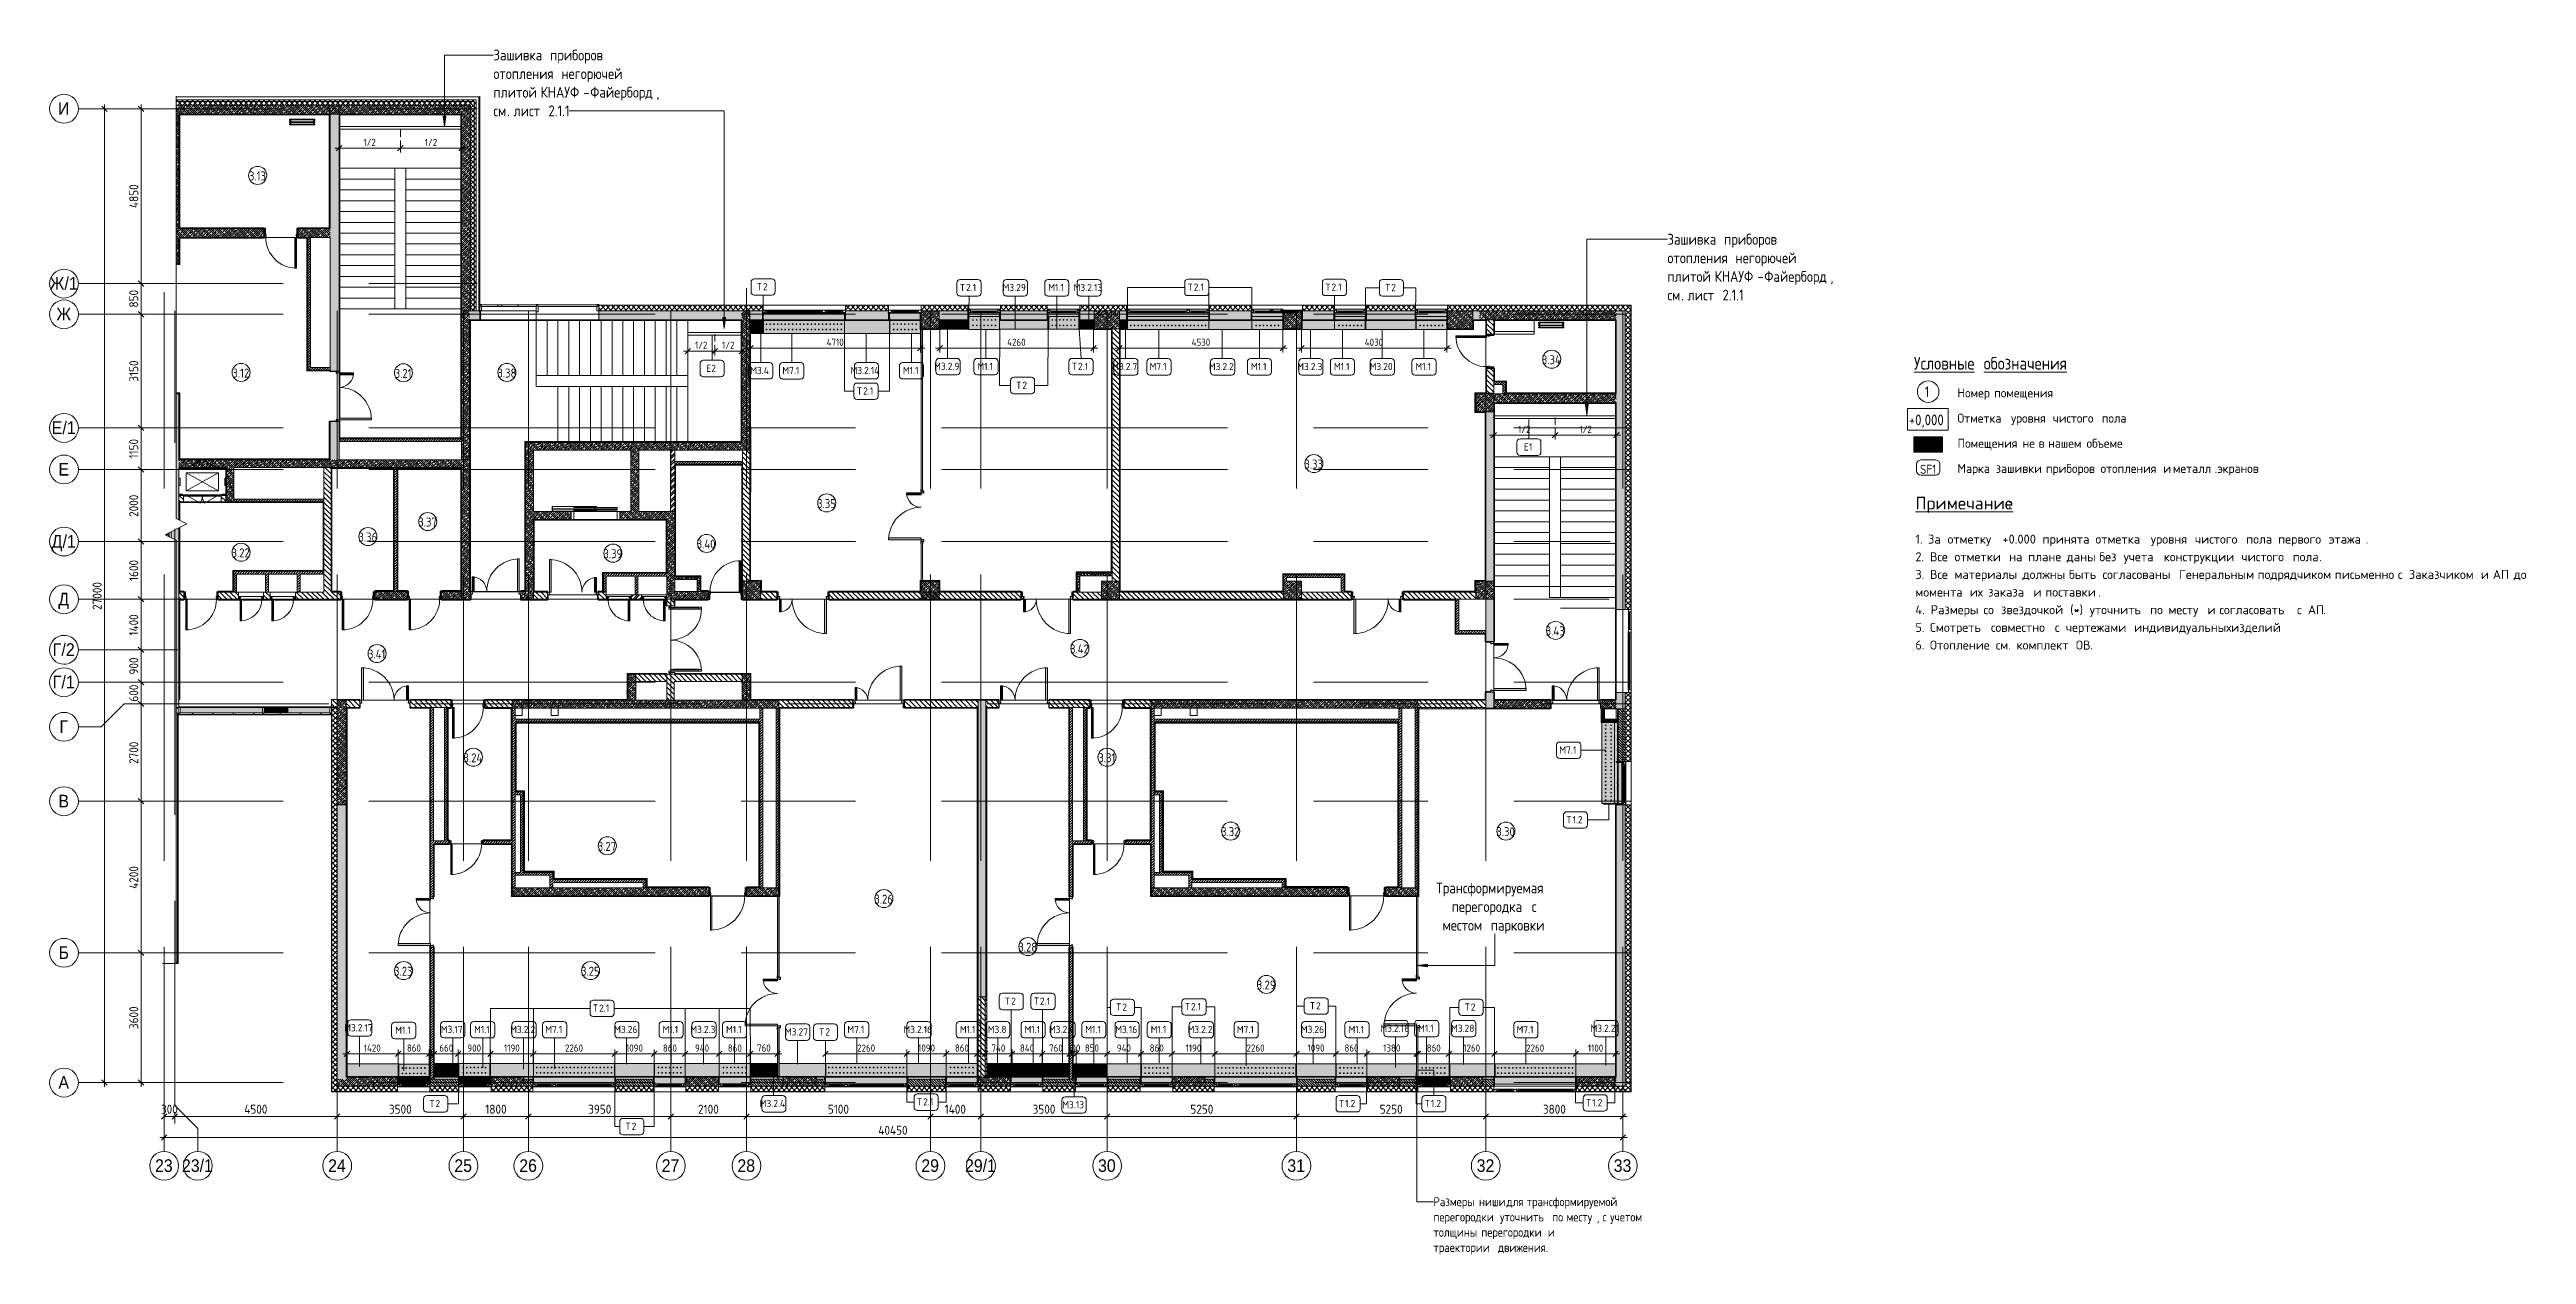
# Model space of a CAD drawing. Header units: millimetres. Extents: x -8624 to 200664, y -8553 to 29000.
# Drawn here: x 131977 to 200664, y -4764 to 28640 of the extents above; entities that cross this region are included whole.
import ezdxf

# ---------------------------------------------------------------- set-up
doc = ezdxf.new("R2010")
doc.units = ezdxf.units.MM
doc.linetypes.add('ADSK_Штрих_ш2 п1', pattern=[300, 200, -100])
doc.linetypes.add('Осевая', pattern=[15875, 3175, -2381.25, 7937.5, -2381.25])
for name, color, linetype, lineweight in [('A-ANNO-DIMS', 7, 'Continuous', 9), ('A-ANNO-DIMS-100', 7, 'Continuous', 9), ('A-AREA-IDEN', 7, 'Continuous', 9), ('A-DETL-2', 7, 'ADSK_Штрих_ш2 п1', 9), ('A-DETL-3', 7, 'Continuous', 9), ('A-DETL-GENF', 7, 'Continuous', 9), ('A-GENM-3', 7, 'Continuous', 9), ('A-GLAZ-2', 7, 'Continuous', 9), ('A-GLAZ-CURT-2', 7, 'Continuous', 9), ('A-GLAZ-CWMG-3', 7, 'Continuous', 9), ('A-WALL-1', 7, 'Continuous', 9), ('A-WALL-4', 7, 'Continuous', 13), ('G-ANNO-TEXT', 7, 'Continuous', 9), ('I-WALL-5', 7, 'Continuous', 9), ('M-EQPM-2', 7, 'Continuous', 9), ('S-COLS-2', 7, 'Continuous', 9), ('S-STRS-2', 7, 'Continuous', 9), ('Знаки', 7, 'Continuous', 9), ('Марки для знаков', 7, 'Continuous', 9), ('Оси', 7, 'Continuous', 9), ('Оси-1', 7, 'Continuous', 20), ('Оси-2', 7, 'Осевая', 9)]:
    doc.layers.add(name, color=color, linetype=linetype, lineweight=lineweight)
for name, color, linetype, lineweight, true_color in [('A-DETL-GENF-5', 7, 'Continuous', 9, 0xe2e2e2), ('A-DETL-GENF-6', 7, 'Continuous', 9, 0xaaaaaa), ('A-DETL-GENF-7', 7, 'Continuous', 9, 0xf5f5f5), ('A-DOOR-5', 7, 'Continuous', 9, 0xaaaaaa), ('A-DOOR-6', 7, 'Continuous', 9, 0xe2e2e2), ('A-DOOR-FRAM-4', 7, 'Continuous', 9, 0xe2e2e2), ('A-DOOR-FRAM-5', 7, 'Continuous', 9, 0xaaaaaa), ('A-FLOR-3', 7, 'Continuous', 9, 0xaaaaaa), ('A-GLAZ-CWMG-4', 7, 'Continuous', 9, 0x383e42), ('G-ANNO-TEXT-1', 7, 'Continuous', 9, 0x3c3c3c), ('G-ANNO-TEXT-2', 7, 'Continuous', 9, 0x008000), ('I-WALL-1', 7, 'Continuous', 5, 0xe7e7e7), ('I-WALL-4', 7, 'Continuous', 9, 0x99bbae), ('I-WALL-6', 7, 'Continuous', 9, 0x787878), ('I-WALL-7', 9, 'Continuous', 9, 0x808080), ('Знаки-1', 7, 'Continuous', 9, 0xd7cfbf)]:
    doc.layers.add(name, color=color, linetype=linetype, lineweight=lineweight, true_color=true_color)
doc.styles.add('Arial_1', font='arial.ttf', dxfattribs={"width": 0.9, "height": 350})
doc.styles.add('GOST Common', font='GOST_Common.ttf', dxfattribs={"width": 0.9, "height": 250})
doc.styles.add('GOST Common_1', font='GOST_Common.ttf', dxfattribs={"width": 0.9, "height": 300})
doc.styles.add('GOST Common_2', font='GOST_Common.ttf', dxfattribs={"height": 200})
doc.styles.add('GOST Common_3', font='GOST_Common.ttf', dxfattribs={"height": 250})
doc.styles.add('GOST Common_4', font='GOST_Common.ttf', dxfattribs={"width": 0.9, "height": 350})
doc.styles.add('ISOCPEUR', font='isocpeur.ttf', dxfattribs={"width": 0.9, "height": 250})
doc.styles.add('ISOCPEUR_1', font='isocpeur.ttf', dxfattribs={"width": 0.9, "height": 200})
doc.styles.add('ISOCPEUR_2', font='isocpeur.ttf', dxfattribs={"height": 250})
doc.styles.add('ISOCPEUR_3', font='isocpeur.ttf', dxfattribs={"height": 350})
doc.dimstyles.new('ISO-2_0_0_9К_Средний_округл2', dxfattribs={"dimscale": 304.8, "dimtxt": 199.196235, "dimasz": 0.492126, "dimexe": 0.393701, "dimexo": 0, "dimgap": 0, "dimtad": 1, "dimdec": 0, "dimrnd": 10, "dimzin": 0, "dimdsep": 46, "dimtxsty": 'ISOCPEUR_1', "dimblk1": 'OBLIQUE', "dimblk2": 'OBLIQUE', "dimsah": 1, "dimcen": 0.09, "dimdle": 0.393701, "dimazin": 0, "dimtfac": 1, "dimtdec": 4, "dimtix": 1, "dimtmove": 0, "dimatfit": 3, "dimfxl": 1, "dimtvp": 1, "dimtolj": 1, "dimtzin": 0, "dimarcsym": 2})
doc.dimstyles.new('ISO-2_5_0_9К_БОЛЬШОЙ', dxfattribs={"dimscale": 304.8, "dimtxt": 248.995294, "dimasz": 0.492126, "dimexe": 0.393701, "dimexo": 0.984252, "dimgap": 0, "dimtad": 1, "dimdec": 0, "dimrnd": 10, "dimzin": 0, "dimdsep": 46, "dimtxsty": 'ISOCPEUR', "dimblk1": 'OBLIQUE', "dimblk2": 'OBLIQUE', "dimsah": 1, "dimcen": 0.09, "dimdle": 0.393701, "dimazin": 0, "dimtfac": 1, "dimtdec": 4, "dimtix": 1, "dimtmove": 0, "dimatfit": 3, "dimfxl": 1, "dimtvp": 1, "dimtolj": 1, "dimtzin": 0, "dimarcsym": 2})
pattern_1 = [(45, (50595.26, 0), (-57.024626, 57.024626), []), (45, (50652.28, 0), (-57.024626, 57.024626), [100.806, -20.161, 3.353, -16.808])]
pattern_2 = [(45, (50595.26, 0), (-70.71068, 70.71068), []), (135, (50595.26, 0), (-70.71068, -70.71068), [])]
pattern_3 = [(135, (50595.26, 0), (-35.35534, -35.35534), [])]
pattern_4 = [(135, (50595.26, 0), (-70.71068, -70.71068), [])]
pattern_5 = [(45, (50595.26, 0), (-35.35534, 35.35534), [])]
pattern_6 = [(135, (1826.41, 164.685), (-14.14214, -14.14214), []), (225, (1826.41, 164.685), (14.14214, -14.14214), [])]
pattern_7 = [(45, (-296.384, 164.685), (-14.1421, 14.1421), []), (135, (-296.384, 164.685), (-14.1421, -14.1421), [])]
pattern_8 = [(45, (50595.26, 0), (-85.53659, 85.53659), []), (45, (50652.28, 0), (-85.53659, 85.53659), [])]
pattern_9 = [(135, (1826.41, 174.685), (-14.14214, -14.14214), []), (225, (1826.41, 174.685), (14.14214, -14.14214), [])]
pattern_10 = [(45, (-296.384, 174.685), (-14.1421, 14.1421), []), (135, (-296.384, 174.685), (-14.1421, -14.1421), [])]
pattern_11 = [(135, (1576.41, 164.685), (-14.14214, -14.14214), []), (225, (1576.41, 164.685), (14.14214, -14.14214), [])]
pattern_12 = [(45, (-546.384, 164.685), (-14.1421, 14.1421), []), (135, (-546.384, 164.685), (-14.1421, -14.1421), [])]
pattern_13 = [(135, (50595.26, 0), (-75.43415, -75.43415), [106.68, -17.78, 3.556, -17.78]), (135, (50595.26, 75.39), (-75.43415, -75.43415), []), (50, (50595.26, 0), (127.52922, -11.15758), [13.335, -146.685]), (355, (50595.26, 0), (-24.66966, 133.74002), [10.668, -117.348]), (100.451, (50605.88, -0.93), (102.85973, 122.58178), [11.333, -124.663]), (46.184, (50595.26, 35.56), (189.75516, -29.43036), [20.002, -220.027]), (96.636, (50611.07, 33.1), (166.1822, 173.1996), [17, -186.995]), (351.184, (50595.26, 35.56), (166.18393, 173.19757), [16.002, -176.022]), (21, (50613.04, 26.67), (106.130265, -71.58603), [13.335, -146.685]), (326, (50613.04, 26.67), (43.26188, 128.93175), [10.668, -117.348]), (71.451, (50621.88, 20.7), (149.39198, 57.34505), [11.333, -124.663]), (37.5, (50595.258, 0), (2.162228, 59.188357), [3.353, -112.573, 3.353, -115.773, -117.792]), (37.5, (50595.258, 0), (2.162228, 59.188357), [-235.052, 3.353, -114.44]), (7.5, (50595.26, 0), (46.773857, 70.126152), [3.353, -64.567, 3.353, -109.906, -44.894]), (7.5, (50595.26, 0), (46.773857, 70.126152), [-181.178, 3.353, -41.542]), (327.5, (50555.61, 0), (94.913671, -4.010093), [3.353, -41.097, 3.353, -135.331, -184.023]), (327.5, (50555.61, 0), (94.913671, -4.010093), [-183.134, 3.353, -180.67]), (317.5, (50537.83, 0), (103.69057, 17.79882), [3.353, -54.432, 3.353, -88.748, -130.683]), (317.5, (50537.83, 0), (103.69057, 17.79882), [-149.885, 3.353, -127.33])]
pattern_14 = [(135, (1951.41, 124.685), (-14.14214, -14.14214), []), (225, (1951.41, 124.685), (14.14214, -14.14214), [])]
pattern_15 = [(45, (-171.384, 124.685), (-14.1421, 14.1421), []), (135, (-171.384, 124.685), (-14.1421, -14.1421), [])]
pattern_16 = [(0, (50595.258, 0), (121.92, 30.48), [10.058, -81.382, 10.058, -81.382, -487.68]), (0, (50595.258, 0), (121.92, 30.48), [-182.88, 10.058, -172.822, 10.058, -81.382, -213.36]), (0, (50595.258, 0), (121.92, 30.48), [-457.2, 10.058, -50.902, 10.058, -142.342]), (120, (50640.978, 15.24), (-87.356454, 90.345817), [10.058, -81.382, 10.058, -81.382, -487.68]), (120, (50640.978, 15.24), (-87.356454, 90.345817), [-182.88, 10.058, -172.822, 10.058, -81.382, -213.36]), (120, (50640.978, 15.24), (-87.356454, 90.345817), [-457.2, 10.058, -50.902, 10.058, -142.342]), (240, (50656.218, 76.2), (-34.563546, -120.825817), [10.058, -81.382, 10.058, -81.382, -487.68]), (240, (50656.218, 76.2), (-34.563546, -120.825817), [-182.88, 10.058, -172.822, 10.058, -81.382, -213.36]), (240, (50656.218, 76.2), (-34.563546, -120.825817), [-457.2, 10.058, -50.902, 10.058, -142.342])]
pattern_17 = [(45, (50595.26, 0), (-106.06602, 106.06602), []), (135, (50595.26, 0), (-106.06602, -106.06602), [])]

msp = doc.modelspace()

# ---------------------------------------------------------------- texts
at = {"layer": 'A-AREA-IDEN', "char_height": 250, "attachment_point": 1, "style": 'GOST Common'}
for s, insert, width in [('3.13', (137506.5, 25260.9), 606.076), ('3.34', (173358.7, 20164.5), 685.443), ('3.12', (137047.4, 19796.7), 606.076), ('3.21', (141549, 19786.7), 606.076), ('3.38', (144395.5, 19796.7), 663.797), ('3.33', (166773.5, 17272), 663.797), ('3.35', (153262.6, 16178.8), 663.797), ('3.36', (140541.6, 15248.8), 663.797), ('3.37', (142201.2, 15664.7), 663.797), ('3.22', (137023.5, 14811.9), 663.797), ('3.39', (147335.8, 14787), 663.797), ('3.40', (149921.6, 15057.4), 685.443), ('3.43', (173467.4, 12647.5), 685.443), ('3.41', (140807.9, 12004.9), 627.721), ('3.42', (160274.5, 12147.5), 685.443), ('3.24', (143455.6, 9129.9), 685.443), ('3.31', (161059.4, 9129.9), 606.076), ('3.32', (164464.8, 7082.1), 663.797), ('3.30', (172096.9, 7082.1), 663.797), ('3.27', (147179.2, 6675.2), 663.797), ('3.26', (154848.6, 5212), 663.797), ('3.28', (158840.8, 3880.8), 663.797), ('3.23', (141530.6, 3214.1), 663.797), ('3.25', (146714.9, 3214.1), 663.797), ('3.29', (165455.4, 2831.8), 663.797)]:
    msp.add_mtext(s, dxfattribs=dict(at, insert=insert, width=width))
at = {"layer": 'G-ANNO-TEXT', "attachment_point": 1}
for s, insert, char_height, width, style in [('Зашивка', (144285.6, 28638.5), 300, 1789.367, 'GOST Common_1'), ('\\fGOST Common|b0|i0|c204|p34|;\\W.9; ', (145762, 28638.5), 300, 115.443, 'GOST Common_1'), ('приборов', (145857.3, 28638.5), 300, 1847.088, 'GOST Common_1'), ('\\fGOST Common|b0|i0|c204|p34|;\\W.9; ', (147381.3, 28638.5), 300, 115.443, 'GOST Common_1'), ('отопления', (144285.6, 28122.6), 300, 2171.771, 'GOST Common_1'), ('плитой', (144285.6, 27606.6), 300, 1471.898, 'GOST Common_1'), ('\\fGOST Common|b0|i0|c204|p34|;\\W.9; ', (145500.1, 27606.6), 300, 115.443, 'GOST Common_1'), ('КНАУФ', (145595.3, 27606.6), 300, 1435.822, 'GOST Common_1'), ('\\fGOST Common|b0|i0|c204|p34|;\\W.9; ', (146077.5, 28122.6), 300, 115.443, 'GOST Common_1'), ('негорючей', (146172.8, 28122.6), 300, 2135.695, 'GOST Common_1'), ('Файерборд', (146970.5, 27606.6), 300, 2222.278, 'GOST Common_1'), ('\\fGOST Common|b0|i0|c204|p34|;\\W.9; ', (147934.9, 28122.6), 300, 115.443, 'GOST Common_1'), ('см', (144285.6, 27090.7), 300, 461.772, 'GOST Common_1'), ('. ', (144666.6, 27090.7), 300, 216.456, 'GOST Common_1'), ('лист', (144845.2, 27090.7), 300, 974.05, 'GOST Common_1'), (' 2.1.1', (145648.9, 27090.7), 300, 894.683, 'GOST Common_1'), ('\\fGOST Common|b0|i0|c204|p34|;\\W.9;-', (146780, 27606.6), 300, 230.886, 'GOST Common_1'), (', ', (148804.1, 27606.6), 300, 230.886, 'GOST Common_1'), ('Зашивка', (176843.2, 23531.2), 300, 1789.367, 'GOST Common_1'), ('\\fGOST Common|b0|i0|c204|p34|;\\W.9; ', (178319.6, 23531.2), 300, 115.443, 'GOST Common_1'), ('приборов', (178414.8, 23531.2), 300, 1847.088, 'GOST Common_1'), ('\\fGOST Common|b0|i0|c204|p34|;\\W.9; ', (179938.8, 23531.2), 300, 115.443, 'GOST Common_1'), ('отопления', (176843.2, 23015.2), 300, 2171.771, 'GOST Common_1'), ('\\fGOST Common|b0|i0|c204|p34|;\\W.9; ', (178635.1, 23015.2), 300, 115.443, 'GOST Common_1'), ('негорючей', (178730.3, 23015.2), 300, 2135.695, 'GOST Common_1'), ('\\fGOST Common|b0|i0|c204|p34|;\\W.9; ', (180492.4, 23015.2), 300, 115.443, 'GOST Common_1'), ('плитой', (176843.2, 22499.3), 300, 1471.898, 'GOST Common_1'), ('\\fGOST Common|b0|i0|c204|p34|;\\W.9; ', (178057.6, 22499.3), 300, 115.443, 'GOST Common_1'), ('КНАУФ', (178152.9, 22499.3), 300, 1435.822, 'GOST Common_1'), (' 2.1.1', (178206.4, 21983.4), 300, 894.683, 'GOST Common_1'), ('\\fGOST Common|b0|i0|c204|p34|;\\W.9;-', (179337.5, 22499.3), 300, 230.886, 'GOST Common_1'), ('Файерборд', (179528, 22499.3), 300, 2222.278, 'GOST Common_1'), (', ', (181361.6, 22499.3), 300, 230.886, 'GOST Common_1'), ('см', (176843.2, 21983.4), 300, 461.772, 'GOST Common_1'), ('. ', (177224.2, 21983.4), 300, 216.456, 'GOST Common_1'), ('лист', (177402.8, 21983.4), 300, 974.05, 'GOST Common_1'), ('\\LУсловные', (183679.2, 20117.7), 350, 2215.063, 'GOST Common_4'), ('\\L\\fGOST Common|b0|i0|c204|p34|;\\W.9;\\L ', (185506.8, 20117.7), 350, 129.873, 'GOST Common_4'), ('\\Lобозначения', (185614, 20117.7), 350, 3015.948, 'GOST Common_4'), ('\\fGOST Common|b0|i0|c204|p34|;\\W.9;1', (183979.2, 19303.4), 300, 173.165, 'GOST Common_1'), ('\\LПримечание', (183717.9, 16240.6), 350, 3110.548, 'ISOCPEUR_3'), ('\\L\\fISOCPEUR|b0|i0|c204|p34|;\\L:', (186284.4, 16240.6), 350, 128.27, 'ISOCPEUR_3'), ('1. ', (183717.9, 15192.7), 250, 424.894, 'ISOCPEUR_2'), ('За', (184068.5, 15192.7), 250, 472.996, 'ISOCPEUR_2'), ('\\fISOCPEUR|b0|i0|c204|p34|; ', (184458.7, 15192.7), 250, 184.388, 'ISOCPEUR_2'), ('отметку', (184610.9, 15192.7), 250, 1651.476, 'ISOCPEUR_2'), (' +0.000 ', (185973.5, 15192.7), 250, 1539.24, 'ISOCPEUR_2'), ('принята', (187243.5, 15192.7), 250, 1595.358, 'ISOCPEUR_2'), ('\\fISOCPEUR|b0|i0|c204|p34|; ', (188559.8, 15192.7), 250, 184.388, 'ISOCPEUR_2'), ('отметка', (188711.9, 15192.7), 250, 1675.527, 'ISOCPEUR_2'), ('\\fISOCPEUR|b0|i0|c204|p34|; ', (190094.4, 15192.7), 250, 184.388, 'ISOCPEUR_2'), ('уровня', (190246.5, 15192.7), 250, 1298.734, 'ISOCPEUR_2'), ('\\fISOCPEUR|b0|i0|c204|p34|; ', (191318.1, 15192.7), 250, 184.388, 'ISOCPEUR_2'), ('чистого', (191470.2, 15192.7), 250, 1539.24, 'ISOCPEUR_2'), ('\\fISOCPEUR|b0|i0|c204|p34|; ', (192740.2, 15192.7), 250, 184.388, 'ISOCPEUR_2'), ('пола', (192892.3, 15192.7), 250, 889.873, 'ISOCPEUR_2'), ('\\fISOCPEUR|b0|i0|c204|p34|; ', (193626.6, 15192.7), 250, 184.388, 'ISOCPEUR_2'), ('первого', (193778.7, 15192.7), 250, 1515.189, 'ISOCPEUR_2'), ('\\fISOCPEUR|b0|i0|c204|p34|; ', (195028.8, 15192.7), 250, 184.388, 'ISOCPEUR_2'), ('этажа', (195181, 15192.7), 250, 1242.616, 'ISOCPEUR_2'), ('2. ', (183717.9, 14703.2), 250, 489.029, 'ISOCPEUR_2'), ('Все', (184121.4, 14703.2), 250, 641.35, 'ISOCPEUR_2'), ('\\fISOCPEUR|b0|i0|c204|p34|; ', (184650.6, 14703.2), 250, 184.388, 'ISOCPEUR_2'), ('отметки', (184802.7, 14703.2), 250, 1651.476, 'ISOCPEUR_2'), ('\\fISOCPEUR|b0|i0|c204|p34|; ', (186165.3, 14703.2), 250, 184.388, 'ISOCPEUR_2'), ('на', (186317.4, 14703.2), 250, 456.962, 'ISOCPEUR_2'), ('\\fISOCPEUR|b0|i0|c204|p34|; ', (186694.5, 14703.2), 250, 184.388, 'ISOCPEUR_2'), ('плане', (186846.6, 14703.2), 250, 1106.329, 'ISOCPEUR_2'), ('\\fISOCPEUR|b0|i0|c204|p34|; ', (187759.4, 14703.2), 250, 184.388, 'ISOCPEUR_2'), ('даны', (187911.6, 14703.2), 250, 913.924, 'ISOCPEUR_2'), ('\\fISOCPEUR|b0|i0|c204|p34|; ', (188665.6, 14703.2), 250, 184.388, 'ISOCPEUR_2'), ('без', (188817.8, 14703.2), 250, 633.333, 'ISOCPEUR_2'), ('\\fISOCPEUR|b0|i0|c204|p34|; ', (189340.3, 14703.2), 250, 184.388, 'ISOCPEUR_2'), ('учета', (189492.4, 14703.2), 250, 1162.447, 'ISOCPEUR_2'), ('\\fISOCPEUR|b0|i0|c204|p34|; ', (190451.6, 14703.2), 250, 184.388, 'ISOCPEUR_2'), ('конструкции', (190603.7, 14703.2), 250, 2429.113, 'ISOCPEUR_2'), ('\\fISOCPEUR|b0|i0|c204|p34|; ', (192607.9, 14703.2), 250, 184.388, 'ISOCPEUR_2'), ('чистого', (192760, 14703.2), 250, 1539.24, 'ISOCPEUR_2'), ('\\fISOCPEUR|b0|i0|c204|p34|; ', (194030, 14703.2), 250, 184.388, 'ISOCPEUR_2'), ('пола', (194182.2, 14703.2), 250, 889.873, 'ISOCPEUR_2'), ('\\fISOCPEUR|b0|i0|c204|p34|;.', (194916.4, 14703.2), 250, 88.186, 'ISOCPEUR_2'), ('\\fISOCPEUR|b0|i0|c204|p34|;.', (196206.2, 15192.7), 250, 88.186, 'ISOCPEUR_2'), ('3. ', (183717.9, 14213.7), 250, 489.029, 'ISOCPEUR_2'), ('Все', (184121.4, 14213.7), 250, 641.35, 'ISOCPEUR_2'), ('\\fISOCPEUR|b0|i0|c204|p34|; ', (184650.6, 14213.7), 250, 184.388, 'ISOCPEUR_2'), ('материалы', (184802.7, 14213.7), 250, 2100.421, 'ISOCPEUR_2'), ('\\fISOCPEUR|b0|i0|c204|p34|; ', (186535.7, 14213.7), 250, 184.388, 'ISOCPEUR_2'), ('должны', (186687.9, 14213.7), 250, 1378.902, 'ISOCPEUR_2'), ('\\fISOCPEUR|b0|i0|c204|p34|; ', (187825.6, 14213.7), 250, 184.388, 'ISOCPEUR_2'), ('быть', (187977.7, 14213.7), 250, 945.991, 'ISOCPEUR_2'), ('\\fISOCPEUR|b0|i0|c204|p34|; ', (188758.2, 14213.7), 250, 184.388, 'ISOCPEUR_2'), ('согласованы', (188910.4, 14213.7), 250, 2389.029, 'ISOCPEUR_2'), ('\\fISOCPEUR|b0|i0|c204|p34|; ', (190881.5, 14213.7), 250, 184.388, 'ISOCPEUR_2'), ('Генеральным', (191033.6, 14213.7), 250, 2453.164, 'ISOCPEUR_2'), ('\\fISOCPEUR|b0|i0|c204|p34|; ', (193057.7, 14213.7), 250, 184.388, 'ISOCPEUR_2'), ('подрядчиком', (193209.8, 14213.7), 250, 2405.062, 'ISOCPEUR_2'), ('\\fISOCPEUR|b0|i0|c204|p34|; ', (195194.2, 14213.7), 250, 184.388, 'ISOCPEUR_2'), ('письменно', (195346.3, 14213.7), 250, 1940.084, 'ISOCPEUR_2'), ('\\fISOCPEUR|b0|i0|c204|p34|; ', (196947.1, 14213.7), 250, 184.388, 'ISOCPEUR_2'), ('\\fISOCPEUR|b0|i0|c204|p34|;с', (197099.2, 14213.7), 250, 184.388, 'ISOCPEUR_2'), ('\\fISOCPEUR|b0|i0|c204|p34|; ', (197251.3, 14213.7), 250, 184.388, 'ISOCPEUR_2'), ('Заказчиком', (197403.5, 14213.7), 250, 2236.708, 'ISOCPEUR_2'), ('\\fISOCPEUR|b0|i0|c204|p34|; ', (199249, 14213.7), 250, 184.388, 'ISOCPEUR_2'), ('\\fISOCPEUR|b0|i0|c204|p34|;и', (199401.1, 14213.7), 250, 216.456, 'ISOCPEUR_2'), ('\\fISOCPEUR|b0|i0|c204|p34|; ', (199579.7, 14213.7), 250, 184.388, 'ISOCPEUR_2'), ('АП', (199731.8, 14213.7), 250, 513.08, 'ISOCPEUR_2'), ('\\fISOCPEUR|b0|i0|c204|p34|; ', (200155.2, 14213.7), 250, 184.388, 'ISOCPEUR_2'), ('до', (200307.3, 14213.7), 250, 432.911, 'ISOCPEUR_2'), ('\\fISOCPEUR|b0|i0|c204|p34|; ', (200664.5, 14213.7), 250, 184.388, 'ISOCPEUR_2'), ('4. ', (183717.9, 13234.8), 250, 513.08, 'ISOCPEUR_2'), ('момента', (183717.9, 13724.3), 250, 1643.459, 'ISOCPEUR_2'), ('Размеры', (184141.2, 13234.8), 250, 1595.358, 'ISOCPEUR_2'), ('\\fISOCPEUR|b0|i0|c204|p34|; ', (185073.9, 13724.3), 250, 184.388, 'ISOCPEUR_2'), ('их', (185226, 13724.3), 250, 432.911, 'ISOCPEUR_2'), ('\\fISOCPEUR|b0|i0|c204|p34|; ', (185457.5, 13234.8), 250, 184.388, 'ISOCPEUR_2'), ('\\fISOCPEUR|b0|i0|c204|p34|; ', (185583.2, 13724.3), 250, 184.388, 'ISOCPEUR_2'), ('со', (185609.7, 13234.8), 250, 400.844, 'ISOCPEUR_2'), ('заказа', (185735.4, 13724.3), 250, 1338.818, 'ISOCPEUR_2'), ('\\fISOCPEUR|b0|i0|c204|p34|; ', (185940.4, 13234.8), 250, 184.388, 'ISOCPEUR_2'), ('звездочкой', (186092.5, 13234.8), 250, 2132.489, 'ISOCPEUR_2'), ('\\fISOCPEUR|b0|i0|c204|p34|; ', (186840, 13724.3), 250, 184.388, 'ISOCPEUR_2'), ('\\fISOCPEUR|b0|i0|c204|p34|;и', (186992.1, 13724.3), 250, 216.456, 'ISOCPEUR_2'), ('\\fISOCPEUR|b0|i0|c204|p34|; ', (187170.7, 13724.3), 250, 184.388, 'ISOCPEUR_2'), ('поставки', (187322.9, 13724.3), 250, 1779.746, 'ISOCPEUR_2'), (' (*) ', (187852, 13234.8), 250, 849.789, 'ISOCPEUR_2'), ('уточнить', (188553.2, 13234.8), 250, 1843.881, 'ISOCPEUR_2'), ('\\fISOCPEUR|b0|i0|c204|p34|;.', (188791.3, 13724.3), 250, 88.186, 'ISOCPEUR_2'), ('\\fISOCPEUR|b0|i0|c204|p34|; ', (190074.5, 13234.8), 250, 184.388, 'ISOCPEUR_2'), ('по', (190226.7, 13234.8), 250, 432.911, 'ISOCPEUR_2'), ('\\fISOCPEUR|b0|i0|c204|p34|; ', (190583.8, 13234.8), 250, 184.388, 'ISOCPEUR_2'), ('месту', (190736, 13234.8), 250, 1130.379, 'ISOCPEUR_2'), ('\\fISOCPEUR|b0|i0|c204|p34|; ', (191668.6, 13234.8), 250, 184.388, 'ISOCPEUR_2'), ('\\fISOCPEUR|b0|i0|c204|p34|;и', (191820.8, 13234.8), 250, 216.456, 'ISOCPEUR_2'), ('\\fISOCPEUR|b0|i0|c204|p34|; ', (191999.4, 13234.8), 250, 184.388, 'ISOCPEUR_2'), ('согласовать', (192151.5, 13234.8), 250, 2421.096, 'ISOCPEUR_2'), ('\\fISOCPEUR|b0|i0|c204|p34|; ', (194149.1, 13234.8), 250, 184.388, 'ISOCPEUR_2'), ('\\fISOCPEUR|b0|i0|c204|p34|;с', (194301.2, 13234.8), 250, 184.388, 'ISOCPEUR_2'), ('\\fISOCPEUR|b0|i0|c204|p34|; ', (194453.4, 13234.8), 250, 184.388, 'ISOCPEUR_2'), ('АП', (194605.5, 13234.8), 250, 513.08, 'ISOCPEUR_2'), ('5. ', (183717.9, 12745.3), 250, 489.029, 'ISOCPEUR_2'), ('Смотреть', (184121.4, 12745.3), 250, 1867.932, 'ISOCPEUR_2'), ('\\fISOCPEUR|b0|i0|c204|p34|; ', (185662.6, 12745.3), 250, 184.388, 'ISOCPEUR_2'), ('совместно', (185814.7, 12745.3), 250, 1964.134, 'ISOCPEUR_2'), ('\\fISOCPEUR|b0|i0|c204|p34|; ', (187435.3, 12745.3), 250, 184.388, 'ISOCPEUR_2'), ('\\fISOCPEUR|b0|i0|c204|p34|;с', (187587.4, 12745.3), 250, 184.388, 'ISOCPEUR_2'), ('\\fISOCPEUR|b0|i0|c204|p34|; ', (187739.6, 12745.3), 250, 184.388, 'ISOCPEUR_2'), ('чертежами', (187891.7, 12745.3), 250, 2108.438, 'ISOCPEUR_2'), ('\\fISOCPEUR|b0|i0|c204|p34|; ', (189631.3, 12745.3), 250, 184.388, 'ISOCPEUR_2'), ('индивидуальных', (189783.5, 12745.3), 250, 3078.48, 'ISOCPEUR_2'), ('\\fISOCPEUR|b0|i0|c204|p34|; ', (192323.5, 12745.3), 250, 184.388, 'ISOCPEUR_2'), ('изделий', (192475.6, 12745.3), 250, 1499.156, 'ISOCPEUR_2'), ('\\fISOCPEUR|b0|i0|c204|p34|;.', (193712.5, 12745.3), 250, 88.186, 'ISOCPEUR_2'), ('\\fISOCPEUR|b0|i0|c204|p34|;.', (195028.8, 13234.8), 250, 88.186, 'ISOCPEUR_2'), ('6. ', (183717.9, 12255.8), 250, 489.029, 'ISOCPEUR_2'), ('Отопление', (184121.4, 12255.8), 250, 2028.269, 'ISOCPEUR_2'), ('\\fISOCPEUR|b0|i0|c204|p34|; ', (185794.9, 12255.8), 250, 184.388, 'ISOCPEUR_2'), ('см', (185947, 12255.8), 250, 424.894, 'ISOCPEUR_2'), ('. ', (186297.6, 12255.8), 250, 272.574, 'ISOCPEUR_2'), ('комплект', (186522.5, 12255.8), 250, 1811.814, 'ISOCPEUR_2'), ('\\fISOCPEUR|b0|i0|c204|p34|; ', (188017.4, 12255.8), 250, 184.388, 'ISOCPEUR_2'), ('ОВ', (188169.5, 12255.8), 250, 481.013, 'ISOCPEUR_2'), ('\\fISOCPEUR|b0|i0|c204|p34|;.', (188566.4, 12255.8), 250, 88.186, 'ISOCPEUR_2'), ('Трансформируемая', (170429.2, 5546.6), 300, 3925.062, 'GOST Common_1'), ('\\fGOST Common|b0|i0|c204|p34|;\\W.9; ', (173667.7, 5546.6), 300, 14.43, 'GOST Common_1'), ('перегородка', (170857.9, 5030.7), 300, 2575.822, 'GOST Common_1'), ('\\fGOST Common|b0|i0|c204|p34|;\\W.9; ', (172983.1, 5030.7), 300, 115.443, 'GOST Common_1'), ('\\fGOST Common|b0|i0|c204|p34|;\\W.9;с', (173078.4, 5030.7), 300, 194.81, 'GOST Common_1'), ('\\fGOST Common|b0|i0|c204|p34|;\\W.9; ', (173239.1, 5030.7), 300, 115.443, 'GOST Common_1'), ('местом', (170607.8, 4514.7), 300, 1500.759, 'GOST Common_1'), ('\\fGOST Common|b0|i0|c204|p34|;\\W.9; ', (171846.1, 4514.7), 300, 115.443, 'GOST Common_1'), ('парковки', (171941.3, 4514.7), 300, 1883.164, 'GOST Common_1'), ('Размеры', (170354.4, -3175.7), 250, 1435.822, 'GOST Common'), ('\\fGOST Common|b0|i0|c204|p34|;\\W.9; ', (171539, -3175.7), 250, 93.797, 'GOST Common'), ('ниши', (171616.4, -3175.7), 250, 829.747, 'GOST Common'), ('\\fGOST Common|b0|i0|c204|p34|;\\W.9; ', (172301, -3175.7), 250, 93.797, 'GOST Common'), ('для', (172378.4, -3175.7), 250, 584.43, 'GOST Common'), ('\\fGOST Common|b0|i0|c204|p34|;\\W.9; ', (172860.6, -3175.7), 250, 93.797, 'GOST Common'), ('трансформируемой', (172938, -3175.7), 250, 3254.05, 'GOST Common'), ('\\fGOST Common|b0|i0|c204|p34|;\\W.9; ', (175622.9, -3175.7), 250, 93.797, 'GOST Common'), ('толщины', (170354.4, -4022.3), 250, 1515.189, 'GOST Common'), ('перегородки', (170354.4, -3599), 250, 2142.911, 'GOST Common'), ('\\fGOST Common|b0|i0|c204|p34|;\\W.9; ', (171604.5, -4022.3), 250, 93.797, 'GOST Common'), ('перегородки', (171681.9, -4022.3), 250, 2142.911, 'GOST Common'), ('\\fGOST Common|b0|i0|c204|p34|;\\W.9; ', (172122.4, -3599), 250, 93.797, 'GOST Common'), ('уточнить', (172199.8, -3599), 250, 1659.493, 'GOST Common'), ('\\fGOST Common|b0|i0|c204|p34|;\\W.9; ', (173450, -4022.3), 250, 93.797, 'GOST Common'), ('\\fGOST Common|b0|i0|c204|p34|;\\W.9;и', (173527.4, -4022.3), 250, 194.81, 'GOST Common'), ('\\fGOST Common|b0|i0|c204|p34|;\\W.9; ', (173569.1, -3599), 250, 93.797, 'GOST Common'), ('по', (173646.4, -3599), 250, 389.62, 'GOST Common'), ('\\fGOST Common|b0|i0|c204|p34|;\\W.9; ', (173688.1, -4022.3), 250, 93.797, 'GOST Common'), ('\\fGOST Common|b0|i0|c204|p34|;\\W.9; ', (173967.9, -3599), 250, 93.797, 'GOST Common'), ('месту', (174045.3, -3599), 250, 1017.341, 'GOST Common'), (', ', (174884.7, -3599), 250, 187.595, 'GOST Common'), ('\\fGOST Common|b0|i0|c204|p34|;\\W.9;с', (175039.5, -3599), 250, 165.949, 'GOST Common'), ('\\fGOST Common|b0|i0|c204|p34|;\\W.9; ', (175176.4, -3599), 250, 93.797, 'GOST Common'), ('учетом', (175253.8, -3599), 250, 1241.012, 'GOST Common'), ('\\fGOST Common|b0|i0|c204|p34|;\\W.9; ', (176277.7, -3599), 250, 93.797, 'GOST Common'), ('траектории', (170354.4, -4445.7), 250, 2070.759, 'GOST Common'), ('\\fGOST Common|b0|i0|c204|p34|;\\W.9;\xa0', (172062.9, -4445.7), 250, 93.797, 'GOST Common'), ('движения', (172140.3, -4445.7), 250, 1608.987, 'GOST Common'), ('\\fGOST Common|b0|i0|c204|p34|;\\W.9;.', (173467.9, -4445.7), 250, 79.367, 'GOST Common')]:
    msp.add_mtext(s, dxfattribs=dict(at, insert=insert, char_height=char_height, width=width, style=style))
at = {"layer": 'G-ANNO-TEXT-1', "attachment_point": 1}
for s, insert, char_height, width, style in [('Номер', (184885.5, 19246.1), 250, 1130.379, 'GOST Common_3'), ('\\fGOST Common|b0|i0|c204|p34|; ', (185818.1, 19246.1), 250, 104.219, 'GOST Common_3'), ('Отметка', (184885.5, 18546.1), 250, 1699.578, 'GOST Common_3'), ('помещения', (185904.1, 19246.1), 250, 2060.337, 'GOST Common_3'), ('\\fGOST Common|b0|i0|c204|p34|; ', (186287.8, 18546.1), 250, 104.219, 'GOST Common_3'), ('\\fGOST Common|b0|i0|c204|p34|; ', (187445.3, 18546.1), 250, 104.219, 'GOST Common_3'), ('\\fGOST Common|b0|i0|c204|p34|; ', (188801.3, 18546.1), 250, 104.219, 'GOST Common_3'), ('+0,000', (183536.8, 18523.4), 300, 1269.873, 'GOST Common_1'), ('уровня', (186373.8, 18546.1), 250, 1298.734, 'GOST Common_3'), ('чистого', (187531.3, 18546.1), 250, 1539.24, 'GOST Common_3'), ('пола', (188887.3, 18546.1), 250, 889.873, 'GOST Common_3'), ('Помещения', (184887.9, 17849.1), 250, 2084.387, 'GOST Common_3'), ('\\fGOST Common|b0|i0|c204|p34|; ', (186607.7, 17849.1), 250, 104.219, 'GOST Common_3'), ('не', (186693.7, 17849.1), 250, 432.911, 'GOST Common_3'), ('\\fGOST Common|b0|i0|c204|p34|; ', (187050.8, 17849.1), 250, 104.219, 'GOST Common_3'), ('\\fGOST Common|b0|i0|c204|p34|;в', (187136.8, 17849.1), 250, 216.456, 'GOST Common_3'), ('\\fGOST Common|b0|i0|c204|p34|; ', (187315.4, 17849.1), 250, 104.219, 'GOST Common_3'), ('нашем', (187401.4, 17849.1), 250, 1186.497, 'GOST Common_3'), ('\\fGOST Common|b0|i0|c204|p34|; ', (188380.4, 17849.1), 250, 104.219, 'GOST Common_3'), ('объеме', (188466.4, 17849.1), 250, 1362.869, 'GOST Common_3'), ('Марка', (184885.5, 17151.9), 250, 1186.497, 'GOST Common_3'), ('\\fGOST Common|b0|i0|c204|p34|; ', (185864.4, 17151.9), 250, 104.219, 'GOST Common_3'), ('зашивки', (185950.4, 17151.9), 250, 1579.324, 'GOST Common_3'), ('\\fGOST Common|b0|i0|c204|p34|; ', (187253.5, 17151.9), 250, 104.219, 'GOST Common_3'), ('приборов', (187339.5, 17151.9), 250, 1731.645, 'GOST Common_3'), ('\\fGOST Common|b0|i0|c204|p34|; ', (188768.2, 17151.9), 250, 104.219, 'GOST Common_3'), ('отопления', (188854.2, 17151.9), 250, 2004.219, 'GOST Common_3'), ('\\fGOST Common|b0|i0|c204|p34|; ', (190507.9, 17151.9), 250, 104.219, 'GOST Common_3'), ('\\fGOST Common|b0|i0|c204|p34|;и', (190593.9, 17151.9), 250, 216.456, 'GOST Common_3'), ('\\fGOST Common|b0|i0|c204|p34|; ', (190772.5, 17151.9), 250, 104.219, 'GOST Common_3'), ('металл', (190858.5, 17151.9), 250, 1402.953, 'GOST Common_3'), ('\\fGOST Common|b0|i0|c204|p34|;.', (192016, 17151.9), 250, 88.186, 'GOST Common_3'), ('экранов', (192088.8, 17151.9), 250, 1539.24, 'GOST Common_3'), ('\\fGOST Common|b0|i0|c204|p34|; ', (193358.8, 17151.9), 250, 104.219, 'GOST Common_3')]:
    msp.add_mtext(s, dxfattribs=dict(at, insert=insert, char_height=char_height, width=width, style=style))
at = {"layer": 'G-ANNO-TEXT-2', "insert": (183845.7, 17129.2), "char_height": 250, "width": 548.354, "attachment_point": 1, "style": 'ISOCPEUR'}
msp.add_mtext('SF1', dxfattribs=at)
at = {"layer": 'Марки для знаков', "char_height": 200, "attachment_point": 1, "style": 'GOST Common_2'}
for s, insert, width in [('\\fGOST Common|b0|i0|c204|p34|;Т', (151596.3, 22164.5), 200.422), ('\\fGOST Common|b0|i0|c204|p34|;2', (151761.6, 22164.5), 176.371), ('\\fGOST Common|b0|i0|c204|p34|;Т', (157226.1, 22142.4), 200.422), ('2.1', (157391.4, 22142.4), 368.776), ('\\fGOST Common|b0|i0|c204|p34|;М', (158407.3, 22142.4), 224.472), ('3.29', (158592.5, 22142.4), 593.249), ('\\fGOST Common|b0|i0|c204|p34|;М', (159673.2, 22142.4), 224.472), ('1.1', (159858.4, 22142.4), 312.658), ('\\fGOST Common|b0|i0|c204|p34|;М', (160376.9, 22142.4), 224.472), ('3.2.13', (160562.2, 22142.4), 777.637), ('\\fGOST Common|b0|i0|c204|p34|;Т', (163541.4, 22152.5), 200.422), ('2.1', (163706.8, 22152.5), 368.776), ('\\fGOST Common|b0|i0|c204|p34|;Т', (167359.1, 22152.5), 200.422), ('2.1', (167524.5, 22152.5), 368.776), ('\\fGOST Common|b0|i0|c204|p34|;Т', (169018.7, 22141.4), 200.422), ('\\fGOST Common|b0|i0|c204|p34|;2', (169184.1, 22141.4), 176.371), ('\\fGOST Common|b0|i0|c204|p34|;М', (156508.4, 19957), 224.472), ('3.2.9', (156693.6, 19957), 665.401), ('\\fGOST Common|b0|i0|c204|p34|;М', (157707.6, 19957), 224.472), ('1.1', (157892.8, 19957), 312.658), ('\\fGOST Common|b0|i0|c204|p34|;Т', (160331.2, 19957), 200.422), ('2.1', (160496.5, 19957), 368.776), ('\\fGOST Common|b0|i0|c204|p34|;М', (161444.1, 19952), 224.472), ('3.2.7', (161629.3, 19952), 665.401), ('\\fGOST Common|b0|i0|c204|p34|;М', (162483.4, 19952), 224.472), ('7.1', (162668.6, 19952), 368.776), ('\\fGOST Common|b0|i0|c204|p34|;М', (164126.4, 19952), 224.472), ('3.2.2', (164311.6, 19952), 665.401), ('\\fGOST Common|b0|i0|c204|p34|;М', (165293.1, 19952), 224.472), ('1.1', (165478.3, 19952), 312.658), ('\\fGOST Common|b0|i0|c204|p34|;М', (166576.5, 19952), 224.472), ('3.2.3', (166761.7, 19952), 657.384), ('\\fGOST Common|b0|i0|c204|p34|;М', (167594.3, 19952), 224.472), ('1.1', (167779.6, 19952), 312.658), ('\\fGOST Common|b0|i0|c204|p34|;М', (168586.2, 19952), 224.472), ('3.20', (168771.4, 19952), 593.249), ('\\fGOST Common|b0|i0|c204|p34|;М', (169855.6, 19952), 224.472), ('1.1', (170040.8, 19952), 312.658), ('E2', (150191.4, 19904.6), 352.742), ('\\fGOST Common|b0|i0|c204|p34|;М', (151408.1, 19842.2), 224.472), ('3.4', (151593.3, 19842.2), 440.928), ('\\fGOST Common|b0|i0|c204|p34|;М', (152298.4, 19842), 224.472), ('7.1', (152483.6, 19842), 368.776), ('\\fGOST Common|b0|i0|c204|p34|;М', (154190.3, 19842.2), 224.472), ('\\fGOST Common|b0|i0|c204|p34|;Т', (154370.8, 19275.1), 200.422), ('3.2.14', (154375.5, 19842.2), 809.704), ('2.1', (154536.2, 19275.1), 368.776), ('\\fGOST Common|b0|i0|c204|p34|;М', (155642.8, 19843), 224.472), ('1.1', (155828.1, 19843), 312.658), ('\\fGOST Common|b0|i0|c204|p34|;Т', (158789, 19432.7), 200.422), ('\\fGOST Common|b0|i0|c204|p34|;2', (158954.3, 19432.7), 176.371), ('E1', (172863.5, 17723.9), 296.624), ('\\fGOST Common|b0|i0|c204|p34|;М', (173844.3, 9322.1), 224.472), ('7.1', (174029.5, 9322.1), 368.776), ('\\fGOST Common|b0|i0|c204|p34|;Т', (174043.6, 7389), 200.422), ('1.2', (174208.9, 7389), 368.776), ('\\fGOST Common|b0|i0|c204|p34|;Т', (147050.9, 2165.4), 200.422), ('2.1', (147216.3, 2165.4), 368.776), ('\\fGOST Common|b0|i0|c204|p34|;Т', (158476, 2356.9), 200.422), ('\\fGOST Common|b0|i0|c204|p34|;2', (158641.4, 2356.9), 176.371), ('\\fGOST Common|b0|i0|c204|p34|;Т', (159275.8, 2359.6), 200.422), ('2.1', (159441.2, 2359.6), 368.776), ('\\fGOST Common|b0|i0|c204|p34|;Т', (161560.5, 2193.3), 200.422), ('\\fGOST Common|b0|i0|c204|p34|;2', (161725.9, 2193.3), 176.371), ('\\fGOST Common|b0|i0|c204|p34|;Т', (163464.4, 2206.4), 200.422), ('2.1', (163629.7, 2206.4), 368.776), ('\\fGOST Common|b0|i0|c204|p34|;Т', (166932.2, 2230.3), 200.422), ('\\fGOST Common|b0|i0|c204|p34|;2', (167097.6, 2230.3), 176.371), ('\\fGOST Common|b0|i0|c204|p34|;Т', (171224.1, 2193.7), 200.422), ('\\fGOST Common|b0|i0|c204|p34|;2', (171389.5, 2193.7), 176.371), ('\\fGOST Common|b0|i0|c204|p34|;М', (140148.7, 1621), 224.472), ('3.2.17', (140333.9, 1621), 785.654), ('\\fGOST Common|b0|i0|c204|p34|;М', (141563, 1552.6), 224.472), ('1.1', (141748.2, 1552.6), 312.658), ('\\fGOST Common|b0|i0|c204|p34|;М', (142827.6, 1574.4), 224.472), ('3.17', (143012.8, 1574.4), 537.131), ('\\fGOST Common|b0|i0|c204|p34|;М', (143751.8, 1573.9), 224.472), ('1.1', (143937, 1573.9), 312.658), ('\\fGOST Common|b0|i0|c204|p34|;М', (144752.2, 1573.9), 224.472), ('3.2.2', (144937.4, 1573.9), 665.401), ('\\fGOST Common|b0|i0|c204|p34|;М', (145724.4, 1573.4), 224.472), ('7.1', (145909.6, 1573.4), 368.776), ('\\fGOST Common|b0|i0|c204|p34|;М', (147635.9, 1573.4), 224.472), ('3.26', (147821.1, 1573.4), 593.249), ('\\fGOST Common|b0|i0|c204|p34|;М', (148978, 1573.9), 224.472), ('1.1', (149163.2, 1573.9), 312.658), ('\\fGOST Common|b0|i0|c204|p34|;М', (149747.3, 1573.9), 224.472), ('3.2.3', (149932.5, 1573.9), 657.384), ('\\fGOST Common|b0|i0|c204|p34|;М', (150737.1, 1573.9), 224.472), ('1.1', (150922.3, 1573.9), 312.658), ('\\fGOST Common|b0|i0|c204|p34|;М', (152370.9, 1506.2), 224.472), ('3.27', (152556.1, 1506.2), 593.249), ('\\fGOST Common|b0|i0|c204|p34|;Т', (153325, 1506.2), 200.422), ('\\fGOST Common|b0|i0|c204|p34|;2', (153490.4, 1506.2), 176.371), ('\\fGOST Common|b0|i0|c204|p34|;М', (154101, 1573.9), 224.472), ('7.1', (154286.2, 1573.9), 368.776), ('\\fGOST Common|b0|i0|c204|p34|;М', (155656.5, 1573.9), 224.472), ('3.2.16', (155841.7, 1573.9), 785.654), ('\\fGOST Common|b0|i0|c204|p34|;М', (157221.7, 1573.4), 224.472), ('1.1', (157406.9, 1573.4), 312.658), ('\\fGOST Common|b0|i0|c204|p34|;М', (157994.7, 1573.9), 224.472), ('3.8', (158179.9, 1573.9), 416.877), ('\\fGOST Common|b0|i0|c204|p34|;М', (159015.2, 1573.9), 224.472), ('1.1', (159200.4, 1573.9), 312.658), ('\\fGOST Common|b0|i0|c204|p34|;М', (159691.2, 1574), 224.472), ('3.2.4', (159876.4, 1574), 689.451), ('\\fGOST Common|b0|i0|c204|p34|;М', (160699.8, 1573.9), 224.472), ('1.1', (160885, 1573.9), 312.658), ('\\fGOST Common|b0|i0|c204|p34|;М', (161530.2, 1573.9), 224.472), ('3.16', (161715.4, 1573.9), 537.131), ('\\fGOST Common|b0|i0|c204|p34|;М', (162513.1, 1573.9), 224.472), ('1.1', (162698.3, 1573.9), 312.658), ('\\fGOST Common|b0|i0|c204|p34|;М', (163535.8, 1573.9), 224.472), ('3.2.2', (163721, 1573.9), 665.401), ('\\fGOST Common|b0|i0|c204|p34|;М', (164902.5, 1573.9), 224.472), ('7.1', (165087.7, 1573.9), 368.776), ('\\fGOST Common|b0|i0|c204|p34|;М', (166677.8, 1573.9), 224.472), ('3.26', (166863, 1573.9), 593.249), ('\\fGOST Common|b0|i0|c204|p34|;М', (167999.7, 1573.9), 224.472), ('1.1', (168184.9, 1573.9), 312.658), ('\\fGOST Common|b0|i0|c204|p34|;М', (168883.8, 1605.3), 224.472), ('3.2.18', (169069, 1605.3), 785.654), ('\\fGOST Common|b0|i0|c204|p34|;М', (169929.6, 1605.3), 224.472), ('1.1', (170114.8, 1605.3), 312.658), ('\\fGOST Common|b0|i0|c204|p34|;М', (170841.2, 1605.3), 224.472), ('3.28', (171026.4, 1605.3), 593.249), ('\\fGOST Common|b0|i0|c204|p34|;М', (172658.4, 1573.9), 224.472), ('7.1', (172843.6, 1573.9), 368.776), ('\\fGOST Common|b0|i0|c204|p34|;М', (174710.8, 1605.2), 224.472), ('3.2.21', (174896, 1605.2), 785.654), ('\\fGOST Common|b0|i0|c204|p34|;Т', (142513.5, -479.5), 200.422), ('\\fGOST Common|b0|i0|c204|p34|;2', (142678.8, -479.5), 176.371), ('\\fGOST Common|b0|i0|c204|p34|;М', (151671.4, -480.3), 224.472), ('3.2.4', (151856.6, -480.3), 689.451), ('\\fGOST Common|b0|i0|c204|p34|;Т', (156036.4, -433.2), 200.422), ('2.1', (156201.8, -433.2), 368.776), ('\\fGOST Common|b0|i0|c204|p34|;М', (160060.4, -512.4), 224.472), ('3.13', (160245.6, -512.4), 529.114), ('\\fGOST Common|b0|i0|c204|p34|;Т', (167738.2, -478.1), 200.422), ('1.2', (167903.6, -478.1), 368.776), ('\\fGOST Common|b0|i0|c204|p34|;Т', (170117, -478.1), 200.422), ('1.2', (170282.3, -478.1), 368.776), ('\\fGOST Common|b0|i0|c204|p34|;Т', (174590.4, -456.9), 200.422), ('1.2', (174755.7, -456.9), 368.776), ('\\fGOST Common|b0|i0|c204|p34|;Т', (147954, -1111.5), 200.422), ('\\fGOST Common|b0|i0|c204|p34|;2', (148119.3, -1111.5), 176.371)]:
    msp.add_mtext(s, dxfattribs=dict(at, insert=insert, width=width))
at = {"layer": 'Оси', "char_height": 350, "attachment_point": 1, "style": 'Arial_1'}
for s, insert, width in [('\\fArial|b0|i0|c204|p34|;\\W.9;И', (132212.6, 27181), 389.62), ('\\fArial|b0|i0|c204|p34|;\\W.9;Ж', (131980.4, 22331), 497.848), ('/1', (132391.1, 22331), 454.557), ('\\fArial|b0|i0|c204|p34|;\\W.9;Ж', (132168, 21481), 497.848), ('\\fArial|b0|i0|c204|p34|;\\W.9;Е', (132037.1, 18331), 360.759), ('/1', (132334.7, 18331), 454.557), ('\\fArial|b0|i0|c204|p34|;\\W.9;Е', (132224.3, 17181), 360.759), ('\\fArial|b0|i0|c204|p34|;\\W.9;Д', (132033.9, 15181), 367.975), ('/1', (132337.5, 15181), 454.557), ('\\fArial|b0|i0|c204|p34|;\\W.9;Д', (132221.6, 13581), 367.975), ('\\fArial|b0|i0|c204|p34|;\\W.9;Г', (132063.6, 12181), 295.823), ('/2', (132307.7, 12181), 454.557), ('\\fArial|b0|i0|c204|p34|;\\W.9;Г', (132063.6, 11281), 295.823), ('/1', (132307.7, 11281), 454.557), ('\\fArial|b0|i0|c204|p34|;\\W.9;Г', (132251.3, 10046), 295.823), ('\\fArial|b0|i0|c204|p34|;\\W.9;В', (132224.3, 7981), 360.759), ('\\fArial|b0|i0|c204|p34|;\\W.9;Б', (132227.4, 3781), 353.544), ('\\fArial|b0|i0|c204|p34|;\\W.9;А', (132224.3, 181), 360.759), ('23', (134902.6, -2125.6), 606.076), ('23/1', (135650, -2125.6), 1060.633), ('24', (139702.6, -2125.6), 606.076), ('25', (143202.6, -2125.6), 606.076), ('26', (145002.6, -2125.6), 606.076), ('27', (148952.6, -2125.6), 606.076), ('28', (151052.6, -2125.6), 606.076), ('29', (156152.6, -2125.6), 606.076), ('29/1', (157365, -2125.6), 1060.633), ('30', (161052.6, -2125.6), 606.076), ('31', (166302.6, -2125.6), 606.076), ('32', (171552.6, -2125.6), 606.076), ('33', (175352.6, -2125.6), 606.076)]:
    msp.add_mtext(s, dxfattribs=dict(at, insert=insert, width=width))

# ---------------------------------------------------------------- blocks, each defined once
blk = doc.blocks.new('110_Дверь_СКБ_2Ст - Д-1_л_Лестничная клетка EIS60 2-32142534-План зашивки приборов отопления в осях 3 этажа 23-33')
at = {"layer": 'A-DOOR-6'}
for points in [[(612.5, 110), (662.5, 110), (662.5, 1010), (612.5, 1010)], [(-587.5, 110), (-587.5, 510), (-637.5, 510), (-637.5, 110)], [(712.5, -110), (712.5, 30), (697.5, 30), (697.5, -110)]]:
    blk.add_hatch(color=256, dxfattribs=at).paths.add_polyline_path(points)
h = blk.add_hatch(color=256, dxfattribs=at)
h.paths.add_polyline_path([(712.5, 30), (712.5, 110), (662.5, 110), (662.5, 60), (652.5, 60), (652.5, 30)])
h.paths.add_polyline_path([(-627.5, 30), (-627.5, 60), (-637.5, 60), (-637.5, 110), (-687.5, 110), (-687.5, 30)])
at = {"layer": 'A-DOOR-FRAM-4'}
for points in [[(-672.5, 110), (-672.5, 118), (-742.5, 118), (-742.5, 110)], [(-672.5, -110), (-672.5, 30), (-687.5, 30), (-687.5, -110)], [(767.5, 110), (767.5, 118), (697.5, 118), (697.5, 110)], [(-672.5, -118), (-672.5, -110), (-742.5, -110), (-742.5, -118)], [(767.5, -118), (767.5, -110), (697.5, -110), (697.5, -118)]]:
    blk.add_hatch(color=256, dxfattribs=at).paths.add_polyline_path(points)
at = {"layer": 'A-DOOR-5'}
for p, q in [((662.5, 1010), (612.5, 1010)), ((612.5, 1010), (612.5, 110)), ((662.5, 110), (662.5, 1010)), ((-637.5, 510), (-637.5, 110)), ((-587.5, 510), (-637.5, 510)), ((-637.5, 110), (-587.5, 110)), ((-587.5, 110), (-587.5, 510)), ((612.5, 110), (662.5, 110))]:
    blk.add_line(p, q, dxfattribs=at)
for centre, radius, start, end in [((662.5, 110), 900, 90, 180), ((-637.5, 110), 400, 360, 90)]:
    blk.add_arc(centre, radius, start, end, dxfattribs=at)
at = {"layer": 'A-DOOR-FRAM-5'}
for p, q in [((-672.5, 118), (-742.5, 118)), ((-742.5, 118), (-742.5, 110)), ((-742.5, 110), (-672.5, 110)), ((-637.5, 110), (-687.5, 110)), ((-687.5, 110), (-687.5, 30)), ((-687.5, 30), (-627.5, 30)), ((-672.5, 30), (-687.5, 30)), ((-687.5, 30), (-687.5, -110)), ((-672.5, 110), (-672.5, 118)), ((-672.5, -110), (-672.5, 30)), ((-637.5, 60), (-637.5, 110)), ((-627.5, 60), (-637.5, 60)), ((-627.5, 30), (-627.5, 60)), ((662.5, 60), (652.5, 60)), ((652.5, 60), (652.5, 30)), ((652.5, 30), (712.5, 30)), ((662.5, 110), (662.5, 60)), ((712.5, 110), (662.5, 110)), ((767.5, 118), (697.5, 118)), ((697.5, 118), (697.5, 110)), ((697.5, 110), (767.5, 110)), ((712.5, 30), (697.5, 30)), ((697.5, 30), (697.5, -110)), ((712.5, 30), (712.5, 110)), ((712.5, -110), (712.5, 30)), ((767.5, 110), (767.5, 118)), ((-672.5, -110), (-742.5, -110)), ((-742.5, -110), (-742.5, -118)), ((-742.5, -118), (-672.5, -118)), ((-687.5, -110), (-672.5, -110)), ((-672.5, -118), (-672.5, -110)), ((697.5, -110), (712.5, -110)), ((767.5, -110), (697.5, -110)), ((697.5, -110), (697.5, -118)), ((697.5, -118), (767.5, -118)), ((767.5, -118), (767.5, -110))]:
    blk.add_line(p, q, dxfattribs=at)
blk = doc.blocks.new('110_Дверь_СКБ_1Ст_Внутренняя1 - Д-8 950x2100h_охрана-31784688-План зашивки приборов отопления в осях 3 этажа 23-33')
at = {"layer": 'A-DOOR-5'}
h = blk.add_hatch(dxfattribs=at)
h.set_pattern_fill('FP_29', color=256, style=0, pattern_type=2)
h.set_pattern_definition(pattern_6)
h.paths.add_polyline_path([(487.5, 100), (462.5, 100), (462.5, -100), (487.5, -100), (487.5, -1)])
at = {"layer": 'A-DOOR-6'}
h = blk.add_hatch(color=256, dxfattribs=at)
h.paths.add_polyline_path([(437.5, 100), (437.5, 60), (427.5, 60), (427.5, 20), (462.5, 20), (462.5, 100)])
h.paths.add_polyline_path([(-412.5, 100), (-437.5, 100), (-437.5, 20), (-402.5, 20), (-402.5, 60), (-412.5, 60)])
at = {"layer": 'A-DOOR-FRAM-4'}
for points in [[(397.5, 950), (397.5, 100), (437.5, 100), (437.5, 950)], [(-492.5, 108), (-492.5, 100), (-422.5, 100), (-422.5, 108)], [(-437.5, 100), (-437.5, 99), (-422.5, 100)], [(-422.5, 20), (-437.5, 20), (-437.5, -100), (-422.5, -100), (-422.5, -1)], [(517.5, 108), (447.5, 108), (447.5, 100), (517.5, 100)], [(447.5, 100), (447.5, 99), (462.5, 100)], [(462.5, 20), (447.5, 20), (447.5, -100), (462.5, -100), (462.5, -1)], [(-492.5, -100), (-492.5, -108), (-422.5, -108), (-422.5, -100)], [(447.5, -100), (447.5, -108), (517.5, -108), (517.5, -100)]]:
    blk.add_hatch(color=256, dxfattribs=at).paths.add_polyline_path(points)
at = {"layer": 'A-DOOR-FRAM-5'}
h = blk.add_hatch(dxfattribs=at)
h.set_pattern_fill('FP_30', color=256, style=0, pattern_type=2)
h.set_pattern_definition(pattern_7)
h.paths.add_polyline_path([(-437.5, 100), (-462.5, 100), (-462.5, -100), (-437.5, -100), (-437.5, -1)])
at = {"layer": 'A-DOOR-5'}
for p, q in [((437.5, 950), (397.5, 950)), ((397.5, 950), (397.5, 100)), ((437.5, 100), (437.5, 950)), ((397.5, 100), (437.5, 100))]:
    blk.add_line(p, q, dxfattribs=at)
blk.add_arc((437.5, 100), 850, 90, 180, dxfattribs=at)
at = {"layer": 'A-DOOR-FRAM-5'}
for p, q in [((-422.5, 108), (-492.5, 108)), ((-492.5, 108), (-492.5, 100)), ((-492.5, 100), (-422.5, 100)), ((-437.5, 100), (-462.5, 100)), ((-462.5, 100), (-462.5, -100)), ((-412.5, 100), (-437.5, 100)), ((-437.5, 100), (-437.5, 20)), ((-437.5, -100), (-437.5, 100)), ((-422.5, 100), (-437.5, 100)), ((-437.5, 100), (-437.5, 99)), ((-437.5, 99), (-422.5, 99)), ((-437.5, 20), (-402.5, 20)), ((-422.5, 20), (-437.5, 20)), ((-437.5, 20), (-437.5, -100)), ((-422.5, 100), (-422.5, 108)), ((-422.5, 99), (-422.5, 100)), ((-422.5, -100), (-422.5, 20)), ((-412.5, 60), (-412.5, 100)), ((-402.5, 60), (-412.5, 60)), ((-402.5, 20), (-402.5, 60)), ((437.5, 60), (427.5, 60)), ((427.5, 60), (427.5, 20)), ((427.5, 20), (462.5, 20)), ((437.5, 100), (437.5, 60)), ((462.5, 100), (437.5, 100)), ((517.5, 108), (447.5, 108)), ((447.5, 108), (447.5, 100)), ((462.5, 100), (447.5, 100)), ((447.5, 100), (447.5, 99)), ((447.5, 100), (517.5, 100)), ((447.5, 99), (462.5, 99)), ((462.5, 20), (447.5, 20)), ((447.5, 20), (447.5, -100)), ((462.5, 20), (462.5, 100)), ((487.5, 100), (462.5, 100)), ((462.5, 100), (462.5, -100)), ((462.5, 99), (462.5, 100)), ((462.5, -100), (462.5, 20)), ((487.5, -100), (487.5, 100)), ((517.5, 100), (517.5, 108)), ((-422.5, -100), (-492.5, -100)), ((-492.5, -100), (-492.5, -108)), ((-492.5, -108), (-422.5, -108)), ((-462.5, -100), (-437.5, -100)), ((-437.5, -100), (-422.5, -100)), ((-422.5, -108), (-422.5, -100)), ((447.5, -100), (462.5, -100)), ((517.5, -100), (447.5, -100)), ((447.5, -100), (447.5, -108)), ((447.5, -108), (517.5, -108)), ((462.5, -100), (487.5, -100)), ((517.5, -108), (517.5, -100))]:
    blk.add_line(p, q, dxfattribs=at)
blk = doc.blocks.new('120_Окно_СКБ_1Ст - 120_Окно_СКБ_1Ст 1200х2500_h_ с форточкой 3-24161067-План зашивки приборов отопления в осях 3 этажа 23-33')
at = {"layer": 'A-GLAZ-2'}
for p, q in [((-600, -127), (-600, -57)), ((-600, -57), (-530, -57)), ((600, -57), (-600, -57)), ((-530, -127), (-600, -127)), ((-580, -127), (-550, -127)), ((-530, -127), (-550, -127)), ((-550, -127), (-550, -137)), ((-550, -137), (550, -137)), ((550, -137), (-550, -137)), ((-530, -57), (-530, -127)), ((530, -87), (-530, -87)), ((-530, -87), (-530, -127)), ((-480, -137), (-480, -87)), ((-480, -107), (480, -107)), ((480, -117), (-480, -117)), ((480, -137), (480, -87)), ((530, -127), (530, -57)), ((530, -57), (600, -57)), ((530, -127), (530, -87)), ((600, -127), (530, -127)), ((550, -127), (530, -127)), ((550, -127), (579, -127)), ((550, -137), (550, -127)), ((600, -57), (600, -127))]:
    blk.add_line(p, q, dxfattribs=at)
blk = doc.blocks.new('120_Окно_СКБ_1Ст - 120_Окно_СКБ_1Ст 900х2500_h_ с форточкой-22877787-План зашивки приборов отопления в осях 3 этажа 23-33')
at = {"layer": 'A-GLAZ-2'}
for p, q in [((-450, -127), (-450, -57)), ((-450, -57), (-380, -57)), ((-431, -57), (-450, -57)), ((-380, -127), (-450, -127)), ((-380, -127), (-400, -127)), ((-400, -127), (-400, -137)), ((-400, -137), (400, -137)), ((400, -137), (-400, -137)), ((-380, -57), (-380, -127)), ((380, -87), (-380, -87)), ((-380, -87), (-380, -127)), ((-330, -137), (-330, -87)), ((-330, -107), (330, -107)), ((330, -117), (-330, -117)), ((330, -137), (330, -87)), ((380, -127), (380, -57)), ((380, -57), (450, -57)), ((380, -127), (380, -87)), ((450, -127), (380, -127)), ((400, -127), (380, -127)), ((400, -137), (400, -127)), ((450, -57), (429, -57)), ((450, -57), (450, -127))]:
    blk.add_line(p, q, dxfattribs=at)
blk = doc.blocks.new('120_Окно_СКБ_1Ст - 120_Окно_СКБ_1Ст 900х2500_h_ с форточкой-22876038-План зашивки приборов отопления в осях 3 этажа 23-33')
at = {"layer": 'A-GLAZ-2'}
for p, q in [((-450, -127), (-450, -57)), ((-450, -57), (-380, -57)), ((-431, -57), (-450, -57)), ((-380, -127), (-450, -127)), ((-380, -127), (-400, -127)), ((-400, -127), (-400, -137)), ((-400, -137), (400, -137)), ((400, -137), (-400, -137)), ((-380, -57), (-380, -127)), ((380, -87), (-380, -87)), ((-380, -87), (-380, -127)), ((-330, -137), (-330, -87)), ((-330, -107), (330, -107)), ((330, -117), (-330, -117)), ((330, -137), (330, -87)), ((380, -127), (380, -57)), ((380, -57), (450, -57)), ((380, -127), (380, -87)), ((450, -127), (380, -127)), ((400, -127), (380, -127)), ((400, -137), (400, -127)), ((450, -57), (429, -57)), ((429, -127), (450, -127)), ((450, -57), (450, -127))]:
    blk.add_line(p, q, dxfattribs=at)
blk = doc.blocks.new('DOR_Проход в стене_Прямоугольный - 1050x1150 EI30-23344994-План зашивки приборов отопления в осях 3 этажа 23-33')
at = {"layer": 'A-DOOR-5'}
for p, q in [((525, 100), (-525, 100)), ((525, -100), (-525, -100))]:
    blk.add_line(p, q, dxfattribs=at)
blk = doc.blocks.new('BSC_Колонна _Прямоугольная - 250х900-23282983-План зашивки приборов отопления в осях 3 этажа 23-33')
at = {"layer": 'S-COLS-2'}
h = blk.add_hatch(dxfattribs=at)
h.set_pattern_fill('FP_124', color=256, style=0, pattern_type=2)
h.set_pattern_definition([(45, (-99480, -25), (-57.024626, 57.024626), []), (45, (-99422.975, -25), (-57.024626, 57.024626), [100.806, -20.161, 3.353, -16.808])])
h.paths.add_polyline_path([(-328, -125), (450, -125), (450, 125), (-450, 125), (-450, -125)])
for p, q in [((450, 125), (-450, 125)), ((-450, 125), (-450, -125)), ((450, -125), (450, 125)), ((-450, -125), (450, -125))]:
    blk.add_line(p, q, dxfattribs=at)
blk = doc.blocks.new('110_Дверь_СКБ_2Ст - Д-5_п_ Из игровой в коридор-32679362-План зашивки приборов отопления в осях 3 этажа 23-33')
at = {"layer": 'A-DOOR-6'}
for points in [[(612.5, 110), (662.5, 110), (662.5, 1010), (612.5, 1010), (612.5, 415.4)], [(-587.5, 110), (-587.5, 510), (-637.5, 510), (-637.5, 110)], [(712.5, -110), (712.5, 30), (697.5, 30), (697.5, -110)]]:
    blk.add_hatch(color=256, dxfattribs=at).paths.add_polyline_path(points)
h = blk.add_hatch(color=256, dxfattribs=at)
h.paths.add_polyline_path([(712.5, 30), (712.5, 110), (662.5, 110), (662.5, 60), (652.5, 60), (652.5, 30)])
h.paths.add_polyline_path([(-627.5, 30), (-627.5, 60), (-637.5, 60), (-637.5, 110), (-687.5, 110), (-687.5, 30)])
at = {"layer": 'A-DOOR-FRAM-4'}
for points in [[(-672.5, 110), (-672.5, 118), (-742.5, 118), (-742.5, 110)], [(-672.5, -110), (-672.5, 30), (-687.5, 30), (-687.5, -110)], [(767.5, 110), (767.5, 118), (697.5, 118), (697.5, 110)], [(-672.5, -118), (-672.5, -110), (-742.5, -110), (-742.5, -118)], [(767.5, -118), (767.5, -110), (697.5, -110), (697.5, -118)]]:
    blk.add_hatch(color=256, dxfattribs=at).paths.add_polyline_path(points)
at = {"layer": 'A-DOOR-5'}
for p, q in [((662.5, 1010), (612.5, 1010)), ((612.5, 1010), (612.5, 110)), ((662.5, 110), (662.5, 1010)), ((-637.5, 510), (-637.5, 110)), ((-587.5, 510), (-637.5, 510)), ((-637.5, 110), (-587.5, 110)), ((-587.5, 110), (-587.5, 510)), ((612.5, 110), (662.5, 110))]:
    blk.add_line(p, q, dxfattribs=at)
for centre, radius, start, end in [((662.5, 110), 900, 90, 180), ((-637.5, 110), 400, 360, 90)]:
    blk.add_arc(centre, radius, start, end, dxfattribs=at)
at = {"layer": 'A-DOOR-FRAM-5'}
for p, q in [((-672.5, 118), (-742.5, 118)), ((-742.5, 118), (-742.5, 110)), ((-742.5, 110), (-672.5, 110)), ((-637.5, 110), (-687.5, 110)), ((-687.5, 110), (-687.5, 30)), ((-687.5, 30), (-627.5, 30)), ((-672.5, 30), (-687.5, 30)), ((-687.5, 30), (-687.5, -110)), ((-672.5, 110), (-672.5, 118)), ((-672.5, -110), (-672.5, 30)), ((-637.5, 60), (-637.5, 110)), ((-627.5, 60), (-637.5, 60)), ((-627.5, 30), (-627.5, 60)), ((662.5, 60), (652.5, 60)), ((652.5, 60), (652.5, 30)), ((652.5, 30), (712.5, 30)), ((662.5, 110), (662.5, 60)), ((712.5, 110), (662.5, 110)), ((767.5, 118), (697.5, 118)), ((697.5, 118), (697.5, 110)), ((697.5, 110), (767.5, 110)), ((712.5, 30), (697.5, 30)), ((697.5, 30), (697.5, -110)), ((712.5, 30), (712.5, 110)), ((712.5, -110), (712.5, 30)), ((767.5, 110), (767.5, 118)), ((-672.5, -110), (-742.5, -110)), ((-742.5, -110), (-742.5, -118)), ((-742.5, -118), (-672.5, -118)), ((-687.5, -110), (-672.5, -110)), ((-672.5, -118), (-672.5, -110)), ((697.5, -110), (712.5, -110)), ((767.5, -110), (697.5, -110)), ((697.5, -110), (697.5, -118)), ((697.5, -118), (767.5, -118)), ((767.5, -118), (767.5, -110))]:
    blk.add_line(p, q, dxfattribs=at)
blk = doc.blocks.new('110_Дверь_СКБ_1Ст_Внутренняя1 - Д-8 950x2100h_охрана-32352528-План зашивки приборов отопления в осях 3 этажа 23-33')
at = {"layer": 'A-DOOR-5'}
h = blk.add_hatch(dxfattribs=at)
h.set_pattern_fill('FP_45', color=256, style=0, pattern_type=2)
h.set_pattern_definition(pattern_9)
h.paths.add_polyline_path([(487.5, 110), (462.5, 110), (462.5, -110), (487.5, -110), (487.5, 9)])
at = {"layer": 'A-DOOR-6'}
h = blk.add_hatch(color=256, dxfattribs=at)
h.paths.add_polyline_path([(437.5, 110), (437.5, 70), (427.5, 70), (427.5, 30), (462.5, 30), (462.5, 110)])
h.paths.add_polyline_path([(-412.5, 110), (-437.5, 110), (-437.5, 30), (-402.5, 30), (-402.5, 70), (-412.5, 70)])
at = {"layer": 'A-DOOR-FRAM-4'}
for points in [[(397.5, 960), (397.5, 110), (437.5, 110), (437.5, 960)], [(-492.5, 118), (-492.5, 110), (-422.5, 110), (-422.5, 118)], [(-437.5, 110), (-437.5, 109), (-422.5, 110)], [(-422.5, 30), (-437.5, 30), (-437.5, -110), (-422.5, -110), (-422.5, 9)], [(517.5, 118), (447.5, 118), (447.5, 110), (517.5, 110)], [(447.5, 110), (447.5, 109), (462.5, 110)], [(462.5, 30), (447.5, 30), (447.5, -110), (462.5, -110), (462.5, 9)], [(-492.5, -110), (-492.5, -118), (-422.5, -118), (-422.5, -110)], [(517.5, -110), (447.5, -110), (447.5, -118), (517.5, -118)]]:
    blk.add_hatch(color=256, dxfattribs=at).paths.add_polyline_path(points)
at = {"layer": 'A-DOOR-FRAM-5'}
h = blk.add_hatch(dxfattribs=at)
h.set_pattern_fill('FP_46', color=256, style=0, pattern_type=2)
h.set_pattern_definition(pattern_10)
h.paths.add_polyline_path([(-437.5, 110), (-462.5, 110), (-462.5, -110), (-437.5, -110), (-437.5, 9)])
at = {"layer": 'A-DOOR-5'}
for p, q in [((437.5, 960), (397.5, 960)), ((397.5, 960), (397.5, 110)), ((437.5, 110), (437.5, 960)), ((397.5, 110), (437.5, 110))]:
    blk.add_line(p, q, dxfattribs=at)
blk.add_arc((437.5, 110), 850, 90, 180, dxfattribs=at)
at = {"layer": 'A-DOOR-FRAM-5'}
for p, q in [((-422.5, 118), (-492.5, 118)), ((-492.5, 118), (-492.5, 110)), ((-492.5, 110), (-422.5, 110)), ((-437.5, 110), (-462.5, 110)), ((-462.5, 110), (-462.5, -110)), ((-412.5, 110), (-437.5, 110)), ((-437.5, 110), (-437.5, 30)), ((-437.5, -110), (-437.5, 110)), ((-422.5, 110), (-437.5, 110)), ((-437.5, 110), (-437.5, 109)), ((-437.5, 109), (-422.5, 109)), ((-437.5, 30), (-402.5, 30)), ((-422.5, 30), (-437.5, 30)), ((-437.5, 30), (-437.5, -110)), ((-422.5, 110), (-422.5, 118)), ((-422.5, 109), (-422.5, 110)), ((-422.5, -110), (-422.5, 30)), ((-412.5, 70), (-412.5, 110)), ((-402.5, 70), (-412.5, 70)), ((-402.5, 30), (-402.5, 70)), ((437.5, 70), (427.5, 70)), ((427.5, 70), (427.5, 30)), ((427.5, 30), (462.5, 30)), ((437.5, 110), (437.5, 70)), ((462.5, 110), (437.5, 110)), ((517.5, 118), (447.5, 118)), ((447.5, 118), (447.5, 110)), ((462.5, 110), (447.5, 110)), ((447.5, 110), (447.5, 109)), ((447.5, 110), (517.5, 110)), ((447.5, 109), (462.5, 109)), ((462.5, 30), (447.5, 30)), ((447.5, 30), (447.5, -110)), ((462.5, 30), (462.5, 110)), ((487.5, 110), (462.5, 110)), ((462.5, 110), (462.5, -110)), ((462.5, 109), (462.5, 110)), ((462.5, -110), (462.5, 30)), ((487.5, -110), (487.5, 110)), ((517.5, 110), (517.5, 118)), ((-422.5, -110), (-492.5, -110)), ((-492.5, -110), (-492.5, -118)), ((-492.5, -118), (-422.5, -118)), ((-462.5, -110), (-437.5, -110)), ((-437.5, -110), (-422.5, -110)), ((-422.5, -118), (-422.5, -110)), ((447.5, -110), (462.5, -110)), ((517.5, -110), (447.5, -110)), ((447.5, -110), (447.5, -118)), ((447.5, -118), (517.5, -118)), ((462.5, -110), (487.5, -110)), ((517.5, -118), (517.5, -110))]:
    blk.add_line(p, q, dxfattribs=at)
blk = doc.blocks.new('110_Дверь_СКБ_1Ст_Внутренняя1 - Д-7а_л__950x2100h_Туалет-32220591-План зашивки приборов отопления в осях 3 этажа 23-33')
at = {"layer": 'A-DOOR-5'}
h = blk.add_hatch(dxfattribs=at)
h.set_pattern_fill('FP_54', color=256, style=0, pattern_type=2)
h.set_pattern_definition([(135, (1776.41, 174.685), (-14.14214, -14.14214), []), (225, (1776.41, 174.685), (14.14214, -14.14214), [])])
h.paths.add_polyline_path([(537.5, 110), (512.5, 110), (512.5, -110), (537.5, -110)])
at = {"layer": 'A-DOOR-6'}
h = blk.add_hatch(color=256, dxfattribs=at)
h.paths.add_polyline_path([(487.5, 110), (487.5, 70), (477.5, 70), (477.5, 30), (512.5, 30), (512.5, 110)])
h.paths.add_polyline_path([(-462.5, 110), (-487.5, 110), (-487.5, 30), (-452.5, 30), (-452.5, 70), (-462.5, 70)])
at = {"layer": 'A-DOOR-FRAM-4'}
for points in [[(447.5, 1060), (447.5, 110), (487.5, 110), (487.5, 1060)], [(-542.5, 118), (-542.5, 110), (-472.5, 110), (-472.5, 118)], [(-487.5, 110), (-487.5, 109), (-472.5, 110)], [(-472.5, 30), (-487.5, 30), (-487.5, -110), (-472.5, -110)], [(567.5, 118), (497.5, 118), (497.5, 110), (567.5, 110)], [(497.5, 110), (497.5, 109), (512.5, 110)], [(512.5, 30), (497.5, 30), (497.5, -110), (512.5, -110)], [(-542.5, -110), (-542.5, -118), (-472.5, -118), (-472.5, -110)], [(567.5, -110), (497.5, -110), (497.5, -118), (567.5, -118)]]:
    blk.add_hatch(color=256, dxfattribs=at).paths.add_polyline_path(points)
at = {"layer": 'A-DOOR-FRAM-5'}
h = blk.add_hatch(dxfattribs=at)
h.set_pattern_fill('FP_55', color=256, style=0, pattern_type=2)
h.set_pattern_definition([(45, (-346.384, 174.685), (-14.1421, 14.1421), []), (135, (-346.384, 174.685), (-14.1421, -14.1421), [])])
h.paths.add_polyline_path([(-487.5, 110), (-512.5, 110), (-512.5, -110), (-487.5, -110)])
at = {"layer": 'A-DOOR-5'}
for p, q in [((487.5, 1060), (447.5, 1060)), ((447.5, 1060), (447.5, 110)), ((487.5, 110), (487.5, 1060)), ((447.5, 110), (487.5, 110))]:
    blk.add_line(p, q, dxfattribs=at)
blk.add_arc((487.5, 110), 950, 90, 180, dxfattribs=at)
at = {"layer": 'A-DOOR-FRAM-5'}
for p, q in [((-472.5, 118), (-542.5, 118)), ((-542.5, 118), (-542.5, 110)), ((-542.5, 110), (-472.5, 110)), ((-487.5, 110), (-512.5, 110)), ((-512.5, 110), (-512.5, -110)), ((-462.5, 110), (-487.5, 110)), ((-487.5, 110), (-487.5, 30)), ((-487.5, -110), (-487.5, 110)), ((-472.5, 110), (-487.5, 110)), ((-487.5, 110), (-487.5, 109)), ((-487.5, 109), (-472.5, 109)), ((-487.5, 30), (-452.5, 30)), ((-472.5, 30), (-487.5, 30)), ((-487.5, 30), (-487.5, -110)), ((-472.5, 110), (-472.5, 118)), ((-472.5, 109), (-472.5, 110)), ((-472.5, -110), (-472.5, 30)), ((-462.5, 70), (-462.5, 110)), ((-452.5, 70), (-462.5, 70)), ((-452.5, 30), (-452.5, 70)), ((487.5, 70), (477.5, 70)), ((477.5, 70), (477.5, 30)), ((477.5, 30), (512.5, 30)), ((487.5, 110), (487.5, 70)), ((512.5, 110), (487.5, 110)), ((567.5, 118), (497.5, 118)), ((497.5, 118), (497.5, 110)), ((512.5, 110), (497.5, 110)), ((497.5, 110), (497.5, 109)), ((497.5, 110), (567.5, 110)), ((497.5, 109), (512.5, 109)), ((512.5, 30), (497.5, 30)), ((497.5, 30), (497.5, -110)), ((512.5, 30), (512.5, 110)), ((537.5, 110), (512.5, 110)), ((512.5, 110), (512.5, -110)), ((512.5, 109), (512.5, 110)), ((512.5, -110), (512.5, 30)), ((537.5, -110), (537.5, 110)), ((567.5, 110), (567.5, 118)), ((-472.5, -110), (-542.5, -110)), ((-542.5, -110), (-542.5, -118)), ((-542.5, -118), (-472.5, -118)), ((-512.5, -110), (-487.5, -110)), ((-487.5, -110), (-472.5, -110)), ((-472.5, -118), (-472.5, -110)), ((497.5, -110), (512.5, -110)), ((567.5, -110), (497.5, -110)), ((497.5, -110), (497.5, -118)), ((497.5, -118), (567.5, -118)), ((512.5, -110), (537.5, -110)), ((567.5, -118), (567.5, -110))]:
    blk.add_line(p, q, dxfattribs=at)
blk = doc.blocks.new('110_Дверь_СКБ_2Ст - Д-2а_л_ Из коридора на лестницу-32216062-План зашивки приборов отопления в осях 3 этажа 23-33')
at = {"layer": 'A-DOOR-6'}
for points in [[(612.5, 100), (662.5, 100), (662.5, 1000), (612.5, 1000)], [(-587.5, 100), (-587.5, 500), (-637.5, 500), (-637.5, 100)], [(712.5, -100), (712.5, 20), (697.5, 20), (697.5, -100)]]:
    blk.add_hatch(color=256, dxfattribs=at).paths.add_polyline_path(points)
h = blk.add_hatch(color=256, dxfattribs=at)
h.paths.add_polyline_path([(712.5, 20), (712.5, 100), (662.5, 100), (662.5, 50), (652.5, 50), (652.5, 20)])
h.paths.add_polyline_path([(-627.5, 20), (-627.5, 50), (-637.5, 50), (-637.5, 100), (-687.5, 100), (-687.5, 20)])
at = {"layer": 'A-DOOR-FRAM-4'}
for points in [[(-672.5, 100), (-672.5, 108), (-742.5, 108), (-742.5, 100)], [(-672.5, -100), (-672.5, 20), (-687.5, 20), (-687.5, -100)], [(767.5, 100), (767.5, 108), (697.5, 108), (697.5, 100)], [(-672.5, -108), (-672.5, -100), (-742.5, -100), (-742.5, -108)], [(767.5, -108), (767.5, -100), (697.5, -100), (697.5, -108)]]:
    blk.add_hatch(color=256, dxfattribs=at).paths.add_polyline_path(points)
at = {"layer": 'A-DOOR-5'}
for p, q in [((662.5, 1000), (612.5, 1000)), ((612.5, 1000), (612.5, 100)), ((662.5, 100), (662.5, 1000)), ((-637.5, 500), (-637.5, 100)), ((-587.5, 500), (-637.5, 500)), ((-637.5, 100), (-587.5, 100)), ((-587.5, 100), (-587.5, 500)), ((612.5, 100), (662.5, 100))]:
    blk.add_line(p, q, dxfattribs=at)
for centre, radius, start, end in [((662.5, 100), 900, 90, 180), ((-637.5, 100), 400, 360, 90)]:
    blk.add_arc(centre, radius, start, end, dxfattribs=at)
at = {"layer": 'A-DOOR-FRAM-5'}
for p, q in [((-672.5, 108), (-742.5, 108)), ((-742.5, 108), (-742.5, 100)), ((-742.5, 100), (-672.5, 100)), ((-637.5, 100), (-687.5, 100)), ((-687.5, 100), (-687.5, 20)), ((-687.5, 20), (-627.5, 20)), ((-672.5, 20), (-687.5, 20)), ((-687.5, 20), (-687.5, -100)), ((-672.5, 100), (-672.5, 108)), ((-672.5, -100), (-672.5, 20)), ((-637.5, 50), (-637.5, 100)), ((-627.5, 50), (-637.5, 50)), ((-627.5, 20), (-627.5, 50)), ((662.5, 50), (652.5, 50)), ((652.5, 50), (652.5, 20)), ((652.5, 20), (712.5, 20)), ((662.5, 100), (662.5, 50)), ((712.5, 100), (662.5, 100)), ((767.5, 108), (697.5, 108)), ((697.5, 108), (697.5, 100)), ((697.5, 100), (767.5, 100)), ((712.5, 20), (697.5, 20)), ((697.5, 20), (697.5, -100)), ((712.5, 20), (712.5, 100)), ((712.5, -100), (712.5, 20)), ((767.5, 100), (767.5, 108)), ((-672.5, -100), (-742.5, -100)), ((-742.5, -100), (-742.5, -108)), ((-742.5, -108), (-672.5, -108)), ((-687.5, -100), (-672.5, -100)), ((-672.5, -108), (-672.5, -100)), ((697.5, -100), (712.5, -100)), ((767.5, -100), (697.5, -100)), ((697.5, -100), (697.5, -108)), ((697.5, -108), (767.5, -108)), ((767.5, -108), (767.5, -100))]:
    blk.add_line(p, q, dxfattribs=at)
blk = doc.blocks.new('110_Дверь_СКБ_2Ст - Д-5_п_ Из игровой в коридор-32215844-План зашивки приборов отопления в осях 3 этажа 23-33')
at = {"layer": 'A-DOOR-6'}
for points in [[(-638, 940), (-638, 40), (-588, 40), (-588, 940)], [(612, 440), (612, 40), (662, 40), (662, 440)]]:
    blk.add_hatch(color=256, dxfattribs=at).paths.add_polyline_path(points)
h = blk.add_hatch(color=256, dxfattribs=at)
h.paths.add_polyline_path([(-688, -40), (-628, -40), (-628, -10), (-638, -10), (-638, 40), (-688, 40)])
h.paths.add_polyline_path([(652, -40), (712, -40), (712, 40), (662, 40), (662, -10), (652, -10)])
at = {"layer": 'A-DOOR-FRAM-4'}
for points in [[(-742, 40), (-672, 40), (-672, 48), (-742, 48)], [(698, 40), (768, 40), (768, 48), (698, 48)], [(-742, -48), (-672, -48), (-672, -40), (-742, -40)], [(698, -48), (768, -48), (768, -40), (698, -40)]]:
    blk.add_hatch(color=256, dxfattribs=at).paths.add_polyline_path(points)
at = {"layer": 'A-DOOR-5'}
for p, q in [((-638, 940), (-638, 40)), ((-588, 940), (-638, 940)), ((-588, 40), (-588, 940)), ((-638, 40), (-588, 40)), ((662, 440), (612, 440)), ((612, 440), (612, 40)), ((612, 40), (662, 40)), ((662, 40), (662, 440))]:
    blk.add_line(p, q, dxfattribs=at)
for centre, radius, start, end in [((-638, 40), 900, 0, 90), ((662, 40), 400, 90, 180)]:
    blk.add_arc(centre, radius, start, end, dxfattribs=at)
at = {"layer": 'A-DOOR-FRAM-5'}
for p, q in [((-672, 48), (-742, 48)), ((-742, 48), (-742, 40)), ((-742, 40), (-672, 40)), ((-638, 40), (-688, 40)), ((-688, 40), (-688, -40)), ((-672, 40), (-672, 48)), ((-638, -10), (-638, 40)), ((662, 40), (662, -10)), ((712, 40), (662, 40)), ((768, 48), (698, 48)), ((698, 48), (698, 40)), ((698, 40), (768, 40)), ((712, -40), (712, 40)), ((768, 40), (768, 48)), ((-672, -40), (-742, -40)), ((-742, -40), (-742, -48)), ((-742, -48), (-672, -48)), ((-688, -40), (-628, -40)), ((-672, -39), (-688, -39)), ((-688, -39), (-688, -40)), ((-688, -40), (-672, -40)), ((-672, -40), (-672, -39)), ((-672, -48), (-672, -40)), ((-628, -10), (-638, -10)), ((-628, -40), (-628, -10)), ((662, -10), (652, -10)), ((652, -10), (652, -40)), ((652, -40), (712, -40)), ((712, -39), (698, -39)), ((698, -39), (698, -40)), ((698, -40), (712, -40)), ((768, -40), (698, -40)), ((698, -40), (698, -48)), ((698, -48), (768, -48)), ((712, -40), (712, -39)), ((768, -48), (768, -40))]:
    blk.add_line(p, q, dxfattribs=at)
blk = doc.blocks.new('110_Дверь_СКБ_2Ст - Д-2а_п_ Из коридора на лестницу-32215207-План зашивки приборов отопления в осях 3 этажа 23-33')
at = {"layer": 'A-DOOR-6'}
for points in [[(-587.5, 100), (-587.5, 1000), (-637.5, 1000), (-637.5, 100)], [(662.5, 100), (662.5, 500), (612.5, 500), (612.5, 100)], [(712.5, -100), (712.5, 20), (697.5, 20), (697.5, -100)]]:
    blk.add_hatch(color=256, dxfattribs=at).paths.add_polyline_path(points)
h = blk.add_hatch(color=256, dxfattribs=at)
h.paths.add_polyline_path([(712.5, 20), (712.5, 100), (662.5, 100), (662.5, 50), (652.5, 50), (652.5, 20)])
h.paths.add_polyline_path([(-627.5, 20), (-627.5, 50), (-637.5, 50), (-637.5, 100), (-687.5, 100), (-687.5, 20)])
at = {"layer": 'A-DOOR-FRAM-4'}
for points in [[(-672.5, 100), (-672.5, 108), (-742.5, 108), (-742.5, 100)], [(-672.5, -100), (-672.5, 20), (-687.5, 20), (-687.5, -100)], [(767.5, 100), (767.5, 108), (697.5, 108), (697.5, 100)], [(-672.5, -108), (-672.5, -100), (-742.5, -100), (-742.5, -108)], [(767.5, -108), (767.5, -100), (697.5, -100), (697.5, -108)]]:
    blk.add_hatch(color=256, dxfattribs=at).paths.add_polyline_path(points)
at = {"layer": 'A-DOOR-5'}
for p, q in [((-637.5, 1000), (-637.5, 100)), ((-587.5, 1000), (-637.5, 1000)), ((-587.5, 100), (-587.5, 1000)), ((-637.5, 100), (-587.5, 100)), ((662.5, 500), (612.5, 500)), ((612.5, 500), (612.5, 100)), ((612.5, 100), (662.5, 100)), ((662.5, 100), (662.5, 500))]:
    blk.add_line(p, q, dxfattribs=at)
for centre, radius, start, end in [((-637.5, 100), 900, 0, 90), ((662.5, 100), 400, 90, 180)]:
    blk.add_arc(centre, radius, start, end, dxfattribs=at)
at = {"layer": 'A-DOOR-FRAM-5'}
for p, q in [((-672.5, 108), (-742.5, 108)), ((-742.5, 108), (-742.5, 100)), ((-742.5, 100), (-672.5, 100)), ((-637.5, 100), (-687.5, 100)), ((-687.5, 100), (-687.5, 20)), ((-687.5, 20), (-627.5, 20)), ((-672.5, 20), (-687.5, 20)), ((-687.5, 20), (-687.5, -100)), ((-672.5, 100), (-672.5, 108)), ((-672.5, -100), (-672.5, 20)), ((-637.5, 50), (-637.5, 100)), ((-627.5, 50), (-637.5, 50)), ((-627.5, 20), (-627.5, 50)), ((662.5, 50), (652.5, 50)), ((652.5, 50), (652.5, 20)), ((652.5, 20), (712.5, 20)), ((662.5, 100), (662.5, 50)), ((712.5, 100), (662.5, 100)), ((767.5, 108), (697.5, 108)), ((697.5, 108), (697.5, 100)), ((697.5, 100), (767.5, 100)), ((712.5, 20), (697.5, 20)), ((697.5, 20), (697.5, -100)), ((712.5, 20), (712.5, 100)), ((712.5, -100), (712.5, 20)), ((767.5, 100), (767.5, 108)), ((-672.5, -100), (-742.5, -100)), ((-742.5, -100), (-742.5, -108)), ((-742.5, -108), (-672.5, -108)), ((-687.5, -100), (-672.5, -100)), ((-672.5, -108), (-672.5, -100)), ((697.5, -100), (712.5, -100)), ((767.5, -100), (697.5, -100)), ((697.5, -100), (697.5, -108)), ((697.5, -108), (767.5, -108)), ((767.5, -108), (767.5, -100))]:
    blk.add_line(p, q, dxfattribs=at)
blk = doc.blocks.new('BSC_Колонна _Прямоугольная - 250х900-V166-План зашивки приборов отопления в осях 3 этажа 23-33')
at = {"layer": 'S-COLS-2'}
h = blk.add_hatch(dxfattribs=at)
h.set_pattern_fill('FP_126', color=256, style=0, pattern_type=2)
h.set_pattern_definition([(45, (-94080, -25), (-57.024626, 57.024626), []), (45, (-94022.975, -25), (-57.024626, 57.024626), [100.806, -20.161, 3.353, -16.808])])
h.paths.add_polyline_path([(-21, -125), (450, -125), (450, 125), (-450, 125), (-450, -125)])
for p, q in [((450, 125), (-450, 125)), ((-450, 125), (-450, -125)), ((450, -125), (450, 125)), ((-450, -125), (450, -125))]:
    blk.add_line(p, q, dxfattribs=at)
blk = doc.blocks.new('BSC_Колонна _Прямоугольная - 250х900-V167-План зашивки приборов отопления в осях 3 этажа 23-33')
at = {"layer": 'S-COLS-2'}
h = blk.add_hatch(dxfattribs=at)
h.set_pattern_fill('FP_127', color=256, style=0, pattern_type=2)
h.set_pattern_definition([(45, (-102180, -25), (-57.024626, 57.024626), []), (45, (-102122.975, -25), (-57.024626, 57.024626), [100.806, -20.161, 3.353, -16.808])])
h.paths.add_polyline_path([(-450, -125), (450, -125), (450, 125), (-450, 125)])
for p, q in [((450, 125), (-450, 125)), ((-450, 125), (-450, -125)), ((450, -125), (450, 125)), ((-450, -125), (450, -125))]:
    blk.add_line(p, q, dxfattribs=at)
blk = doc.blocks.new('120_Окно_СКБ_1Ст - 120_Окно_СКБ_1Ст 900х2500_h_ с форточкой-V168-План зашивки приборов отопления в осях 3 этажа 23-33')
at = {"layer": 'A-GLAZ-2'}
for p, q in [((-450, -127), (-450, -57)), ((-450, -57), (-380, -57)), ((450, -57), (-450, -57)), ((-380, -127), (-450, -127)), ((-430, -127), (-400, -127)), ((-380, -127), (-400, -127)), ((-400, -127), (-400, -137)), ((-400, -137), (400, -137)), ((400, -137), (-400, -137)), ((-380, -57), (-380, -127)), ((380, -87), (-380, -87)), ((-380, -87), (-380, -127)), ((-330, -137), (-330, -87)), ((-330, -107), (330, -107)), ((330, -117), (-330, -117)), ((330, -137), (330, -87)), ((380, -127), (380, -57)), ((380, -57), (450, -57)), ((380, -127), (380, -87)), ((450, -127), (380, -127)), ((400, -127), (380, -127)), ((400, -127), (420, -127)), ((400, -137), (400, -127)), ((440, -127), (450, -127)), ((450, -57), (450, -127))]:
    blk.add_line(p, q, dxfattribs=at)
blk = doc.blocks.new('120_Окно_СКБ_2Ст_Фрамуга сверху - 120_Окно_СКБ_2Ст_2300х2500_h_ ДОО-19727959-План зашивки приборов отопления в осях 3 этажа 23-33')
at = {"layer": 'A-GLAZ-2'}
for p, q in [((-1150, -127), (-1150, -57)), ((-1150, -57), (-1080, -57)), ((1150, -57), (-1150, -57)), ((-1080, -127), (-1150, -127)), ((-1130, -127), (-1100, -127)), ((-1080, -127), (-1100, -127)), ((-1100, -127), (-1100, -137)), ((-1100, -137), (540, -137)), ((540, -137), (-1100, -137)), ((-1080, -57), (-1080, -127)), ((-1080, -57), (1080, -57)), ((520, -87), (-1080, -87)), ((-1080, -87), (-1080, -127)), ((-1030, -137), (-1030, -87)), ((-1030, -107), (470, -107)), ((470, -117), (-1030, -117)), ((470, -137), (470, -87)), ((520, -127), (520, -57)), ((520, -57), (590, -57)), ((520, -127), (520, -87)), ((590, -127), (520, -127)), ((540, -127), (520, -127)), ((540, -127), (570, -127)), ((540, -127), (570, -127)), ((540, -137), (540, -127)), ((590, -127), (570, -127)), ((570, -127), (570, -137)), ((570, -137), (1100, -137)), ((1100, -137), (570, -137)), ((590, -57), (590, -127)), ((1080, -87), (590, -87)), ((590, -87), (590, -127)), ((640, -137), (640, -87)), ((640, -107), (1030, -107)), ((1030, -117), (640, -117)), ((1030, -137), (1030, -87)), ((1080, -127), (1080, -57)), ((1080, -57), (1150, -57)), ((1080, -127), (1080, -87)), ((1150, -127), (1080, -127)), ((1100, -127), (1080, -127)), ((1100, -127), (1130, -127)), ((1100, -137), (1100, -127)), ((1150, -57), (1150, -127))]:
    blk.add_line(p, q, dxfattribs=at)
blk = doc.blocks.new('120_Окно_СКБ_1Ст - 120_Окно_СКБ_1Ст 900х2500_h_ с форточкой-V169-План зашивки приборов отопления в осях 3 этажа 23-33')
at = {"layer": 'A-GLAZ-2'}
for p, q in [((-450, -127), (-450, -57)), ((-450, -57), (-380, -57)), ((450, -57), (-450, -57)), ((-380, -127), (-450, -127)), ((-430, -127), (-400, -127)), ((-380, -127), (-400, -127)), ((-400, -127), (-400, -137)), ((-400, -137), (400, -137)), ((400, -137), (-400, -137)), ((-380, -57), (-380, -127)), ((380, -87), (-380, -87)), ((-380, -87), (-380, -127)), ((-330, -137), (-330, -87)), ((-330, -107), (330, -107)), ((330, -117), (-330, -117)), ((330, -137), (330, -87)), ((380, -127), (380, -57)), ((380, -57), (450, -57)), ((380, -127), (380, -87)), ((450, -127), (380, -127)), ((400, -127), (380, -127)), ((400, -127), (430, -127)), ((400, -137), (400, -127)), ((450, -57), (450, -127))]:
    blk.add_line(p, q, dxfattribs=at)
blk = doc.blocks.new('120_Окно_СКБ_1Ст - 120_Окно_СКБ_1Ст 900х2500_h_ с форточкой-V170-План зашивки приборов отопления в осях 3 этажа 23-33')
at = {"layer": 'A-GLAZ-2'}
for p, q in [((-450, -127), (-450, -57)), ((-450, -57), (-380, -57)), ((450, -57), (-450, -57)), ((-380, -127), (-450, -127)), ((-430, -127), (-400, -127)), ((-380, -127), (-400, -127)), ((-400, -127), (-400, -137)), ((-400, -137), (400, -137)), ((400, -137), (-400, -137)), ((-380, -57), (-380, -127)), ((380, -87), (-380, -87)), ((-380, -87), (-380, -127)), ((-330, -137), (-330, -87)), ((-330, -107), (330, -107)), ((330, -117), (-330, -117)), ((330, -137), (330, -87)), ((380, -127), (380, -57)), ((380, -57), (450, -57)), ((380, -127), (380, -87)), ((450, -127), (380, -127)), ((400, -127), (380, -127)), ((400, -127), (430, -127)), ((400, -137), (400, -127)), ((450, -57), (450, -127))]:
    blk.add_line(p, q, dxfattribs=at)
blk = doc.blocks.new('120_Окно_СКБ_2Ст_Фрамуга сверху - 120_Окно_СКБ_2Ст_2300х2500_h_ ДОО-22877115-План зашивки приборов отопления в осях 3 этажа 23-33')
at = {"layer": 'A-GLAZ-2'}
for p, q in [((-1150, 13), (-1150, 83)), ((-1150, 83), (-1080, 83)), ((1150, 83), (-1150, 83)), ((-1080, 13), (-1150, 13)), ((-1150, 13), (-1100, 13)), ((-1080, 13), (-1100, 13)), ((-1100, 13), (-1100, 3)), ((-1100, 3), (540, 3)), ((540, 3), (-1100, 3)), ((-1080, 83), (-1080, 13)), ((-1080, 83), (1080, 83)), ((520, 53), (-1080, 53)), ((-1080, 53), (-1080, 13)), ((-1030, 3), (-1030, 53)), ((-1030, 33), (470, 33)), ((470, 23), (-1030, 23)), ((470, 3), (470, 53)), ((520, 13), (520, 83)), ((520, 83), (590, 83)), ((520, 13), (520, 53)), ((590, 13), (520, 13)), ((540, 13), (520, 13)), ((540, 13), (570, 13)), ((540, 13), (570, 13)), ((540, 3), (540, 13)), ((590, 13), (570, 13)), ((570, 13), (570, 3)), ((570, 3), (1100, 3)), ((1100, 3), (570, 3)), ((590, 83), (590, 13)), ((1080, 53), (590, 53)), ((590, 53), (590, 13)), ((640, 3), (640, 53)), ((640, 33), (1030, 33)), ((1030, 23), (640, 23)), ((1030, 3), (1030, 53)), ((1080, 13), (1080, 83)), ((1080, 83), (1150, 83)), ((1080, 13), (1080, 53)), ((1150, 13), (1080, 13)), ((1100, 13), (1080, 13)), ((1100, 13), (1150, 13)), ((1100, 3), (1100, 13)), ((1150, 83), (1150, 13))]:
    blk.add_line(p, q, dxfattribs=at)
blk = doc.blocks.new('120_Окно_СКБ_1Ст - 120_Окно_СКБ_1Ст 900х2500_h_ с форточкой-V171-План зашивки приборов отопления в осях 3 этажа 23-33')
at = {"layer": 'A-GLAZ-2'}
for p, q in [((-450, -127), (-450, -57)), ((-450, -57), (-380, -57)), ((450, -57), (-450, -57)), ((-380, -127), (-450, -127)), ((-430, -127), (-400, -127)), ((-380, -127), (-400, -127)), ((-400, -127), (-400, -137)), ((-400, -137), (400, -137)), ((400, -137), (-400, -137)), ((-380, -57), (-380, -127)), ((380, -87), (-380, -87)), ((-380, -87), (-380, -127)), ((-330, -137), (-330, -87)), ((-330, -107), (330, -107)), ((330, -117), (-330, -117)), ((330, -137), (330, -87)), ((380, -127), (380, -57)), ((380, -57), (450, -57)), ((380, -127), (380, -87)), ((450, -127), (380, -127)), ((400, -127), (380, -127)), ((400, -127), (430, -127)), ((400, -137), (400, -127)), ((450, -57), (450, -127))]:
    blk.add_line(p, q, dxfattribs=at)
blk = doc.blocks.new('110_Дверь_СКБ_1Ст_Внутренняя1 - Д-8 950x2100h_охрана-V172-План зашивки приборов отопления в осях 3 этажа 23-33')
at = {"layer": 'A-DOOR-5'}
h = blk.add_hatch(dxfattribs=at)
h.set_pattern_fill('FP_29', color=256, style=0, pattern_type=2)
h.set_pattern_definition(pattern_6)
h.paths.add_polyline_path([(487.5, 100), (462.5, 100), (462.5, -100), (487.5, -100)])
at = {"layer": 'A-DOOR-6'}
h = blk.add_hatch(color=256, dxfattribs=at)
h.paths.add_polyline_path([(-437.5, 100), (-437.5, 20), (-402.5, 20), (-402.5, 60), (-412.5, 60), (-412.5, 100), (-424.8, 100)])
h.paths.add_polyline_path([(462.5, 100), (437.5, 100), (437.5, 60), (427.5, 60), (427.5, 20), (462.5, 20)])
at = {"layer": 'A-DOOR-FRAM-4'}
for points in [[(397.5, 950), (397.5, 100), (437.5, 100), (437.5, 950)], [(-422.5, 108), (-492.5, 108), (-492.5, 100), (-422.5, 100)], [(-424.8, 20), (-437.5, 20), (-437.5, -100), (-422.5, -100), (-422.5, 20)], [(447.5, 108), (447.5, 100), (517.5, 100), (517.5, 108)], [(447.5, 100), (447.5, 99), (462.5, 100)], [(462.5, 20), (447.5, 20), (447.5, -100), (462.5, -100)], [(-422.5, -100), (-492.5, -100), (-492.5, -108), (-422.5, -108)], [(447.5, -100), (447.5, -108), (517.5, -108), (517.5, -100)]]:
    blk.add_hatch(color=256, dxfattribs=at).paths.add_polyline_path(points)
at = {"layer": 'A-DOOR-FRAM-5'}
h = blk.add_hatch(dxfattribs=at)
h.set_pattern_fill('FP_30', color=256, style=0, pattern_type=2)
h.set_pattern_definition(pattern_7)
h.paths.add_polyline_path([(-437.5, 100), (-462.5, 100), (-462.5, -100), (-437.5, -100)])
at = {"layer": 'A-DOOR-5'}
for p, q in [((437.5, 950), (397.5, 950)), ((397.5, 950), (397.5, 100)), ((437.5, 100), (437.5, 950)), ((397.5, 100), (437.5, 100))]:
    blk.add_line(p, q, dxfattribs=at)
blk.add_arc((437.5, 100), 850, 90, 180, dxfattribs=at)
at = {"layer": 'A-DOOR-FRAM-5'}
for p, q in [((-422.5, 108), (-492.5, 108)), ((-492.5, 108), (-492.5, 100)), ((-492.5, 100), (-422.5, 100)), ((-437.5, 100), (-462.5, 100)), ((-462.5, 100), (-462.5, -100)), ((-412.5, 100), (-437.5, 100)), ((-437.5, 100), (-437.5, 20)), ((-437.5, -100), (-437.5, 100)), ((-422.5, 100), (-437.5, 100)), ((-437.5, 100), (-437.5, 99)), ((-437.5, 99), (-422.5, 99)), ((-437.5, 20), (-402.5, 20)), ((-422.5, 20), (-437.5, 20)), ((-437.5, 20), (-437.5, -100)), ((-422.5, 100), (-422.5, 108)), ((-422.5, 99), (-422.5, 100)), ((-422.5, -100), (-422.5, 20)), ((-412.5, 60), (-412.5, 100)), ((-402.5, 60), (-412.5, 60)), ((-402.5, 20), (-402.5, 60)), ((437.5, 60), (427.5, 60)), ((427.5, 60), (427.5, 20)), ((427.5, 20), (462.5, 20)), ((437.5, 100), (437.5, 60)), ((462.5, 100), (437.5, 100)), ((517.5, 108), (447.5, 108)), ((447.5, 108), (447.5, 100)), ((462.5, 100), (447.5, 100)), ((447.5, 100), (447.5, 99)), ((447.5, 100), (517.5, 100)), ((447.5, 99), (462.5, 99)), ((462.5, 20), (447.5, 20)), ((447.5, 20), (447.5, -100)), ((462.5, 20), (462.5, 100)), ((487.5, 100), (462.5, 100)), ((462.5, 100), (462.5, -100)), ((462.5, 99), (462.5, 100)), ((462.5, -100), (462.5, 20)), ((487.5, -100), (487.5, 100)), ((517.5, 100), (517.5, 108)), ((-422.5, -100), (-492.5, -100)), ((-492.5, -100), (-492.5, -108)), ((-492.5, -108), (-422.5, -108)), ((-462.5, -100), (-437.5, -100)), ((-437.5, -100), (-422.5, -100)), ((-422.5, -108), (-422.5, -100)), ((447.5, -100), (462.5, -100)), ((517.5, -100), (447.5, -100)), ((447.5, -100), (447.5, -108)), ((447.5, -108), (517.5, -108)), ((462.5, -100), (487.5, -100)), ((517.5, -108), (517.5, -100))]:
    blk.add_line(p, q, dxfattribs=at)
blk = doc.blocks.new('110_Дверь_СКБ_1Ст_Внутренняя1 - Д-8 950x2100h_охрана-32224770-План зашивки приборов отопления в осях 3 этажа 23-33')
at = {"layer": 'A-DOOR-5'}
h = blk.add_hatch(dxfattribs=at)
h.set_pattern_fill('FP_58', color=256, style=0, pattern_type=2)
h.set_pattern_definition([(135, (1826.41, 104.685), (-14.14214, -14.14214), []), (225, (1826.41, 104.685), (14.14214, -14.14214), [])])
h.paths.add_polyline_path([(487, 40), (462, 40), (462, -40), (487, -40)])
at = {"layer": 'A-DOOR-6'}
h = blk.add_hatch(color=256, dxfattribs=at)
h.paths.add_polyline_path([(437, 40), (437, 0), (427, 0), (427, -40), (462, -40), (462, 40)])
h.paths.add_polyline_path([(-413, 40), (-438, 40), (-438, -40), (-403, -40), (-403, 0), (-413, 0)])
at = {"layer": 'A-DOOR-FRAM-4'}
for points in [[(397, 890), (397, 40), (437, 40), (437, 890)], [(-423, 48), (-493, 48), (-493, 40), (-423, 40)], [(-438, 40), (-438, 39), (-423, 40)], [(517, 48), (447, 48), (447, 40), (517, 40)], [(447, 40), (447, 39), (462, 40)], [(-475, -40), (-493, -40), (-493, -48), (-423, -48), (-423, -40)], [(447, -39), (447, -40), (462, -39)], [(447, -40), (447, -48), (517, -48), (517, -40)]]:
    blk.add_hatch(color=256, dxfattribs=at).paths.add_polyline_path(points)
at = {"layer": 'A-DOOR-FRAM-5'}
h = blk.add_hatch(dxfattribs=at)
h.set_pattern_fill('FP_59', color=256, style=0, pattern_type=2)
h.set_pattern_definition([(45, (-296.384, 104.685), (-14.1421, 14.1421), []), (135, (-296.384, 104.685), (-14.1421, -14.1421), [])])
h.paths.add_polyline_path([(-438, 40), (-463, 40), (-463, -40), (-438, -40)])
at = {"layer": 'A-DOOR-5'}
for p, q in [((437, 890), (397, 890)), ((397, 890), (397, 40)), ((437, 40), (437, 890)), ((397, 40), (437, 40))]:
    blk.add_line(p, q, dxfattribs=at)
blk.add_arc((437, 40), 850, 90, 180, dxfattribs=at)
at = {"layer": 'A-DOOR-FRAM-5'}
for p, q in [((-423, 48), (-493, 48)), ((-493, 48), (-493, 40)), ((-493, 40), (-423, 40)), ((-438, 40), (-463, 40)), ((-463, 40), (-463, -40)), ((-413, 40), (-438, 40)), ((-438, 40), (-438, -40)), ((-438, -40), (-438, 40)), ((-423, 40), (-438, 40)), ((-438, 40), (-438, 39)), ((-438, 39), (-423, 39)), ((-423, 40), (-423, 48)), ((-423, 39), (-423, 40)), ((-413, 0), (-413, 40)), ((-403, 0), (-413, 0)), ((-403, -40), (-403, 0)), ((437, 0), (427, 0)), ((427, 0), (427, -40)), ((437, 40), (437, 0)), ((462, 40), (437, 40)), ((517, 48), (447, 48)), ((447, 48), (447, 40)), ((462, 40), (447, 40)), ((447, 40), (447, 39)), ((447, 40), (517, 40)), ((447, 39), (462, 39)), ((462, -40), (462, 40)), ((487, 40), (462, 40)), ((462, 40), (462, -40)), ((462, 39), (462, 40)), ((487, -40), (487, 40)), ((517, 40), (517, 48)), ((-423, -40), (-493, -40)), ((-493, -40), (-493, -48)), ((-493, -48), (-423, -48)), ((-463, -40), (-438, -40)), ((-423, -39), (-438, -39)), ((-438, -39), (-438, -40)), ((-438, -40), (-403, -40)), ((-438, -40), (-423, -40)), ((-423, -40), (-423, -39)), ((-423, -48), (-423, -40)), ((427, -40), (462, -40)), ((462, -39), (447, -39)), ((447, -39), (447, -40)), ((447, -40), (462, -40)), ((517, -40), (447, -40)), ((447, -40), (447, -48)), ((447, -48), (517, -48)), ((462, -40), (462, -39)), ((462, -40), (487, -40)), ((517, -48), (517, -40))]:
    blk.add_line(p, q, dxfattribs=at)
blk = doc.blocks.new('110_Дверь_СКБ_2Ст - Д-6_л__ ДОО_Дв_1450x2100h_Дверь из раздевальной в коридор-25835678-План зашивки приборов отопления в осях 3 этажа 23-33')
at = {"layer": 'A-DOOR-5'}
h = blk.add_hatch(dxfattribs=at)
h.set_pattern_fill('FP_60', color=256, style=0, pattern_type=2)
h.set_pattern_definition(pattern_11)
h.paths.add_polyline_path([(737.5, -100), (737.5, 100), (712.5, 100), (712.5, -100)])
at = {"layer": 'A-DOOR-6'}
for points in [[(662.5, 100), (662.5, 1050), (612.5, 1050), (612.5, 100)], [(-587.5, 100), (-587.5, 450), (-637.5, 450), (-637.5, 100)]]:
    blk.add_hatch(color=256, dxfattribs=at).paths.add_polyline_path(points)
h = blk.add_hatch(color=256, dxfattribs=at)
h.paths.add_polyline_path([(712.5, 20), (712.5, 100), (662.5, 100), (662.5, 50), (652.5, 50), (652.5, 20)])
h.paths.add_polyline_path([(-627.5, 20), (-627.5, 50), (-637.5, 50), (-637.5, 100), (-687.5, 100), (-687.5, 20)])
at = {"layer": 'A-DOOR-FRAM-4'}
for points in [[(-672.5, 100), (-672.5, 108), (-742.5, 108), (-742.5, 100)], [(-672.5, -100), (-672.5, 20), (-687.5, 20), (-687.5, -100)], [(767.5, 100), (767.5, 108), (697.5, 108), (697.5, 100)], [(712.5, -100), (712.5, 20), (697.5, 20), (697.5, -100)], [(-672.5, -108), (-672.5, -100), (-742.5, -100), (-742.5, -108)], [(767.5, -108), (767.5, -100), (697.5, -100), (697.5, -108)]]:
    blk.add_hatch(color=256, dxfattribs=at).paths.add_polyline_path(points)
at = {"layer": 'A-DOOR-FRAM-5'}
h = blk.add_hatch(dxfattribs=at)
h.set_pattern_fill('FP_61', color=256, style=0, pattern_type=2)
h.set_pattern_definition(pattern_12)
h.paths.add_polyline_path([(-687.5, -100), (-687.5, 100), (-712.5, 100), (-712.5, -100)])
at = {"layer": 'A-DOOR-5'}
for p, q in [((662.5, 1050), (612.5, 1050)), ((612.5, 1050), (612.5, 100)), ((662.5, 100), (662.5, 1050)), ((-637.5, 450), (-637.5, 100)), ((-587.5, 450), (-637.5, 450)), ((-637.5, 100), (-587.5, 100)), ((-587.5, 100), (-587.5, 450)), ((612.5, 100), (662.5, 100))]:
    blk.add_line(p, q, dxfattribs=at)
for centre, radius, start, end in [((662.5, 100), 950, 90, 180), ((-637.5, 100), 350, 360, 90)]:
    blk.add_arc(centre, radius, start, end, dxfattribs=at)
at = {"layer": 'A-DOOR-FRAM-5'}
for p, q in [((-672.5, 108), (-742.5, 108)), ((-742.5, 108), (-742.5, 100)), ((-742.5, 100), (-672.5, 100)), ((-687.5, 100), (-712.5, 100)), ((-712.5, 100), (-712.5, -100)), ((-637.5, 100), (-687.5, 100)), ((-687.5, 100), (-687.5, 20)), ((-687.5, -100), (-687.5, 100)), ((-687.5, 20), (-627.5, 20)), ((-672.5, 20), (-687.5, 20)), ((-687.5, 20), (-687.5, -100)), ((-672.5, 100), (-672.5, 108)), ((-672.5, -100), (-672.5, 20)), ((-637.5, 50), (-637.5, 100)), ((-627.5, 50), (-637.5, 50)), ((-627.5, 20), (-627.5, 50)), ((662.5, 50), (652.5, 50)), ((652.5, 50), (652.5, 20)), ((652.5, 20), (712.5, 20)), ((662.5, 100), (662.5, 50)), ((712.5, 100), (662.5, 100)), ((767.5, 108), (697.5, 108)), ((697.5, 108), (697.5, 100)), ((697.5, 100), (767.5, 100)), ((712.5, 20), (697.5, 20)), ((697.5, 20), (697.5, -100)), ((712.5, 20), (712.5, 100)), ((737.5, 100), (712.5, 100)), ((712.5, 100), (712.5, -100)), ((712.5, -100), (712.5, 20)), ((737.5, -100), (737.5, 100)), ((767.5, 100), (767.5, 108)), ((-672.5, -100), (-742.5, -100)), ((-742.5, -100), (-742.5, -108)), ((-742.5, -108), (-672.5, -108)), ((-712.5, -100), (-687.5, -100)), ((-687.5, -100), (-672.5, -100)), ((-672.5, -108), (-672.5, -100)), ((697.5, -100), (712.5, -100)), ((767.5, -100), (697.5, -100)), ((697.5, -100), (697.5, -108)), ((697.5, -108), (767.5, -108)), ((712.5, -100), (737.5, -100)), ((767.5, -108), (767.5, -100))]:
    blk.add_line(p, q, dxfattribs=at)
blk = doc.blocks.new('120_Окно_СКБ_1Ст - 120_Окно_СКБ_1Ст 900х2500_h_ с форточкой-V173-План зашивки приборов отопления в осях 3 этажа 23-33')
at = {"layer": 'A-GLAZ-2'}
for p, q in [((-450, -127), (-450, -57)), ((-450, -57), (-380, -57)), ((-432, -57), (-450, -57)), ((-380, -127), (-450, -127)), ((-380, -127), (-400, -127)), ((-400, -127), (-400, -137)), ((-400, -137), (400, -137)), ((400, -137), (-400, -137)), ((-380, -57), (-380, -127)), ((380, -87), (-380, -87)), ((-380, -87), (-380, -127)), ((-330, -137), (-330, -87)), ((-330, -107), (330, -107)), ((330, -117), (-330, -117)), ((330, -137), (330, -87)), ((380, -127), (380, -57)), ((380, -57), (450, -57)), ((380, -127), (380, -87)), ((450, -127), (380, -127)), ((400, -127), (380, -127)), ((400, -137), (400, -127)), ((450, -57), (428, -57)), ((428, -127), (450, -127)), ((450, -57), (450, -127))]:
    blk.add_line(p, q, dxfattribs=at)
blk = doc.blocks.new('120_Окно_СКБ_1Ст - 120_Окно_СКБ_1Ст 900х2500_h_ с форточкой-V174-План зашивки приборов отопления в осях 3 этажа 23-33')
at = {"layer": 'A-GLAZ-2'}
for p, q in [((-450, -127), (-450, -57)), ((-450, -57), (-380, -57)), ((-430, -57), (-450, -57)), ((-380, -127), (-450, -127)), ((-380, -127), (-400, -127)), ((-400, -127), (-400, -137)), ((-400, -137), (400, -137)), ((400, -137), (-400, -137)), ((-380, -57), (-380, -127)), ((380, -87), (-380, -87)), ((-380, -87), (-380, -127)), ((-330, -137), (-330, -87)), ((-330, -107), (330, -107)), ((330, -117), (-330, -117)), ((330, -137), (330, -87)), ((380, -127), (380, -57)), ((380, -57), (450, -57)), ((380, -127), (380, -87)), ((450, -127), (380, -127)), ((400, -127), (380, -127)), ((400, -137), (400, -127)), ((450, -57), (430, -57)), ((430, -127), (450, -127)), ((450, -57), (450, -127))]:
    blk.add_line(p, q, dxfattribs=at)
blk = doc.blocks.new('120_Окно_СКБ_1Ст - 120_Окно_СКБ_1Ст 900х2500_h_ с форточкой-V175-План зашивки приборов отопления в осях 3 этажа 23-33')
at = {"layer": 'A-GLAZ-2'}
for p, q in [((-450, -127), (-450, -57)), ((-450, -57), (-380, -57)), ((450, -57), (-450, -57)), ((-380, -127), (-450, -127)), ((-430, -127), (-400, -127)), ((-380, -127), (-400, -127)), ((-400, -127), (-400, -137)), ((-400, -137), (400, -137)), ((400, -137), (-400, -137)), ((-380, -57), (-380, -127)), ((380, -87), (-380, -87)), ((-380, -87), (-380, -127)), ((-330, -137), (-330, -87)), ((-330, -107), (330, -107)), ((330, -117), (-330, -117)), ((330, -137), (330, -87)), ((380, -127), (380, -57)), ((380, -57), (450, -57)), ((380, -127), (380, -87)), ((450, -127), (380, -127)), ((400, -127), (380, -127)), ((400, -127), (450, -127)), ((400, -137), (400, -127)), ((450, -57), (450, -127))]:
    blk.add_line(p, q, dxfattribs=at)
blk = doc.blocks.new('120_Окно_СКБ_2Ст_Фрамуга сверху - 120_Окно_СКБ_2Ст_2300х2500_h_ ДОО-V176-План зашивки приборов отопления в осях 3 этажа 23-33')
at = {"layer": 'A-GLAZ-2'}
for p, q in [((-1150, -127), (-1150, -57)), ((-1150, -57), (-1080, -57)), ((1150, -57), (-1150, -57)), ((-1080, -127), (-1150, -127)), ((-1130, -127), (-1100, -127)), ((-1080, -127), (-1100, -127)), ((-1100, -127), (-1100, -137)), ((-1100, -137), (540, -137)), ((540, -137), (-1100, -137)), ((-1080, -57), (-1080, -127)), ((-1080, -57), (1080, -57)), ((520, -87), (-1080, -87)), ((-1080, -87), (-1080, -127)), ((-1030, -137), (-1030, -87)), ((-1030, -107), (470, -107)), ((470, -117), (-1030, -117)), ((470, -137), (470, -87)), ((520, -127), (520, -57)), ((520, -57), (590, -57)), ((520, -127), (520, -87)), ((590, -127), (520, -127)), ((540, -127), (520, -127)), ((540, -127), (570, -127)), ((540, -127), (570, -127)), ((540, -137), (540, -127)), ((590, -127), (570, -127)), ((570, -127), (570, -137)), ((570, -137), (1100, -137)), ((1100, -137), (570, -137)), ((590, -57), (590, -127)), ((1080, -87), (590, -87)), ((590, -87), (590, -127)), ((640, -137), (640, -87)), ((640, -107), (1030, -107)), ((1030, -117), (640, -117)), ((1030, -137), (1030, -87)), ((1080, -127), (1080, -57)), ((1080, -57), (1150, -57)), ((1080, -127), (1080, -87)), ((1150, -127), (1080, -127)), ((1100, -127), (1080, -127)), ((1100, -127), (1150, -127)), ((1100, -137), (1100, -127)), ((1150, -57), (1150, -127))]:
    blk.add_line(p, q, dxfattribs=at)
blk = doc.blocks.new('120_Окно_СКБ_2Ст_Фрамуга сверху - 120_Окно_СКБ_2Ст_2300х2500_h_ ДОО-23103760-План зашивки приборов отопления в осях 3 этажа 23-33')
at = {"layer": 'A-GLAZ-2'}
for p, q in [((-1150, -127), (-1150, -57)), ((-1150, -57), (-1080, -57)), ((-1129, -57), (-1150, -57)), ((-1080, -127), (-1150, -127)), ((-1080, -127), (-1100, -127)), ((-1100, -127), (-1100, -137)), ((-1100, -137), (540, -137)), ((540, -137), (-1100, -137)), ((-1080, -57), (-1080, -127)), ((520, -87), (-1080, -87)), ((-1080, -87), (-1080, -127)), ((-1030, -137), (-1030, -87)), ((-1030, -107), (470, -107)), ((470, -117), (-1030, -117)), ((470, -137), (470, -87)), ((520, -127), (520, -57)), ((520, -57), (590, -57)), ((520, -127), (520, -87)), ((590, -127), (520, -127)), ((540, -127), (520, -127)), ((540, -137), (540, -127)), ((590, -127), (570, -127)), ((570, -127), (570, -137)), ((570, -137), (1100, -137)), ((1100, -137), (570, -137)), ((590, -57), (590, -127)), ((1080, -87), (590, -87)), ((590, -87), (590, -127)), ((640, -137), (640, -87)), ((640, -107), (1030, -107)), ((1030, -117), (640, -117)), ((1030, -137), (1030, -87)), ((1080, -127), (1080, -57)), ((1080, -57), (1150, -57)), ((1080, -127), (1080, -87)), ((1150, -127), (1080, -127)), ((1100, -127), (1080, -127)), ((1100, -137), (1100, -127)), ((1150, -57), (1131, -57)), ((1131, -127), (1150, -127)), ((1150, -57), (1150, -127))]:
    blk.add_line(p, q, dxfattribs=at)
blk = doc.blocks.new('120_Окно_СКБ_2Ст_Фрамуга сверху - 120_Окно_СКБ_2Ст_2300х2500_h_ ДОО 2-24160916-План зашивки приборов отопления в осях 3 этажа 23-33')
at = {"layer": 'A-GLAZ-2'}
for p, q in [((-1150, 13), (-1150, 83)), ((-1150, 83), (-1080, 83)), ((1150, 83), (-1150, 83)), ((-1080, 13), (-1150, 13)), ((-1150, 13), (-540, 13)), ((-1080, 83), (-1080, 13)), ((-1080, 83), (1080, 83)), ((-590, 53), (-1080, 53)), ((-590, 43), (-1080, 43)), ((-1080, 13), (-540, 13)), ((-590, 13), (-590, 83)), ((-590, 83), (-520, 83)), ((-520, 13), (-590, 13)), ((-520, 13), (-540, 13)), ((-540, 13), (-540, 3)), ((-540, 3), (1100, 3)), ((1100, 3), (-540, 3)), ((-520, 83), (-520, 13)), ((1080, 53), (-520, 53)), ((-520, 53), (-520, 13)), ((-470, 3), (-470, 53)), ((-470, 33), (1030, 33)), ((1030, 23), (-470, 23)), ((1030, 3), (1030, 53)), ((1080, 13), (1080, 83)), ((1080, 83), (1150, 83)), ((1080, 13), (1080, 53)), ((1150, 13), (1080, 13)), ((1100, 13), (1080, 13)), ((1100, 13), (1150, 13)), ((1100, 3), (1100, 13)), ((1150, 83), (1150, 13))]:
    blk.add_line(p, q, dxfattribs=at)
blk = doc.blocks.new('110_Дверь_СКБ_2Ст - Д-1_л_Лестничная клетка EIS60 2-32359692-План зашивки приборов отопления в осях 3 этажа 23-33')
at = {"layer": 'A-DOOR-6'}
for points in [[(662, 1025), (612, 1025), (612, 125), (662, 125), (662, 318)], [(-588, 525), (-638, 525), (-638, 125), (-588, 125), (-588, 318)], [(712, -125), (712, 45), (697, 45), (697, -125)]]:
    blk.add_hatch(color=256, dxfattribs=at).paths.add_polyline_path(points)
h = blk.add_hatch(color=256, dxfattribs=at)
h.paths.add_polyline_path([(712, 125), (662, 125), (662, 75), (652, 75), (652, 45), (712, 45)])
h.paths.add_polyline_path([(-628, 45), (-628, 75), (-638, 75), (-638, 125), (-688, 125), (-688, 45)])
at = {"layer": 'A-DOOR-FRAM-4'}
for points in [[(-673, 125), (-673, 133), (-743, 133), (-743, 125)], [(-673, -125), (-673, 45), (-688, 45), (-688, -125)], [(767, 125), (767, 133), (697, 133), (697, 125)], [(-673, -133), (-673, -125), (-743, -125), (-743, -133)], [(767, -133), (767, -125), (697, -125), (697, -133)]]:
    blk.add_hatch(color=256, dxfattribs=at).paths.add_polyline_path(points)
at = {"layer": 'A-DOOR-5'}
for p, q in [((662, 1025), (612, 1025)), ((612, 1025), (612, 125)), ((662, 125), (662, 1025)), ((-638, 525), (-638, 125)), ((-588, 525), (-638, 525)), ((-638, 125), (-588, 125)), ((-588, 125), (-588, 525)), ((612, 125), (662, 125))]:
    blk.add_line(p, q, dxfattribs=at)
for centre, radius, start, end in [((662, 125), 900, 90, 180), ((-638, 125), 400, 360, 90)]:
    blk.add_arc(centre, radius, start, end, dxfattribs=at)
at = {"layer": 'A-DOOR-FRAM-5'}
for p, q in [((-673, 133), (-743, 133)), ((-743, 133), (-743, 125)), ((-743, 125), (-673, 125)), ((-638, 125), (-688, 125)), ((-688, 125), (-688, 45)), ((-688, 45), (-628, 45)), ((-673, 45), (-688, 45)), ((-688, 45), (-688, -125)), ((-673, 125), (-673, 133)), ((-673, -125), (-673, 45)), ((-638, 75), (-638, 125)), ((-628, 75), (-638, 75)), ((-628, 45), (-628, 75)), ((662, 75), (652, 75)), ((652, 75), (652, 45)), ((652, 45), (712, 45)), ((662, 125), (662, 75)), ((712, 125), (662, 125)), ((767, 133), (697, 133)), ((697, 133), (697, 125)), ((697, 125), (767, 125)), ((712, 45), (697, 45)), ((697, 45), (697, -125)), ((712, 45), (712, 125)), ((712, -125), (712, 45)), ((767, 125), (767, 133)), ((-673, -125), (-743, -125)), ((-743, -125), (-743, -133)), ((-743, -133), (-673, -133)), ((-688, -125), (-673, -125)), ((-673, -133), (-673, -125)), ((697, -125), (712, -125)), ((767, -125), (697, -125)), ((697, -125), (697, -133)), ((697, -133), (767, -133)), ((767, -133), (767, -125))]:
    blk.add_line(p, q, dxfattribs=at)
blk = doc.blocks.new('160_Подъемник - 160_Подъемник-23521422-План зашивки приборов отопления в осях 3 этажа 23-33')
at = {"layer": 'A-GENM-3'}
for p, q in [((-20, -95), (-20, 0)), ((-20, 0), (0, 0)), ((0, 0), (0, -95)), ((220, 20), (125, 20)), ((125, 20), (125, 0)), ((220, 0), (592, 215)), ((220, 0), (220, 20)), ((1080, 20), (220, 20)), ((220, 20), (1080, 20)), ((1080, 0), (708, 215)), ((1080, 0), (1080, 20)), ((1080, 20), (1175, 20)), ((1175, 20), (1175, 0)), ((0, -655), (-192, -129)), ((0, -95), (-20, -95)), ((-20, -95), (-20, -655)), ((-20, -655), (-20, -95)), ((0, -655), (-20, -655)), ((-20, -655), (-20, -750)), ((0, -750), (0, -655)), ((125, 0), (220, 0)), ((1175, 0), (1080, 0)), ((-20, -750), (0, -750)), ((125, -770), (125, -750)), ((125, -750), (220, -750)), ((220, -770), (125, -770)), ((220, -750), (220, -770)), ((220, -750), (592, -965)), ((220, -770), (792, -770)), ((1080, -770), (508, -770)), ((1080, -750), (708, -965)), ((1080, -750), (1080, -770)), ((1175, -750), (1080, -750)), ((1080, -770), (1175, -770)), ((1175, -770), (1175, -750))]:
    blk.add_line(p, q, dxfattribs=at)
for centre, radius, start, end in [((220, 0), 430, 0, 30), ((1080, 0), 430, 150, 180), ((0, -655), 560, 90, 110), ((220, -750), 430, 330, 0), ((1080, -750), 430, 180, 210)]:
    blk.add_arc(centre, radius, start, end, dxfattribs=at)
at = {"layer": 'M-EQPM-2'}
for p, q in [((1300, 0), (0, 0)), ((0, 0), (0, -750)), ((1300, -750), (1300, 0)), ((1100, -625), (200, -125)), ((200, -625), (1100, -125)), ((1100, -125), (200, -125)), ((200, -125), (200, -625)), ((200, -625), (1100, -625)), ((1100, -625), (1100, -125)), ((0, -750), (1300, -750))]:
    blk.add_line(p, q, dxfattribs=at)
blk = doc.blocks.new('110_Дверь_СКБ_2Ст - Д-3а 1450x2100h_Лестничная клетка из коридора-32352288-План зашивки приборов отопления в осях 3 этажа 23-33')
at = {"layer": 'A-DOOR-6'}
for points in [[(-587.5, 100), (-587.5, 1000), (-637.5, 1000), (-637.5, 100)], [(662.5, 100), (662.5, 500), (612.5, 500), (612.5, 100)], [(712.5, -100), (712.5, 20), (697.5, 20), (697.5, -100)]]:
    blk.add_hatch(color=256, dxfattribs=at).paths.add_polyline_path(points)
h = blk.add_hatch(color=256, dxfattribs=at)
h.paths.add_polyline_path([(712.5, 20), (712.5, 100), (662.5, 100), (662.5, 50), (652.5, 50), (652.5, 20)])
h.paths.add_polyline_path([(-627.5, 20), (-627.5, 50), (-637.5, 50), (-637.5, 100), (-687.5, 100), (-687.5, 20)])
at = {"layer": 'A-DOOR-FRAM-4'}
for points in [[(-672.5, 100), (-672.5, 108), (-742.5, 108), (-742.5, 100)], [(-672.5, -100), (-672.5, 20), (-687.5, 20), (-687.5, -100)], [(767.5, 100), (767.5, 108), (697.5, 108), (697.5, 100)], [(-672.5, -108), (-672.5, -100), (-742.5, -100), (-742.5, -108)], [(767.5, -108), (767.5, -100), (697.5, -100), (697.5, -108)]]:
    blk.add_hatch(color=256, dxfattribs=at).paths.add_polyline_path(points)
at = {"layer": 'A-DOOR-5'}
for p, q in [((-637.5, 1000), (-637.5, 100)), ((-587.5, 1000), (-637.5, 1000)), ((-587.5, 100), (-587.5, 1000)), ((-637.5, 100), (-587.5, 100)), ((662.5, 500), (612.5, 500)), ((612.5, 500), (612.5, 100)), ((612.5, 100), (662.5, 100)), ((662.5, 100), (662.5, 500))]:
    blk.add_line(p, q, dxfattribs=at)
for centre, radius, start, end in [((-637.5, 100), 900, 0, 90), ((662.5, 100), 400, 90, 180)]:
    blk.add_arc(centre, radius, start, end, dxfattribs=at)
at = {"layer": 'A-DOOR-FRAM-5'}
for p, q in [((-672.5, 108), (-742.5, 108)), ((-742.5, 108), (-742.5, 100)), ((-742.5, 100), (-672.5, 100)), ((-637.5, 100), (-687.5, 100)), ((-687.5, 100), (-687.5, 20)), ((-687.5, 20), (-627.5, 20)), ((-672.5, 20), (-687.5, 20)), ((-687.5, 20), (-687.5, -100)), ((-672.5, 100), (-672.5, 108)), ((-672.5, -100), (-672.5, 20)), ((-637.5, 50), (-637.5, 100)), ((-627.5, 50), (-637.5, 50)), ((-627.5, 20), (-627.5, 50)), ((662.5, 50), (652.5, 50)), ((652.5, 50), (652.5, 20)), ((652.5, 20), (712.5, 20)), ((662.5, 100), (662.5, 50)), ((712.5, 100), (662.5, 100)), ((767.5, 108), (697.5, 108)), ((697.5, 108), (697.5, 100)), ((697.5, 100), (767.5, 100)), ((712.5, 20), (697.5, 20)), ((697.5, 20), (697.5, -100)), ((712.5, 20), (712.5, 100)), ((712.5, -100), (712.5, 20)), ((767.5, 100), (767.5, 108)), ((-672.5, -100), (-742.5, -100)), ((-742.5, -100), (-742.5, -108)), ((-742.5, -108), (-672.5, -108)), ((-687.5, -100), (-672.5, -100)), ((-672.5, -108), (-672.5, -100)), ((697.5, -100), (712.5, -100)), ((767.5, -100), (697.5, -100)), ((697.5, -100), (697.5, -108)), ((697.5, -108), (767.5, -108)), ((767.5, -108), (767.5, -100))]:
    blk.add_line(p, q, dxfattribs=at)
blk = doc.blocks.new('110_Дверь_СКБ_1Ст - д-18 700x2100h_Технический шкаф ЭОМ и СС-23257539-План зашивки приборов отопления в осях 3 этажа 23-33')
at = {"layer": 'A-DOOR-5'}
h = blk.add_hatch(dxfattribs=at)
h.set_pattern_fill('FP_69', color=256, style=0, pattern_type=2)
h.set_pattern_definition([(135, (1951.41, 164.685), (-14.14214, -14.14214), []), (225, (1951.41, 164.685), (14.14214, -14.14214), [])])
h.paths.add_polyline_path([(362.5, 100), (337.5, 100), (337.5, 20), (362.5, 20)])
at = {"layer": 'A-DOOR-6'}
h = blk.add_hatch(color=256, dxfattribs=at)
h.paths.add_polyline_path([(-312.5, 100), (-312.5, 20), (-277.5, 20), (-277.5, 60), (-287.5, 60), (-287.5, 100)])
h.paths.add_polyline_path([(312.5, 100), (312.5, 60), (302.5, 60), (302.5, 20), (337.5, 20), (337.5, 100)])
at = {"layer": 'A-DOOR-FRAM-4'}
blk.add_hatch(color=256, dxfattribs=at).paths.add_polyline_path([(272.5, 700), (272.5, 100), (312.5, 100), (312.5, 700)])
at = {"layer": 'A-DOOR-FRAM-5'}
h = blk.add_hatch(dxfattribs=at)
h.set_pattern_fill('FP_70', color=256, style=0, pattern_type=2)
h.set_pattern_definition([(45, (-171.384, 164.685), (-14.1421, 14.1421), []), (135, (-171.384, 164.685), (-14.1421, -14.1421), [])])
h.paths.add_polyline_path([(-312.5, 100), (-337.5, 100), (-337.5, 20), (-312.5, 20)])
at = {"layer": 'A-DOOR-5'}
for p, q in [((312.5, 700), (272.5, 700)), ((272.5, 700), (272.5, 100)), ((312.5, 100), (312.5, 700)), ((272.5, 100), (312.5, 100))]:
    blk.add_line(p, q, dxfattribs=at)
blk.add_arc((312.5, 100), 600, 90, 180, dxfattribs=at)
at = {"layer": 'A-DOOR-FRAM-5'}
for p, q in [((-312.5, 100), (-337.5, 100)), ((-337.5, 100), (-337.5, 20)), ((-337.5, 20), (-312.5, 20)), ((-287.5, 100), (-312.5, 100)), ((-312.5, 100), (-312.5, 20)), ((-312.5, 20), (-312.5, 100)), ((-312.5, 20), (-277.5, 20)), ((-287.5, 60), (-287.5, 100)), ((-287.5, 100), (272.5, 100)), ((-277.5, 60), (-287.5, 60)), ((-277.5, 20), (-277.5, 60)), ((302.5, 20), (-277.5, 20)), ((312.5, 60), (302.5, 60)), ((302.5, 60), (302.5, 20)), ((302.5, 20), (337.5, 20)), ((312.5, 100), (312.5, 60)), ((337.5, 100), (312.5, 100)), ((337.5, 20), (337.5, 100)), ((362.5, 100), (337.5, 100)), ((337.5, 100), (337.5, 20)), ((337.5, 20), (362.5, 20)), ((362.5, 20), (362.5, 100))]:
    blk.add_line(p, q, dxfattribs=at)
blk = doc.blocks.new('110_Дверь_СКБ_1Ст_Внутренняя1 - Д-8_п_ 950x2100h_охрана 2-32352576-План зашивки приборов отопления в осях 3 этажа 23-33')
at = {"layer": 'A-DOOR-5'}
h = blk.add_hatch(dxfattribs=at)
h.set_pattern_fill('FP_45', color=256, style=0, pattern_type=2)
h.set_pattern_definition(pattern_9)
h.paths.add_polyline_path([(487, -110), (487, 110), (462, 110), (462, -110)])
at = {"layer": 'A-DOOR-6'}
h = blk.add_hatch(color=256, dxfattribs=at)
h.paths.add_polyline_path([(427, 30), (462, 30), (462, 110), (437, 110), (437, 70), (427, 70)])
h.paths.add_polyline_path([(-403, 30), (-403, 70), (-413, 70), (-413, 110), (-438, 110), (-438, 30)])
at = {"layer": 'A-DOOR-FRAM-4'}
for points in [[(397, 110), (437, 110), (437, 960), (397, 960)], [(-423, 110), (-423, 118), (-493, 118), (-493, 110)], [(-423, 109), (-423, 110), (-438, 109)], [(-423, -110), (-423, 30), (-438, 30), (-438, -110)], [(517, 110), (517, 118), (447, 118), (447, 110)], [(462, 109), (462, 110), (447, 109)], [(462, -110), (462, 30), (447, 30), (447, -110)], [(-423, -118), (-423, -110), (-493, -110), (-493, -118)], [(517, -118), (517, -110), (447, -110), (447, -118)]]:
    blk.add_hatch(color=256, dxfattribs=at).paths.add_polyline_path(points)
at = {"layer": 'A-DOOR-FRAM-5'}
h = blk.add_hatch(dxfattribs=at)
h.set_pattern_fill('FP_46', color=256, style=0, pattern_type=2)
h.set_pattern_definition(pattern_10)
h.paths.add_polyline_path([(-438, -110), (-438, 110), (-463, 110), (-463, -110)])
at = {"layer": 'A-DOOR-5'}
for p, q in [((437, 960), (397, 960)), ((397, 960), (397, 110)), ((437, 110), (437, 960)), ((397, 110), (437, 110))]:
    blk.add_line(p, q, dxfattribs=at)
blk.add_arc((437, 110), 850, 90, 180, dxfattribs=at)
at = {"layer": 'A-DOOR-FRAM-5'}
for p, q in [((-423, 118), (-493, 118)), ((-493, 118), (-493, 110)), ((-493, 110), (-423, 110)), ((-438, 110), (-463, 110)), ((-463, 110), (-463, -110)), ((-413, 110), (-438, 110)), ((-438, 110), (-438, 30)), ((-438, -110), (-438, 110)), ((-423, 110), (-438, 110)), ((-438, 110), (-438, 109)), ((-438, 109), (-423, 109)), ((-438, 30), (-403, 30)), ((-423, 30), (-438, 30)), ((-438, 30), (-438, -110)), ((-423, 110), (-423, 118)), ((-423, 109), (-423, 110)), ((-423, -110), (-423, 30)), ((-413, 70), (-413, 110)), ((-403, 70), (-413, 70)), ((-403, 30), (-403, 70)), ((437, 70), (427, 70)), ((427, 70), (427, 30)), ((427, 30), (462, 30)), ((437, 110), (437, 70)), ((462, 110), (437, 110)), ((517, 118), (447, 118)), ((447, 118), (447, 110)), ((462, 110), (447, 110)), ((447, 110), (447, 109)), ((447, 110), (517, 110)), ((447, 109), (462, 109)), ((462, 30), (447, 30)), ((447, 30), (447, -110)), ((462, 30), (462, 110)), ((487, 110), (462, 110)), ((462, 110), (462, -110)), ((462, 109), (462, 110)), ((462, -110), (462, 30)), ((487, -110), (487, 110)), ((517, 110), (517, 118)), ((-423, -110), (-493, -110)), ((-493, -110), (-493, -118)), ((-493, -118), (-423, -118)), ((-463, -110), (-438, -110)), ((-438, -110), (-423, -110)), ((-423, -118), (-423, -110)), ((447, -110), (462, -110)), ((517, -110), (447, -110)), ((447, -110), (447, -118)), ((447, -118), (517, -118)), ((462, -110), (487, -110)), ((517, -118), (517, -110))]:
    blk.add_line(p, q, dxfattribs=at)
blk = doc.blocks.new('110_Дверь_СКБ_2Ст - Д-6_л__ ДОО_Дв_1450x2100h_Дверь из раздевальной в коридор-32357677-План зашивки приборов отопления в осях 3 этажа 23-33')
at = {"layer": 'A-DOOR-5'}
h = blk.add_hatch(dxfattribs=at)
h.set_pattern_fill('FP_60', color=256, style=0, pattern_type=2)
h.set_pattern_definition(pattern_11)
h.paths.add_polyline_path([(737.5, 100), (712.5, 100), (712.5, -100), (737.5, -100), (737.5, -1)])
at = {"layer": 'A-DOOR-6'}
for points in [[(-587.5, 1050), (-637.5, 1050), (-637.5, 100), (-587.5, 100)], [(612.5, 450), (612.5, 100), (662.5, 100), (662.5, 450)]]:
    blk.add_hatch(color=256, dxfattribs=at).paths.add_polyline_path(points)
h = blk.add_hatch(color=256, dxfattribs=at)
h.paths.add_polyline_path([(-687.5, 100), (-687.5, 20), (-627.5, 20), (-627.5, 50), (-637.5, 50), (-637.5, 100)])
h.paths.add_polyline_path([(662.5, 100), (662.5, 50), (652.5, 50), (652.5, 20), (712.5, 20), (712.5, 100)])
at = {"layer": 'A-DOOR-FRAM-4'}
for points in [[(-742.5, 108), (-742.5, 100), (-672.5, 100), (-672.5, 108)], [(-672.5, 20), (-687.5, 20), (-687.5, -100), (-672.5, -100), (-672.5, -1)], [(697.5, 108), (697.5, 100), (767.5, 100), (767.5, 108)], [(712.5, 20), (697.5, 20), (697.5, -100), (712.5, -100), (712.5, -1)], [(-672.5, -100), (-742.5, -100), (-742.5, -108), (-672.5, -108)], [(697.5, -100), (697.5, -108), (767.5, -108), (767.5, -100)]]:
    blk.add_hatch(color=256, dxfattribs=at).paths.add_polyline_path(points)
at = {"layer": 'A-DOOR-FRAM-5'}
h = blk.add_hatch(dxfattribs=at)
h.set_pattern_fill('FP_61', color=256, style=0, pattern_type=2)
h.set_pattern_definition(pattern_12)
h.paths.add_polyline_path([(-712.5, 100), (-712.5, -100), (-687.5, -100), (-687.5, 100)])
at = {"layer": 'A-DOOR-5'}
for p, q in [((-637.5, 1050), (-637.5, 100)), ((-587.5, 1050), (-637.5, 1050)), ((-587.5, 100), (-587.5, 1050)), ((-637.5, 100), (-587.5, 100)), ((662.5, 450), (612.5, 450)), ((612.5, 450), (612.5, 100)), ((612.5, 100), (662.5, 100)), ((662.5, 100), (662.5, 450))]:
    blk.add_line(p, q, dxfattribs=at)
for centre, radius, start, end in [((-637.5, 100), 950, 0, 90), ((662.5, 100), 350, 90, 180)]:
    blk.add_arc(centre, radius, start, end, dxfattribs=at)
at = {"layer": 'A-DOOR-FRAM-5'}
for p, q in [((-672.5, 108), (-742.5, 108)), ((-742.5, 108), (-742.5, 100)), ((-742.5, 100), (-672.5, 100)), ((-687.5, 100), (-712.5, 100)), ((-712.5, 100), (-712.5, -100)), ((-637.5, 100), (-687.5, 100)), ((-687.5, 100), (-687.5, 20)), ((-687.5, -100), (-687.5, 100)), ((-687.5, 20), (-627.5, 20)), ((-672.5, 20), (-687.5, 20)), ((-687.5, 20), (-687.5, -100)), ((-672.5, 100), (-672.5, 108)), ((-672.5, -100), (-672.5, 20)), ((-637.5, 50), (-637.5, 100)), ((-627.5, 50), (-637.5, 50)), ((-627.5, 20), (-627.5, 50)), ((662.5, 50), (652.5, 50)), ((652.5, 50), (652.5, 20)), ((652.5, 20), (712.5, 20)), ((662.5, 100), (662.5, 50)), ((712.5, 100), (662.5, 100)), ((767.5, 108), (697.5, 108)), ((697.5, 108), (697.5, 100)), ((697.5, 100), (767.5, 100)), ((712.5, 20), (697.5, 20)), ((697.5, 20), (697.5, -100)), ((712.5, 20), (712.5, 100)), ((737.5, 100), (712.5, 100)), ((712.5, 100), (712.5, -100)), ((712.5, -100), (712.5, 20)), ((737.5, -100), (737.5, 100)), ((767.5, 100), (767.5, 108)), ((-672.5, -100), (-742.5, -100)), ((-742.5, -100), (-742.5, -108)), ((-742.5, -108), (-672.5, -108)), ((-712.5, -100), (-687.5, -100)), ((-687.5, -100), (-672.5, -100)), ((-672.5, -108), (-672.5, -100)), ((697.5, -100), (712.5, -100)), ((767.5, -100), (697.5, -100)), ((697.5, -100), (697.5, -108)), ((697.5, -108), (767.5, -108)), ((712.5, -100), (737.5, -100)), ((767.5, -108), (767.5, -100))]:
    blk.add_line(p, q, dxfattribs=at)
blk = doc.blocks.new('Закладная деталь приямка - 200_100-20924312-План зашивки приборов отопления в осях 3 этажа 23-33')
at = {"layer": 'M-EQPM-2'}
for p, q in [((85000, 16755), (84970, 16755)), ((85000, 16755), (84970, 16755)), ((84970, 16555), (85000, 16555)), ((85000, 16555), (84970, 16555)), ((85000, 16555), (85000, 16755)), ((85000, 16755), (85000, 16555))]:
    blk.add_line(p, q, dxfattribs=at)
blk = doc.blocks.new('Закладная деталь приямка - 150_100-20924311-План зашивки приборов отопления в осях 3 этажа 23-33')
at = {"layer": 'M-EQPM-2'}
for p, q in [((84970, 17000), (85070, 17000)), ((85070, 17000), (84970, 17000)), ((85070, 17050), (85070, 17000)), ((85070, 17050), (85070, 17000))]:
    blk.add_line(p, q, dxfattribs=at)
blk = doc.blocks.new('Закладная деталь приямка - 150_100-V177-План зашивки приборов отопления в осях 3 этажа 23-33')
at = {"layer": 'M-EQPM-2'}
for p, q in [((86170, 17000), (86170, 17050)), ((86170, 17000), (86170, 17050)), ((86270, 17000), (86170, 17000)), ((86170, 17000), (86270, 17000))]:
    blk.add_line(p, q, dxfattribs=at)
blk = doc.blocks.new('Закладная деталь приямка - 150_100-V178-План зашивки приборов отопления в осях 3 этажа 23-33')
at = {"layer": 'M-EQPM-2'}
for p, q in [((86270, 16310), (86170, 16310)), ((86170, 16310), (86270, 16310)), ((86170, 16310), (86170, 16300)), ((86170, 16310), (86170, 16300))]:
    blk.add_line(p, q, dxfattribs=at)
blk = doc.blocks.new('Закладная деталь приямка - 150_100-V179-План зашивки приборов отопления в осях 3 этажа 23-33')
at = {"layer": 'M-EQPM-2'}
for p, q in [((85070, 16310), (84970, 16310)), ((84970, 16310), (85070, 16310)), ((85070, 16300), (85070, 16310)), ((85070, 16310), (85070, 16300))]:
    blk.add_line(p, q, dxfattribs=at)
blk = doc.blocks.new('110_Дверь_СКБ_1Ст_Внутренняя1 - Д-8 950x2100h_охрана-V180-План зашивки приборов отопления в осях 3 этажа 23-33')
at = {"layer": 'A-DOOR-5'}
h = blk.add_hatch(dxfattribs=at)
h.set_pattern_fill('FP_29', color=256, style=0, pattern_type=2)
h.set_pattern_definition(pattern_6)
h.paths.add_polyline_path([(462.5, -100), (487.5, -100), (487.5, 100), (462.5, 100)])
at = {"layer": 'A-DOOR-6'}
h = blk.add_hatch(color=256, dxfattribs=at)
h.paths.add_polyline_path([(-437.5, 100), (-437.5, 20), (-402.5, 20), (-402.5, 60), (-412.5, 60), (-412.5, 100)])
h.paths.add_polyline_path([(427.5, 60), (427.5, 20), (462.5, 20), (462.5, 100), (437.5, 100), (437.5, 60)])
at = {"layer": 'A-DOOR-FRAM-4'}
for points in [[(397.5, 100), (437.5, 100), (437.5, 950), (397.5, 950)], [(-492.5, 100), (-422.5, 100), (-422.5, 108), (-492.5, 108)], [(-437.5, -100), (-422.5, -100), (-422.5, 20), (-437.5, 20)], [(447.5, 100), (517.5, 100), (517.5, 108), (447.5, 108)], [(447.5, -100), (462.5, -100), (462.5, 20), (447.5, 20)], [(-492.5, -100), (-492.5, -108), (-422.5, -108), (-422.5, -100)], [(447.5, -100), (447.5, -108), (517.5, -108), (517.5, -100)]]:
    blk.add_hatch(color=256, dxfattribs=at).paths.add_polyline_path(points)
at = {"layer": 'A-DOOR-FRAM-5'}
h = blk.add_hatch(dxfattribs=at)
h.set_pattern_fill('FP_30', color=256, style=0, pattern_type=2)
h.set_pattern_definition(pattern_7)
h.paths.add_polyline_path([(-462.5, -100), (-437.5, -100), (-437.5, 100), (-462.5, 100)])
at = {"layer": 'A-DOOR-5'}
for p, q in [((437.5, 950), (397.5, 950)), ((397.5, 950), (397.5, 100)), ((437.5, 100), (437.5, 950)), ((397.5, 100), (437.5, 100))]:
    blk.add_line(p, q, dxfattribs=at)
blk.add_arc((437.5, 100), 850, 90, 180, dxfattribs=at)
at = {"layer": 'A-DOOR-FRAM-5'}
for p, q in [((-422.5, 108), (-492.5, 108)), ((-492.5, 108), (-492.5, 100)), ((-492.5, 100), (-422.5, 100)), ((-437.5, 100), (-462.5, 100)), ((-462.5, 100), (-462.5, -100)), ((-412.5, 100), (-437.5, 100)), ((-437.5, 100), (-437.5, 20)), ((-437.5, -100), (-437.5, 100)), ((-422.5, 100), (-437.5, 100)), ((-437.5, 100), (-437.5, 99)), ((-437.5, 99), (-422.5, 99)), ((-437.5, 20), (-402.5, 20)), ((-422.5, 20), (-437.5, 20)), ((-437.5, 20), (-437.5, -100)), ((-422.5, 100), (-422.5, 108)), ((-422.5, 99), (-422.5, 100)), ((-422.5, -100), (-422.5, 20)), ((-412.5, 60), (-412.5, 100)), ((-402.5, 60), (-412.5, 60)), ((-402.5, 20), (-402.5, 60)), ((437.5, 60), (427.5, 60)), ((427.5, 60), (427.5, 20)), ((427.5, 20), (462.5, 20)), ((437.5, 100), (437.5, 60)), ((462.5, 100), (437.5, 100)), ((517.5, 108), (447.5, 108)), ((447.5, 108), (447.5, 100)), ((462.5, 100), (447.5, 100)), ((447.5, 100), (447.5, 99)), ((447.5, 100), (517.5, 100)), ((447.5, 99), (462.5, 99)), ((462.5, 20), (447.5, 20)), ((447.5, 20), (447.5, -100)), ((462.5, 20), (462.5, 100)), ((487.5, 100), (462.5, 100)), ((462.5, 100), (462.5, -100)), ((462.5, 99), (462.5, 100)), ((462.5, -100), (462.5, 20)), ((487.5, -100), (487.5, 100)), ((517.5, 100), (517.5, 108)), ((-422.5, -100), (-492.5, -100)), ((-492.5, -100), (-492.5, -108)), ((-492.5, -108), (-422.5, -108)), ((-462.5, -100), (-437.5, -100)), ((-437.5, -100), (-422.5, -100)), ((-422.5, -108), (-422.5, -100)), ((447.5, -100), (462.5, -100)), ((517.5, -100), (447.5, -100)), ((447.5, -100), (447.5, -108)), ((447.5, -108), (517.5, -108)), ((462.5, -100), (487.5, -100)), ((517.5, -108), (517.5, -100))]:
    blk.add_line(p, q, dxfattribs=at)
blk = doc.blocks.new('120_Окно_СКБ_1Ст - 120_Окно_СКБ_1Ст 900х2500_h_ с форточкой-V181-План зашивки приборов отопления в осях 3 этажа 23-33')
at = {"layer": 'A-GLAZ-2'}
for p, q in [((-450, -127), (-450, -57)), ((-450, -57), (-380, -57)), ((-431, -57), (-450, -57)), ((-380, -127), (-450, -127)), ((-380, -127), (-400, -127)), ((-400, -127), (-400, -137)), ((-400, -137), (400, -137)), ((400, -137), (-400, -137)), ((-380, -57), (-380, -127)), ((380, -87), (-380, -87)), ((-380, -87), (-380, -127)), ((-330, -137), (-330, -87)), ((-330, -107), (330, -107)), ((330, -117), (-330, -117)), ((330, -137), (330, -87)), ((380, -127), (380, -57)), ((380, -57), (450, -57)), ((380, -127), (380, -87)), ((450, -127), (380, -127)), ((400, -127), (380, -127)), ((400, -137), (400, -127)), ((450, -57), (429, -57)), ((429, -127), (450, -127)), ((450, -57), (450, -127))]:
    blk.add_line(p, q, dxfattribs=at)
blk = doc.blocks.new('110_Дверь_СКБ_1Ст - д-18 700x2100h_Технический шкаф ЭОМ и СС-23698042-План зашивки приборов отопления в осях 3 этажа 23-33')
at = {"layer": 'A-DOOR-5'}
h = blk.add_hatch(dxfattribs=at)
h.set_pattern_fill('FP_72', color=256, style=0, pattern_type=2)
h.set_pattern_definition(pattern_14)
h.paths.add_polyline_path([(362.5, 60), (337.5, 60), (337.5, -20), (362.5, -20)])
at = {"layer": 'A-DOOR-6'}
h = blk.add_hatch(color=256, dxfattribs=at)
h.paths.add_polyline_path([(-312.5, 60), (-312.5, -20), (-277.5, -20), (-277.5, 20), (-287.5, 20), (-287.5, 60)])
h.paths.add_polyline_path([(337.5, 60), (312.5, 60), (312.5, 20), (302.5, 20), (302.5, -20), (337.5, -20)])
at = {"layer": 'A-DOOR-FRAM-4'}
blk.add_hatch(color=256, dxfattribs=at).paths.add_polyline_path([(-247.5, 660), (-287.5, 660), (-287.5, 60), (-247.5, 60)])
at = {"layer": 'A-DOOR-FRAM-5'}
h = blk.add_hatch(dxfattribs=at)
h.set_pattern_fill('FP_73', color=256, style=0, pattern_type=2)
h.set_pattern_definition(pattern_15)
h.paths.add_polyline_path([(-312.5, 60), (-337.5, 60), (-337.5, -20), (-312.5, -20)])
at = {"layer": 'A-DOOR-5'}
for p, q in [((-287.5, 660), (-287.5, 60)), ((-247.5, 660), (-287.5, 660)), ((-287.5, 60), (-247.5, 60)), ((-247.5, 60), (-247.5, 660))]:
    blk.add_line(p, q, dxfattribs=at)
blk.add_arc((-287.5, 60), 600, 360, 90, dxfattribs=at)
at = {"layer": 'A-DOOR-FRAM-5'}
for p, q in [((-312.5, 60), (-337.5, 60)), ((-337.5, 60), (-337.5, -20)), ((-287.5, 60), (-312.5, 60)), ((-312.5, 60), (-312.5, -20)), ((-312.5, -20), (-312.5, 60)), ((-287.5, 20), (-287.5, 60)), ((-277.5, 20), (-287.5, 20)), ((-277.5, -20), (-277.5, 20)), ((-247.5, 60), (312.5, 60)), ((312.5, 20), (302.5, 20)), ((302.5, 20), (302.5, -20)), ((312.5, 60), (312.5, 20)), ((337.5, 60), (312.5, 60)), ((337.5, -20), (337.5, 60)), ((362.5, 60), (337.5, 60)), ((337.5, 60), (337.5, -20)), ((362.5, -20), (362.5, 60)), ((-337.5, -20), (-312.5, -20)), ((-312.5, -20), (-277.5, -20)), ((302.5, -20), (-277.5, -20)), ((302.5, -20), (337.5, -20)), ((337.5, -20), (362.5, -20))]:
    blk.add_line(p, q, dxfattribs=at)
blk = doc.blocks.new('110_Дверь_СКБ_1Ст - д-18 700x2100h_Технический шкаф ЭОМ и СС-V182-План зашивки приборов отопления в осях 3 этажа 23-33')
at = {"layer": 'A-DOOR-5'}
h = blk.add_hatch(dxfattribs=at)
h.set_pattern_fill('FP_72', color=256, style=0, pattern_type=2)
h.set_pattern_definition(pattern_14)
h.paths.add_polyline_path([(362.5, 60), (337.5, 60), (337.5, -20), (362.5, -20)])
at = {"layer": 'A-DOOR-6'}
h = blk.add_hatch(color=256, dxfattribs=at)
h.paths.add_polyline_path([(312.5, 60), (312.5, 20), (302.5, 20), (302.5, -20), (337.5, -20), (337.5, 60)])
h.paths.add_polyline_path([(-287.5, 60), (-312.5, 60), (-312.5, -20), (-277.5, -20), (-277.5, 20), (-287.5, 20)])
at = {"layer": 'A-DOOR-FRAM-4'}
blk.add_hatch(color=256, dxfattribs=at).paths.add_polyline_path([(-247.5, 660), (-287.5, 660), (-287.5, 60), (-247.5, 60)])
at = {"layer": 'A-DOOR-FRAM-5'}
h = blk.add_hatch(dxfattribs=at)
h.set_pattern_fill('FP_73', color=256, style=0, pattern_type=2)
h.set_pattern_definition(pattern_15)
h.paths.add_polyline_path([(-312.5, 60), (-337.5, 60), (-337.5, -20), (-312.5, -20)])
at = {"layer": 'A-DOOR-5'}
for p, q in [((-287.5, 660), (-287.5, 60)), ((-247.5, 660), (-287.5, 660)), ((-287.5, 60), (-247.5, 60)), ((-247.5, 60), (-247.5, 660))]:
    blk.add_line(p, q, dxfattribs=at)
blk.add_arc((-287.5, 60), 600, 360, 90, dxfattribs=at)
at = {"layer": 'A-DOOR-FRAM-5'}
for p, q in [((-312.5, 60), (-337.5, 60)), ((-337.5, 60), (-337.5, -20)), ((-287.5, 60), (-312.5, 60)), ((-312.5, 60), (-312.5, -20)), ((-312.5, -20), (-312.5, 60)), ((-287.5, 20), (-287.5, 60)), ((-277.5, 20), (-287.5, 20)), ((-277.5, -20), (-277.5, 20)), ((-247.5, 60), (312.5, 60)), ((312.5, 20), (302.5, 20)), ((302.5, 20), (302.5, -20)), ((312.5, 60), (312.5, 20)), ((337.5, 60), (312.5, 60)), ((337.5, -20), (337.5, 60)), ((362.5, 60), (337.5, 60)), ((337.5, 60), (337.5, -20)), ((362.5, -20), (362.5, 60)), ((-337.5, -20), (-312.5, -20)), ((-312.5, -20), (-277.5, -20)), ((302.5, -20), (-277.5, -20)), ((302.5, -20), (337.5, -20)), ((337.5, -20), (362.5, -20))]:
    blk.add_line(p, q, dxfattribs=at)
blk = doc.blocks.new('BSC_Колонна _Прямоугольная - 700х500-23282984-План зашивки приборов отопления в осях 3 этажа 23-33')
at = {"layer": 'S-COLS-2'}
h = blk.add_hatch(dxfattribs=at)
h.set_pattern_fill('FP_129', color=256, style=0, pattern_type=2)
h.set_pattern_definition([(45, (-120500, -21150), (-57.024626, 57.024626), []), (45, (-120442.975, -21150), (-57.024626, 57.024626), [100.806, -20.161, 3.353, -16.808])])
h.paths.add_polyline_path([(-341, -250), (350, -250), (350, 250), (-350, 250), (-350, -250)])
for p, q in [((350, 250), (-350, 250)), ((-350, 250), (-350, -250)), ((350, -250), (350, 250)), ((-350, -250), (350, -250))]:
    blk.add_line(p, q, dxfattribs=at)
blk = doc.blocks.new('BSC_Колонна _Прямоугольная - 500х500-23282985-План зашивки приборов отопления в осях 3 этажа 23-33')
at = {"layer": 'S-COLS-2'}
h = blk.add_hatch(dxfattribs=at)
h.set_pattern_fill('FP_130', color=256, style=0, pattern_type=2)
h.set_pattern_definition([(45, (-115850.45, -21150), (-57.024626, 57.024626), []), (45, (-115793.42, -21150), (-57.024626, 57.024626), [100.806, -20.161, 3.353, -16.808])])
h.paths.add_polyline_path([(-250, -250), (250, -250), (250, 250), (-250, 250), (-250, 238), (210, 238), (210, 198), (230, 198), (230, 188), (-250, 188), (-250, -79)])
for p, q in [((250, 250), (-250, 250)), ((-250, 250), (-250, 238)), ((-250, 188), (-250, -250)), ((250, -250), (250, 250)), ((-250, -250), (250, -250))]:
    blk.add_line(p, q, dxfattribs=at)
blk = doc.blocks.new('BSC_Колонна _Прямоугольная - 500х500-23282986-План зашивки приборов отопления в осях 3 этажа 23-33')
at = {"layer": 'S-COLS-2'}
h = blk.add_hatch(dxfattribs=at)
h.set_pattern_fill('FP_131', color=256, style=0, pattern_type=2)
h.set_pattern_definition([(45, (-105800, -21150), (-57.024626, 57.024626), []), (45, (-105742.975, -21150), (-57.024626, 57.024626), [100.806, -20.161, 3.353, -16.808])])
h.paths.add_polyline_path([(-250, -250), (250, -250), (250, 250), (-250, 250), (-250, 138)])
for p, q in [((250, 250), (-250, 250)), ((-250, 250), (-250, -250)), ((250, -250), (250, 250)), ((-250, -250), (250, -250))]:
    blk.add_line(p, q, dxfattribs=at)
blk = doc.blocks.new('120_Окно_СКБ_1Ст - 120_Окно_СКБ_1Ст 900х2500_h_ с форточкой-V183-План зашивки приборов отопления в осях 3 этажа 23-33')
at = {"layer": 'A-GLAZ-2'}
for p, q in [((-450, -127), (-450, -57)), ((-450, -57), (-380, -57)), ((450, -57), (-450, -57)), ((-380, -127), (-450, -127)), ((-430, -127), (-400, -127)), ((-380, -127), (-400, -127)), ((-400, -127), (-400, -137)), ((-400, -137), (400, -137)), ((400, -137), (-400, -137)), ((-380, -57), (-380, -127)), ((380, -87), (-380, -87)), ((-380, -87), (-380, -127)), ((-330, -137), (-330, -87)), ((-330, -107), (330, -107)), ((330, -117), (-330, -117)), ((330, -137), (330, -87)), ((380, -127), (380, -57)), ((380, -57), (450, -57)), ((380, -127), (380, -87)), ((450, -127), (380, -127)), ((400, -127), (380, -127)), ((400, -127), (430, -127)), ((400, -137), (400, -127)), ((450, -57), (450, -127))]:
    blk.add_line(p, q, dxfattribs=at)
blk = doc.blocks.new('120_Окно_СКБ_1Ст - 120_Окно_СКБ_1Ст 900х2500_h_ с форточкой-V184-План зашивки приборов отопления в осях 3 этажа 23-33')
at = {"layer": 'A-GLAZ-2'}
for p, q in [((-450, -127), (-450, -57)), ((-450, -57), (-380, -57)), ((450, -57), (-450, -57)), ((-380, -127), (-450, -127)), ((-430, -127), (-400, -127)), ((-380, -127), (-400, -127)), ((-400, -127), (-400, -137)), ((-400, -137), (400, -137)), ((400, -137), (-400, -137)), ((-380, -57), (-380, -127)), ((380, -87), (-380, -87)), ((-380, -87), (-380, -127)), ((-330, -137), (-330, -87)), ((-330, -107), (330, -107)), ((330, -117), (-330, -117)), ((330, -137), (330, -87)), ((380, -127), (380, -57)), ((380, -57), (450, -57)), ((380, -127), (380, -87)), ((450, -127), (380, -127)), ((400, -127), (380, -127)), ((400, -127), (430, -127)), ((400, -137), (400, -127)), ((450, -57), (450, -127))]:
    blk.add_line(p, q, dxfattribs=at)
blk = doc.blocks.new('PNS_Панель прямоугольная - Нр_Стекло - 40мм-22855911-План зашивки приборов отопления в осях 3 этажа 23-33')
at = {"layer": 'A-GLAZ-2'}
h = blk.add_hatch(dxfattribs=at)
h.set_pattern_fill('FP_132', color=256, style=0, pattern_type=2)
h.set_pattern_definition([(45, (-94220, -21460), (-282.8427, 282.8427), [200, -600]), (45, (-94420, -21560), (-282.8427, 282.8427), [600, -200]), (45, (-94020, -21660), (-282.8427, 282.8427), [200, -600])])
h.paths.add_polyline_path([(760, -40), (770, -40), (770, 0), (-770, 0), (-770, -40), (575, -40)])
for p, q in [((-770, 0), (770, 0)), ((760, 0), (-760, 0)), ((-760, -40), (760, -40))]:
    blk.add_line(p, q, dxfattribs=at)
blk = doc.blocks.new('Прямоугольный импост - Импост структурный с накладкой - 170мм-22854936-План зашивки приборов отопления в осях 3 этажа 23-33')
at = {"layer": 'A-GLAZ-CWMG-3'}
for p, q in [((-50, 40), (-50, 160)), ((-50, 160), (0, 160)), ((-40, 40), (-50, 40)), ((-50, -10), (-50, 0)), ((-50, 0), (-40, 0)), ((-40, 0), (-40, 40)), ((-10, 40), (-10, 0)), ((0, 40), (-10, 40)), ((-10, 0), (0, 0)), ((0, 160), (0, 40)), ((0, 0), (0, -10)), ((0, -10), (-50, -10))]:
    blk.add_line(p, q, dxfattribs=at)
blk = doc.blocks.new('PNS_Панель прямоугольная1 - Нр_Стекло - 40мм-23689159-План зашивки приборов отопления в осях 3 этажа 23-33')
at = {"layer": 'A-GLAZ-2'}
for p, q in [((-825, 0), (825, 0)), ((815, 0), (-815, 0)), ((-815, -40), (815, -40))]:
    blk.add_line(p, q, dxfattribs=at)
blk = doc.blocks.new('Прямоугольный импост - Импост структурный с накладкой - 190мм-22854925-План зашивки приборов отопления в осях 3 этажа 23-33')
at = {"layer": 'A-GLAZ-CWMG-3'}
for p, q in [((-25, 40), (-25, 190)), ((-25, 190), (25, 190)), ((-15, 40), (-25, 40)), ((-25, -17), (-25, 0)), ((-25, 0), (-15, 0)), ((-15, 0), (-15, 40)), ((15, 40), (15, 0)), ((25, 40), (15, 40)), ((15, 0), (25, 0)), ((25, 190), (25, 40)), ((25, 0), (25, -17)), ((25, -17), (-25, -17))]:
    blk.add_line(p, q, dxfattribs=at)
blk = doc.blocks.new('Прямоугольный импост - Импост структурный с накладкой - 170мм-22854979-План зашивки приборов отопления в осях 3 этажа 23-33')
at = {"layer": 'A-GLAZ-CWMG-3'}
for p, q in [((0, 160), (-50, 160)), ((-50, 160), (-50, 40)), ((-50, 40), (-40, 40)), ((-40, 0), (-50, 0)), ((-50, 0), (-50, -10)), ((-40, 40), (-40, 0)), ((-10, 0), (-10, 40)), ((-10, 40), (0, 40)), ((0, 0), (-10, 0)), ((0, 40), (0, 160)), ((0, -10), (0, 0)), ((-50, -10), (0, -10))]:
    blk.add_line(p, q, dxfattribs=at)
blk = doc.blocks.new('Системная панель - Стекло - 40мм-33184352-План зашивки приборов отопления в осях 3 этажа 23-33')
at = {"layer": 'A-GLAZ-CURT-2'}
h = blk.add_hatch(dxfattribs=at)
h.set_pattern_fill('FP_133', color=256, style=0, pattern_type=2)
h.set_pattern_definition([(45, (-86242.5, -10110), (-282.8427, 282.8427), [200, -600]), (45, (-86442.5, -10210), (-282.8427, 282.8427), [600, -200]), (45, (-86042.5, -10310), (-282.8427, 282.8427), [200, -600])])
h.paths.add_polyline_path([(1153, 0), (1153, 40), (-1153, 40), (-1153, 0), (914, 0)])
for p, q in [((1153, 40), (-1153, 40)), ((-1153, 40), (-1153, 0)), ((-1153, 0), (1153, 0)), ((1153, 0), (1153, 40))]:
    blk.add_line(p, q, dxfattribs=at)
blk = doc.blocks.new('Системная панель - Стекло - 40мм-33184353-План зашивки приборов отопления в осях 3 этажа 23-33')
at = {"layer": 'A-GLAZ-CURT-2'}
h = blk.add_hatch(dxfattribs=at)
h.set_pattern_fill('FP_134', color=256, style=0, pattern_type=2)
h.set_pattern_definition([(45, (-88344.25, -10110), (-282.8427, 282.8427), [200, -600]), (45, (-88544.25, -10210), (-282.8427, 282.8427), [600, -200]), (45, (-88144.25, -10310), (-282.8427, 282.8427), [200, -600])])
h.paths.add_polyline_path([(919, 0), (919, 40), (-919, 40), (-919, 0), (85, 0)])
for p, q in [((919, 40), (-919, 40)), ((-919, 40), (-919, 0)), ((-919, 0), (919, 0)), ((919, 0), (919, 40))]:
    blk.add_line(p, q, dxfattribs=at)
blk = doc.blocks.new('Прямоугольный импост - Импост структурный с накладкой - 190мм-33184356-План зашивки приборов отопления в осях 3 этажа 23-33')
at = {"layer": 'A-GLAZ-CWMG-3'}
for p, q in [((-50, 0), (-50, 17)), ((-50, 17), (0, 17)), ((-40, 0), (-50, 0)), ((-40, -40), (-40, 0)), ((0, 0), (-10, 0)), ((-10, 0), (-10, -40)), ((0, 17), (0, 0)), ((-50, -190), (-50, -40)), ((-50, -40), (-40, -40)), ((0, -190), (-50, -190)), ((-10, -40), (0, -40)), ((0, -40), (0, -190))]:
    blk.add_line(p, q, dxfattribs=at)
blk = doc.blocks.new('Прямоугольный импост - Импост структурный с накладкой - 190мм-33184358-План зашивки приборов отопления в осях 3 этажа 23-33')
at = {"layer": 'A-GLAZ-CWMG-3'}
for p, q in [((0, 17), (-50, 17)), ((-50, 17), (-50, 0)), ((-50, 0), (-40, 0)), ((-40, 0), (-40, -40)), ((-10, -40), (-10, 0)), ((-10, 0), (0, 0)), ((0, 0), (0, 17)), ((-40, -40), (-50, -40)), ((-50, -40), (-50, -190)), ((-50, -190), (0, -190)), ((0, -40), (-10, -40)), ((0, -190), (0, -40))]:
    blk.add_line(p, q, dxfattribs=at)
blk = doc.blocks.new('Прямоугольный импост - Импост структурный с накладкой - 190мм-33184349-План зашивки приборов отопления в осях 3 этажа 23-33')
at = {"layer": 'A-GLAZ-CWMG-3'}
for p, q in [((-25, 0), (-25, 17)), ((-25, 17), (25, 17)), ((-15, 0), (-25, 0)), ((-15, -40), (-15, 0)), ((25, 0), (15, 0)), ((15, 0), (15, -40)), ((25, 17), (25, 0)), ((-25, -190), (-25, -40)), ((-25, -40), (-15, -40)), ((25, -190), (-25, -190)), ((15, -40), (25, -40)), ((25, -40), (25, -190))]:
    blk.add_line(p, q, dxfattribs=at)
blk = doc.blocks.new('Прямоугольный импост - Импост структурный с накладкой - 190мм-23186050-План зашивки приборов отопления в осях 3 этажа 23-33')
at = {"layer": 'A-GLAZ-CWMG-4'}
for points in [[(87285, 10250), (87285, 10400), (85000, 10400), (85000, 10250), (87056, 10250)], [(87285, 10193), (87285, 10210), (85000, 10210), (85000, 10193), (87056, 10193)]]:
    blk.add_hatch(color=256, dxfattribs=at).paths.add_polyline_path(points)
at = {"layer": 'A-GLAZ-CWMG-3'}
for p, q in [((85000, 10400), (87285, 10400)), ((85000, 10193), (87285, 10193))]:
    blk.add_line(p, q, dxfattribs=at)
blk = doc.blocks.new('Прямоугольный импост - Импост структурный с накладкой - 190мм-23186051-План зашивки приборов отопления в осях 3 этажа 23-33')
at = {"layer": 'A-GLAZ-CWMG-4'}
for points in [[(88000, 10250), (88000, 10400), (87335, 10400), (87335, 10250)], [(88000, 10193), (88000, 10210), (87335, 10210), (87335, 10193)]]:
    blk.add_hatch(color=256, dxfattribs=at).paths.add_polyline_path(points)
at = {"layer": 'A-GLAZ-CWMG-3'}
for p, q in [((87335, 10400), (88000, 10400)), ((87335, 10193), (88000, 10193))]:
    blk.add_line(p, q, dxfattribs=at)
blk = doc.blocks.new('Прямоугольный импост - Импост структурный с накладкой - 190мм-23186052-План зашивки приборов отопления в осях 3 этажа 23-33')
at = {"layer": 'A-GLAZ-CWMG-4'}
for points in [[(89154, 10250), (89154, 10400), (88000, 10400), (88000, 10250), (88330, 10250)], [(89154, 10193), (89154, 10210), (88000, 10210), (88000, 10193), (88330, 10193)]]:
    blk.add_hatch(color=256, dxfattribs=at).paths.add_polyline_path(points)
at = {"layer": 'A-GLAZ-CWMG-3'}
for p, q in [((88000, 10400), (89154, 10400)), ((88000, 10193), (89154, 10193))]:
    blk.add_line(p, q, dxfattribs=at)
blk = doc.blocks.new('BSC_Колонна _Прямоугольная - 500х500-22291386-План зашивки приборов отопления в осях 3 этажа 23-33')
at = {"layer": 'S-COLS-2'}
h = blk.add_hatch(dxfattribs=at)
h.set_pattern_fill('FP_135', color=256, style=0, pattern_type=2)
h.set_pattern_definition([(45, (-121180, -13650), (-57.024626, 57.024626), []), (45, (-121122.975, -13650), (-57.024626, 57.024626), [100.806, -20.161, 3.353, -16.808])])
h.paths.add_polyline_path([(-250, -250), (250, -250), (250, 250), (-250, 250), (-250, -149)])
for p, q in [((250, 250), (-250, 250)), ((-250, 250), (-250, -250)), ((250, -250), (250, 250)), ((-250, -250), (250, -250))]:
    blk.add_line(p, q, dxfattribs=at)
blk = doc.blocks.new('BSC_Колонна _Прямоугольная - 700х500-V185-План зашивки приборов отопления в осях 3 этажа 23-33')
at = {"layer": 'S-COLS-2'}
h = blk.add_hatch(dxfattribs=at)
h.set_pattern_fill('FP_136', color=256, style=0, pattern_type=2)
h.set_pattern_definition([(45, (-110700, -21150), (-57.024626, 57.024626), []), (45, (-110642.975, -21150), (-57.024626, 57.024626), [100.806, -20.161, 3.353, -16.808])])
h.paths.add_polyline_path([(-350, -250), (350, -250), (350, 250), (-350, 250), (-350, 138)])
for p, q in [((350, 250), (-350, 250)), ((-350, 250), (-350, -250)), ((350, -250), (350, 250)), ((-350, -250), (350, -250))]:
    blk.add_line(p, q, dxfattribs=at)
blk = doc.blocks.new('BSC_Колонна _Прямоугольная - 500х500-17857564-План зашивки приборов отопления в осях 3 этажа 23-33')
at = {"layer": 'S-COLS-2'}
h = blk.add_hatch(dxfattribs=at)
h.set_pattern_fill('FP_137', color=256, style=0, pattern_type=2)
h.set_pattern_definition([(45, (-100850, -13650), (-57.024626, 57.024626), []), (45, (-100792.975, -13650), (-57.024626, 57.024626), [100.806, -20.161, 3.353, -16.808])])
h.paths.add_polyline_path([(-250, -250), (250, -250), (250, 250), (-250, 250), (-250, -22), (-220, -22), (-220, -30), (-250, -30), (-250, -149)])
for p, q in [((250, 250), (-250, 250)), ((-250, 250), (-250, -22)), ((250, -250), (250, 250)), ((-220, -250), (250, -250))]:
    blk.add_line(p, q, dxfattribs=at)
blk = doc.blocks.new('BSC_Колонна _Прямоугольная - 500х500-V186-План зашивки приборов отопления в осях 3 этажа 23-33')
at = {"layer": 'S-COLS-2'}
h = blk.add_hatch(dxfattribs=at)
h.set_pattern_fill('FP_138', color=256, style=0, pattern_type=2)
h.set_pattern_definition([(45, (-121180, -18850), (-57.024626, 57.024626), []), (45, (-121122.975, -18850), (-57.024626, 57.024626), [100.806, -20.161, 3.353, -16.808])])
h.paths.add_polyline_path([(-250, -250), (250, -250), (250, 250), (-250, 250), (-250, -158)])
for p, q in [((250, 250), (-250, 250)), ((-250, 250), (-250, -250)), ((250, -250), (250, 250)), ((-250, -250), (250, -250))]:
    blk.add_line(p, q, dxfattribs=at)
blk = doc.blocks.new('DOR_Дверь лифта - 1350х2050h-19118285-План зашивки приборов отопления в осях 3 этажа 23-33')
at = {"layer": 'A-DOOR-5'}
for p, q in [((-600, 125), (-720, 125)), ((-720, 125), (-720, 110)), ((-720, 110), (-600, 110)), ((-675, 110), (-675, -110)), ((-600, 110), (-675, 110)), ((-600, 110), (-600, 125)), ((600, 110), (-600, 110)), ((-600, 110), (-600, -110)), ((720, 125), (600, 125)), ((600, 125), (600, 110)), ((600, -110), (600, 110)), ((675, 110), (600, 110)), ((600, 110), (720, 110)), ((675, -110), (675, 110)), ((720, 110), (720, 125)), ((-675, -110), (-600, -110)), ((-600, -110), (600, -110)), ((-600, -150), (-600, -180)), ((20, -150), (-600, -150)), ((-600, -180), (20, -180)), ((-600, -190), (-600, -220)), ((20, -190), (-600, -190)), ((-600, -220), (20, -220)), ((-20, -120), (-20, -150)), ((600, -120), (-20, -120)), ((-20, -150), (600, -150)), ((-20, -220), (-20, -250)), ((600, -220), (-20, -220)), ((-20, -250), (600, -250)), ((20, -180), (20, -150)), ((20, -220), (20, -190)), ((600, -110), (675, -110)), ((600, -150), (600, -120)), ((600, -250), (600, -220))]:
    blk.add_line(p, q, dxfattribs=at)
at = {"layer": 'A-DOOR-FRAM-5'}
for p, q in [((1200, -180), (20, -180)), ((20, -180), (20, -183)), ((20, -183), (1203, -183)), ((1203, -187), (20, -187)), ((20, -187), (20, -190)), ((20, -190), (1200, -190)), ((600, -117), (600, -120)), ((1203, -117), (600, -117)), ((600, -120), (1200, -120)), ((600, -250), (600, -253)), ((1200, -250), (600, -250)), ((600, -253), (1203, -253)), ((1200, -120), (1200, -180)), ((1200, -190), (1200, -250)), ((1203, -183), (1203, -117)), ((1203, -253), (1203, -187))]:
    blk.add_line(p, q, dxfattribs=at)
blk = doc.blocks.new('110_Дверь_СКБ_2Ст - Д-5_п_ Из игровой в коридор-32357676-План зашивки приборов отопления в осях 3 этажа 23-33')
at = {"layer": 'A-DOOR-6'}
for points in [[(-638, 920), (-638, 20), (-588, 20), (-588, 920)], [(612, 420), (612, 20), (662, 20), (662, 420)]]:
    blk.add_hatch(color=256, dxfattribs=at).paths.add_polyline_path(points)
h = blk.add_hatch(color=256, dxfattribs=at)
h.paths.add_polyline_path([(-688, -60), (-628, -60), (-628, -30), (-638, -30), (-638, 20), (-688, 20)])
h.paths.add_polyline_path([(652, -60), (712, -60), (712, 20), (662, 20), (662, -30), (652, -30)])
at = {"layer": 'A-DOOR-FRAM-4'}
for points in [[(-742, 20), (-672, 20), (-672, 28), (-742, 28)], [(698, 20), (768, 20), (768, 28), (698, 28)], [(-742, -28), (-672, -28), (-672, -20), (-742, -20)], [(698, -28), (768, -28), (768, -20), (698, -20)]]:
    blk.add_hatch(color=256, dxfattribs=at).paths.add_polyline_path(points)
at = {"layer": 'A-DOOR-5'}
for p, q in [((-638, 920), (-638, 20)), ((-588, 920), (-638, 920)), ((-588, 20), (-588, 920)), ((-638, 20), (-588, 20)), ((662, 420), (612, 420)), ((612, 420), (612, 20)), ((612, 20), (662, 20)), ((662, 20), (662, 420))]:
    blk.add_line(p, q, dxfattribs=at)
for centre, radius, start, end in [((-638, 20), 900, 0, 90), ((662, 20), 400, 90, 180)]:
    blk.add_arc(centre, radius, start, end, dxfattribs=at)
at = {"layer": 'A-DOOR-FRAM-5'}
for p, q in [((-672, 28), (-742, 28)), ((-742, 28), (-742, 20)), ((-742, 20), (-672, 20)), ((-638, 20), (-688, 20)), ((-688, 20), (-688, -60)), ((-672, 20), (-672, 28)), ((-638, -30), (-638, 20)), ((662, 20), (662, -30)), ((712, 20), (662, 20)), ((768, 28), (698, 28)), ((698, 28), (698, 20)), ((698, 20), (768, 20)), ((712, -60), (712, 20)), ((768, 20), (768, 28)), ((-672, -20), (-742, -20)), ((-742, -20), (-742, -28)), ((-742, -28), (-672, -28)), ((-688, -60), (-628, -60)), ((-672, -19), (-688, -19)), ((-688, -19), (-688, -20)), ((-688, -20), (-672, -20)), ((-672, -20), (-672, -19)), ((-672, -28), (-672, -20)), ((-628, -30), (-638, -30)), ((-628, -60), (-628, -30)), ((662, -30), (652, -30)), ((652, -30), (652, -60)), ((652, -60), (712, -60)), ((712, -19), (698, -19)), ((698, -19), (698, -20)), ((698, -20), (712, -20)), ((768, -20), (698, -20)), ((698, -20), (698, -28)), ((698, -28), (768, -28)), ((712, -20), (712, -19)), ((768, -28), (768, -20))]:
    blk.add_line(p, q, dxfattribs=at)
blk = doc.blocks.new('120_Окно_СКБ_1Ст - 120_Окно_СКБ_1Ст 900х2500_h_ с форточкой-V187-План зашивки приборов отопления в осях 3 этажа 23-33')
at = {"layer": 'A-GLAZ-2'}
for p, q in [((-450, -127), (-450, -57)), ((-450, -57), (-380, -57)), ((-380, -127), (-450, -127)), ((-380, -127), (-400, -127)), ((-400, -127), (-400, -137)), ((-400, -137), (400, -137)), ((400, -137), (-400, -137)), ((-380, -57), (-380, -127)), ((380, -87), (-380, -87)), ((-380, -87), (-380, -127)), ((-330, -137), (-330, -87)), ((-330, -107), (330, -107)), ((330, -117), (-330, -117)), ((450, -57), (-101, -57)), ((330, -137), (330, -87)), ((380, -127), (380, -57)), ((380, -57), (450, -57)), ((380, -127), (380, -87)), ((450, -127), (380, -127)), ((400, -127), (380, -127)), ((400, -137), (400, -127)), ((420, -127), (450, -127)), ((450, -57), (450, -127))]:
    blk.add_line(p, q, dxfattribs=at)
blk = doc.blocks.new('radiator_prado_classic_z_tip_30_po exemplyaru - Classic Z Тип 30-500-30677900-План зашивки приборов отопления в осях 3 этажа 23-33')
at = {"layer": 'M-EQPM-2'}
for p, q in [((0, 228), (0, 210)), ((700, 228), (0, 228)), ((0, 210), (0, 228)), ((0, 228), (12, 228)), ((0, 210), (700, 210)), ((17, 210), (0, 210)), ((700, 164), (0, 164)), ((0, 164), (0, 146)), ((0, 146), (0, 164)), ((0, 164), (17, 164)), ((0, 146), (700, 146)), ((17, 146), (0, 146)), ((17, 121), (0, 121)), ((17, 121), (0, 121)), ((0, 121), (0, 120)), ((0, 121), (0, 121)), ((0, 106), (0, 121)), ((0, 121), (0, 120)), ((0, 120), (0, 121)), ((0, 121), (0, 121)), ((0, 120), (0, 119)), ((0, 120), (0, 119)), ((0, 119), (0, 120)), ((0, 119), (0, 118)), ((0, 119), (0, 118)), ((0, 118), (0, 119)), ((0, 118), (0, 116)), ((0, 118), (0, 116)), ((0, 116), (0, 118)), ((0, 116), (0, 114)), ((0, 116), (0, 114)), ((0, 114), (0, 116)), ((0, 114), (0, 112)), ((0, 114), (0, 112)), ((0, 112), (0, 114)), ((0, 112), (0, 110)), ((0, 112), (0, 110)), ((0, 110), (0, 112)), ((0, 110), (0, 109)), ((0, 110), (0, 109)), ((0, 109), (0, 110)), ((0, 109), (0, 108)), ((0, 109), (0, 107)), ((0, 107), (0, 109)), ((0, 108), (0, 107)), ((0, 106), (17, 106)), ((0, 107), (0, 106)), ((0, 107), (0, 107)), ((0, 106), (17, 106)), ((700, 82), (0, 82)), ((0, 82), (0, 64)), ((0, 64), (0, 82)), ((0, 82), (17, 82)), ((700, 64), (0, 64)), ((0, 64), (700, 64)), ((37, 228), (12, 228)), ((12, 228), (37, 228)), ((12, 228), (17, 223)), ((12, 228), (37, 228)), ((12, 228), (17, 223)), ((17, 210), (17, 164)), ((17, 210), (17, 164)), ((21, 210), (17, 210)), ((17, 210), (25, 210)), ((32, 164), (17, 164)), ((17, 164), (29, 164)), ((17, 146), (17, 121)), ((17, 146), (17, 121)), ((17, 146), (32, 146)), ((19, 146), (17, 146)), ((17, 106), (17, 82)), ((17, 106), (17, 82)), ((32, 223), (17, 223)), ((17, 223), (32, 223)), ((21, 210), (17, 210)), ((18, 210), (19, 210)), ((17, 210), (18, 210)), ((20, 164), (17, 164)), ((17, 164), (19, 164)), ((17, 146), (32, 146)), ((21, 146), (17, 146)), ((32, 82), (17, 82)), ((17, 82), (21, 82)), ((20, 82), (17, 82)), ((17, 82), (20, 82)), ((19, 210), (21, 210)), ((31, 210), (19, 210)), ((19, 164), (20, 164)), ((19, 164), (31, 164)), ((20, 146), (19, 146)), ((31, 146), (19, 146)), ((19, 82), (31, 82)), ((32, 164), (20, 164)), ((20, 164), (23, 164)), ((21, 146), (20, 146)), ((27, 82), (20, 82)), ((20, 82), (32, 82)), ((29, 210), (21, 210)), ((23, 210), (21, 210)), ((21, 210), (32, 210)), ((23, 146), (21, 146)), ((30, 146), (21, 146)), ((21, 82), (23, 82)), ((29, 210), (23, 210)), ((23, 164), (32, 164)), ((29, 146), (23, 146)), ((23, 82), (32, 82)), ((25, 210), (32, 210)), ((32, 82), (27, 82)), ((32, 210), (29, 210)), ((30, 210), (29, 210)), ((29, 164), (30, 164)), ((32, 146), (29, 146)), ((32, 210), (30, 210)), ((30, 164), (31, 164)), ((32, 146), (30, 146)), ((31, 164), (32, 164)), ((32, 164), (32, 210)), ((32, 164), (32, 210)), ((32, 164), (32, 164)), ((32, 82), (32, 146)), ((32, 82), (32, 146)), ((32, 223), (37, 228)), ((37, 228), (32, 223)), ((667, 210), (32, 210)), ((32, 164), (667, 164)), ((667, 146), (32, 146)), ((32, 82), (667, 82)), ((37, 228), (62, 228)), ((87, 228), (62, 228)), ((62, 228), (87, 228)), ((62, 228), (68, 223)), ((62, 228), (87, 228)), ((62, 228), (68, 223)), ((83, 223), (68, 223)), ((68, 223), (83, 223)), ((83, 223), (87, 228)), ((87, 228), (83, 223)), ((87, 228), (112, 228)), ((137, 228), (112, 228)), ((112, 228), (137, 228)), ((112, 228), (118, 223)), ((112, 228), (137, 228)), ((112, 228), (118, 223)), ((133, 223), (118, 223)), ((118, 223), (133, 223)), ((133, 223), (137, 228)), ((137, 228), (133, 223)), ((137, 228), (162, 228)), ((187, 228), (162, 228)), ((162, 228), (187, 228)), ((162, 228), (168, 223)), ((162, 228), (187, 228)), ((162, 228), (168, 223)), ((183, 223), (168, 223)), ((168, 223), (183, 223)), ((183, 223), (187, 228)), ((187, 228), (183, 223)), ((187, 228), (212, 228)), ((237, 228), (212, 228)), ((212, 228), (237, 228)), ((212, 228), (218, 223)), ((212, 228), (237, 228)), ((212, 228), (218, 223)), ((233, 223), (218, 223)), ((218, 223), (233, 223)), ((233, 223), (237, 228)), ((237, 228), (233, 223)), ((237, 228), (262, 228)), ((287, 228), (262, 228)), ((262, 228), (287, 228)), ((262, 228), (268, 223)), ((262, 228), (287, 228)), ((262, 228), (268, 223)), ((283, 223), (268, 223)), ((268, 223), (283, 223)), ((283, 223), (287, 228)), ((287, 228), (283, 223)), ((287, 228), (312, 228)), ((337, 228), (312, 228)), ((312, 228), (337, 228)), ((312, 228), (318, 223)), ((312, 228), (337, 228)), ((312, 228), (318, 223)), ((333, 223), (318, 223)), ((318, 223), (333, 223)), ((333, 223), (337, 228)), ((337, 228), (333, 223)), ((337, 228), (362, 228)), ((387, 228), (362, 228)), ((362, 228), (387, 228)), ((362, 228), (368, 223)), ((362, 228), (387, 228)), ((362, 228), (368, 223)), ((383, 223), (368, 223)), ((368, 223), (383, 223)), ((383, 223), (387, 228)), ((387, 228), (383, 223)), ((387, 228), (412, 228)), ((437, 228), (412, 228)), ((412, 228), (437, 228)), ((412, 228), (418, 223)), ((412, 228), (437, 228)), ((412, 228), (418, 223)), ((433, 223), (418, 223)), ((418, 223), (433, 223)), ((433, 223), (437, 228)), ((437, 228), (433, 223)), ((437, 228), (462, 228)), ((487, 228), (462, 228)), ((462, 228), (487, 228)), ((462, 228), (468, 223)), ((462, 228), (487, 228)), ((462, 228), (468, 223)), ((483, 223), (468, 223)), ((468, 223), (483, 223)), ((483, 223), (487, 228)), ((487, 228), (483, 223)), ((487, 228), (512, 228)), ((537, 228), (512, 228)), ((512, 228), (537, 228)), ((512, 228), (518, 223)), ((512, 228), (537, 228)), ((512, 228), (518, 223)), ((533, 223), (518, 223)), ((518, 223), (533, 223)), ((533, 223), (537, 228)), ((537, 228), (533, 223)), ((537, 228), (562, 228)), ((587, 228), (562, 228)), ((562, 228), (587, 228)), ((562, 228), (568, 223)), ((562, 228), (587, 228)), ((562, 228), (568, 223)), ((583, 223), (568, 223)), ((568, 223), (583, 223)), ((583, 223), (587, 228)), ((587, 228), (583, 223)), ((587, 228), (612, 228)), ((637, 228), (612, 228)), ((612, 228), (637, 228)), ((612, 228), (618, 223)), ((612, 228), (637, 228)), ((618, 223), (612, 228)), ((633, 223), (618, 223)), ((618, 223), (633, 223)), ((633, 223), (637, 228)), ((637, 228), (633, 223)), ((637, 228), (662, 228)), ((687, 228), (662, 228)), ((662, 228), (687, 228)), ((662, 228), (667, 223)), ((662, 228), (687, 228)), ((662, 228), (667, 223)), ((667, 210), (667, 164)), ((667, 210), (667, 164)), ((669, 210), (667, 210)), ((667, 210), (682, 210)), ((673, 210), (667, 210)), ((667, 210), (682, 210)), ((682, 164), (667, 164)), ((667, 164), (682, 164)), ((682, 164), (667, 164)), ((667, 164), (682, 164)), ((667, 146), (667, 82)), ((667, 146), (667, 82)), ((667, 146), (682, 146)), ((682, 146), (667, 146)), ((667, 146), (682, 146)), ((682, 146), (667, 146)), ((682, 82), (667, 82)), ((667, 82), (682, 82)), ((673, 82), (667, 82)), ((667, 82), (682, 82)), ((682, 223), (667, 223)), ((667, 223), (682, 223)), ((677, 210), (669, 210)), ((681, 210), (669, 210)), ((669, 164), (681, 164)), ((681, 146), (669, 146)), ((669, 82), (681, 82)), ((682, 210), (673, 210)), ((675, 82), (673, 82)), ((682, 82), (675, 82)), ((682, 210), (677, 210)), ((682, 164), (682, 210)), ((682, 164), (682, 210)), ((700, 210), (682, 210)), ((682, 164), (700, 164)), ((682, 121), (682, 146)), ((682, 121), (682, 146)), ((700, 146), (682, 146)), ((700, 121), (682, 121)), ((700, 121), (682, 121)), ((682, 82), (682, 106)), ((682, 106), (700, 106)), ((682, 82), (682, 106)), ((682, 106), (700, 106)), ((682, 82), (700, 82)), ((682, 223), (687, 228)), ((687, 228), (682, 223)), ((687, 228), (700, 228)), ((700, 210), (700, 228)), ((700, 228), (700, 210)), ((700, 146), (700, 164)), ((700, 164), (700, 146)), ((700, 121), (700, 106)), ((700, 121), (700, 121)), ((700, 121), (700, 121)), ((700, 121), (700, 121)), ((700, 107), (700, 121)), ((700, 121), (700, 107)), ((700, 107), (700, 121)), ((700, 106), (700, 107)), ((700, 107), (700, 106)), ((700, 106), (700, 107)), ((700, 64), (700, 82)), ((700, 82), (700, 64))]:
    blk.add_line(p, q, dxfattribs=at)
for points, knots in [([(18, 121), (18, 121), (18, 121), (18, 121), (17, 121), (17, 121)], [0.8571429, 0.8571429, 0.8571429, 0.8571429, 0.8928571, 0.9285714, 1, 1, 1, 1]), ([(17, 121), (17, 121), (18, 121), (18, 121), (18, 121), (18, 121)], [0, 0, 0, 0, 0.0714286, 0.1071429, 0.1428571, 0.1428571, 0.1428571, 0.1428571]), ([(17, 121), (17, 121), (18, 121), (18, 121), (18, 121), (18, 121)], [0, 0, 0, 0, 0.0714286, 0.1071429, 0.1428571, 0.1428571, 0.1428571, 0.1428571]), ([(25, 114), (25, 114), (24, 115), (22, 117), (22, 117), (21, 118), (21, 118), (20, 119), (20, 119), (20, 119), (20, 119), (19, 120), (19, 120), (19, 120), (19, 120), (18, 121), (18, 121), (18, 121), (18, 121), (18, 121), (18, 121), (17, 121), (17, 121)], [0, 0, 0, 0, 0.142857, 0.285714, 0.357143, 0.392857, 0.428571, 0.464286, 0.5, 0.535714, 0.571429, 0.607143, 0.642857, 0.678571, 0.714286, 0.75, 0.785714, 0.821429, 0.857143, 0.892857, 0.928571, 1, 1, 1, 1]), ([(17, 106), (17, 106), (18, 107), (18, 107), (18, 107), (18, 107), (18, 107), (18, 107), (19, 108), (19, 108), (19, 108), (19, 108), (20, 109), (20, 109), (20, 109), (21, 110), (21, 110), (22, 111), (22, 111), (24, 113), (25, 114), (25, 114)], [0, 0, 0, 0, 0.071429, 0.107143, 0.142857, 0.178571, 0.214286, 0.25, 0.285714, 0.321429, 0.357143, 0.392857, 0.428571, 0.464286, 0.5, 0.571429, 0.607143, 0.642857, 0.714286, 0.857143, 1, 1, 1, 1]), ([(18, 107), (18, 107), (18, 107), (18, 107), (18, 107), (19, 108), (19, 108), (19, 108), (19, 108), (20, 109), (20, 109), (20, 109), (21, 110), (21, 110)], [0.1428571, 0.1428571, 0.1428571, 0.1428571, 0.1785714, 0.2142857, 0.25, 0.2857143, 0.3214286, 0.3571429, 0.3928571, 0.4285714, 0.4642857, 0.5, 0.5714286, 0.5714286, 0.5714286, 0.5714286]), ([(17, 106), (17, 106), (18, 107), (18, 107), (18, 107), (18, 107)], [0, 0, 0, 0, 0.0714286, 0.1071429, 0.1428571, 0.1428571, 0.1428571, 0.1428571]), ([(18, 107), (18, 107), (18, 107), (18, 107), (17, 106), (17, 106)], [0.8571429, 0.8571429, 0.8571429, 0.8571429, 0.8928571, 0.9285714, 1, 1, 1, 1]), ([(18, 107), (18, 107), (18, 107), (18, 107), (17, 106), (17, 106)], [0.8571429, 0.8571429, 0.8571429, 0.8571429, 0.8928571, 0.9285714, 1, 1, 1, 1]), ([(19, 120), (19, 120), (19, 120), (19, 120), (19, 120), (20, 119), (20, 119), (20, 119), (21, 118), (21, 118), (22, 117), (22, 117), (22, 117)], [0.2857143, 0.2857143, 0.2857143, 0.2857143, 0.3214286, 0.3571429, 0.3928571, 0.4285714, 0.4642857, 0.5, 0.5714286, 0.6071429, 0.6428571, 0.7142857, 0.7142857, 0.7142857, 0.7142857]), ([(20, 119), (20, 119), (20, 119), (20, 119), (21, 118), (21, 118)], [0.4285714, 0.4285714, 0.4285714, 0.4285714, 0.4642857, 0.5, 0.5714286, 0.5714286, 0.5714286, 0.5714286]), ([(22, 117), (22, 117), (22, 117), (21, 118), (21, 118), (21, 118)], [0.2857143, 0.2857143, 0.2857143, 0.2857143, 0.3571429, 0.3928571, 0.4285714, 0.4285714, 0.4285714, 0.4285714]), ([(21, 118), (21, 118), (21, 118), (22, 117), (22, 117), (22, 117)], [0.5714286, 0.5714286, 0.5714286, 0.5714286, 0.6071429, 0.6428571, 0.7142857, 0.7142857, 0.7142857, 0.7142857]), ([(21, 110), (21, 110), (21, 110), (22, 111), (22, 111), (22, 111)], [0.5714286, 0.5714286, 0.5714286, 0.5714286, 0.6071429, 0.6428571, 0.7142857, 0.7142857, 0.7142857, 0.7142857]), ([(22, 111), (22, 111), (22, 111), (21, 110), (21, 110), (21, 110)], [0.2857143, 0.2857143, 0.2857143, 0.2857143, 0.3571429, 0.3928571, 0.4285714, 0.4285714, 0.4285714, 0.4285714]), ([(22, 111), (22, 111), (22, 111), (21, 110), (21, 110), (21, 110)], [0.2857143, 0.2857143, 0.2857143, 0.2857143, 0.3571429, 0.3928571, 0.4285714, 0.4285714, 0.4285714, 0.4285714]), ([(675, 114), (675, 114), (676, 115), (678, 117), (678, 117), (679, 118), (679, 118), (680, 119), (680, 119), (680, 119), (680, 119), (681, 120), (681, 120), (681, 120), (681, 120), (682, 121), (682, 121), (682, 121), (682, 121), (682, 121), (682, 121), (682, 121), (682, 121)], [0, 0, 0, 0, 0.142857, 0.285714, 0.357143, 0.392857, 0.428571, 0.464286, 0.5, 0.535714, 0.571429, 0.607143, 0.642857, 0.678571, 0.714286, 0.75, 0.785714, 0.821429, 0.857143, 0.892857, 0.928571, 1, 1, 1, 1]), ([(682, 106), (682, 106), (682, 107), (682, 107), (682, 107), (682, 107), (682, 107), (682, 107), (681, 108), (681, 108), (681, 108), (681, 108), (680, 109), (680, 109), (680, 109), (679, 110), (679, 110), (678, 111), (678, 111), (676, 113), (675, 114), (675, 114)], [0, 0, 0, 0, 0.071429, 0.107143, 0.142857, 0.178571, 0.214286, 0.25, 0.285714, 0.321429, 0.357143, 0.392857, 0.428571, 0.464286, 0.5, 0.571429, 0.607143, 0.642857, 0.714286, 0.857143, 1, 1, 1, 1]), ([(682, 121), (682, 121), (682, 121), (682, 121), (682, 121), (681, 120), (681, 120), (681, 120), (681, 120), (680, 119), (680, 119), (680, 119), (679, 118), (679, 118), (678, 117), (678, 117), (677, 116), (676, 115)], [0.1428571, 0.1428571, 0.1428571, 0.1428571, 0.1785714, 0.2142857, 0.25, 0.2857143, 0.3214286, 0.3571429, 0.3928571, 0.4285714, 0.4642857, 0.5, 0.5714286, 0.6071429, 0.6428571, 0.7142857, 0.8571429, 0.8571429, 0.8571429, 0.8571429]), ([(682, 121), (682, 121), (682, 121), (682, 121), (682, 121), (681, 120), (681, 120), (681, 120), (681, 120), (680, 119), (680, 119), (680, 119), (679, 118), (679, 118), (678, 117), (678, 117), (677, 116), (676, 115)], [0.1428571, 0.1428571, 0.1428571, 0.1428571, 0.1785714, 0.2142857, 0.25, 0.2857143, 0.3214286, 0.3571429, 0.3928571, 0.4285714, 0.4642857, 0.5, 0.5714286, 0.6071429, 0.6428571, 0.7142857, 0.8571429, 0.8571429, 0.8571429, 0.8571429]), ([(676, 115), (677, 116), (678, 117), (678, 117), (679, 118), (679, 118), (680, 119), (680, 119), (680, 119), (680, 119), (681, 120), (681, 120), (681, 120), (681, 120), (682, 121), (682, 121), (682, 121), (682, 121), (682, 121)], [0.1428571, 0.1428571, 0.1428571, 0.1428571, 0.2857143, 0.3571429, 0.3928571, 0.4285714, 0.4642857, 0.5, 0.5357143, 0.5714286, 0.6071429, 0.6428571, 0.6785714, 0.7142857, 0.75, 0.7857143, 0.8214286, 0.8571429, 0.8571429, 0.8571429, 0.8571429]), ([(678, 111), (678, 111), (678, 111), (679, 110), (679, 110), (680, 109), (680, 109), (680, 109), (680, 109), (681, 108), (681, 108), (681, 108), (681, 108), (682, 107), (682, 107), (682, 107), (682, 107), (682, 107)], [0.2857143, 0.2857143, 0.2857143, 0.2857143, 0.3571429, 0.3928571, 0.4285714, 0.4642857, 0.5, 0.5357143, 0.5714286, 0.6071429, 0.6428571, 0.6785714, 0.7142857, 0.75, 0.7857143, 0.8214286, 0.8571429, 0.8571429, 0.8571429, 0.8571429]), ([(678, 111), (678, 111), (678, 111), (679, 110), (679, 110), (680, 109), (680, 109), (680, 109), (680, 109), (681, 108), (681, 108), (681, 108), (681, 108), (682, 107), (682, 107), (682, 107), (682, 107), (682, 107)], [0.2857143, 0.2857143, 0.2857143, 0.2857143, 0.3571429, 0.3928571, 0.4285714, 0.4642857, 0.5, 0.5357143, 0.5714286, 0.6071429, 0.6428571, 0.6785714, 0.7142857, 0.75, 0.7857143, 0.8214286, 0.8571429, 0.8571429, 0.8571429, 0.8571429]), ([(682, 107), (682, 107), (682, 107), (682, 107), (682, 107), (681, 108), (681, 108), (681, 108), (681, 108), (680, 109), (680, 109), (680, 109), (679, 110), (679, 110), (678, 111), (678, 111), (678, 111)], [0.1428571, 0.1428571, 0.1428571, 0.1428571, 0.1785714, 0.2142857, 0.25, 0.2857143, 0.3214286, 0.3571429, 0.3928571, 0.4285714, 0.4642857, 0.5, 0.5714286, 0.6071429, 0.6428571, 0.7142857, 0.7142857, 0.7142857, 0.7142857]), ([(682, 121), (682, 121), (682, 121), (682, 121), (682, 121), (682, 121)], [0, 0, 0, 0, 0.0714286, 0.1071429, 0.1428571, 0.1428571, 0.1428571, 0.1428571]), ([(682, 121), (682, 121), (682, 121), (682, 121), (682, 121), (682, 121)], [0, 0, 0, 0, 0.0714286, 0.1071429, 0.1428571, 0.1428571, 0.1428571, 0.1428571]), ([(682, 121), (682, 121), (682, 121), (682, 121), (682, 121), (682, 121)], [0.8571429, 0.8571429, 0.8571429, 0.8571429, 0.8928571, 0.9285714, 1, 1, 1, 1]), ([(682, 107), (682, 107), (682, 107), (682, 107), (682, 106), (682, 106)], [0.8571429, 0.8571429, 0.8571429, 0.8571429, 0.8928571, 0.9285714, 1, 1, 1, 1]), ([(682, 107), (682, 107), (682, 107), (682, 107), (682, 106), (682, 106)], [0.8571429, 0.8571429, 0.8571429, 0.8571429, 0.8928571, 0.9285714, 1, 1, 1, 1]), ([(682, 106), (682, 106), (682, 107), (682, 107), (682, 107), (682, 107)], [0, 0, 0, 0, 0.0714286, 0.1071429, 0.1428571, 0.1428571, 0.1428571, 0.1428571])]:
    blk.add_open_spline(points, degree=3, knots=knots, dxfattribs=at)
for points in [[(21, 118), (21, 118), (20, 119), (20, 119), (20, 119), (20, 119), (19, 120), (19, 120), (19, 120), (19, 120), (18, 121), (18, 121), (18, 121), (18, 121), (18, 121)], [(18, 121), (18, 121), (18, 121), (18, 121), (18, 121), (19, 120), (19, 120), (19, 120), (19, 120), (19, 120), (20, 119)], [(18, 121), (18, 121), (18, 121), (18, 121), (18, 121), (18, 121), (19, 120)], [(21, 110), (21, 110), (20, 109), (20, 109), (20, 109), (20, 109), (19, 108), (19, 108), (19, 108), (19, 108), (18, 107), (18, 107), (18, 107), (18, 107), (18, 107)], [(21, 110), (21, 110), (20, 109), (20, 109), (20, 109), (20, 109), (19, 108), (19, 108), (19, 108), (19, 108), (18, 107), (18, 107), (18, 107), (18, 107), (18, 107)], [(24, 115), (23, 116), (23, 116), (22, 117)], [(22, 117), (23, 116), (23, 116), (24, 115)], [(22, 117), (23, 116), (23, 116), (24, 115)], [(22, 111), (23, 112), (23, 112), (24, 113)], [(24, 113), (23, 112), (23, 112), (22, 111)], [(24, 113), (23, 112), (23, 112), (22, 111)], [(25, 114), (25, 114), (24, 115), (24, 115)], [(24, 115), (24, 115), (25, 114), (25, 114)], [(24, 115), (24, 115), (25, 114), (25, 114)], [(24, 113), (24, 113), (25, 114), (25, 114)], [(25, 114), (25, 114), (24, 113), (24, 113)], [(25, 114), (25, 114), (24, 113), (24, 113)], [(676, 115), (676, 115), (675, 114), (675, 114)], [(676, 115), (676, 115), (675, 114), (675, 114)], [(675, 114), (675, 114), (676, 115), (676, 115)], [(675, 114), (675, 114), (676, 113), (677, 112), (678, 111)], [(675, 114), (675, 114), (676, 113), (677, 112), (678, 111)], [(678, 111), (677, 112), (676, 113), (675, 114), (675, 114)]]:
    blk.add_open_spline(points, degree=3, dxfattribs=at)
blk = doc.blocks.new('radiator_prado_classic_z_tip_30_po exemplyaru - Classic Z Тип 30-300-31137165-План зашивки приборов отопления в осях 3 этажа 23-33')
at = {"layer": 'M-EQPM-2'}
for p, q in [((17, 207), (17, 190)), ((17, 207), (17, 190)), ((32, 196), (32, 200)), ((32, 196), (32, 200)), ((1582, 189), (1582, 208)), ((1582, 189), (1582, 208))]:
    blk.add_line(p, q, dxfattribs=at)
blk = doc.blocks.new('radiator_prado_classic_z_tip_30_po exemplyaru - Classic Z Тип 30-300-V188-План зашивки приборов отопления в осях 3 этажа 23-33')
at = {"layer": 'M-EQPM-2'}
for p, q in [((16, 146), (29, 146)), ((17, 146), (16, 146)), ((17, 146), (17, 130)), ((17, 146), (17, 130)), ((17, 146), (23, 146)), ((29, 146), (17, 146)), ((17, 146), (29, 146)), ((20, 146), (17, 146)), ((29, 146), (19, 146)), ((29, 146), (20, 146)), ((23, 146), (25, 146)), ((25, 146), (29, 146)), ((32, 138), (32, 141)), ((32, 138), (32, 141)), ((120, 146), (133, 146)), ((133, 146), (120, 146)), ((224, 146), (237, 146)), ((237, 146), (224, 146)), ((327, 146), (341, 146)), ((341, 146), (327, 146)), ((431, 146), (444, 146)), ((444, 146), (431, 146)), ((535, 146), (548, 146)), ((548, 146), (535, 146)), ((639, 146), (652, 146)), ((652, 146), (639, 146)), ((742, 146), (756, 146)), ((756, 146), (742, 146)), ((846, 146), (859, 146)), ((859, 146), (846, 146)), ((950, 146), (963, 146)), ((963, 146), (950, 146)), ((1054, 146), (1067, 146)), ((1067, 146), (1054, 146)), ((1157, 146), (1171, 146)), ((1171, 146), (1157, 146)), ((1261, 146), (1274, 146)), ((1274, 146), (1261, 146)), ((1365, 146), (1378, 146)), ((1378, 146), (1365, 146)), ((1469, 146), (1482, 146)), ((1482, 146), (1469, 146)), ((1572, 146), (1585, 146)), ((1573, 146), (1582, 146)), ((1582, 146), (1573, 146)), ((1573, 146), (1582, 146)), ((1582, 146), (1573, 146)), ((1581, 146), (1573, 146)), ((1582, 129), (1582, 146)), ((1582, 129), (1582, 146)), ((1585, 146), (1582, 146))]:
    blk.add_line(p, q, dxfattribs=at)
blk = doc.blocks.new('radiator_prado_classic_z_tip_30_po exemplyaru - Classic Z Тип 30-300-31189091-План зашивки приборов отопления в осях 3 этажа 23-33')
at = {"layer": 'M-EQPM-2'}
for p, q in [((102, 228), (83, 228)), ((83, 228), (87, 228)), ((87, 228), (83, 228)), ((83, 228), (87, 228)), ((85, 225), (87, 228)), ((87, 228), (85, 225)), ((87, 228), (102, 228)), ((206, 228), (187, 228)), ((187, 228), (206, 228)), ((310, 228), (291, 228)), ((291, 228), (310, 228)), ((414, 228), (394, 228)), ((394, 228), (412, 228)), ((414, 228), (412, 228)), ((412, 228), (414, 228)), ((412, 228), (414, 228)), ((517, 228), (498, 228)), ((498, 228), (512, 228)), ((517, 228), (512, 228)), ((512, 228), (517, 228)), ((512, 228), (516, 225)), ((512, 228), (517, 228)), ((512, 228), (516, 225)), ((621, 228), (602, 228)), ((602, 228), (612, 228)), ((621, 228), (612, 228)), ((612, 228), (621, 228)), ((612, 228), (618, 223)), ((612, 228), (621, 228)), ((612, 228), (618, 223)), ((725, 228), (706, 228)), ((706, 228), (712, 228)), ((725, 228), (712, 228)), ((712, 228), (725, 228)), ((712, 228), (718, 223)), ((712, 228), (725, 228)), ((712, 228), (718, 223)), ((722, 223), (718, 223)), ((718, 223), (722, 223))]:
    blk.add_line(p, q, dxfattribs=at)
blk = doc.blocks.new('radiator_prado_classic_z_tip_30_po exemplyaru - Classic Z Тип 30-300-V189-План зашивки приборов отопления в осях 3 этажа 23-33')
at = {"layer": 'M-EQPM-2'}
for p, q in [((106, 228), (87, 228)), ((87, 228), (106, 228)), ((210, 228), (191, 228)), ((191, 228), (210, 228)), ((314, 228), (294, 228)), ((294, 228), (313, 228)), ((417, 228), (398, 228)), ((398, 228), (412, 228)), ((417, 228), (412, 228)), ((412, 228), (417, 228)), ((412, 228), (416, 225)), ((412, 228), (417, 228)), ((412, 228), (416, 225)), ((521, 228), (502, 228)), ((502, 228), (512, 228)), ((521, 228), (512, 228)), ((512, 228), (521, 228)), ((512, 228), (518, 223)), ((512, 228), (521, 228)), ((512, 228), (518, 223)), ((625, 228), (606, 228)), ((606, 228), (612, 228)), ((625, 228), (612, 228)), ((612, 228), (625, 228)), ((612, 228), (618, 223)), ((612, 228), (625, 228)), ((612, 228), (618, 223)), ((622, 223), (618, 223)), ((618, 223), (622, 223)), ((729, 228), (709, 228)), ((709, 228), (712, 228)), ((729, 228), (712, 228)), ((712, 228), (729, 228)), ((712, 228), (718, 223)), ((712, 228), (729, 228)), ((712, 228), (718, 223)), ((725, 223), (718, 223)), ((718, 223), (725, 223))]:
    blk.add_line(p, q, dxfattribs=at)
blk = doc.blocks.new('radiator_prado_classic_z_tip_30_po exemplyaru - Classic Z Тип 30-300-31134001-План зашивки приборов отопления в осях 3 этажа 23-33')
at = {"layer": 'M-EQPM-2'}
blk.add_line((17, 200), (17, 180), dxfattribs=at)
blk.add_line((17, 200), (17, 180), dxfattribs=at)
blk = doc.blocks.new('radiator_prado_classic_z_tip_30_po exemplyaru - Classic Z Тип 30-300-V190-План зашивки приборов отопления в осях 3 этажа 23-33')
at = {"layer": 'M-EQPM-2'}
for p, q in [((62, 210), (75, 210)), ((75, 210), (62, 210)), ((166, 210), (179, 210)), ((179, 210), (166, 210)), ((270, 210), (283, 210)), ((283, 210), (270, 210)), ((374, 210), (386, 210)), ((386, 210), (374, 210)), ((477, 210), (490, 210)), ((490, 210), (477, 210)), ((581, 210), (594, 210)), ((594, 210), (581, 210)), ((682, 197), (682, 207)), ((682, 197), (682, 207)), ((685, 210), (698, 210)), ((698, 210), (685, 210))]:
    blk.add_line(p, q, dxfattribs=at)
blk = doc.blocks.new('radiator_prado_classic_z_tip_30_po exemplyaru - Classic Z Тип 30-300-V191-План зашивки приборов отопления в осях 3 этажа 23-33')
at = {"layer": 'M-EQPM-2'}
for p, q in [((66, 210), (80, 210)), ((80, 210), (66, 210)), ((170, 210), (183, 210)), ((183, 210), (170, 210)), ((274, 210), (287, 210)), ((287, 210), (274, 210)), ((378, 210), (391, 210)), ((391, 210), (378, 210)), ((481, 210), (495, 210)), ((495, 210), (481, 210)), ((585, 210), (598, 210)), ((598, 210), (585, 210)), ((689, 210), (700, 210)), ((700, 210), (689, 210)), ((700, 210), (700, 211)), ((700, 211), (700, 210))]:
    blk.add_line(p, q, dxfattribs=at)
blk = doc.blocks.new('radiator_prado_classic_z_tip_30_po exemplyaru - Classic Z Тип 30-300-V192-План зашивки приборов отопления в осях 3 этажа 23-33')
at = {"layer": 'M-EQPM-2'}
for p, q in [((0, 228), (0, 210)), ((700, 228), (0, 228)), ((0, 210), (0, 228)), ((0, 228), (12, 228)), ((0, 210), (700, 210)), ((17, 210), (0, 210)), ((700, 164), (0, 164)), ((0, 164), (0, 146)), ((0, 146), (0, 164)), ((0, 164), (17, 164)), ((0, 146), (700, 146)), ((17, 146), (0, 146)), ((17, 121), (0, 121)), ((17, 121), (0, 121)), ((0, 121), (0, 107)), ((0, 121), (0, 121)), ((0, 106), (0, 121)), ((0, 121), (0, 120)), ((0, 120), (0, 121)), ((0, 121), (0, 121)), ((0, 120), (0, 119)), ((0, 119), (0, 120)), ((0, 119), (0, 118)), ((0, 118), (0, 119)), ((0, 118), (0, 116)), ((0, 116), (0, 118)), ((0, 116), (0, 114)), ((0, 114), (0, 116)), ((0, 114), (0, 112)), ((0, 112), (0, 114)), ((0, 112), (0, 110)), ((0, 110), (0, 112)), ((0, 110), (0, 109)), ((0, 109), (0, 110)), ((0, 109), (0, 108)), ((0, 107), (0, 109)), ((0, 108), (0, 107)), ((0, 106), (17, 106)), ((0, 107), (0, 106)), ((0, 107), (0, 107)), ((0, 106), (17, 106)), ((700, 82), (0, 82)), ((0, 82), (0, 64)), ((0, 64), (0, 82)), ((0, 82), (17, 82)), ((700, 64), (0, 64)), ((0, 64), (700, 64)), ((37, 228), (12, 228)), ((12, 228), (37, 228)), ((12, 228), (17, 223)), ((12, 228), (37, 228)), ((12, 228), (17, 223)), ((17, 210), (17, 164)), ((17, 210), (17, 164)), ((19, 210), (17, 210)), ((17, 210), (32, 210)), ((25, 164), (17, 164)), ((17, 164), (32, 164)), ((17, 146), (17, 121)), ((17, 146), (17, 121)), ((17, 146), (29, 146)), ((20, 146), (17, 146)), ((17, 106), (17, 82)), ((17, 106), (17, 82)), ((32, 223), (17, 223)), ((17, 223), (32, 223)), ((32, 210), (17, 210)), ((17, 210), (32, 210)), ((32, 164), (17, 164)), ((17, 164), (32, 164)), ((17, 146), (32, 146)), ((32, 146), (17, 146)), ((32, 82), (17, 82)), ((17, 82), (32, 82)), ((32, 82), (17, 82)), ((17, 82), (32, 82)), ((20, 210), (19, 210)), ((29, 210), (19, 210)), ((19, 164), (29, 164)), ((29, 146), (19, 146)), ((19, 82), (29, 82)), ((21, 210), (20, 210)), ((31, 146), (20, 146)), ((23, 210), (21, 210)), ((25, 210), (23, 210)), ((29, 210), (25, 210)), ((30, 164), (25, 164)), ((32, 210), (29, 210)), ((29, 146), (32, 146)), ((31, 210), (30, 210)), ((31, 164), (30, 164)), ((30, 164), (31, 164)), ((31, 146), (30, 146)), ((30, 82), (31, 82)), ((32, 164), (31, 164)), ((32, 146), (31, 146)), ((32, 164), (32, 210)), ((32, 164), (32, 210)), ((32, 210), (32, 210)), ((667, 210), (32, 210)), ((32, 82), (32, 146)), ((32, 82), (32, 146)), ((32, 146), (32, 146)), ((32, 146), (32, 146)), ((32, 223), (37, 228)), ((37, 228), (32, 223)), ((32, 164), (667, 164)), ((667, 146), (32, 146)), ((32, 82), (667, 82)), ((37, 228), (62, 228)), ((87, 228), (62, 228)), ((62, 228), (87, 228)), ((62, 228), (68, 223)), ((62, 228), (87, 228)), ((62, 228), (68, 223)), ((83, 223), (68, 223)), ((68, 223), (83, 223)), ((83, 223), (87, 228)), ((87, 228), (83, 223)), ((87, 228), (112, 228)), ((137, 228), (112, 228)), ((112, 228), (137, 228)), ((112, 228), (118, 223)), ((112, 228), (137, 228)), ((112, 228), (118, 223)), ((133, 223), (118, 223)), ((118, 223), (133, 223)), ((133, 223), (137, 228)), ((137, 228), (133, 223)), ((137, 228), (162, 228)), ((187, 228), (162, 228)), ((162, 228), (187, 228)), ((162, 228), (168, 223)), ((162, 228), (187, 228)), ((162, 228), (168, 223)), ((183, 223), (168, 223)), ((168, 223), (183, 223)), ((183, 223), (187, 228)), ((187, 228), (183, 223)), ((187, 228), (212, 228)), ((237, 228), (212, 228)), ((212, 228), (237, 228)), ((212, 228), (218, 223)), ((212, 228), (237, 228)), ((212, 228), (218, 223)), ((233, 223), (218, 223)), ((218, 223), (233, 223)), ((233, 223), (237, 228)), ((237, 228), (233, 223)), ((237, 228), (262, 228)), ((287, 228), (262, 228)), ((262, 228), (287, 228)), ((262, 228), (268, 223)), ((262, 228), (287, 228)), ((262, 228), (268, 223)), ((283, 223), (268, 223)), ((268, 223), (283, 223)), ((283, 223), (287, 228)), ((287, 228), (283, 223)), ((287, 228), (312, 228)), ((337, 228), (312, 228)), ((312, 228), (337, 228)), ((312, 228), (318, 223)), ((312, 228), (337, 228)), ((312, 228), (318, 223)), ((333, 223), (318, 223)), ((318, 223), (333, 223)), ((333, 223), (337, 228)), ((337, 228), (333, 223)), ((337, 228), (362, 228)), ((387, 228), (362, 228)), ((362, 228), (387, 228)), ((362, 228), (368, 223)), ((362, 228), (387, 228)), ((362, 228), (368, 223)), ((383, 223), (368, 223)), ((368, 223), (383, 223)), ((383, 223), (387, 228)), ((387, 228), (383, 223)), ((387, 228), (412, 228)), ((437, 228), (412, 228)), ((412, 228), (437, 228)), ((412, 228), (418, 223)), ((412, 228), (437, 228)), ((412, 228), (418, 223)), ((433, 223), (418, 223)), ((418, 223), (433, 223)), ((433, 223), (437, 228)), ((437, 228), (433, 223)), ((437, 228), (462, 228)), ((487, 228), (462, 228)), ((462, 228), (487, 228)), ((462, 228), (468, 223)), ((462, 228), (487, 228)), ((462, 228), (468, 223)), ((483, 223), (468, 223)), ((468, 223), (483, 223)), ((483, 223), (487, 228)), ((487, 228), (483, 223)), ((487, 228), (512, 228)), ((537, 228), (512, 228)), ((512, 228), (537, 228)), ((512, 228), (518, 223)), ((512, 228), (537, 228)), ((512, 228), (518, 223)), ((533, 223), (518, 223)), ((518, 223), (533, 223)), ((533, 223), (537, 228)), ((537, 228), (533, 223)), ((537, 228), (562, 228)), ((587, 228), (562, 228)), ((562, 228), (587, 228)), ((562, 228), (568, 223)), ((562, 228), (587, 228)), ((562, 228), (568, 223)), ((583, 223), (568, 223)), ((568, 223), (583, 223)), ((583, 223), (587, 228)), ((587, 228), (583, 223)), ((587, 228), (612, 228)), ((637, 228), (612, 228)), ((612, 228), (637, 228)), ((612, 228), (618, 223)), ((612, 228), (637, 228)), ((612, 228), (618, 223)), ((633, 223), (618, 223)), ((618, 223), (633, 223)), ((633, 223), (637, 228)), ((637, 228), (633, 223)), ((637, 228), (662, 228)), ((687, 228), (662, 228)), ((662, 228), (687, 228)), ((662, 228), (667, 223)), ((662, 228), (687, 228)), ((662, 228), (667, 223)), ((667, 210), (667, 164)), ((667, 210), (667, 164)), ((682, 210), (667, 210)), ((667, 210), (682, 210)), ((671, 210), (667, 210)), ((667, 210), (673, 210)), ((682, 164), (667, 164)), ((667, 164), (682, 164)), ((668, 164), (667, 164)), ((667, 164), (681, 164)), ((667, 146), (667, 82)), ((667, 146), (667, 82)), ((667, 146), (668, 146)), ((682, 146), (667, 146)), ((667, 146), (682, 146)), ((669, 146), (667, 146)), ((668, 82), (667, 82)), ((667, 82), (682, 82)), ((682, 82), (667, 82)), ((667, 82), (682, 82)), ((682, 223), (667, 223)), ((667, 223), (682, 223)), ((680, 164), (668, 164)), ((668, 146), (669, 146)), ((669, 82), (668, 82)), ((681, 210), (669, 210)), ((669, 164), (681, 164)), ((669, 146), (670, 146)), ((670, 146), (669, 146)), ((681, 146), (669, 146)), ((670, 82), (669, 82)), ((669, 82), (681, 82)), ((670, 146), (671, 146)), ((671, 146), (670, 146)), ((671, 82), (670, 82)), ((681, 210), (671, 210)), ((671, 146), (673, 146)), ((682, 146), (671, 146)), ((673, 82), (671, 82)), ((673, 210), (675, 210)), ((673, 146), (675, 146)), ((675, 82), (673, 82)), ((675, 210), (679, 210)), ((675, 146), (677, 146)), ((682, 82), (675, 82)), ((677, 146), (681, 146)), ((679, 210), (682, 210)), ((682, 164), (680, 164)), ((682, 210), (681, 210)), ((681, 164), (682, 164)), ((681, 146), (682, 146)), ((682, 164), (682, 210)), ((682, 164), (682, 210)), ((682, 210), (682, 210)), ((700, 210), (682, 210)), ((682, 164), (700, 164)), ((682, 121), (682, 146)), ((682, 121), (682, 146)), ((682, 146), (682, 146)), ((700, 146), (682, 146)), ((700, 121), (682, 121)), ((700, 121), (682, 121)), ((682, 82), (682, 106)), ((682, 106), (700, 106)), ((682, 82), (682, 106)), ((682, 106), (700, 106)), ((682, 82), (700, 82)), ((682, 223), (687, 228)), ((687, 228), (682, 223)), ((687, 228), (700, 228)), ((700, 210), (700, 228)), ((700, 228), (700, 210)), ((700, 146), (700, 164)), ((700, 164), (700, 146)), ((700, 121), (700, 106)), ((700, 121), (700, 121)), ((700, 121), (700, 121)), ((700, 121), (700, 121)), ((700, 107), (700, 121)), ((700, 121), (700, 107)), ((700, 109), (700, 121)), ((700, 107), (700, 109)), ((700, 106), (700, 107)), ((700, 107), (700, 106)), ((700, 106), (700, 107)), ((700, 64), (700, 82)), ((700, 82), (700, 64))]:
    blk.add_line(p, q, dxfattribs=at)
for points, knots in [([(18, 121), (18, 121), (18, 121), (18, 121), (17, 121), (17, 121)], [0.8571429, 0.8571429, 0.8571429, 0.8571429, 0.8928571, 0.9285714, 1, 1, 1, 1]), ([(17, 121), (17, 121), (18, 121), (18, 121), (18, 121), (18, 121)], [0, 0, 0, 0, 0.0714286, 0.1071429, 0.1428571, 0.1428571, 0.1428571, 0.1428571]), ([(18, 121), (18, 121), (18, 121), (18, 121), (18, 121), (19, 120), (19, 120), (19, 120), (19, 120), (20, 119), (20, 119), (20, 119), (21, 118), (21, 118), (22, 117), (22, 117), (23, 116), (24, 115)], [0.1428571, 0.1428571, 0.1428571, 0.1428571, 0.1785714, 0.2142857, 0.25, 0.2857143, 0.3214286, 0.3571429, 0.3928571, 0.4285714, 0.4642857, 0.5, 0.5714286, 0.6071429, 0.6428571, 0.7142857, 0.8571429, 0.8571429, 0.8571429, 0.8571429]), ([(17, 121), (17, 121), (18, 121), (18, 121), (18, 121), (18, 121)], [0, 0, 0, 0, 0.0714286, 0.1071429, 0.1428571, 0.1428571, 0.1428571, 0.1428571]), ([(25, 114), (25, 114), (24, 115), (22, 117), (22, 117), (21, 118), (21, 118), (20, 119), (20, 119), (20, 119), (20, 119), (19, 120), (19, 120), (19, 120), (19, 120), (18, 121), (18, 121), (18, 121), (18, 121), (18, 121), (18, 121), (17, 121), (17, 121)], [0, 0, 0, 0, 0.142857, 0.285714, 0.357143, 0.392857, 0.428571, 0.464286, 0.5, 0.535714, 0.571429, 0.607143, 0.642857, 0.678571, 0.714286, 0.75, 0.785714, 0.821429, 0.857143, 0.892857, 0.928571, 1, 1, 1, 1]), ([(17, 106), (17, 106), (18, 107), (18, 107), (18, 107), (18, 107), (18, 107), (18, 107), (19, 108), (19, 108), (19, 108), (19, 108), (20, 109), (20, 109), (20, 109), (21, 110), (21, 110), (22, 111), (22, 111), (24, 113), (25, 114), (25, 114)], [0, 0, 0, 0, 0.071429, 0.107143, 0.142857, 0.178571, 0.214286, 0.25, 0.285714, 0.321429, 0.357143, 0.392857, 0.428571, 0.464286, 0.5, 0.571429, 0.607143, 0.642857, 0.714286, 0.857143, 1, 1, 1, 1]), ([(22, 111), (22, 111), (22, 111), (21, 110), (21, 110), (20, 109), (20, 109), (20, 109), (20, 109), (19, 108), (19, 108), (19, 108), (19, 108), (18, 107), (18, 107), (18, 107), (18, 107), (18, 107)], [0.2857143, 0.2857143, 0.2857143, 0.2857143, 0.3571429, 0.3928571, 0.4285714, 0.4642857, 0.5, 0.5357143, 0.5714286, 0.6071429, 0.6428571, 0.6785714, 0.7142857, 0.75, 0.7857143, 0.8214286, 0.8571429, 0.8571429, 0.8571429, 0.8571429]), ([(18, 107), (18, 107), (18, 107), (18, 107), (18, 107), (19, 108), (19, 108), (19, 108), (19, 108), (20, 109), (20, 109), (20, 109), (21, 110), (21, 110)], [0.1428571, 0.1428571, 0.1428571, 0.1428571, 0.1785714, 0.2142857, 0.25, 0.2857143, 0.3214286, 0.3571429, 0.3928571, 0.4285714, 0.4642857, 0.5, 0.5714286, 0.5714286, 0.5714286, 0.5714286]), ([(17, 106), (17, 106), (18, 107), (18, 107), (18, 107), (18, 107)], [0, 0, 0, 0, 0.0714286, 0.1071429, 0.1428571, 0.1428571, 0.1428571, 0.1428571]), ([(18, 107), (18, 107), (18, 107), (18, 107), (17, 106), (17, 106)], [0.8571429, 0.8571429, 0.8571429, 0.8571429, 0.8928571, 0.9285714, 1, 1, 1, 1]), ([(18, 107), (18, 107), (18, 107), (18, 107), (17, 106), (17, 106)], [0.8571429, 0.8571429, 0.8571429, 0.8571429, 0.8928571, 0.9285714, 1, 1, 1, 1]), ([(20, 119), (20, 119), (20, 119), (20, 119), (21, 118), (21, 118)], [0.4285714, 0.4285714, 0.4285714, 0.4285714, 0.4642857, 0.5, 0.5714286, 0.5714286, 0.5714286, 0.5714286]), ([(22, 117), (22, 117), (22, 117), (21, 118), (21, 118), (21, 118)], [0.2857143, 0.2857143, 0.2857143, 0.2857143, 0.3571429, 0.3928571, 0.4285714, 0.4285714, 0.4285714, 0.4285714]), ([(21, 118), (21, 118), (21, 118), (22, 117), (22, 117), (22, 117)], [0.5714286, 0.5714286, 0.5714286, 0.5714286, 0.6071429, 0.6428571, 0.7142857, 0.7142857, 0.7142857, 0.7142857]), ([(21, 110), (21, 110), (21, 110), (22, 111), (22, 111), (22, 111)], [0.5714286, 0.5714286, 0.5714286, 0.5714286, 0.6071429, 0.6428571, 0.7142857, 0.7142857, 0.7142857, 0.7142857]), ([(22, 111), (22, 111), (22, 111), (21, 110), (21, 110), (21, 110)], [0.2857143, 0.2857143, 0.2857143, 0.2857143, 0.3571429, 0.3928571, 0.4285714, 0.4285714, 0.4285714, 0.4285714]), ([(675, 114), (675, 114), (676, 115), (678, 117), (678, 117), (679, 118), (679, 118), (680, 119), (680, 119), (680, 119), (680, 119), (681, 120), (681, 120), (681, 120), (681, 120), (682, 121), (682, 121), (682, 121), (682, 121), (682, 121), (682, 121), (682, 121), (682, 121)], [0, 0, 0, 0, 0.142857, 0.285714, 0.357143, 0.392857, 0.428571, 0.464286, 0.5, 0.535714, 0.571429, 0.607143, 0.642857, 0.678571, 0.714286, 0.75, 0.785714, 0.821429, 0.857143, 0.892857, 0.928571, 1, 1, 1, 1]), ([(682, 106), (682, 106), (682, 107), (682, 107), (682, 107), (682, 107), (682, 107), (682, 107), (681, 108), (681, 108), (681, 108), (681, 108), (680, 109), (680, 109), (680, 109), (679, 110), (679, 110), (678, 111), (678, 111), (676, 113), (675, 114), (675, 114)], [0, 0, 0, 0, 0.071429, 0.107143, 0.142857, 0.178571, 0.214286, 0.25, 0.285714, 0.321429, 0.357143, 0.392857, 0.428571, 0.464286, 0.5, 0.571429, 0.607143, 0.642857, 0.714286, 0.857143, 1, 1, 1, 1]), ([(676, 115), (677, 116), (678, 117), (678, 117), (679, 118), (679, 118), (680, 119), (680, 119), (680, 119), (680, 119), (681, 120), (681, 120), (681, 120), (681, 120), (682, 121), (682, 121), (682, 121), (682, 121), (682, 121)], [0.1428571, 0.1428571, 0.1428571, 0.1428571, 0.2857143, 0.3571429, 0.3928571, 0.4285714, 0.4642857, 0.5, 0.5357143, 0.5714286, 0.6071429, 0.6428571, 0.6785714, 0.7142857, 0.75, 0.7857143, 0.8214286, 0.8571429, 0.8571429, 0.8571429, 0.8571429]), ([(679, 118), (679, 118), (679, 118), (678, 117), (678, 117), (677, 116), (676, 115)], [0.5714286, 0.5714286, 0.5714286, 0.5714286, 0.6071429, 0.6428571, 0.7142857, 0.8571429, 0.8571429, 0.8571429, 0.8571429]), ([(679, 118), (679, 118), (679, 118), (678, 117), (678, 117), (678, 117)], [0.5714286, 0.5714286, 0.5714286, 0.5714286, 0.6071429, 0.6428571, 0.7142857, 0.7142857, 0.7142857, 0.7142857]), ([(678, 111), (678, 111), (678, 111), (679, 110), (679, 110), (680, 109), (680, 109), (680, 109), (680, 109), (681, 108), (681, 108), (681, 108), (681, 108), (682, 107), (682, 107), (682, 107), (682, 107), (682, 107)], [0.2857143, 0.2857143, 0.2857143, 0.2857143, 0.3571429, 0.3928571, 0.4285714, 0.4642857, 0.5, 0.5357143, 0.5714286, 0.6071429, 0.6428571, 0.6785714, 0.7142857, 0.75, 0.7857143, 0.8214286, 0.8571429, 0.8571429, 0.8571429, 0.8571429]), ([(678, 111), (678, 111), (678, 111), (679, 110), (679, 110), (680, 109), (680, 109), (680, 109), (680, 109), (681, 108), (681, 108), (681, 108), (681, 108), (682, 107), (682, 107), (682, 107), (682, 107), (682, 107)], [0.2857143, 0.2857143, 0.2857143, 0.2857143, 0.3571429, 0.3928571, 0.4285714, 0.4642857, 0.5, 0.5357143, 0.5714286, 0.6071429, 0.6428571, 0.6785714, 0.7142857, 0.75, 0.7857143, 0.8214286, 0.8571429, 0.8571429, 0.8571429, 0.8571429]), ([(682, 107), (682, 107), (682, 107), (682, 107), (682, 107), (681, 108), (681, 108), (681, 108), (681, 108), (680, 109), (680, 109), (680, 109), (679, 110), (679, 110), (678, 111), (678, 111), (678, 111)], [0.1428571, 0.1428571, 0.1428571, 0.1428571, 0.1785714, 0.2142857, 0.25, 0.2857143, 0.3214286, 0.3571429, 0.3928571, 0.4285714, 0.4642857, 0.5, 0.5714286, 0.6071429, 0.6428571, 0.7142857, 0.7142857, 0.7142857, 0.7142857]), ([(682, 121), (682, 121), (682, 121), (682, 121), (682, 121), (681, 120), (681, 120), (681, 120), (681, 120), (680, 119), (680, 119), (680, 119), (679, 118), (679, 118)], [0.1428571, 0.1428571, 0.1428571, 0.1428571, 0.1785714, 0.2142857, 0.25, 0.2857143, 0.3214286, 0.3571429, 0.3928571, 0.4285714, 0.4642857, 0.5, 0.5714286, 0.5714286, 0.5714286, 0.5714286]), ([(680, 119), (680, 119), (680, 119), (680, 119), (679, 118), (679, 118)], [0.4285714, 0.4285714, 0.4285714, 0.4285714, 0.4642857, 0.5, 0.5714286, 0.5714286, 0.5714286, 0.5714286]), ([(682, 121), (682, 121), (682, 121), (682, 121), (682, 121), (682, 121)], [0, 0, 0, 0, 0.0714286, 0.1071429, 0.1428571, 0.1428571, 0.1428571, 0.1428571]), ([(682, 121), (682, 121), (682, 121), (682, 121), (682, 121), (682, 121)], [0, 0, 0, 0, 0.0714286, 0.1071429, 0.1428571, 0.1428571, 0.1428571, 0.1428571]), ([(682, 121), (682, 121), (682, 121), (682, 121), (682, 121), (682, 121)], [0.8571429, 0.8571429, 0.8571429, 0.8571429, 0.8928571, 0.9285714, 1, 1, 1, 1]), ([(682, 107), (682, 107), (682, 107), (682, 107), (682, 106), (682, 106)], [0.8571429, 0.8571429, 0.8571429, 0.8571429, 0.8928571, 0.9285714, 1, 1, 1, 1]), ([(682, 107), (682, 107), (682, 107), (682, 107), (682, 106), (682, 106)], [0.8571429, 0.8571429, 0.8571429, 0.8571429, 0.8928571, 0.9285714, 1, 1, 1, 1]), ([(682, 106), (682, 106), (682, 107), (682, 107), (682, 107), (682, 107)], [0, 0, 0, 0, 0.0714286, 0.1071429, 0.1428571, 0.1428571, 0.1428571, 0.1428571])]:
    blk.add_open_spline(points, degree=3, knots=knots, dxfattribs=at)
for points in [[(21, 118), (21, 118), (20, 119), (20, 119), (20, 119), (20, 119), (19, 120), (19, 120), (19, 120), (19, 120), (18, 121), (18, 121), (18, 121), (18, 121), (18, 121)], [(18, 121), (18, 121), (18, 121), (18, 121), (18, 121), (19, 120), (19, 120), (19, 120), (19, 120), (19, 120), (20, 119)], [(21, 110), (21, 110), (20, 109), (20, 109), (20, 109), (20, 109), (19, 108), (19, 108), (19, 108), (19, 108), (18, 107), (18, 107), (18, 107), (18, 107), (18, 107)], [(24, 115), (23, 116), (23, 116), (22, 117)], [(22, 117), (23, 116), (23, 116), (24, 115)], [(25, 114), (25, 114), (24, 113), (23, 112), (22, 111)], [(22, 111), (23, 112), (23, 112), (24, 113)], [(24, 113), (23, 112), (23, 112), (22, 111)], [(25, 114), (25, 114), (24, 115), (24, 115)], [(24, 115), (24, 115), (25, 114), (25, 114)], [(24, 115), (24, 115), (25, 114), (25, 114)], [(24, 113), (24, 113), (25, 114), (25, 114)], [(25, 114), (25, 114), (24, 113), (24, 113)], [(676, 115), (676, 115), (675, 114), (675, 114)], [(676, 115), (676, 115), (675, 114), (675, 114)], [(675, 114), (675, 114), (676, 115), (676, 115)], [(675, 114), (675, 114), (676, 113), (677, 112), (678, 111)], [(675, 114), (675, 114), (676, 113), (677, 112), (678, 111)], [(678, 111), (677, 112), (676, 113), (675, 114), (675, 114)], [(678, 117), (677, 116), (677, 116), (676, 115)], [(682, 121), (682, 121), (682, 121), (682, 121), (682, 121), (681, 120), (681, 120), (681, 120), (681, 120), (681, 120), (680, 119)]]:
    blk.add_open_spline(points, degree=3, dxfattribs=at)
blk = doc.blocks.new('radiator_prado_classic_z_tip_30_po exemplyaru - Classic Z Тип 30-300-31430728-План зашивки приборов отопления в осях 3 этажа 23-33')
at = {"layer": 'M-EQPM-2'}
for p, q in [((33, 223), (23, 223)), ((23, 223), (33, 223)), ((42, 228), (24, 228)), ((24, 228), (37, 228)), ((37, 228), (24, 228)), ((24, 228), (37, 228)), ((39, 82), (28, 82)), ((30, 82), (29, 82)), ((29, 82), (30, 82)), ((31, 82), (29, 82)), ((29, 82), (33, 82)), ((29, 82), (31, 82)), ((32, 82), (30, 82)), ((30, 82), (31, 82)), ((31, 82), (32, 82)), ((33, 82), (31, 82)), ((36, 64), (31, 64)), ((31, 64), (36, 64)), ((33, 82), (32, 82)), ((32, 82), (33, 82)), ((33, 223), (37, 228)), ((37, 228), (33, 223)), ((33, 82), (33, 84)), ((33, 82), (33, 84)), ((33, 82), (39, 82)), ((37, 228), (42, 228)), ((133, 223), (127, 223)), ((127, 223), (133, 223)), ((146, 228), (128, 228)), ((128, 228), (137, 228)), ((137, 228), (128, 228)), ((128, 228), (137, 228)), ((143, 82), (132, 82)), ((132, 82), (143, 82)), ((133, 223), (137, 228)), ((137, 228), (133, 223)), ((140, 64), (135, 64)), ((135, 64), (140, 64)), ((137, 228), (146, 228)), ((233, 223), (231, 223)), ((231, 223), (233, 223)), ((250, 228), (232, 228)), ((232, 228), (237, 228)), ((237, 228), (232, 228)), ((232, 228), (237, 228)), ((233, 223), (237, 228)), ((237, 228), (233, 223)), ((246, 82), (235, 82)), ((235, 82), (246, 82)), ((237, 228), (250, 228)), ((243, 64), (238, 64)), ((238, 64), (243, 64)), ((335, 225), (337, 228)), ((337, 228), (335, 225)), ((354, 228), (336, 228)), ((336, 228), (337, 228)), ((337, 228), (336, 228)), ((336, 228), (337, 228)), ((337, 228), (354, 228)), ((350, 82), (339, 82)), ((339, 82), (350, 82)), ((347, 64), (342, 64)), ((342, 64), (347, 64)), ((457, 228), (439, 228)), ((439, 228), (457, 228)), ((454, 82), (443, 82)), ((443, 82), (454, 82)), ((451, 64), (446, 64)), ((446, 64), (451, 64)), ((561, 228), (543, 228)), ((543, 228), (561, 228)), ((558, 82), (547, 82)), ((547, 82), (558, 82)), ((555, 64), (550, 64)), ((550, 64), (555, 64)), ((665, 228), (647, 228)), ((647, 228), (662, 228)), ((661, 82), (650, 82)), ((650, 82), (661, 82)), ((658, 64), (653, 64)), ((653, 64), (658, 64)), ((665, 228), (662, 228)), ((662, 228), (665, 228)), ((662, 228), (666, 225)), ((662, 228), (665, 228)), ((662, 228), (666, 225)), ((769, 228), (751, 228)), ((751, 228), (762, 228)), ((765, 82), (754, 82)), ((754, 82), (765, 82)), ((762, 64), (757, 64)), ((757, 64), (762, 64)), ((769, 228), (762, 228)), ((762, 228), (769, 228)), ((762, 228), (768, 223)), ((762, 228), (769, 228)), ((762, 228), (768, 223)), ((770, 223), (768, 223)), ((768, 223), (770, 223)), ((872, 228), (854, 228)), ((854, 228), (862, 228)), ((869, 82), (858, 82)), ((858, 82), (867, 82)), ((866, 64), (861, 64)), ((861, 64), (866, 64)), ((872, 228), (862, 228)), ((862, 228), (872, 228)), ((862, 228), (867, 223)), ((862, 228), (872, 228)), ((862, 228), (867, 223)), ((869, 82), (867, 82)), ((867, 82), (869, 82)), ((869, 82), (867, 82)), ((867, 82), (869, 82)), ((873, 223), (867, 223)), ((867, 223), (873, 223))]:
    blk.add_line(p, q, dxfattribs=at)
blk = doc.blocks.new('radiator_prado_classic_z_tip_30_po exemplyaru - Classic Z Тип 30-300-V193-План зашивки приборов отопления в осях 3 этажа 23-33')
at = {"layer": 'M-EQPM-2'}
blk.add_line((683, 191), (683, 204), dxfattribs=at)
blk.add_line((683, 191), (683, 204), dxfattribs=at)
blk = doc.blocks.new('radiator_prado_classic_z_tip_30_po exemplyaru - Classic Z Тип 30-300-V194-План зашивки приборов отопления в осях 3 этажа 23-33')
at = {"layer": 'M-EQPM-2'}
blk.add_line((33, 182), (33, 196), dxfattribs=at)
blk.add_line((33, 182), (33, 196), dxfattribs=at)
blk = doc.blocks.new('radiator_prado_classic_z_tip_30_po exemplyaru - Classic Z Тип 30-300-V195-План зашивки приборов отопления в осях 3 этажа 23-33')
at = {"layer": 'M-EQPM-2'}
for p, q in [((18, 207), (18, 188)), ((18, 207), (18, 188)), ((1568, 204), (1568, 192)), ((1568, 204), (1568, 192)), ((1583, 191), (1583, 205)), ((1583, 191), (1583, 205))]:
    blk.add_line(p, q, dxfattribs=at)
blk = doc.blocks.new('Зашивка радиатора_ с перфорацией М1_1 - Зашивка радиатора_ с перфорацией М1_1-31131234-План зашивки приборов отопления в осях 3 этажа 23-33')
at = {"layer": 'Знаки-1'}
blk.add_hatch(color=256, dxfattribs=at).paths.add_polyline_path([(400, 380), (400, 374), (-400, 374), (-400, 380), (-430, 380), (-430, 186), (420, 186), (420, 380)])
h = blk.add_hatch(color=256, dxfattribs=at)
h.paths.add_polyline_path([(430, 166), (-430, 166), (-430, -180), (430, -180), (430, 137)])
h.paths.add_polyline_path([(312, 90), (317, 89), (321, 85), (322, 80), (321, 75), (317, 72), (312, 70), (307, 72), (304, 75), (302, 80), (304, 85), (307, 89), (310, 90)])
h.paths.add_polyline_path([(-310, 90), (-305, 89), (-302, 85), (-300, 80), (-302, 75), (-305, 72), (-310, 70), (-315, 72), (-319, 75), (-320, 80), (-319, 85), (-315, 89), (-313, 90)])
h.paths.add_polyline_path([(-103, 90), (-98, 89), (-94, 85), (-93, 80), (-94, 75), (-98, 72), (-103, 70), (-108, 72), (-111, 75), (-113, 80), (-111, 85), (-108, 89), (-105, 90)])
h.paths.add_polyline_path([(1, 90), (6, 89), (10, 85), (11, 80), (10, 75), (6, 72), (1, 70), (-4, 72), (-8, 75), (-9, 80), (-8, 85), (-4, 89), (-2, 90)])
h.paths.add_polyline_path([(105, 90), (110, 89), (113, 85), (115, 80), (113, 75), (110, 72), (105, 70), (100, 72), (96, 75), (95, 80), (96, 85), (100, 89), (102, 90)])
h.paths.add_polyline_path([(208, 90), (213, 89), (217, 85), (218, 80), (217, 75), (213, 72), (208, 70), (203, 72), (200, 75), (198, 80), (200, 85), (203, 89), (206, 90)])
h.paths.add_polyline_path([(-207, 90), (-202, 89), (-198, 85), (-197, 80), (-198, 75), (-202, 72), (-207, 70), (-212, 72), (-215, 75), (-217, 80), (-215, 85), (-212, 89), (-209, 90)])
h.paths.add_polyline_path([(-207, -60), (-202, -61), (-198, -65), (-197, -70), (-198, -75), (-202, -78), (-207, -80), (-212, -78), (-215, -75), (-217, -70), (-215, -65), (-212, -61), (-209, -60)])
h.paths.add_polyline_path([(-310, -60), (-305, -61), (-302, -65), (-300, -70), (-302, -75), (-305, -78), (-310, -80), (-315, -78), (-319, -75), (-320, -70), (-319, -65), (-315, -61), (-313, -60)])
h.paths.add_polyline_path([(-103, -60), (-98, -61), (-94, -65), (-93, -70), (-94, -75), (-98, -78), (-103, -80), (-108, -78), (-111, -75), (-113, -70), (-111, -65), (-108, -61), (-105, -60)])
h.paths.add_polyline_path([(1, -60), (6, -61), (10, -65), (11, -70), (10, -75), (6, -78), (1, -80), (-4, -78), (-8, -75), (-9, -70), (-8, -65), (-4, -61), (-2, -60)])
h.paths.add_polyline_path([(312, -60), (317, -61), (321, -65), (322, -70), (321, -75), (317, -78), (312, -80), (307, -78), (304, -75), (302, -70), (304, -65), (307, -61), (310, -60)])
h.paths.add_polyline_path([(105, -60), (110, -61), (113, -65), (115, -70), (113, -75), (110, -78), (105, -80), (100, -78), (96, -75), (95, -70), (96, -65), (100, -61), (102, -60)])
h.paths.add_polyline_path([(208, -60), (213, -61), (217, -65), (218, -70), (217, -75), (213, -78), (208, -80), (203, -78), (200, -75), (198, -70), (200, -65), (203, -61), (206, -60)])
at = {"layer": 'Знаки'}
for p, q in [((-400, 380), (-430, 380)), ((-430, 166), (-430, -180)), ((420, 380), (400, 380)), ((430, -180), (430, 166)), ((-430, -180), (430, -180))]:
    blk.add_line(p, q, dxfattribs=at)
for centre, start, end in [((-310, 80), 0, 180), ((-310, 80), 180, 0), ((-207, 80), 0, 180), ((-207, 80), 180, 360), ((-103, 80), 0, 180), ((-103, 80), 180, 0), ((1, 80), 0, 180), ((1, 80), 180, 0), ((105, 80), 0, 180), ((105, 80), 180, 360), ((208, 80), 0, 180), ((208, 80), 180, 0), ((312, 80), 0, 180), ((312, 80), 180, 0), ((-310, -70), 0, 180), ((-310, -70), 180, 0), ((-207, -70), 0, 180), ((-207, -70), 180, 0), ((-103, -70), 0, 180), ((-103, -70), 180, 0), ((1, -70), 0, 180), ((1, -70), 180, 0), ((105, -70), 0, 180), ((105, -70), 180, 0), ((208, -70), 0, 180), ((208, -70), 180, 0), ((312, -70), 0, 180), ((312, -70), 180, 0)]:
    blk.add_arc(centre, 10, start, end, dxfattribs=at)
blk = doc.blocks.new('Зашивка_ торцевая панель - Зашивка_ торцевая панель Т2-31135790-План зашивки приборов отопления в осях 3 этажа 23-33')
at = {"layer": 'Знаки-1'}
blk.add_hatch(color=256, dxfattribs=at).paths.add_polyline_path([(-406, 179), (-406, 180), (-412, 180), (-412, 179)])
at = {"layer": 'Знаки'}
for p, q in [((-430, 180), (-406, 180)), ((-406, 180), (-406, 179))]:
    blk.add_line(p, q, dxfattribs=at)
blk = doc.blocks.new('Зашивка радиатора_ с перфорацией М1_1 - Зашивка радиатора_ с перфорацией М1_1-V196-План зашивки приборов отопления в осях 3 этажа 23-33')
at = {"layer": 'Знаки-1'}
blk.add_hatch(color=256, dxfattribs=at).paths.add_polyline_path([(377, 380), (-430, 380), (-430, 201), (413, 201), (413, 380)])
h = blk.add_hatch(color=256, dxfattribs=at)
h.paths.add_polyline_path([(377, 180), (-430, 180), (-430, -180), (430, -180), (430, 180)])
h.paths.add_polyline_path([(-310, 90), (-305, 89), (-302, 85), (-300, 80), (-302, 75), (-305, 72), (-310, 70), (-315, 72), (-319, 75), (-320, 80), (-319, 85), (-315, 89), (-313, 90)])
h.paths.add_polyline_path([(312, 90), (317, 89), (321, 85), (322, 80), (321, 75), (317, 72), (312, 70), (307, 72), (304, 75), (302, 80), (304, 85), (307, 89), (310, 90)])
h.paths.add_polyline_path([(-103, 90), (-98, 89), (-94, 85), (-93, 80), (-94, 75), (-98, 72), (-103, 70), (-108, 72), (-111, 75), (-113, 80), (-111, 85), (-108, 89), (-105, 90)])
h.paths.add_polyline_path([(1, 90), (6, 89), (10, 85), (11, 80), (10, 75), (6, 72), (1, 70), (-4, 72), (-8, 75), (-9, 80), (-8, 85), (-4, 89), (-2, 90)])
h.paths.add_polyline_path([(-207, 90), (-202, 89), (-198, 85), (-197, 80), (-198, 75), (-202, 72), (-207, 70), (-212, 72), (-215, 75), (-217, 80), (-215, 85), (-212, 89), (-209, 90)])
h.paths.add_polyline_path([(208, 90), (213, 89), (217, 85), (218, 80), (217, 75), (213, 72), (208, 70), (203, 72), (200, 75), (198, 80), (200, 85), (203, 89), (206, 90)])
h.paths.add_polyline_path([(105, 90), (110, 89), (113, 85), (115, 80), (113, 75), (110, 72), (105, 70), (100, 72), (96, 75), (95, 80), (96, 85), (100, 89), (102, 90)])
h.paths.add_polyline_path([(-310, -60), (-305, -61), (-302, -65), (-300, -70), (-302, -75), (-305, -78), (-310, -80), (-315, -78), (-319, -75), (-320, -70), (-319, -64), (-315, -61), (-313, -60)])
h.paths.add_polyline_path([(-103, -60), (-98, -61), (-94, -65), (-93, -70), (-94, -75), (-98, -78), (-103, -80), (-108, -78), (-111, -75), (-113, -70), (-111, -64), (-108, -61), (-105, -60)])
h.paths.add_polyline_path([(-207, -60), (-202, -61), (-198, -65), (-197, -70), (-198, -75), (-202, -78), (-207, -80), (-212, -78), (-215, -75), (-217, -70), (-215, -64), (-212, -61), (-209, -60)])
h.paths.add_polyline_path([(1, -60), (6, -61), (10, -65), (11, -70), (10, -75), (6, -78), (1, -80), (-4, -78), (-8, -75), (-9, -70), (-7, -64), (-4, -61), (-2, -60)])
h.paths.add_polyline_path([(208, -60), (213, -61), (217, -65), (218, -70), (217, -75), (213, -78), (208, -80), (203, -78), (200, -75), (198, -70), (200, -64), (203, -61), (206, -60)])
h.paths.add_polyline_path([(312, -60), (317, -61), (321, -65), (322, -70), (321, -75), (317, -78), (312, -80), (307, -78), (304, -75), (302, -70), (304, -64), (307, -61), (310, -60)])
h.paths.add_polyline_path([(105, -60), (110, -61), (113, -65), (115, -70), (113, -75), (110, -78), (105, -80), (100, -78), (96, -75), (95, -70), (96, -64), (100, -61), (102, -60)])
at = {"layer": 'Знаки'}
for p, q in [((413, 380), (-430, 380)), ((-430, 380), (-430, 201)), ((-430, 180), (430, 180)), ((430, 180), (-430, 180)), ((-430, 180), (-430, -180)), ((430, -180), (430, 180)), ((-430, -180), (430, -180))]:
    blk.add_line(p, q, dxfattribs=at)
for centre, start, end in [((-310, 80), 0, 180), ((-310, 80), 180, 0), ((-207, 80), 0, 180), ((-207, 80), 180, 360), ((-103, 80), 0, 180), ((-103, 80), 180, 0), ((1, 80), 0, 180), ((1, 80), 180, 0), ((105, 80), 0, 180), ((105, 80), 180, 360), ((208, 80), 0, 180), ((208, 80), 180, 0), ((312, 80), 0, 180), ((312, 80), 180, 0), ((-310, -70), 0, 180), ((-310, -70), 180, 0), ((-207, -70), 0, 180), ((-207, -70), 180, 0), ((-103, -70), 0, 180), ((-103, -70), 180, 0), ((1, -70), 0, 180), ((1, -70), 180, 0), ((105, -70), 0, 180), ((105, -70), 180, 0), ((208, -70), 0, 180), ((208, -70), 180, 0), ((312, -70), 0, 180), ((312, -70), 180, 0)]:
    blk.add_arc(centre, 10, start, end, dxfattribs=at)
blk = doc.blocks.new('Зашивка радиатора_ с перфорацией М7_1 - Зашивка радиатора_ с перфорацией М7_1-31137119-План зашивки приборов отопления в осях 3 этажа 23-33')
at = {"layer": 'Знаки-1'}
blk.add_hatch(color=256, dxfattribs=at).paths.add_polyline_path([(1356, 380), (-370, 380), (-370, 200), (1888, 200), (1888, 380)])
h = blk.add_hatch(color=256, dxfattribs=at)
h.paths.add_polyline_path([(1890, 180), (-370, 180), (-370, 173), (-358, 173), (-359, -167), (-370, -167), (-370, -180), (1890, -180), (1890, 43)])
h.paths.add_polyline_path([(1590, 90), (1595, 89), (1599, 85), (1600, 80), (1599, 75), (1595, 72), (1590, 70), (1585, 72), (1581, 75), (1580, 80), (1581, 85), (1585, 89), (1587, 90)])
h.paths.add_polyline_path([(1175, 90), (1180, 89), (1184, 85), (1185, 80), (1184, 75), (1180, 72), (1175, 70), (1170, 72), (1166, 75), (1165, 80), (1166, 85), (1170, 89), (1172, 90)])
h.paths.add_polyline_path([(1071, 90), (1076, 89), (1080, 85), (1081, 80), (1080, 75), (1076, 72), (1071, 70), (1066, 72), (1063, 75), (1061, 80), (1063, 85), (1066, 89), (1069, 90)])
h.paths.add_polyline_path([(967, 90), (972, 89), (976, 85), (977, 80), (976, 75), (972, 72), (967, 70), (962, 72), (959, 75), (957, 80), (959, 85), (962, 89), (965, 90)])
h.paths.add_polyline_path([(1382, 90), (1387, 89), (1391, 85), (1392, 80), (1391, 75), (1387, 72), (1382, 70), (1377, 72), (1374, 75), (1372, 80), (1374, 85), (1377, 89), (1380, 90)])
h.paths.add_polyline_path([(1694, 90), (1699, 89), (1702, 85), (1704, 80), (1702, 75), (1699, 72), (1694, 70), (1689, 72), (1685, 75), (1684, 80), (1685, 85), (1689, 89), (1691, 90)])
h.paths.add_polyline_path([(1279, 90), (1284, 89), (1287, 85), (1289, 80), (1287, 75), (1284, 72), (1279, 70), (1274, 72), (1270, 75), (1269, 80), (1270, 85), (1274, 89), (1276, 90)])
h.paths.add_polyline_path([(1797, 90), (1802, 89), (1806, 85), (1807, 80), (1806, 75), (1802, 72), (1797, 70), (1792, 72), (1789, 75), (1787, 80), (1789, 85), (1792, 89), (1795, 90)])
h.paths.add_polyline_path([(1486, 90), (1491, 89), (1495, 85), (1496, 80), (1495, 75), (1491, 72), (1486, 70), (1481, 72), (1478, 75), (1476, 80), (1478, 85), (1481, 89), (1484, 90)])
h.paths.add_polyline_path([(864, 90), (869, 89), (872, 85), (874, 80), (872, 75), (869, 72), (864, 70), (859, 72), (855, 75), (854, 80), (855, 85), (859, 89), (861, 90)])
h.paths.add_polyline_path([(345, 90), (350, 89), (354, 85), (355, 80), (354, 75), (350, 72), (345, 70), (340, 72), (336, 75), (335, 80), (336, 85), (340, 89), (342, 90)])
h.paths.add_polyline_path([(656, 90), (661, 89), (665, 85), (666, 80), (665, 75), (661, 72), (656, 70), (651, 72), (648, 75), (646, 80), (648, 85), (651, 89), (654, 90)])
h.paths.add_polyline_path([(449, 90), (454, 89), (457, 85), (459, 80), (457, 75), (454, 72), (449, 70), (444, 72), (440, 75), (439, 80), (440, 85), (444, 89), (446, 90)])
h.paths.add_polyline_path([(137, 90), (142, 89), (146, 85), (147, 80), (146, 75), (142, 72), (137, 70), (132, 72), (129, 75), (127, 80), (129, 85), (132, 89), (135, 90)])
h.paths.add_polyline_path([(552, 90), (557, 89), (561, 85), (562, 80), (561, 75), (557, 72), (552, 70), (547, 72), (544, 75), (542, 80), (544, 85), (547, 89), (550, 90)])
h.paths.add_polyline_path([(-174, 90), (-169, 89), (-165, 85), (-164, 80), (-165, 75), (-169, 72), (-174, 70), (-179, 72), (-182, 75), (-184, 80), (-182, 85), (-179, 89), (-176, 90)])
h.paths.add_polyline_path([(241, 90), (246, 89), (250, 85), (251, 80), (250, 75), (246, 72), (241, 70), (236, 72), (233, 75), (231, 80), (233, 85), (236, 89), (239, 90)])
h.paths.add_polyline_path([(34, 90), (39, 89), (42, 85), (44, 80), (42, 75), (39, 72), (34, 70), (29, 72), (25, 75), (24, 80), (25, 85), (29, 89), (31, 90)])
h.paths.add_polyline_path([(-70, 90), (-65, 89), (-61, 85), (-60, 80), (-61, 75), (-65, 72), (-70, 70), (-75, 72), (-79, 75), (-80, 80), (-79, 85), (-75, 89), (-73, 90)])
h.paths.add_polyline_path([(-278, 90), (-273, 89), (-269, 85), (-268, 80), (-269, 75), (-273, 72), (-278, 70), (-283, 72), (-286, 75), (-288, 80), (-286, 85), (-283, 89), (-280, 90)])
h.paths.add_polyline_path([(760, 90), (765, 89), (769, 85), (770, 80), (769, 75), (765, 72), (760, 70), (755, 72), (751, 75), (750, 80), (751, 85), (755, 89), (757, 90)])
h.paths.add_polyline_path([(1590, -60), (1595, -61), (1599, -65), (1600, -70), (1599, -75), (1595, -78), (1590, -80), (1585, -78), (1581, -75), (1580, -70), (1581, -65), (1585, -61), (1587, -60)])
h.paths.add_polyline_path([(1279, -60), (1284, -61), (1287, -65), (1289, -70), (1287, -75), (1284, -78), (1279, -80), (1274, -78), (1270, -75), (1269, -70), (1270, -65), (1274, -61), (1276, -60)])
h.paths.add_polyline_path([(967, -60), (972, -61), (976, -65), (977, -70), (976, -75), (972, -78), (967, -80), (962, -78), (959, -75), (957, -70), (959, -65), (962, -61), (965, -60)])
h.paths.add_polyline_path([(1797, -60), (1802, -61), (1806, -65), (1807, -70), (1806, -75), (1802, -78), (1797, -80), (1792, -78), (1789, -75), (1787, -70), (1789, -65), (1792, -61), (1795, -60)])
h.paths.add_polyline_path([(1694, -60), (1699, -61), (1702, -65), (1704, -70), (1702, -75), (1699, -78), (1694, -80), (1689, -78), (1685, -75), (1684, -70), (1685, -65), (1689, -61), (1691, -60)])
h.paths.add_polyline_path([(1382, -60), (1387, -61), (1391, -65), (1392, -70), (1391, -75), (1387, -78), (1382, -80), (1377, -78), (1374, -75), (1372, -70), (1374, -65), (1377, -61), (1380, -60)])
h.paths.add_polyline_path([(1486, -60), (1491, -61), (1495, -65), (1496, -70), (1495, -75), (1491, -78), (1486, -80), (1481, -78), (1478, -75), (1476, -70), (1478, -65), (1481, -61), (1484, -60)])
h.paths.add_polyline_path([(1175, -60), (1180, -61), (1184, -65), (1185, -70), (1184, -75), (1180, -78), (1175, -80), (1170, -78), (1166, -75), (1165, -70), (1166, -65), (1170, -61), (1172, -60)])
h.paths.add_polyline_path([(760, -60), (765, -61), (769, -65), (770, -70), (769, -75), (765, -78), (760, -80), (755, -78), (751, -75), (750, -70), (751, -65), (755, -61), (757, -60)])
h.paths.add_polyline_path([(864, -60), (869, -61), (872, -65), (874, -70), (872, -75), (869, -78), (864, -80), (859, -78), (855, -75), (854, -70), (855, -65), (859, -61), (861, -60)])
h.paths.add_polyline_path([(1071, -60), (1076, -61), (1080, -65), (1081, -70), (1080, -75), (1076, -78), (1071, -80), (1066, -78), (1063, -75), (1061, -70), (1063, -65), (1066, -61), (1069, -60)])
h.paths.add_polyline_path([(34, -60), (39, -61), (42, -65), (44, -70), (42, -75), (39, -78), (34, -80), (29, -78), (25, -75), (24, -70), (25, -65), (29, -61), (31, -60)])
h.paths.add_polyline_path([(656, -60), (661, -61), (665, -65), (666, -70), (665, -75), (661, -78), (656, -80), (651, -78), (648, -75), (646, -70), (648, -65), (651, -61), (654, -60)])
h.paths.add_polyline_path([(-70, -60), (-65, -61), (-61, -65), (-60, -70), (-61, -75), (-65, -78), (-70, -80), (-75, -78), (-79, -75), (-80, -70), (-79, -65), (-75, -61), (-73, -60)])
h.paths.add_polyline_path([(552, -60), (557, -61), (561, -65), (562, -70), (561, -75), (557, -78), (552, -80), (547, -78), (544, -75), (542, -70), (544, -65), (547, -61), (550, -60)])
h.paths.add_polyline_path([(137, -60), (142, -61), (146, -65), (147, -70), (146, -75), (142, -78), (137, -80), (132, -78), (129, -75), (127, -70), (129, -65), (132, -61), (135, -60)])
h.paths.add_polyline_path([(241, -60), (246, -61), (250, -65), (251, -70), (250, -75), (246, -78), (241, -80), (236, -78), (233, -75), (231, -70), (233, -65), (236, -61), (239, -60)])
h.paths.add_polyline_path([(-174, -60), (-169, -61), (-165, -65), (-164, -70), (-165, -75), (-169, -78), (-174, -80), (-179, -78), (-182, -75), (-184, -70), (-182, -65), (-179, -61), (-176, -60)])
h.paths.add_polyline_path([(345, -60), (350, -61), (354, -65), (355, -70), (354, -75), (350, -78), (345, -80), (340, -78), (336, -75), (335, -70), (336, -65), (340, -61), (342, -60)])
h.paths.add_polyline_path([(449, -60), (454, -61), (457, -65), (459, -70), (457, -75), (454, -78), (449, -80), (444, -78), (440, -75), (439, -70), (440, -65), (444, -61), (446, -60)])
h.paths.add_polyline_path([(-278, -60), (-273, -61), (-269, -65), (-268, -70), (-269, -75), (-273, -78), (-278, -80), (-283, -78), (-286, -75), (-288, -70), (-286, -65), (-283, -61), (-280, -60)])
at = {"layer": 'Знаки'}
for p, q in [((1888, 380), (-370, 380)), ((-370, 380), (-370, 200)), ((1890, -180), (1890, 180)), ((-370, -180), (1890, -180))]:
    blk.add_line(p, q, dxfattribs=at)
for centre, start, end in [((-278, 80), 0, 180), ((-278, 80), 180, 360), ((-174, 80), 0, 180), ((-174, 80), 180, 0), ((-70, 80), 0, 180), ((-70, 80), 180, 0), ((34, 80), 0, 180), ((34, 80), 180, 360), ((137, 80), 0, 180), ((137, 80), 180, 0), ((241, 80), 0, 180), ((241, 80), 180, 0), ((345, 80), 0, 180), ((345, 80), 180, 0), ((449, 80), 0, 180), ((449, 80), 180, 0), ((552, 80), 0, 180), ((552, 80), 180, 360), ((656, 80), 0, 180), ((656, 80), 180, 0), ((760, 80), 0, 180), ((760, 80), 180, 0), ((864, 80), 0, 180), ((864, 80), 180, 0), ((967, 80), 0, 180), ((967, 80), 180, 0), ((1071, 80), 0, 180), ((1071, 80), 180, 0), ((1175, 80), 0, 180), ((1175, 80), 180, 0), ((1279, 80), 0, 180), ((1279, 80), 180, 0), ((1382, 80), 0, 180), ((1382, 80), 180, 0), ((1486, 80), 0, 180), ((1486, 80), 180, 360), ((1590, 80), 0, 180), ((1590, 80), 180, 0), ((1694, 80), 0, 180), ((1694, 80), 180, 360), ((1797, 80), 0, 180), ((1797, 80), 180, 0), ((-278, -70), 0, 180), ((-278, -70), 180, 0), ((-174, -70), 0, 180), ((-174, -70), 180, 0), ((-70, -70), 0, 180), ((-70, -70), 180, 0), ((34, -70), 0, 180), ((34, -70), 180, 0), ((137, -70), 0, 180), ((137, -70), 180, 0), ((241, -70), 0, 180), ((241, -70), 180, 0), ((345, -70), 0, 180), ((345, -70), 180, 0), ((449, -70), 0, 180), ((449, -70), 180, 0), ((552, -70), 0, 180), ((552, -70), 180, 0), ((656, -70), 0, 180), ((656, -70), 180, 0), ((760, -70), 0, 180), ((760, -70), 180, 0), ((864, -70), 0, 180), ((864, -70), 180, 0), ((967, -70), 0, 180), ((967, -70), 180, 0), ((1071, -70), 0, 180), ((1071, -70), 180, 0), ((1175, -70), 0, 180), ((1175, -70), 180, 0), ((1279, -70), 0, 180), ((1279, -70), 180, 0), ((1382, -70), 0, 180), ((1382, -70), 180, 0), ((1486, -70), 0, 180), ((1486, -70), 180, 0), ((1590, -70), 0, 180), ((1590, -70), 180, 0), ((1694, -70), 0, 180), ((1694, -70), 180, 0), ((1797, -70), 0, 180), ((1797, -70), 180, 0)]:
    blk.add_arc(centre, 10, start, end, dxfattribs=at)
blk = doc.blocks.new('Зашивка радиатора_ с перфорацией М1_1 - Зашивка радиатора_ с перфорацией М1_1-V197-План зашивки приборов отопления в осях 3 этажа 23-33')
at = {"layer": 'Знаки-1'}
blk.add_hatch(color=256, dxfattribs=at).paths.add_polyline_path([(65, 380), (-430, 380), (-430, 201), (430, 201), (430, 380)])
h = blk.add_hatch(color=256, dxfattribs=at)
h.paths.add_polyline_path([(419, 180), (-430, 180), (-430, -180), (430, -180), (430, -167), (419, -167), (419, 173), (430, 173), (430, 180)])
h.paths.add_polyline_path([(208, 90), (213, 89), (217, 85), (218, 80), (217, 75), (213, 72), (208, 70), (203, 72), (200, 75), (198, 80), (200, 85), (203, 89), (206, 90)])
h.paths.add_polyline_path([(-207, 90), (-202, 89), (-198, 85), (-197, 80), (-198, 75), (-202, 72), (-207, 70), (-212, 72), (-215, 75), (-217, 80), (-215, 85), (-212, 89), (-209, 90)])
h.paths.add_polyline_path([(1, 90), (6, 89), (10, 85), (11, 80), (10, 75), (6, 72), (1, 70), (-4, 72), (-8, 75), (-9, 80), (-8, 85), (-4, 89), (-2, 90)])
h.paths.add_polyline_path([(-103, 90), (-98, 89), (-94, 85), (-93, 80), (-94, 75), (-98, 72), (-103, 70), (-108, 72), (-111, 75), (-113, 80), (-111, 85), (-108, 89), (-105, 90)])
h.paths.add_polyline_path([(312, 90), (317, 89), (321, 85), (322, 80), (321, 75), (317, 72), (312, 70), (307, 72), (304, 75), (302, 80), (304, 85), (307, 89), (310, 90)])
h.paths.add_polyline_path([(105, 90), (110, 89), (113, 85), (115, 80), (113, 75), (110, 72), (105, 70), (100, 72), (96, 75), (95, 80), (96, 85), (100, 89), (102, 90)])
h.paths.add_polyline_path([(-310, 90), (-305, 89), (-302, 85), (-300, 80), (-302, 75), (-305, 72), (-310, 70), (-315, 72), (-319, 75), (-320, 80), (-319, 85), (-315, 89), (-313, 90)])
h.paths.add_polyline_path([(-207, -60), (-202, -61), (-198, -65), (-197, -70), (-198, -75), (-202, -78), (-207, -80), (-212, -78), (-215, -75), (-217, -70), (-215, -64), (-212, -61), (-209, -60)])
h.paths.add_polyline_path([(312, -60), (317, -61), (321, -65), (322, -70), (321, -75), (317, -78), (312, -80), (307, -78), (304, -75), (302, -70), (304, -64), (307, -61), (310, -60)])
h.paths.add_polyline_path([(1, -60), (6, -61), (10, -65), (11, -70), (10, -75), (6, -78), (1, -80), (-4, -78), (-8, -75), (-9, -70), (-7, -64), (-4, -61), (-2, -60)])
h.paths.add_polyline_path([(208, -60), (213, -61), (217, -65), (218, -70), (217, -75), (213, -78), (208, -80), (203, -78), (200, -75), (198, -70), (200, -64), (203, -61), (206, -60)])
h.paths.add_polyline_path([(105, -60), (110, -61), (113, -65), (115, -70), (113, -75), (110, -78), (105, -80), (100, -78), (96, -75), (95, -70), (96, -64), (100, -61), (102, -60)])
h.paths.add_polyline_path([(-103, -60), (-98, -61), (-94, -65), (-93, -70), (-94, -75), (-98, -78), (-103, -80), (-108, -78), (-111, -75), (-113, -70), (-111, -64), (-108, -61), (-105, -60)])
h.paths.add_polyline_path([(-310, -60), (-305, -61), (-302, -65), (-300, -70), (-302, -75), (-305, -78), (-310, -80), (-315, -78), (-319, -75), (-320, -70), (-319, -64), (-315, -61), (-313, -60)])
at = {"layer": 'Знаки'}
for p, q in [((430, 380), (-430, 380)), ((-430, 180), (430, 180)), ((430, 180), (-430, 180)), ((-430, 180), (-430, -180)), ((430, 173), (430, 180)), ((-430, -180), (430, -180)), ((430, -180), (430, -167))]:
    blk.add_line(p, q, dxfattribs=at)
for centre, start, end in [((-310, 80), 0, 180), ((-310, 80), 180, 0), ((-207, 80), 0, 180), ((-207, 80), 180, 360), ((-103, 80), 0, 180), ((-103, 80), 180, 0), ((1, 80), 0, 180), ((1, 80), 180, 0), ((105, 80), 0, 180), ((105, 80), 180, 360), ((208, 80), 0, 180), ((208, 80), 180, 0), ((312, 80), 0, 180), ((312, 80), 180, 0), ((-310, -70), 0, 180), ((-310, -70), 180, 0), ((-207, -70), 0, 180), ((-207, -70), 180, 0), ((-103, -70), 0, 180), ((-103, -70), 180, 0), ((1, -70), 0, 180), ((1, -70), 180, 0), ((105, -70), 0, 180), ((105, -70), 180, 0), ((208, -70), 0, 180), ((208, -70), 180, 0), ((312, -70), 0, 180), ((312, -70), 180, 0)]:
    blk.add_arc(centre, 10, start, end, dxfattribs=at)
blk = doc.blocks.new('Зашивка радиатора_ с перфорацией М1_1 - Зашивка радиатора_ с перфорацией М1_1-V198-План зашивки приборов отопления в осях 3 этажа 23-33')
at = {"layer": 'Знаки-1'}
blk.add_hatch(color=256, dxfattribs=at).paths.add_polyline_path([(430, 380), (-430, 380), (-430, 201), (430, 201), (430, 260)])
h = blk.add_hatch(color=256, dxfattribs=at)
h.paths.add_polyline_path([(430, 180), (-430, 180), (-430, -180), (430, -180), (430, 152)])
h.paths.add_polyline_path([(-310, 90), (-305, 89), (-302, 85), (-300, 80), (-302, 75), (-305, 72), (-310, 70), (-315, 72), (-319, 75), (-320, 80), (-319, 85), (-315, 89), (-313, 90)])
h.paths.add_polyline_path([(1, 90), (6, 89), (10, 85), (11, 80), (10, 75), (6, 72), (1, 70), (-4, 72), (-8, 75), (-9, 80), (-8, 85), (-4, 89), (-2, 90)])
h.paths.add_polyline_path([(312, 90), (317, 89), (321, 85), (322, 80), (321, 75), (317, 72), (312, 70), (307, 72), (304, 75), (302, 80), (304, 85), (307, 89), (310, 90)])
h.paths.add_polyline_path([(105, 90), (110, 89), (113, 85), (115, 80), (113, 75), (110, 72), (105, 70), (100, 72), (96, 75), (95, 80), (96, 85), (100, 89), (102, 90)])
h.paths.add_polyline_path([(208, 90), (213, 89), (217, 85), (218, 80), (217, 75), (213, 72), (208, 70), (203, 72), (200, 75), (198, 80), (200, 85), (203, 89), (206, 90)])
h.paths.add_polyline_path([(-207, 90), (-202, 89), (-198, 85), (-197, 80), (-198, 75), (-202, 72), (-207, 70), (-212, 72), (-215, 75), (-217, 80), (-215, 85), (-212, 89), (-209, 90)])
h.paths.add_polyline_path([(-103, 90), (-98, 89), (-94, 85), (-93, 80), (-94, 75), (-98, 72), (-103, 70), (-108, 72), (-111, 75), (-113, 80), (-111, 85), (-108, 89), (-105, 90)])
h.paths.add_polyline_path([(1, -60), (6, -61), (10, -65), (11, -70), (10, -75), (6, -78), (1, -80), (-4, -78), (-8, -75), (-9, -70), (-7, -64), (-4, -61), (-2, -60)])
h.paths.add_polyline_path([(208, -60), (213, -61), (217, -65), (218, -70), (217, -75), (213, -78), (208, -80), (203, -78), (200, -75), (198, -70), (200, -64), (203, -61), (206, -60)])
h.paths.add_polyline_path([(-310, -60), (-305, -61), (-302, -65), (-300, -70), (-302, -75), (-305, -78), (-310, -80), (-315, -78), (-319, -75), (-320, -70), (-319, -64), (-315, -61), (-313, -60)])
h.paths.add_polyline_path([(105, -60), (110, -61), (113, -65), (115, -70), (113, -75), (110, -78), (105, -80), (100, -78), (96, -75), (95, -70), (96, -64), (100, -61), (102, -60)])
h.paths.add_polyline_path([(-207, -60), (-202, -61), (-198, -65), (-197, -70), (-198, -75), (-202, -78), (-207, -80), (-212, -78), (-215, -75), (-217, -70), (-215, -64), (-212, -61), (-209, -60)])
h.paths.add_polyline_path([(312, -60), (317, -61), (321, -65), (322, -70), (321, -75), (317, -78), (312, -80), (307, -78), (304, -75), (302, -70), (304, -64), (307, -61), (310, -60)])
h.paths.add_polyline_path([(-103, -60), (-98, -61), (-94, -65), (-93, -70), (-94, -75), (-98, -78), (-103, -80), (-108, -78), (-111, -75), (-113, -70), (-111, -64), (-108, -61), (-105, -60)])
at = {"layer": 'Знаки'}
for p, q in [((430, 380), (-430, 380)), ((-430, 180), (430, 180)), ((430, 180), (-430, 180)), ((-430, 180), (-430, -180)), ((430, -180), (430, 180)), ((-430, -180), (430, -180))]:
    blk.add_line(p, q, dxfattribs=at)
for centre, start, end in [((-310, 80), 0, 180), ((-310, 80), 180, 0), ((-207, 80), 0, 180), ((-207, 80), 180, 360), ((-103, 80), 0, 180), ((-103, 80), 180, 0), ((1, 80), 0, 180), ((1, 80), 180, 0), ((105, 80), 0, 180), ((105, 80), 180, 360), ((208, 80), 0, 180), ((208, 80), 180, 0), ((312, 80), 0, 180), ((312, 80), 180, 0), ((-310, -70), 0, 180), ((-310, -70), 180, 0), ((-207, -70), 0, 180), ((-207, -70), 180, 0), ((-103, -70), 0, 180), ((-103, -70), 180, 0), ((1, -70), 0, 180), ((1, -70), 180, 0), ((105, -70), 0, 180), ((105, -70), 180, 0), ((208, -70), 0, 180), ((208, -70), 180, 0), ((312, -70), 0, 180), ((312, -70), 180, 0)]:
    blk.add_arc(centre, 10, start, end, dxfattribs=at)
blk = doc.blocks.new('Зашивка без перфорации М3_2_1 - М3_2_2-31135864-План зашивки приборов отопления в осях 3 этажа 23-33')
at = {"layer": 'Знаки-1'}
blk.add_hatch(color=256, dxfattribs=at).paths.add_polyline_path([(760, 180), (-430, 180), (-430, -180), (760, -180), (760, 43)])
at = {"layer": 'Знаки'}
for p, q in [((-430, 180), (-430, -180)), ((760, -180), (760, 180)), ((-430, -180), (760, -180))]:
    blk.add_line(p, q, dxfattribs=at)
blk = doc.blocks.new('Зашивка без перфорации М3_2_1 - М3_2_3-31137425-План зашивки приборов отопления в осях 3 этажа 23-33')
at = {"layer": 'Знаки-1'}
blk.add_hatch(color=256, dxfattribs=at).paths.add_polyline_path([(368, 180), (-430, 180), (-430, -180), (510, -180), (510, 180)])
at = {"layer": 'Знаки'}
for p, q in [((510, 180), (-430, 180)), ((-430, 180), (-430, -180)), ((510, -180), (510, 180)), ((-430, -180), (510, -180))]:
    blk.add_line(p, q, dxfattribs=at)
blk = doc.blocks.new('Зашивка без перфорации М3_2_1 - М3_2_4-31137485-План зашивки приборов отопления в осях 3 этажа 23-33')
at = {"layer": 'Знаки-1'}
blk.add_hatch(color=256, dxfattribs=at).paths.add_polyline_path([(235, 180), (-430, 180), (-430, -180), (310, -180), (310, 180)])
at = {"layer": 'Знаки'}
for p, q in [((310, 180), (-430, 180)), ((-430, 180), (-430, -180)), ((310, -180), (310, 180)), ((-430, -180), (310, -180))]:
    blk.add_line(p, q, dxfattribs=at)
blk = doc.blocks.new('Зашивка радиатора_ с перфорацией М7_1 - Зашивка радиатора_ с перфорацией М7_1-V199-План зашивки приборов отопления в осях 3 этажа 23-33')
at = {"layer": 'Знаки-1'}
blk.add_hatch(color=256, dxfattribs=at).paths.add_polyline_path([(1817, 380), (-370, 380), (-370, 201), (1888, 201), (1888, 380)])
h = blk.add_hatch(color=256, dxfattribs=at)
h.paths.add_polyline_path([(1887, 180), (-370, 180), (-370, -180), (1877, -180), (1877, 160), (1887, 160), (1887, 180)])
h.paths.add_polyline_path([(1175, 90), (1181, 89), (1184, 85), (1185, 80), (1184, 75), (1180, 72), (1175, 70), (1170, 72), (1166, 75), (1165, 80), (1166, 85), (1170, 89), (1172, 90)])
h.paths.add_polyline_path([(864, 90), (869, 89), (872, 85), (874, 80), (872, 75), (869, 72), (864, 70), (859, 72), (855, 75), (854, 80), (855, 85), (859, 89), (862, 90)])
h.paths.add_polyline_path([(1486, 90), (1491, 89), (1495, 85), (1496, 80), (1495, 75), (1491, 72), (1486, 70), (1481, 72), (1478, 75), (1476, 80), (1478, 85), (1481, 89), (1484, 90)])
h.paths.add_polyline_path([(967, 90), (972, 89), (976, 85), (977, 80), (976, 75), (972, 72), (967, 70), (962, 72), (959, 75), (957, 80), (959, 85), (962, 89), (965, 90)])
h.paths.add_polyline_path([(1694, 90), (1699, 89), (1702, 85), (1704, 80), (1702, 75), (1699, 72), (1694, 70), (1689, 72), (1685, 75), (1684, 80), (1685, 85), (1689, 89), (1691, 90)])
h.paths.add_polyline_path([(1279, 90), (1284, 89), (1287, 85), (1289, 80), (1287, 75), (1284, 72), (1279, 70), (1274, 72), (1270, 75), (1269, 80), (1270, 85), (1274, 89), (1276, 90)])
h.paths.add_polyline_path([(1071, 90), (1076, 89), (1080, 85), (1081, 80), (1080, 75), (1076, 72), (1071, 70), (1066, 72), (1063, 75), (1061, 80), (1063, 85), (1066, 89), (1069, 90)])
h.paths.add_polyline_path([(1797, 90), (1802, 89), (1806, 85), (1807, 80), (1806, 75), (1802, 72), (1797, 70), (1792, 72), (1789, 75), (1787, 80), (1789, 85), (1792, 89), (1795, 90)])
h.paths.add_polyline_path([(1382, 90), (1387, 89), (1391, 85), (1392, 80), (1391, 75), (1387, 72), (1382, 70), (1377, 72), (1374, 75), (1372, 80), (1374, 85), (1377, 89), (1380, 90)])
h.paths.add_polyline_path([(1590, 90), (1595, 89), (1599, 85), (1600, 80), (1599, 75), (1595, 72), (1590, 70), (1585, 72), (1581, 75), (1580, 80), (1581, 85), (1585, 89), (1587, 90)])
h.paths.add_polyline_path([(-278, 90), (-273, 89), (-269, 85), (-268, 80), (-269, 75), (-273, 72), (-278, 70), (-283, 72), (-286, 75), (-288, 80), (-286, 85), (-283, 89), (-280, 90)])
h.paths.add_polyline_path([(760, 90), (765, 89), (769, 85), (770, 80), (769, 75), (765, 72), (760, 70), (755, 72), (751, 75), (750, 80), (751, 85), (755, 89), (757, 90)])
h.paths.add_polyline_path([(34, 90), (39, 89), (42, 85), (44, 80), (42, 75), (39, 72), (34, 70), (29, 72), (25, 75), (24, 80), (25, 85), (29, 89), (31, 90)])
h.paths.add_polyline_path([(241, 90), (246, 89), (250, 85), (251, 80), (250, 75), (246, 72), (241, 70), (236, 72), (233, 75), (231, 80), (233, 85), (236, 89), (239, 90)])
h.paths.add_polyline_path([(449, 90), (454, 89), (457, 85), (459, 80), (457, 75), (454, 72), (449, 70), (444, 72), (440, 75), (439, 80), (440, 85), (444, 89), (446, 90)])
h.paths.add_polyline_path([(137, 90), (142, 89), (146, 85), (147, 80), (146, 75), (142, 72), (137, 70), (132, 72), (129, 75), (127, 80), (129, 85), (132, 89), (135, 90)])
h.paths.add_polyline_path([(-70, 90), (-65, 89), (-61, 85), (-60, 80), (-61, 75), (-65, 72), (-70, 70), (-75, 72), (-79, 75), (-80, 80), (-79, 85), (-75, 89), (-73, 90)])
h.paths.add_polyline_path([(552, 90), (557, 89), (561, 85), (562, 80), (561, 75), (557, 72), (552, 70), (547, 72), (544, 75), (542, 80), (544, 86), (547, 89), (550, 90)])
h.paths.add_polyline_path([(656, 90), (661, 89), (665, 85), (666, 80), (665, 75), (661, 72), (656, 70), (651, 72), (648, 75), (646, 80), (648, 85), (651, 89), (654, 90)])
h.paths.add_polyline_path([(-174, 90), (-169, 89), (-165, 85), (-164, 80), (-165, 75), (-169, 72), (-174, 70), (-179, 72), (-182, 75), (-184, 80), (-182, 85), (-179, 89), (-176, 90)])
h.paths.add_polyline_path([(345, 90), (350, 89), (354, 85), (355, 80), (354, 75), (350, 72), (345, 70), (340, 72), (336, 75), (335, 80), (336, 85), (340, 89), (342, 90)])
h.paths.add_polyline_path([(1175, -60), (1181, -61), (1184, -65), (1185, -70), (1184, -75), (1180, -78), (1175, -80), (1170, -78), (1166, -75), (1165, -70), (1167, -64), (1170, -61), (1172, -60)])
h.paths.add_polyline_path([(1797, -60), (1802, -61), (1806, -65), (1807, -70), (1806, -75), (1802, -78), (1797, -80), (1792, -78), (1789, -75), (1787, -70), (1789, -64), (1792, -61), (1795, -60)])
h.paths.add_polyline_path([(1486, -60), (1491, -61), (1495, -65), (1496, -70), (1495, -75), (1491, -78), (1486, -80), (1481, -78), (1478, -75), (1476, -70), (1478, -64), (1481, -61), (1484, -60)])
h.paths.add_polyline_path([(864, -60), (869, -61), (872, -65), (874, -70), (872, -75), (869, -78), (864, -80), (859, -78), (855, -75), (854, -70), (855, -64), (859, -61), (862, -60)])
h.paths.add_polyline_path([(967, -60), (972, -61), (976, -65), (977, -70), (976, -75), (972, -78), (967, -80), (962, -78), (959, -75), (957, -70), (959, -64), (962, -61), (965, -60)])
h.paths.add_polyline_path([(1590, -60), (1595, -61), (1599, -65), (1600, -70), (1599, -75), (1595, -78), (1590, -80), (1585, -78), (1581, -75), (1580, -70), (1582, -64), (1585, -61), (1587, -60)])
h.paths.add_polyline_path([(1694, -60), (1699, -61), (1702, -65), (1704, -70), (1702, -75), (1699, -78), (1694, -80), (1689, -78), (1685, -75), (1684, -70), (1685, -64), (1689, -61), (1691, -60)])
h.paths.add_polyline_path([(760, -60), (765, -61), (769, -65), (770, -70), (769, -75), (765, -78), (760, -80), (755, -78), (751, -75), (750, -70), (752, -64), (755, -61), (757, -60)])
h.paths.add_polyline_path([(1279, -60), (1284, -61), (1287, -65), (1289, -70), (1287, -75), (1284, -78), (1279, -80), (1274, -78), (1270, -75), (1269, -70), (1270, -64), (1274, -61), (1276, -60)])
h.paths.add_polyline_path([(1071, -60), (1076, -61), (1080, -65), (1081, -70), (1080, -75), (1076, -78), (1071, -80), (1066, -78), (1063, -75), (1061, -70), (1063, -64), (1066, -61), (1069, -60)])
h.paths.add_polyline_path([(1382, -60), (1387, -61), (1391, -65), (1392, -70), (1391, -75), (1387, -78), (1382, -80), (1377, -78), (1374, -75), (1372, -70), (1374, -64), (1377, -61), (1380, -60)])
h.paths.add_polyline_path([(552, -60), (557, -61), (561, -65), (562, -70), (561, -75), (557, -78), (552, -80), (547, -78), (544, -75), (542, -70), (544, -64), (547, -61), (550, -60)])
h.paths.add_polyline_path([(656, -60), (661, -61), (665, -65), (666, -70), (665, -75), (661, -78), (656, -80), (651, -78), (648, -75), (646, -70), (648, -64), (651, -61), (654, -60)])
h.paths.add_polyline_path([(137, -60), (142, -61), (146, -65), (147, -70), (146, -75), (142, -78), (137, -80), (132, -78), (129, -75), (127, -70), (129, -64), (132, -61), (135, -60)])
h.paths.add_polyline_path([(-70, -60), (-65, -61), (-61, -65), (-60, -70), (-61, -75), (-65, -78), (-70, -80), (-75, -78), (-79, -75), (-80, -70), (-78, -64), (-75, -61), (-73, -60)])
h.paths.add_polyline_path([(345, -60), (350, -61), (354, -65), (355, -70), (354, -75), (350, -78), (345, -80), (340, -78), (336, -75), (335, -70), (337, -64), (340, -61), (342, -60)])
h.paths.add_polyline_path([(241, -60), (246, -61), (250, -65), (251, -70), (250, -75), (246, -78), (241, -80), (236, -78), (233, -75), (231, -70), (233, -64), (236, -61), (239, -60)])
h.paths.add_polyline_path([(-278, -60), (-273, -61), (-269, -65), (-268, -70), (-269, -75), (-273, -78), (-278, -80), (-283, -78), (-286, -75), (-288, -70), (-286, -64), (-283, -61), (-280, -60)])
h.paths.add_polyline_path([(449, -60), (454, -61), (457, -65), (459, -70), (457, -75), (454, -78), (449, -80), (444, -78), (440, -75), (439, -70), (440, -64), (444, -61), (446, -60)])
h.paths.add_polyline_path([(34, -60), (39, -61), (42, -65), (44, -70), (42, -75), (39, -78), (34, -80), (29, -78), (25, -75), (24, -70), (25, -64), (29, -61), (31, -60)])
h.paths.add_polyline_path([(-174, -60), (-169, -61), (-165, -65), (-164, -70), (-165, -75), (-169, -78), (-174, -80), (-179, -78), (-182, -75), (-184, -70), (-182, -64), (-179, -61), (-176, -60)])
at = {"layer": 'Знаки'}
for p, q in [((1888, 380), (-370, 380)), ((-370, 380), (-370, 201)), ((-370, 180), (1887, 180)), ((1887, 180), (-370, 180)), ((-370, 180), (-370, -180)), ((-370, -180), (1877, -180))]:
    blk.add_line(p, q, dxfattribs=at)
for centre, start, end in [((-278, 80), 0, 180), ((-278, 80), 180, 360), ((-174, 80), 0, 180), ((-174, 80), 180, 0), ((-70, 80), 0, 180), ((-70, 80), 180, 0), ((34, 80), 0, 180), ((34, 80), 180, 360), ((137, 80), 0, 180), ((137, 80), 180, 0), ((241, 80), 0, 180), ((241, 80), 180, 0), ((345, 80), 0, 180), ((345, 80), 180, 0), ((449, 80), 0, 180), ((449, 80), 180, 0), ((552, 80), 0, 180), ((552, 80), 180, 360), ((656, 80), 0, 180), ((656, 80), 180, 0), ((760, 80), 0, 180), ((760, 80), 180, 0), ((864, 80), 0, 180), ((864, 80), 180, 0), ((967, 80), 0, 180), ((967, 80), 180, 0), ((1071, 80), 0, 180), ((1071, 80), 180, 0), ((1175, 80), 0, 180), ((1175, 80), 180, 0), ((1279, 80), 0, 180), ((1279, 80), 180, 0), ((1382, 80), 0, 180), ((1382, 80), 180, 0), ((1486, 80), 0, 180), ((1486, 80), 180, 360), ((1590, 80), 0, 180), ((1590, 80), 180, 0), ((1694, 80), 0, 180), ((1694, 80), 180, 360), ((1797, 80), 0, 180), ((1797, 80), 180, 0), ((-278, -70), 0, 180), ((-278, -70), 180, 0), ((-174, -70), 0, 180), ((-174, -70), 180, 0), ((-70, -70), 0, 180), ((-70, -70), 180, 0), ((34, -70), 0, 180), ((34, -70), 180, 0), ((137, -70), 0, 180), ((137, -70), 180, 0), ((241, -70), 0, 180), ((241, -70), 180, 0), ((345, -70), 0, 180), ((345, -70), 180, 0), ((449, -70), 0, 180), ((449, -70), 180, 0), ((552, -70), 0, 180), ((552, -70), 180, 0), ((656, -70), 0, 180), ((656, -70), 180, 0), ((760, -70), 0, 180), ((760, -70), 180, 0), ((864, -70), 0, 180), ((864, -70), 180, 0), ((967, -70), 0, 180), ((967, -70), 180, 0), ((1071, -70), 0, 180), ((1071, -70), 180, 0), ((1175, -70), 0, 180), ((1175, -70), 180, 0), ((1279, -70), 0, 180), ((1279, -70), 180, 0), ((1382, -70), 0, 180), ((1382, -70), 180, 0), ((1486, -70), 0, 180), ((1486, -70), 180, 0), ((1590, -70), 0, 180), ((1590, -70), 180, 0), ((1694, -70), 0, 180), ((1694, -70), 180, 0), ((1797, -70), 0, 180), ((1797, -70), 180, 0)]:
    blk.add_arc(centre, 10, start, end, dxfattribs=at)
blk = doc.blocks.new('Зашивка радиатора_ с перфорацией М1_1 - Зашивка радиатора_ с перфорацией М1_1-V200-План зашивки приборов отопления в осях 3 этажа 23-33')
at = {"layer": 'Знаки-1'}
blk.add_hatch(color=256, dxfattribs=at).paths.add_polyline_path([(430, 380), (-430, 380), (-429, 200), (430, 200), (430, 260)])
h = blk.add_hatch(color=256, dxfattribs=at)
h.paths.add_polyline_path([(367, 180), (-430, 180), (-429, -180), (430, -180), (430, 180)])
h.paths.add_polyline_path([(1, 90), (6, 89), (10, 85), (11, 80), (10, 75), (6, 72), (1, 70), (-4, 72), (-8, 75), (-9, 80), (-8, 85), (-4, 89), (-2, 90)])
h.paths.add_polyline_path([(-310, 90), (-305, 89), (-302, 85), (-300, 80), (-302, 75), (-305, 72), (-310, 70), (-315, 72), (-319, 75), (-320, 80), (-319, 85), (-315, 89), (-313, 90)])
h.paths.add_polyline_path([(-207, 90), (-202, 89), (-198, 85), (-197, 80), (-198, 75), (-202, 72), (-207, 70), (-212, 72), (-215, 75), (-217, 80), (-215, 85), (-212, 89), (-209, 90)])
h.paths.add_polyline_path([(312, 90), (317, 89), (321, 85), (322, 80), (321, 75), (317, 72), (312, 70), (307, 72), (304, 75), (302, 80), (304, 85), (307, 89), (310, 90)])
h.paths.add_polyline_path([(105, 90), (110, 89), (113, 85), (115, 80), (113, 75), (110, 72), (105, 70), (100, 72), (96, 75), (95, 80), (96, 85), (100, 89), (102, 90)])
h.paths.add_polyline_path([(-103, 90), (-98, 89), (-94, 85), (-93, 80), (-94, 75), (-98, 72), (-103, 70), (-108, 72), (-111, 75), (-113, 80), (-111, 85), (-108, 89), (-105, 90)])
h.paths.add_polyline_path([(208, 90), (213, 89), (217, 85), (218, 80), (217, 75), (213, 72), (208, 70), (203, 72), (200, 75), (198, 80), (200, 85), (203, 89), (208, 90)])
h.paths.add_polyline_path([(105, -60), (110, -61), (113, -65), (115, -70), (113, -75), (110, -78), (105, -80), (100, -78), (96, -75), (95, -70), (96, -65), (100, -61), (102, -60)])
h.paths.add_polyline_path([(-310, -60), (-305, -61), (-302, -65), (-300, -70), (-302, -75), (-305, -78), (-310, -80), (-315, -78), (-319, -75), (-320, -70), (-319, -65), (-315, -61), (-313, -60)])
h.paths.add_polyline_path([(208, -60), (213, -61), (217, -65), (218, -70), (217, -75), (213, -78), (208, -80), (203, -78), (200, -75), (198, -70), (200, -65), (203, -61), (208, -60)])
h.paths.add_polyline_path([(-207, -60), (-202, -61), (-198, -65), (-197, -70), (-198, -75), (-202, -78), (-207, -80), (-212, -78), (-215, -75), (-217, -70), (-215, -65), (-212, -61), (-209, -60)])
h.paths.add_polyline_path([(-103, -60), (-98, -61), (-94, -65), (-93, -70), (-94, -75), (-98, -78), (-103, -80), (-108, -78), (-111, -75), (-113, -70), (-111, -65), (-108, -61), (-105, -60)])
h.paths.add_polyline_path([(1, -60), (6, -61), (10, -65), (11, -70), (10, -75), (6, -78), (1, -80), (-4, -78), (-8, -75), (-9, -70), (-8, -65), (-4, -61), (-2, -60)])
h.paths.add_polyline_path([(312, -60), (317, -61), (321, -65), (322, -70), (321, -75), (317, -78), (312, -80), (307, -78), (304, -75), (302, -70), (304, -65), (307, -61), (310, -60)])
at = {"layer": 'Знаки'}
for p, q in [((430, 380), (-430, 380)), ((430, -180), (430, 180)), ((-430, -180), (430, -180))]:
    blk.add_line(p, q, dxfattribs=at)
for centre, start, end in [((-310, 80), 0, 180), ((-310, 80), 180, 0), ((-207, 80), 0, 180), ((-207, 80), 180, 360), ((-103, 80), 0, 180), ((-103, 80), 180, 0), ((1, 80), 0, 180), ((1, 80), 180, 0), ((105, 80), 0, 180), ((105, 80), 180, 360), ((208, 80), 0, 180), ((208, 80), 180, 0), ((312, 80), 0, 180), ((312, 80), 180, 0), ((-310, -70), 0, 180), ((-310, -70), 180, 0), ((-207, -70), 0, 180), ((-207, -70), 180, 0), ((-103, -70), 0, 180), ((-103, -70), 180, 0), ((1, -70), 0, 180), ((1, -70), 180, 0), ((105, -70), 0, 180), ((105, -70), 180, 0), ((208, -70), 0, 180), ((208, -70), 180, 0), ((312, -70), 0, 180), ((312, -70), 180, 0)]:
    blk.add_arc(centre, 10, start, end, dxfattribs=at)
blk = doc.blocks.new('Зашивка радиатора_ с перфорацией М1_1 - Зашивка радиатора_ с перфорацией М1_1-V201-План зашивки приборов отопления в осях 3 этажа 23-33')
at = {"layer": 'Знаки-1'}
blk.add_hatch(color=256, dxfattribs=at).paths.add_polyline_path([(430, 380), (-430, 379), (-430, 191), (430, 191), (430, 379)])
h = blk.add_hatch(color=256, dxfattribs=at)
h.paths.add_polyline_path([(389, 171), (-429, 171), (-429, 164), (-418, 164), (-418, -176), (-429, -176), (-429, -180), (426, -179), (426, 171), (399, 171)])
h.paths.add_polyline_path([(105, 90), (110, 89), (113, 85), (115, 80), (113, 75), (110, 72), (105, 70), (100, 72), (96, 75), (95, 80), (96, 85), (100, 89), (102, 90)])
h.paths.add_polyline_path([(312, 90), (317, 89), (321, 85), (322, 80), (321, 75), (317, 72), (312, 70), (306, 72), (304, 75), (302, 80), (304, 85), (307, 89), (310, 90)])
h.paths.add_polyline_path([(1, 90), (6, 89), (10, 85), (11, 80), (10, 75), (6, 72), (1, 70), (-4, 72), (-8, 75), (-9, 80), (-8, 85), (-4, 89), (-2, 90)])
h.paths.add_polyline_path([(-103, 90), (-98, 89), (-94, 85), (-93, 80), (-94, 75), (-98, 72), (-103, 70), (-108, 72), (-111, 75), (-113, 80), (-111, 85), (-108, 89), (-105, 90)])
h.paths.add_polyline_path([(208, 90), (213, 89), (217, 85), (218, 80), (217, 75), (213, 72), (208, 70), (203, 72), (200, 75), (198, 80), (200, 85), (203, 89), (206, 90)])
h.paths.add_polyline_path([(-310, 90), (-305, 89), (-302, 85), (-300, 80), (-302, 75), (-305, 72), (-310, 70), (-315, 72), (-319, 75), (-320, 80), (-319, 85), (-315, 89), (-313, 90)])
h.paths.add_polyline_path([(-207, 90), (-202, 89), (-198, 85), (-197, 80), (-198, 75), (-202, 72), (-207, 70), (-212, 72), (-215, 75), (-217, 80), (-215, 85), (-212, 89), (-209, 90)])
h.paths.add_polyline_path([(-103, -60), (-98, -61), (-94, -65), (-93, -70), (-94, -75), (-98, -78), (-103, -80), (-108, -78), (-111, -75), (-113, -70), (-111, -65), (-108, -61), (-105, -60)])
h.paths.add_polyline_path([(1, -60), (6, -61), (10, -65), (11, -70), (10, -75), (6, -78), (1, -80), (-4, -78), (-8, -75), (-9, -70), (-8, -65), (-4, -61), (-2, -60)])
h.paths.add_polyline_path([(208, -60), (213, -61), (217, -65), (218, -70), (217, -75), (213, -78), (208, -80), (203, -78), (200, -75), (198, -70), (200, -65), (203, -61), (206, -60)])
h.paths.add_polyline_path([(-310, -60), (-305, -61), (-302, -65), (-300, -70), (-302, -75), (-305, -78), (-310, -80), (-315, -78), (-319, -75), (-320, -70), (-319, -65), (-315, -61), (-313, -60)])
h.paths.add_polyline_path([(-207, -60), (-202, -61), (-198, -65), (-197, -70), (-198, -75), (-202, -78), (-207, -80), (-212, -78), (-215, -75), (-217, -70), (-215, -65), (-212, -61), (-209, -60)])
h.paths.add_polyline_path([(105, -60), (110, -61), (113, -65), (115, -70), (113, -75), (110, -78), (105, -80), (100, -78), (96, -75), (95, -70), (96, -65), (100, -61), (102, -60)])
h.paths.add_polyline_path([(312, -60), (317, -61), (321, -65), (322, -70), (321, -75), (317, -78), (312, -80), (306, -78), (304, -75), (302, -70), (304, -65), (307, -61), (310, -60)])
at = {"layer": 'Знаки'}
for p, q in [((-400, 380), (-430, 380)), ((430, 380), (400, 380)), ((-429, -180), (426, -180))]:
    blk.add_line(p, q, dxfattribs=at)
for centre, start, end in [((-310, 80), 0, 180), ((-310, 80), 180, 0), ((-207, 80), 0, 180), ((-207, 80), 180, 360), ((-103, 80), 0, 180), ((-103, 80), 180, 0), ((1, 80), 0, 180), ((1, 80), 180, 0), ((105, 80), 0, 180), ((105, 80), 180, 360), ((208, 80), 0, 180), ((208, 80), 180, 0), ((312, 80), 0, 180), ((312, 80), 180, 0), ((-310, -70), 0, 180), ((-310, -70), 180, 0), ((-207, -70), 0, 180), ((-207, -70), 180, 0), ((-103, -70), 0, 180), ((-103, -70), 180, 0), ((1, -70), 0, 180), ((1, -70), 180, 0), ((105, -70), 0, 180), ((105, -70), 180, 0), ((208, -70), 0, 180), ((208, -70), 180, 0), ((312, -70), 0, 180), ((312, -70), 180, 0)]:
    blk.add_arc(centre, 10, start, end, dxfattribs=at)
blk = doc.blocks.new('Зашивка радиатора_ с перфорацией М1_1 - Зашивка радиатора_ с перфорацией М1_1-V202-План зашивки приборов отопления в осях 3 этажа 23-33')
at = {"layer": 'Знаки-1'}
blk.add_hatch(color=256, dxfattribs=at).paths.add_polyline_path([(399, 380), (399, 379), (-430, 379), (-430, 191), (429, 191), (429, 380)])
h = blk.add_hatch(color=256, dxfattribs=at)
h.paths.add_polyline_path([(37, 171), (-430, 171), (-430, -180), (430, -180), (430, -176), (417, -176), (417, 164), (430, 164), (430, 171), (196, 171)])
h.paths.add_polyline_path([(208, 90), (213, 89), (217, 85), (218, 80), (217, 75), (213, 72), (208, 70), (203, 72), (200, 75), (198, 80), (200, 85), (203, 89), (206, 90)])
h.paths.add_polyline_path([(105, 90), (110, 89), (113, 85), (115, 80), (113, 75), (110, 72), (105, 70), (100, 72), (96, 75), (95, 80), (96, 85), (100, 89), (102, 90)])
h.paths.add_polyline_path([(-103, 90), (-98, 89), (-94, 85), (-93, 80), (-94, 75), (-98, 72), (-103, 70), (-108, 72), (-111, 75), (-113, 80), (-111, 85), (-108, 89), (-105, 90)])
h.paths.add_polyline_path([(312, 90), (317, 89), (321, 85), (322, 80), (321, 75), (317, 72), (312, 70), (307, 72), (304, 75), (302, 80), (304, 85), (307, 89), (310, 90)])
h.paths.add_polyline_path([(1, 90), (6, 89), (10, 85), (11, 80), (10, 75), (6, 72), (1, 70), (-4, 72), (-8, 75), (-9, 80), (-8, 85), (-4, 89), (-2, 90)])
h.paths.add_polyline_path([(-207, 90), (-202, 89), (-198, 85), (-197, 80), (-198, 75), (-202, 72), (-207, 70), (-212, 72), (-215, 75), (-217, 80), (-215, 85), (-212, 89), (-209, 90)])
h.paths.add_polyline_path([(-310, 90), (-305, 89), (-302, 85), (-300, 80), (-302, 75), (-305, 72), (-310, 70), (-315, 72), (-319, 75), (-320, 80), (-319, 85), (-315, 89), (-313, 90)])
h.paths.add_polyline_path([(1, -60), (6, -61), (10, -65), (11, -70), (10, -75), (6, -78), (1, -80), (-4, -78), (-8, -75), (-9, -70), (-8, -65), (-4, -61), (-2, -60)])
h.paths.add_polyline_path([(-310, -60), (-305, -61), (-302, -65), (-300, -70), (-302, -75), (-305, -78), (-310, -80), (-315, -78), (-319, -75), (-320, -70), (-319, -65), (-315, -61), (-313, -60)])
h.paths.add_polyline_path([(-207, -60), (-202, -61), (-198, -65), (-197, -70), (-198, -75), (-202, -78), (-207, -80), (-212, -78), (-215, -75), (-217, -70), (-215, -65), (-212, -61), (-209, -60)])
h.paths.add_polyline_path([(208, -60), (213, -61), (217, -65), (218, -70), (217, -75), (213, -78), (208, -80), (203, -78), (200, -75), (198, -70), (200, -65), (203, -61), (206, -60)])
h.paths.add_polyline_path([(312, -60), (317, -61), (321, -65), (322, -70), (321, -75), (317, -78), (312, -80), (307, -78), (304, -75), (302, -70), (304, -65), (307, -61), (310, -60)])
h.paths.add_polyline_path([(-103, -60), (-98, -61), (-94, -65), (-93, -70), (-94, -75), (-98, -78), (-103, -80), (-108, -78), (-111, -75), (-113, -70), (-111, -65), (-108, -61), (-105, -60)])
h.paths.add_polyline_path([(105, -60), (110, -61), (113, -65), (115, -70), (113, -75), (110, -78), (105, -80), (100, -78), (96, -75), (95, -70), (96, -65), (100, -61), (102, -60)])
at = {"layer": 'Знаки'}
for p, q in [((-401, 380), (-430, 380)), ((-430, 380), (-430, 191)), ((-430, 171), (-430, -180)), ((429, 380), (399, 380)), ((-430, -180), (430, -180))]:
    blk.add_line(p, q, dxfattribs=at)
for centre, start, end in [((-310, 80), 0, 180), ((-310, 80), 180, 0), ((-207, 80), 0, 180), ((-207, 80), 180, 360), ((-103, 80), 0, 180), ((-103, 80), 180, 0), ((1, 80), 0, 180), ((1, 80), 180, 0), ((105, 80), 0, 180), ((105, 80), 180, 360), ((208, 80), 0, 180), ((208, 80), 180, 0), ((312, 80), 0, 180), ((312, 80), 180, 0), ((-310, -70), 0, 180), ((-310, -70), 180, 0), ((-207, -70), 0, 180), ((-207, -70), 180, 0), ((-103, -70), 0, 180), ((-103, -70), 180, 0), ((1, -70), 0, 180), ((1, -70), 180, 0), ((105, -70), 0, 180), ((105, -70), 180, 0), ((208, -70), 0, 180), ((208, -70), 180, 0), ((312, -70), 0, 180), ((312, -70), 180, 0)]:
    blk.add_arc(centre, 10, start, end, dxfattribs=at)
blk = doc.blocks.new('Зашивка без перфорации М3 - М3_16-30991357-План зашивки приборов отопления в осях 3 этажа 23-33')
at = {"layer": 'Знаки-1'}
blk.add_hatch(color=256, dxfattribs=at).paths.add_polyline_path([(290, 171), (-430, 171), (-430, -180), (510, -180), (510, 171), (450, 171)])
at = {"layer": 'Знаки'}
for p, q in [((-430, 171), (-430, -180)), ((510, -180), (510, 171)), ((-430, -180), (510, -180))]:
    blk.add_line(p, q, dxfattribs=at)
blk = doc.blocks.new('Зашивка радиатора_ с перфорацией М7_1 - Зашивка радиатора_ с перфорацией М7_1-V203-План зашивки приборов отопления в осях 3 этажа 23-33')
at = {"layer": 'Знаки-1'}
blk.add_hatch(color=256, dxfattribs=at).paths.add_polyline_path([(1888, 380), (-370, 379), (-370, 191), (1888, 191), (1888, 379)])
h = blk.add_hatch(color=256, dxfattribs=at)
h.paths.add_polyline_path([(1800, 171), (-370, 171), (-370, 164), (-358, 164), (-359, -176), (-370, -176), (-370, -180), (1890, -180), (1890, 171), (1810, 171)])
h.paths.add_polyline_path([(1590, 90), (1595, 89), (1599, 85), (1600, 80), (1599, 75), (1595, 72), (1590, 70), (1585, 72), (1581, 75), (1580, 80), (1581, 85), (1585, 89), (1587, 90)])
h.paths.add_polyline_path([(1279, 90), (1284, 89), (1287, 85), (1289, 80), (1287, 75), (1284, 72), (1279, 70), (1274, 72), (1270, 75), (1269, 80), (1270, 85), (1274, 89), (1276, 90)])
h.paths.add_polyline_path([(1175, 90), (1180, 89), (1184, 85), (1185, 80), (1184, 75), (1180, 72), (1175, 70), (1170, 72), (1166, 75), (1165, 80), (1166, 85), (1170, 89), (1172, 90)])
h.paths.add_polyline_path([(967, 90), (972, 89), (976, 85), (977, 80), (976, 75), (972, 72), (967, 70), (962, 72), (959, 75), (957, 80), (959, 85), (962, 89), (965, 90)])
h.paths.add_polyline_path([(1797, 90), (1802, 89), (1806, 85), (1807, 80), (1806, 75), (1802, 72), (1797, 70), (1792, 72), (1789, 75), (1787, 80), (1789, 85), (1792, 89), (1795, 90)])
h.paths.add_polyline_path([(1382, 90), (1387, 89), (1391, 85), (1392, 80), (1391, 75), (1387, 72), (1382, 70), (1377, 72), (1374, 75), (1372, 80), (1374, 85), (1377, 89), (1380, 90)])
h.paths.add_polyline_path([(1694, 90), (1699, 89), (1702, 85), (1704, 80), (1702, 75), (1699, 72), (1694, 70), (1689, 72), (1685, 75), (1684, 80), (1685, 85), (1689, 89), (1691, 90)])
h.paths.add_polyline_path([(1486, 90), (1491, 89), (1495, 85), (1496, 80), (1495, 75), (1491, 72), (1486, 70), (1481, 72), (1478, 75), (1476, 80), (1478, 85), (1481, 89), (1484, 90)])
h.paths.add_polyline_path([(1071, 90), (1076, 89), (1080, 85), (1081, 80), (1080, 75), (1076, 72), (1071, 70), (1066, 72), (1063, 75), (1061, 80), (1063, 85), (1066, 89), (1069, 90)])
h.paths.add_polyline_path([(864, 90), (869, 89), (872, 85), (874, 80), (872, 75), (869, 72), (864, 70), (859, 72), (855, 75), (854, 80), (855, 85), (859, 89), (861, 90)])
h.paths.add_polyline_path([(-70, 90), (-65, 89), (-61, 85), (-60, 80), (-61, 75), (-65, 72), (-70, 70), (-75, 72), (-79, 75), (-80, 80), (-79, 85), (-75, 89), (-73, 90)])
h.paths.add_polyline_path([(-174, 90), (-169, 89), (-165, 85), (-164, 80), (-165, 75), (-169, 72), (-174, 70), (-179, 72), (-182, 75), (-184, 80), (-182, 85), (-179, 89), (-176, 90)])
h.paths.add_polyline_path([(-278, 90), (-273, 89), (-269, 85), (-268, 80), (-269, 75), (-273, 72), (-278, 70), (-283, 72), (-286, 75), (-288, 80), (-286, 85), (-283, 89), (-280, 90)])
h.paths.add_polyline_path([(345, 90), (350, 89), (354, 85), (355, 80), (354, 75), (350, 72), (345, 70), (340, 72), (336, 75), (335, 80), (336, 85), (340, 89), (342, 90)])
h.paths.add_polyline_path([(656, 90), (661, 89), (665, 85), (666, 80), (665, 75), (661, 72), (656, 70), (651, 72), (648, 75), (646, 80), (648, 85), (651, 89), (654, 90)])
h.paths.add_polyline_path([(449, 90), (454, 89), (457, 85), (459, 80), (457, 75), (454, 72), (449, 70), (444, 72), (440, 75), (439, 80), (440, 85), (444, 89), (446, 90)])
h.paths.add_polyline_path([(137, 90), (142, 89), (146, 85), (147, 80), (146, 75), (142, 72), (137, 70), (132, 72), (129, 75), (127, 80), (129, 85), (132, 89), (135, 90)])
h.paths.add_polyline_path([(552, 90), (557, 89), (561, 85), (562, 80), (561, 75), (557, 72), (552, 70), (547, 72), (544, 75), (542, 80), (544, 85), (547, 89), (550, 90)])
h.paths.add_polyline_path([(34, 90), (39, 89), (42, 85), (44, 80), (42, 75), (39, 72), (34, 70), (29, 72), (25, 75), (24, 80), (25, 85), (29, 89), (31, 90)])
h.paths.add_polyline_path([(241, 90), (246, 89), (250, 85), (251, 80), (250, 75), (246, 72), (241, 70), (236, 72), (233, 75), (231, 80), (233, 85), (236, 89), (239, 90)])
h.paths.add_polyline_path([(760, 90), (765, 89), (769, 85), (770, 80), (769, 75), (765, 72), (760, 70), (755, 72), (751, 75), (750, 80), (751, 85), (755, 89), (757, 90)])
h.paths.add_polyline_path([(1694, -60), (1699, -61), (1702, -65), (1704, -70), (1702, -75), (1699, -78), (1694, -80), (1689, -78), (1685, -75), (1684, -70), (1685, -65), (1689, -61), (1691, -60)])
h.paths.add_polyline_path([(1279, -60), (1284, -61), (1287, -65), (1289, -70), (1287, -75), (1284, -78), (1279, -80), (1274, -78), (1270, -75), (1269, -70), (1270, -65), (1274, -61), (1276, -60)])
h.paths.add_polyline_path([(1175, -60), (1180, -61), (1184, -65), (1185, -70), (1184, -75), (1180, -78), (1175, -80), (1170, -78), (1166, -75), (1165, -70), (1166, -65), (1170, -61), (1172, -60)])
h.paths.add_polyline_path([(967, -60), (972, -61), (976, -65), (977, -70), (976, -75), (972, -78), (967, -80), (962, -78), (959, -75), (957, -70), (959, -65), (962, -61), (965, -60)])
h.paths.add_polyline_path([(1382, -60), (1387, -61), (1391, -65), (1392, -70), (1391, -75), (1387, -78), (1382, -80), (1377, -78), (1374, -75), (1372, -70), (1374, -65), (1377, -61), (1380, -60)])
h.paths.add_polyline_path([(760, -60), (765, -61), (769, -65), (770, -70), (769, -75), (765, -78), (760, -80), (755, -78), (751, -75), (750, -70), (751, -65), (755, -61), (757, -60)])
h.paths.add_polyline_path([(1486, -60), (1491, -61), (1495, -65), (1496, -70), (1495, -75), (1491, -78), (1486, -80), (1481, -78), (1478, -75), (1476, -70), (1478, -65), (1481, -61), (1484, -60)])
h.paths.add_polyline_path([(1590, -60), (1595, -61), (1599, -65), (1600, -70), (1599, -75), (1595, -78), (1590, -80), (1585, -78), (1581, -75), (1580, -70), (1581, -65), (1585, -61), (1587, -60)])
h.paths.add_polyline_path([(864, -60), (869, -61), (872, -65), (874, -70), (872, -75), (869, -78), (864, -80), (859, -78), (855, -75), (854, -70), (855, -65), (859, -61), (861, -60)])
h.paths.add_polyline_path([(1071, -60), (1076, -61), (1080, -65), (1081, -70), (1080, -75), (1076, -78), (1071, -80), (1066, -78), (1063, -75), (1061, -70), (1063, -65), (1066, -61), (1069, -60)])
h.paths.add_polyline_path([(1797, -60), (1802, -61), (1806, -65), (1807, -70), (1806, -75), (1802, -78), (1797, -80), (1792, -78), (1789, -75), (1787, -70), (1789, -65), (1792, -61), (1795, -60)])
h.paths.add_polyline_path([(-278, -60), (-273, -61), (-269, -65), (-268, -70), (-269, -75), (-273, -78), (-278, -80), (-283, -78), (-286, -75), (-288, -70), (-286, -65), (-283, -61), (-280, -60)])
h.paths.add_polyline_path([(552, -60), (557, -61), (561, -65), (562, -70), (561, -75), (557, -78), (552, -80), (547, -78), (544, -75), (542, -70), (544, -65), (547, -61), (550, -60)])
h.paths.add_polyline_path([(656, -60), (661, -61), (665, -65), (666, -70), (665, -75), (661, -78), (656, -80), (651, -78), (648, -75), (646, -70), (648, -65), (651, -61), (654, -60)])
h.paths.add_polyline_path([(-174, -60), (-169, -61), (-165, -65), (-164, -70), (-165, -75), (-169, -78), (-174, -80), (-179, -78), (-182, -75), (-184, -70), (-182, -65), (-179, -61), (-176, -60)])
h.paths.add_polyline_path([(345, -60), (350, -61), (354, -65), (355, -70), (354, -75), (350, -78), (345, -80), (340, -78), (336, -75), (335, -70), (336, -65), (340, -61), (342, -60)])
h.paths.add_polyline_path([(241, -60), (246, -61), (250, -65), (251, -70), (250, -75), (246, -78), (241, -80), (236, -78), (233, -75), (231, -70), (233, -65), (236, -61), (239, -60)])
h.paths.add_polyline_path([(449, -60), (454, -61), (457, -65), (459, -70), (457, -75), (454, -78), (449, -80), (444, -78), (440, -75), (439, -70), (440, -65), (444, -61), (446, -60)])
h.paths.add_polyline_path([(34, -60), (39, -61), (42, -65), (44, -70), (42, -75), (39, -78), (34, -80), (29, -78), (25, -75), (24, -70), (25, -65), (29, -61), (31, -60)])
h.paths.add_polyline_path([(137, -60), (142, -61), (146, -65), (147, -70), (146, -75), (142, -78), (137, -80), (132, -78), (129, -75), (127, -70), (129, -65), (132, -61), (135, -60)])
h.paths.add_polyline_path([(-70, -60), (-65, -61), (-61, -65), (-60, -70), (-61, -75), (-65, -78), (-70, -80), (-75, -78), (-79, -75), (-80, -70), (-79, -65), (-75, -61), (-73, -60)])
at = {"layer": 'Знаки'}
for p, q in [((-342, 380), (-370, 380)), ((-370, 380), (-370, 191)), ((1328, 380), (1298, 380)), ((1888, 380), (1858, 380)), ((1890, -180), (1890, 171)), ((-370, -180), (1890, -180))]:
    blk.add_line(p, q, dxfattribs=at)
for centre, start, end in [((-278, 80), 0, 180), ((-278, 80), 180, 360), ((-174, 80), 0, 180), ((-174, 80), 180, 0), ((-70, 80), 0, 180), ((-70, 80), 180, 0), ((34, 80), 0, 180), ((34, 80), 180, 360), ((137, 80), 0, 180), ((137, 80), 180, 0), ((241, 80), 0, 180), ((241, 80), 180, 0), ((345, 80), 0, 180), ((345, 80), 180, 0), ((449, 80), 0, 180), ((449, 80), 180, 0), ((552, 80), 0, 180), ((552, 80), 180, 360), ((656, 80), 0, 180), ((656, 80), 180, 0), ((760, 80), 0, 180), ((760, 80), 180, 0), ((864, 80), 0, 180), ((864, 80), 180, 0), ((967, 80), 0, 180), ((967, 80), 180, 0), ((1071, 80), 0, 180), ((1071, 80), 180, 0), ((1175, 80), 0, 180), ((1175, 80), 180, 0), ((1279, 80), 0, 180), ((1279, 80), 180, 0), ((1382, 80), 0, 180), ((1382, 80), 180, 0), ((1486, 80), 0, 180), ((1486, 80), 180, 360), ((1590, 80), 0, 180), ((1590, 80), 180, 0), ((1694, 80), 0, 180), ((1694, 80), 180, 360), ((1797, 80), 0, 180), ((1797, 80), 180, 0), ((-278, -70), 0, 180), ((-278, -70), 180, 0), ((-174, -70), 0, 180), ((-174, -70), 180, 0), ((-70, -70), 0, 180), ((-70, -70), 180, 0), ((34, -70), 0, 180), ((34, -70), 180, 0), ((137, -70), 0, 180), ((137, -70), 180, 0), ((241, -70), 0, 180), ((241, -70), 180, 0), ((345, -70), 0, 180), ((345, -70), 180, 0), ((449, -70), 0, 180), ((449, -70), 180, 0), ((552, -70), 0, 180), ((552, -70), 180, 0), ((656, -70), 0, 180), ((656, -70), 180, 0), ((760, -70), 0, 180), ((760, -70), 180, 0), ((864, -70), 0, 180), ((864, -70), 180, 0), ((967, -70), 0, 180), ((967, -70), 180, 0), ((1071, -70), 0, 180), ((1071, -70), 180, 0), ((1175, -70), 0, 180), ((1175, -70), 180, 0), ((1279, -70), 0, 180), ((1279, -70), 180, 0), ((1382, -70), 0, 180), ((1382, -70), 180, 0), ((1486, -70), 0, 180), ((1486, -70), 180, 0), ((1590, -70), 0, 180), ((1590, -70), 180, 0), ((1694, -70), 0, 180), ((1694, -70), 180, 0), ((1797, -70), 0, 180), ((1797, -70), 180, 0)]:
    blk.add_arc(centre, 10, start, end, dxfattribs=at)
blk = doc.blocks.new('Зашивка радиатора_ с перфорацией М1_1 - Зашивка радиатора_ с перфорацией М1_1-V204-План зашивки приборов отопления в осях 3 этажа 23-33')
at = {"layer": 'Знаки-1'}
blk.add_hatch(color=256, dxfattribs=at).paths.add_polyline_path([(430, 380), (-430, 379), (-430, 191), (430, 191), (430, 379)])
h = blk.add_hatch(color=256, dxfattribs=at)
h.paths.add_polyline_path([(27, 171), (-430, 171), (-430, -180), (430, -180), (430, -176), (418, -176), (418, 164), (430, 164), (430, 171), (186, 171)])
h.paths.add_polyline_path([(208, 90), (213, 89), (217, 85), (218, 80), (217, 75), (213, 72), (208, 70), (203, 72), (200, 75), (198, 80), (200, 85), (203, 89), (206, 90)])
h.paths.add_polyline_path([(-103, 90), (-98, 89), (-94, 85), (-93, 80), (-94, 75), (-98, 72), (-103, 70), (-108, 72), (-111, 75), (-113, 80), (-111, 85), (-108, 89), (-105, 90)])
h.paths.add_polyline_path([(105, 90), (110, 89), (113, 85), (115, 80), (113, 75), (110, 72), (105, 70), (100, 72), (96, 75), (95, 80), (96, 85), (100, 89), (102, 90)])
h.paths.add_polyline_path([(312, 90), (317, 89), (321, 85), (322, 80), (321, 75), (317, 72), (312, 70), (307, 72), (304, 75), (302, 80), (304, 85), (307, 89), (310, 90)])
h.paths.add_polyline_path([(1, 90), (6, 89), (10, 85), (11, 80), (10, 75), (6, 72), (1, 70), (-4, 72), (-8, 75), (-9, 80), (-8, 85), (-4, 89), (-2, 90)])
h.paths.add_polyline_path([(-207, 90), (-202, 89), (-198, 85), (-197, 80), (-198, 75), (-202, 72), (-207, 70), (-212, 72), (-215, 75), (-217, 80), (-215, 85), (-212, 89), (-209, 90)])
h.paths.add_polyline_path([(-310, 90), (-305, 89), (-302, 85), (-300, 80), (-302, 75), (-305, 72), (-310, 70), (-315, 72), (-319, 75), (-320, 80), (-319, 85), (-315, 89), (-313, 90)])
h.paths.add_polyline_path([(-310, -60), (-305, -61), (-302, -65), (-300, -70), (-302, -75), (-305, -78), (-310, -80), (-315, -78), (-319, -75), (-320, -70), (-319, -65), (-315, -61), (-313, -60)])
h.paths.add_polyline_path([(1, -60), (6, -61), (10, -65), (11, -70), (10, -75), (6, -78), (1, -80), (-4, -78), (-8, -75), (-9, -70), (-8, -65), (-4, -61), (-2, -60)])
h.paths.add_polyline_path([(-103, -60), (-98, -61), (-94, -65), (-93, -70), (-94, -75), (-98, -78), (-103, -80), (-108, -78), (-111, -75), (-113, -70), (-111, -65), (-108, -61), (-105, -60)])
h.paths.add_polyline_path([(208, -60), (213, -61), (217, -65), (218, -70), (217, -75), (213, -78), (208, -80), (203, -78), (200, -75), (198, -70), (200, -65), (203, -61), (206, -60)])
h.paths.add_polyline_path([(312, -60), (317, -61), (321, -65), (322, -70), (321, -75), (317, -78), (312, -80), (307, -78), (304, -75), (302, -70), (304, -65), (307, -61), (310, -60)])
h.paths.add_polyline_path([(105, -60), (110, -61), (113, -65), (115, -70), (113, -75), (110, -78), (105, -80), (100, -78), (96, -75), (95, -70), (96, -65), (100, -61), (102, -60)])
h.paths.add_polyline_path([(-207, -60), (-202, -61), (-198, -65), (-197, -70), (-198, -75), (-202, -78), (-207, -80), (-212, -78), (-215, -75), (-217, -70), (-215, -65), (-212, -61), (-209, -60)])
at = {"layer": 'Знаки'}
for p, q in [((-400, 380), (-430, 380)), ((-430, 171), (-430, -180)), ((430, 380), (400, 380)), ((430, 164), (430, 171)), ((-430, -180), (430, -180)), ((430, -180), (430, -176))]:
    blk.add_line(p, q, dxfattribs=at)
for centre, start, end in [((-310, 80), 0, 180), ((-310, 80), 180, 0), ((-207, 80), 0, 180), ((-207, 80), 180, 360), ((-103, 80), 0, 180), ((-103, 80), 180, 0), ((1, 80), 0, 180), ((1, 80), 180, 0), ((105, 80), 0, 180), ((105, 80), 180, 360), ((208, 80), 0, 180), ((208, 80), 180, 0), ((312, 80), 0, 180), ((312, 80), 180, 0), ((-310, -70), 0, 180), ((-310, -70), 180, 0), ((-207, -70), 0, 180), ((-207, -70), 180, 0), ((-103, -70), 0, 180), ((-103, -70), 180, 0), ((1, -70), 0, 180), ((1, -70), 180, 0), ((105, -70), 0, 180), ((105, -70), 180, 0), ((208, -70), 0, 180), ((208, -70), 180, 0), ((312, -70), 0, 180), ((312, -70), 180, 0)]:
    blk.add_arc(centre, 10, start, end, dxfattribs=at)
blk = doc.blocks.new('Зашивка радиатора_ с перфорацией М7_1 - Зашивка радиатора_ с перфорацией М7_1-V205-План зашивки приборов отопления в осях 3 этажа 23-33')
at = {"layer": 'Знаки-1'}
blk.add_hatch(color=256, dxfattribs=at).paths.add_polyline_path([(1890, 380), (-370, 380), (-370, 191), (1890, 191), (1890, 251)])
h = blk.add_hatch(color=256, dxfattribs=at)
h.paths.add_polyline_path([(1780, 171), (-370, 171), (-370, -180), (1885, -179), (1885, -176), (1873, -176), (1874, 164), (1885, 165), (1885, 171), (1790, 171)])
h.paths.add_polyline_path([(1382, 90), (1387, 89), (1391, 85), (1392, 80), (1391, 75), (1387, 72), (1382, 70), (1377, 72), (1374, 75), (1372, 80), (1374, 85), (1377, 89), (1380, 90)])
h.paths.add_polyline_path([(1797, 90), (1802, 89), (1806, 85), (1807, 80), (1806, 75), (1802, 72), (1797, 70), (1792, 72), (1789, 75), (1787, 80), (1789, 85), (1792, 89), (1795, 90)])
h.paths.add_polyline_path([(1279, 90), (1284, 89), (1287, 85), (1289, 80), (1287, 75), (1284, 72), (1279, 70), (1274, 72), (1270, 75), (1269, 80), (1270, 85), (1274, 89), (1276, 90)])
h.paths.add_polyline_path([(1694, 90), (1699, 89), (1702, 85), (1704, 80), (1702, 75), (1699, 72), (1694, 70), (1689, 72), (1685, 75), (1684, 80), (1685, 85), (1689, 89), (1691, 90)])
h.paths.add_polyline_path([(1486, 90), (1491, 89), (1495, 85), (1496, 80), (1495, 75), (1491, 72), (1486, 70), (1481, 72), (1478, 75), (1476, 80), (1478, 85), (1481, 89), (1484, 90)])
h.paths.add_polyline_path([(1590, 90), (1595, 89), (1599, 85), (1600, 80), (1599, 75), (1595, 72), (1590, 70), (1585, 72), (1581, 75), (1580, 80), (1581, 85), (1585, 89), (1590, 90)])
h.paths.add_polyline_path([(1175, 90), (1180, 89), (1184, 85), (1185, 80), (1184, 75), (1180, 72), (1175, 70), (1170, 72), (1166, 75), (1165, 80), (1166, 85), (1170, 89), (1172, 90)])
h.paths.add_polyline_path([(967, 90), (972, 89), (976, 85), (977, 80), (976, 75), (972, 72), (967, 70), (962, 72), (959, 75), (957, 80), (959, 85), (962, 89), (965, 90)])
h.paths.add_polyline_path([(1071, 90), (1076, 89), (1080, 85), (1081, 80), (1080, 75), (1076, 72), (1071, 70), (1066, 72), (1063, 75), (1061, 80), (1063, 85), (1066, 89), (1069, 90)])
h.paths.add_polyline_path([(864, 90), (869, 89), (872, 85), (874, 80), (872, 75), (869, 72), (864, 70), (859, 72), (855, 75), (854, 80), (855, 85), (859, 89), (861, 90)])
h.paths.add_polyline_path([(760, 90), (765, 89), (769, 85), (770, 80), (769, 75), (765, 72), (760, 70), (755, 72), (751, 75), (750, 80), (751, 85), (755, 89), (757, 90)])
h.paths.add_polyline_path([(34, 90), (39, 89), (42, 85), (44, 80), (42, 75), (39, 72), (34, 70), (29, 72), (25, 75), (24, 80), (25, 85), (29, 89), (31, 90)])
h.paths.add_polyline_path([(-174, 90), (-169, 89), (-165, 85), (-164, 80), (-165, 75), (-169, 72), (-174, 70), (-179, 72), (-182, 75), (-184, 80), (-182, 85), (-179, 89), (-176, 90)])
h.paths.add_polyline_path([(449, 90), (454, 89), (457, 85), (459, 80), (457, 75), (454, 72), (449, 70), (444, 72), (440, 75), (439, 80), (440, 85), (444, 89), (446, 90)])
h.paths.add_polyline_path([(137, 90), (142, 89), (146, 85), (147, 80), (146, 75), (142, 72), (137, 70), (132, 72), (129, 75), (127, 80), (129, 85), (132, 89), (135, 90)])
h.paths.add_polyline_path([(-278, 90), (-273, 89), (-269, 85), (-268, 80), (-269, 75), (-273, 72), (-278, 70), (-283, 72), (-286, 75), (-288, 80), (-286, 85), (-283, 89), (-280, 90)])
h.paths.add_polyline_path([(345, 90), (350, 89), (354, 85), (355, 80), (354, 75), (350, 72), (345, 70), (340, 72), (336, 75), (335, 80), (336, 85), (340, 89), (342, 90)])
h.paths.add_polyline_path([(552, 90), (557, 89), (561, 85), (562, 80), (561, 75), (557, 72), (552, 70), (547, 72), (544, 75), (542, 80), (544, 85), (547, 89), (550, 90)])
h.paths.add_polyline_path([(656, 90), (661, 89), (665, 85), (666, 80), (665, 75), (661, 72), (656, 70), (651, 72), (648, 75), (646, 80), (648, 85), (651, 89), (654, 90)])
h.paths.add_polyline_path([(241, 90), (246, 89), (250, 85), (251, 80), (250, 75), (246, 72), (241, 70), (236, 72), (233, 75), (231, 80), (233, 85), (236, 89), (239, 90)])
h.paths.add_polyline_path([(-70, 90), (-65, 89), (-61, 85), (-60, 80), (-61, 75), (-65, 72), (-70, 70), (-75, 72), (-79, 75), (-80, 80), (-79, 85), (-75, 89), (-73, 90)])
h.paths.add_polyline_path([(1175, -60), (1180, -61), (1184, -65), (1185, -70), (1184, -75), (1180, -78), (1175, -80), (1170, -78), (1166, -75), (1165, -70), (1166, -65), (1170, -61), (1172, -60)])
h.paths.add_polyline_path([(1590, -60), (1595, -61), (1599, -65), (1600, -70), (1599, -75), (1595, -78), (1590, -80), (1585, -78), (1581, -75), (1580, -70), (1581, -65), (1585, -61), (1590, -60)])
h.paths.add_polyline_path([(760, -60), (765, -61), (769, -65), (770, -70), (769, -75), (765, -78), (760, -80), (755, -78), (751, -75), (750, -70), (751, -65), (755, -61), (757, -60)])
h.paths.add_polyline_path([(1797, -60), (1802, -61), (1806, -65), (1807, -70), (1806, -75), (1802, -78), (1797, -80), (1792, -78), (1789, -75), (1787, -70), (1789, -65), (1792, -61), (1795, -60)])
h.paths.add_polyline_path([(1071, -60), (1076, -61), (1080, -65), (1081, -70), (1080, -75), (1076, -78), (1071, -80), (1066, -78), (1063, -75), (1061, -70), (1063, -65), (1066, -61), (1069, -60)])
h.paths.add_polyline_path([(967, -60), (972, -61), (976, -65), (977, -70), (976, -75), (972, -78), (967, -80), (962, -78), (959, -75), (957, -70), (959, -65), (962, -61), (965, -60)])
h.paths.add_polyline_path([(1694, -60), (1699, -61), (1702, -65), (1704, -70), (1702, -75), (1699, -78), (1694, -80), (1689, -78), (1685, -75), (1684, -70), (1685, -65), (1689, -61), (1691, -60)])
h.paths.add_polyline_path([(1486, -60), (1491, -61), (1495, -65), (1496, -70), (1495, -75), (1491, -78), (1486, -80), (1481, -78), (1478, -75), (1476, -70), (1478, -65), (1481, -61), (1484, -60)])
h.paths.add_polyline_path([(864, -60), (869, -61), (872, -65), (874, -70), (872, -75), (869, -78), (864, -80), (859, -78), (855, -75), (854, -70), (855, -65), (859, -61), (861, -60)])
h.paths.add_polyline_path([(1279, -60), (1284, -61), (1287, -65), (1289, -70), (1287, -75), (1284, -78), (1279, -80), (1274, -78), (1270, -75), (1269, -70), (1270, -65), (1274, -61), (1276, -60)])
h.paths.add_polyline_path([(1382, -60), (1387, -61), (1391, -65), (1392, -70), (1391, -75), (1387, -78), (1382, -80), (1377, -78), (1374, -75), (1372, -70), (1374, -65), (1377, -61), (1380, -60)])
h.paths.add_polyline_path([(137, -60), (142, -61), (146, -65), (147, -70), (146, -75), (142, -78), (137, -80), (132, -78), (129, -75), (127, -70), (129, -65), (132, -61), (135, -60)])
h.paths.add_polyline_path([(345, -60), (350, -61), (354, -65), (355, -70), (354, -75), (350, -78), (345, -80), (340, -78), (336, -75), (335, -70), (336, -65), (340, -61), (342, -60)])
h.paths.add_polyline_path([(449, -60), (454, -61), (457, -65), (459, -70), (457, -75), (454, -78), (449, -80), (444, -78), (440, -75), (439, -70), (440, -65), (444, -61), (446, -60)])
h.paths.add_polyline_path([(-278, -60), (-273, -61), (-269, -65), (-268, -70), (-269, -75), (-273, -78), (-278, -80), (-283, -78), (-286, -75), (-288, -70), (-286, -65), (-283, -61), (-280, -60)])
h.paths.add_polyline_path([(241, -60), (246, -61), (250, -65), (251, -70), (250, -75), (246, -78), (241, -80), (236, -78), (233, -75), (231, -70), (233, -65), (236, -61), (239, -60)])
h.paths.add_polyline_path([(-174, -60), (-169, -61), (-165, -65), (-164, -70), (-165, -75), (-169, -78), (-174, -80), (-179, -78), (-182, -75), (-184, -70), (-182, -65), (-179, -61), (-176, -60)])
h.paths.add_polyline_path([(34, -60), (39, -61), (42, -65), (44, -70), (42, -75), (39, -78), (34, -80), (29, -78), (25, -75), (24, -70), (25, -65), (29, -61), (31, -60)])
h.paths.add_polyline_path([(656, -60), (661, -61), (665, -65), (666, -70), (665, -75), (661, -78), (656, -80), (651, -78), (648, -75), (646, -70), (648, -65), (651, -61), (654, -60)])
h.paths.add_polyline_path([(-70, -60), (-65, -61), (-61, -65), (-60, -70), (-61, -75), (-65, -78), (-70, -80), (-75, -78), (-79, -75), (-80, -70), (-79, -65), (-75, -61), (-73, -60)])
h.paths.add_polyline_path([(552, -60), (557, -61), (561, -65), (562, -70), (561, -75), (557, -78), (552, -80), (547, -78), (544, -75), (542, -70), (544, -65), (547, -61), (550, -60)])
at = {"layer": 'Знаки'}
for p, q in [((1890, 380), (-370, 380)), ((-370, 171), (-370, -180)), ((-370, -180), (1885, -180))]:
    blk.add_line(p, q, dxfattribs=at)
for centre, start, end in [((-278, 80), 0, 180), ((-278, 80), 180, 360), ((-174, 80), 0, 180), ((-174, 80), 180, 0), ((-70, 80), 0, 180), ((-70, 80), 180, 0), ((34, 80), 0, 180), ((34, 80), 180, 360), ((137, 80), 0, 180), ((137, 80), 180, 0), ((241, 80), 0, 180), ((241, 80), 180, 0), ((345, 80), 0, 180), ((345, 80), 180, 0), ((449, 80), 0, 180), ((449, 80), 180, 0), ((552, 80), 0, 180), ((552, 80), 180, 360), ((656, 80), 0, 180), ((656, 80), 180, 0), ((760, 80), 0, 180), ((760, 80), 180, 0), ((864, 80), 0, 180), ((864, 80), 180, 0), ((967, 80), 0, 180), ((967, 80), 180, 0), ((1071, 80), 0, 180), ((1071, 80), 180, 0), ((1175, 80), 0, 180), ((1175, 80), 180, 0), ((1279, 80), 0, 180), ((1279, 80), 180, 0), ((1382, 80), 0, 180), ((1382, 80), 180, 0), ((1486, 80), 0, 180), ((1486, 80), 180, 360), ((1590, 80), 0, 180), ((1590, 80), 180, 0), ((1694, 80), 0, 180), ((1694, 80), 180, 360), ((1797, 80), 0, 180), ((1797, 80), 180, 0), ((-278, -70), 0, 180), ((-278, -70), 180, 0), ((-174, -70), 0, 180), ((-174, -70), 180, 0), ((-70, -70), 0, 180), ((-70, -70), 180, 0), ((34, -70), 0, 180), ((34, -70), 180, 0), ((137, -70), 0, 180), ((137, -70), 180, 0), ((241, -70), 0, 180), ((241, -70), 180, 0), ((345, -70), 0, 180), ((345, -70), 180, 0), ((449, -70), 0, 180), ((449, -70), 180, 0), ((552, -70), 0, 180), ((552, -70), 180, 0), ((656, -70), 0, 180), ((656, -70), 180, 0), ((760, -70), 0, 180), ((760, -70), 180, 0), ((864, -70), 0, 180), ((864, -70), 180, 0), ((967, -70), 0, 180), ((967, -70), 180, 0), ((1071, -70), 0, 180), ((1071, -70), 180, 0), ((1175, -70), 0, 180), ((1175, -70), 180, 0), ((1279, -70), 0, 180), ((1279, -70), 180, 0), ((1382, -70), 0, 180), ((1382, -70), 180, 0), ((1486, -70), 0, 180), ((1486, -70), 180, 0), ((1590, -70), 0, 180), ((1590, -70), 180, 0), ((1694, -70), 0, 180), ((1694, -70), 180, 0), ((1797, -70), 0, 180), ((1797, -70), 180, 0)]:
    blk.add_arc(centre, 10, start, end, dxfattribs=at)
blk = doc.blocks.new('Зашивка радиатора_ с перфорацией М1_1 - Зашивка радиатора_ с перфорацией М1_1-V206-План зашивки приборов отопления в осях 3 этажа 23-33')
at = {"layer": 'Знаки-1'}
blk.add_hatch(color=256, dxfattribs=at).paths.add_polyline_path([(410, 380), (-430, 379), (-430, 191), (410, 191), (410, 379)])
h = blk.add_hatch(color=256, dxfattribs=at)
h.paths.add_polyline_path([(430, 171), (-430, 171), (-430, -180), (430, -180), (430, 35)])
h.paths.add_polyline_path([(-207, 90), (-202, 89), (-198, 85), (-197, 80), (-198, 75), (-202, 72), (-207, 70), (-212, 72), (-215, 75), (-217, 80), (-215, 85), (-212, 89), (-209, 90)])
h.paths.add_polyline_path([(1, 90), (6, 89), (10, 85), (11, 80), (10, 75), (6, 72), (1, 70), (-4, 72), (-8, 75), (-9, 80), (-8, 85), (-4, 89), (-2, 90)])
h.paths.add_polyline_path([(208, 90), (213, 89), (217, 85), (218, 80), (217, 75), (213, 72), (208, 70), (203, 72), (200, 75), (198, 80), (200, 85), (203, 89), (206, 90)])
h.paths.add_polyline_path([(312, 90), (317, 89), (321, 85), (322, 80), (321, 75), (317, 72), (312, 70), (307, 72), (304, 75), (302, 80), (304, 85), (307, 89), (310, 90)])
h.paths.add_polyline_path([(-103, 90), (-98, 89), (-94, 85), (-93, 80), (-94, 75), (-98, 72), (-103, 70), (-108, 72), (-111, 75), (-113, 80), (-111, 85), (-108, 89), (-105, 90)])
h.paths.add_polyline_path([(105, 90), (110, 89), (113, 85), (115, 80), (113, 75), (110, 72), (105, 70), (100, 72), (96, 75), (95, 80), (96, 85), (100, 89), (102, 90)])
h.paths.add_polyline_path([(-310, 90), (-305, 89), (-302, 85), (-300, 80), (-302, 75), (-305, 72), (-310, 70), (-315, 72), (-319, 75), (-320, 80), (-319, 85), (-315, 89), (-313, 90)])
h.paths.add_polyline_path([(-310, -60), (-305, -61), (-302, -65), (-300, -70), (-302, -75), (-305, -78), (-310, -80), (-315, -78), (-319, -75), (-320, -70), (-319, -65), (-315, -61), (-313, -60)])
h.paths.add_polyline_path([(1, -60), (6, -61), (10, -65), (11, -70), (10, -75), (6, -78), (1, -80), (-4, -78), (-8, -75), (-9, -70), (-8, -65), (-4, -61), (-2, -60)])
h.paths.add_polyline_path([(-103, -60), (-98, -61), (-94, -65), (-93, -70), (-94, -75), (-98, -78), (-103, -80), (-108, -78), (-111, -75), (-113, -70), (-111, -65), (-108, -61), (-105, -60)])
h.paths.add_polyline_path([(105, -60), (110, -61), (113, -65), (115, -70), (113, -75), (110, -78), (105, -80), (100, -78), (96, -75), (95, -70), (96, -65), (100, -61), (102, -60)])
h.paths.add_polyline_path([(-207, -60), (-202, -61), (-198, -65), (-197, -70), (-198, -75), (-202, -78), (-207, -80), (-212, -78), (-215, -75), (-217, -70), (-215, -65), (-212, -61), (-209, -60)])
h.paths.add_polyline_path([(208, -60), (213, -61), (217, -65), (218, -70), (217, -75), (213, -78), (208, -80), (203, -78), (200, -75), (198, -70), (200, -65), (203, -61), (206, -60)])
h.paths.add_polyline_path([(312, -60), (317, -61), (321, -65), (322, -70), (321, -75), (317, -78), (312, -80), (307, -78), (304, -75), (302, -70), (304, -65), (307, -61), (310, -60)])
at = {"layer": 'Знаки'}
for p, q in [((-420, 380), (-430, 380)), ((-430, 380), (-430, 191)), ((-430, 171), (-430, -180)), ((410, 380), (380, 380)), ((-430, -180), (430, -180))]:
    blk.add_line(p, q, dxfattribs=at)
for centre, start, end in [((-310, 80), 0, 180), ((-310, 80), 180, 0), ((-207, 80), 0, 180), ((-207, 80), 180, 360), ((-103, 80), 0, 180), ((-103, 80), 180, 0), ((1, 80), 0, 180), ((1, 80), 180, 0), ((105, 80), 0, 180), ((105, 80), 180, 360), ((208, 80), 0, 180), ((208, 80), 180, 0), ((312, 80), 0, 180), ((312, 80), 180, 0), ((-310, -70), 0, 180), ((-310, -70), 180, 0), ((-207, -70), 0, 180), ((-207, -70), 180, 0), ((-103, -70), 0, 180), ((-103, -70), 180, 0), ((1, -70), 0, 180), ((1, -70), 180, 0), ((105, -70), 0, 180), ((105, -70), 180, 0), ((208, -70), 0, 180), ((208, -70), 180, 0), ((312, -70), 0, 180), ((312, -70), 180, 0)]:
    blk.add_arc(centre, 10, start, end, dxfattribs=at)
blk = doc.blocks.new('Зашивка без перфорации М3_2_1 - М3_2_2-V207-План зашивки приборов отопления в осях 3 этажа 23-33')
at = {"layer": 'Знаки-1'}
blk.add_hatch(color=256, dxfattribs=at).paths.add_polyline_path([(760, 171), (-430, 171), (-430, -180), (760, -180), (760, 143)])
at = {"layer": 'Знаки'}
for p, q in [((-430, 171), (-430, -180)), ((760, -180), (760, 171)), ((-430, -180), (760, -180))]:
    blk.add_line(p, q, dxfattribs=at)
blk = doc.blocks.new('Зашивка без перфорации М3 - М3_17-31005486-План зашивки приборов отопления в осях 3 этажа 23-33')
at = {"layer": 'Знаки-1'}
blk.add_hatch(color=256, dxfattribs=at).paths.add_polyline_path([(132, 180), (-430, 180), (-430, -180), (230, -180), (230, 180)])
at = {"layer": 'Знаки'}
for p, q in [((230, 180), (-430, 180)), ((-430, 180), (-430, -180)), ((230, -180), (230, 180)), ((-430, -180), (230, -180))]:
    blk.add_line(p, q, dxfattribs=at)
blk = doc.blocks.new('Зашивка без перфорации М3 - М3_28-31190846-План зашивки приборов отопления в осях 3 этажа 23-33')
at = {"layer": 'Знаки-1'}
blk.add_hatch(color=256, dxfattribs=at).paths.add_polyline_path([(548, 171), (-430, 171), (-430, -180), (810, -180), (810, 171), (707, 171)])
at = {"layer": 'Знаки'}
for p, q in [((-430, 171), (-430, -180)), ((810, -180), (810, 171)), ((-430, -180), (810, -180))]:
    blk.add_line(p, q, dxfattribs=at)
blk = doc.blocks.new('Зашивка без перфорации М3 - М3_26-31190016-План зашивки приборов отопления в осях 3 этажа 23-33')
at = {"layer": 'Знаки-1'}
blk.add_hatch(color=256, dxfattribs=at).paths.add_polyline_path([(636, 180), (-430, 180), (-430, -180), (660, -180), (660, 180)])
at = {"layer": 'Знаки'}
for p, q in [((660, 180), (-430, 180)), ((-430, 180), (-430, -180)), ((660, -180), (660, 180)), ((-430, -180), (660, -180))]:
    blk.add_line(p, q, dxfattribs=at)
blk = doc.blocks.new('Зашивка без перфорации М3_2_1 - М3_2_16-31190007-План зашивки приборов отопления в осях 3 этажа 23-33')
at = {"layer": 'Знаки-1'}
blk.add_hatch(color=256, dxfattribs=at).paths.add_polyline_path([(619, 180), (-430, 180), (-430, -180), (660, -180), (660, 180)])
at = {"layer": 'Знаки'}
for p, q in [((660, 180), (-430, 180)), ((-430, 180), (-430, -180)), ((660, -180), (660, 180)), ((-430, -180), (660, -180))]:
    blk.add_line(p, q, dxfattribs=at)
blk = doc.blocks.new('Зашивка без перфорации М3 - М3_26-V208-План зашивки приборов отопления в осях 3 этажа 23-33')
at = {"layer": 'Знаки-1'}
blk.add_hatch(color=256, dxfattribs=at).paths.add_polyline_path([(279, 171), (-430, 171), (-430, -180), (660, -180), (660, 171), (597, 171)])
at = {"layer": 'Знаки'}
for p, q in [((-430, 171), (-430, -180)), ((660, -180), (660, 171)), ((-430, -180), (660, -180))]:
    blk.add_line(p, q, dxfattribs=at)
blk = doc.blocks.new('Зашивка без перфорации М3 - М3_27-31190017-План зашивки приборов отопления в осях 3 этажа 23-33')
at = {"layer": 'Знаки-1'}
blk.add_hatch(color=256, dxfattribs=at).paths.add_polyline_path([(860, 180), (-430, 180), (-430, -180), (860, -180)])
at = {"layer": 'Знаки'}
for p, q in [((860, 180), (-430, 180)), ((-430, 180), (-430, -180)), ((860, -180), (860, 180)), ((-430, -180), (860, -180))]:
    blk.add_line(p, q, dxfattribs=at)
blk = doc.blocks.new('Зашивка без перфорации М3_2_1 - М3_2_4-V209-План зашивки приборов отопления в осях 3 этажа 23-33')
at = {"layer": 'Знаки-1'}
blk.add_hatch(color=256, dxfattribs=at).paths.add_polyline_path([(220, 180), (-411, 180), (-411, -180), (310, -180), (310, 180)])
at = {"layer": 'Знаки'}
for p, q in [((310, 180), (-411, 180)), ((310, -180), (310, 180)), ((-411, -180), (310, -180))]:
    blk.add_line(p, q, dxfattribs=at)
blk = doc.blocks.new('Зашивка радиатора_ с перфорацией М1_1 - Зашивка радиатора_ с перфорацией М1_1-V210-План зашивки приборов отопления в осях 3 этажа 23-33')
at = {"layer": 'Знаки-1'}
blk.add_hatch(color=256, dxfattribs=at).paths.add_polyline_path([(416, 380), (-430, 380), (-430, 200), (430, 200), (430, 380)])
h = blk.add_hatch(color=256, dxfattribs=at)
h.paths.add_polyline_path([(257, 180), (-430, 180), (-430, -180), (407, -180), (407, 180)])
h.paths.add_polyline_path([(1, 90), (6, 89), (10, 85), (11, 80), (10, 75), (6, 72), (1, 70), (-4, 72), (-8, 75), (-9, 80), (-8, 85), (-4, 89), (-2, 90)])
h.paths.add_polyline_path([(-103, 90), (-98, 89), (-94, 85), (-93, 80), (-94, 75), (-98, 72), (-103, 70), (-108, 72), (-111, 75), (-113, 80), (-111, 85), (-108, 89), (-105, 90)])
h.paths.add_polyline_path([(208, 90), (213, 89), (217, 85), (218, 80), (217, 75), (213, 72), (208, 70), (203, 72), (200, 75), (198, 80), (200, 85), (203, 89), (206, 90)])
h.paths.add_polyline_path([(-310, 90), (-305, 89), (-302, 85), (-300, 80), (-302, 75), (-305, 72), (-310, 70), (-315, 72), (-319, 75), (-320, 80), (-319, 85), (-315, 89), (-313, 90)])
h.paths.add_polyline_path([(-207, 90), (-202, 89), (-198, 85), (-197, 80), (-198, 75), (-202, 72), (-207, 70), (-212, 72), (-215, 75), (-217, 80), (-215, 85), (-212, 89), (-209, 90)])
h.paths.add_polyline_path([(312, 90), (317, 89), (321, 85), (322, 80), (321, 75), (317, 72), (312, 70), (307, 72), (304, 75), (302, 80), (304, 85), (307, 89), (310, 90)])
h.paths.add_polyline_path([(105, 90), (110, 89), (113, 85), (115, 80), (113, 75), (110, 72), (105, 70), (100, 72), (96, 75), (95, 80), (96, 85), (100, 89), (102, 90)])
h.paths.add_polyline_path([(105, -60), (110, -61), (113, -65), (115, -70), (113, -75), (110, -78), (105, -80), (100, -78), (96, -75), (95, -70), (96, -65), (100, -61), (102, -60)])
h.paths.add_polyline_path([(312, -60), (317, -61), (321, -65), (322, -70), (321, -75), (317, -78), (312, -80), (307, -78), (304, -75), (302, -70), (304, -65), (307, -61), (310, -60)])
h.paths.add_polyline_path([(208, -60), (213, -61), (217, -65), (218, -70), (217, -75), (213, -78), (208, -80), (203, -78), (200, -75), (198, -70), (200, -65), (203, -61), (206, -60)])
h.paths.add_polyline_path([(-103, -60), (-98, -61), (-94, -65), (-93, -70), (-94, -75), (-98, -78), (-103, -80), (-108, -78), (-111, -75), (-113, -70), (-111, -65), (-108, -61), (-105, -60)])
h.paths.add_polyline_path([(1, -60), (6, -61), (10, -65), (11, -70), (10, -75), (6, -78), (1, -80), (-4, -78), (-8, -75), (-9, -70), (-8, -65), (-4, -61), (-2, -60)])
h.paths.add_polyline_path([(-310, -60), (-305, -61), (-302, -65), (-300, -70), (-302, -75), (-305, -78), (-310, -80), (-315, -78), (-319, -75), (-320, -70), (-319, -65), (-315, -61), (-313, -60)])
h.paths.add_polyline_path([(-207, -60), (-202, -61), (-198, -65), (-197, -70), (-198, -75), (-202, -78), (-207, -80), (-212, -78), (-215, -75), (-217, -70), (-215, -65), (-212, -61), (-209, -60)])
at = {"layer": 'Знаки'}
for p, q in [((430, 380), (-430, 380)), ((-430, 180), (-430, -180)), ((-430, -180), (407, -180))]:
    blk.add_line(p, q, dxfattribs=at)
for centre, start, end in [((-310, 80), 0, 180), ((-310, 80), 180, 0), ((-207, 80), 0, 180), ((-207, 80), 180, 360), ((-103, 80), 0, 180), ((-103, 80), 180, 0), ((1, 80), 0, 180), ((1, 80), 180, 0), ((105, 80), 0, 180), ((105, 80), 180, 360), ((208, 80), 0, 180), ((208, 80), 180, 0), ((312, 80), 0, 180), ((312, 80), 180, 0), ((-310, -70), 0, 180), ((-310, -70), 180, 0), ((-207, -70), 0, 180), ((-207, -70), 180, 0), ((-103, -70), 0, 180), ((-103, -70), 180, 0), ((1, -70), 0, 180), ((1, -70), 180, 0), ((105, -70), 0, 180), ((105, -70), 180, 0), ((208, -70), 0, 180), ((208, -70), 180, 0), ((312, -70), 0, 180), ((312, -70), 180, 0)]:
    blk.add_arc(centre, 10, start, end, dxfattribs=at)
blk = doc.blocks.new('Зашивка без перфорации М3 - М3_8-30988392-План зашивки приборов отопления в осях 3 этажа 23-33')
at = {"layer": 'Знаки-1'}
blk.add_hatch(color=256, dxfattribs=at).paths.add_polyline_path([(272, 180), (-430, 180), (-430, -180), (273, -180), (273, 180)])
at = {"layer": 'Знаки'}
for p, q in [((-430, 180), (-430, -180)), ((-430, -180), (273, -180))]:
    blk.add_line(p, q, dxfattribs=at)
blk = doc.blocks.new('Зашивка_ опоясывающая панель - Зашивка_ опоясывающая панель-31040900-План зашивки приборов отопления в осях 3 этажа 23-33')
at = {"layer": 'Знаки-1'}
blk.add_hatch(color=256, dxfattribs=at).paths.add_polyline_path([(-427, -160), (-406, -160), (-406, 180), (-427, 180), (-427, 172)])
at = {"layer": 'Знаки'}
for p, q in [((-430, 180), (-406, 180)), ((-406, 180), (-406, -160)), ((-427, -160), (-406, -160))]:
    blk.add_line(p, q, dxfattribs=at)
blk = doc.blocks.new('Зашивка_ опоясывающая панель - Зашивка_ опоясывающая панель Т2_1-31135794-План зашивки приборов отопления в осях 3 этажа 23-33')
at = {"layer": 'Знаки-1'}
blk.add_hatch(color=256, dxfattribs=at).paths.add_polyline_path([(-411, -160), (-411, 179), (-426, 180), (-426, -160)])
at = {"layer": 'Знаки'}
for p, q in [((-430, 180), (-406, 180)), ((-426, -160), (-411, -160))]:
    blk.add_line(p, q, dxfattribs=at)
blk = doc.blocks.new('Зашивка_ опоясывающая панель - Зашивка_ опоясывающая панель Т2_1-V211-План зашивки приборов отопления в осях 3 этажа 23-33')
at = {"layer": 'Знаки-1'}
blk.add_hatch(color=256, dxfattribs=at).paths.add_polyline_path([(-418, -160), (-418, -160), (-418, -104)])
blk = doc.blocks.new('Зашивка_ опоясывающая панель - Зашивка_ опоясывающая панель-V212-План зашивки приборов отопления в осях 3 этажа 23-33')
at = {"layer": 'Знаки-1'}
blk.add_hatch(color=256, dxfattribs=at).paths.add_polyline_path([(-418, -160), (-418, 180), (-430, 180), (-430, -160)])
at = {"layer": 'Знаки'}
for p, q in [((-430, -160), (-430, 180)), ((-430, 180), (-418, 180)), ((-430, -160), (-418, -160))]:
    blk.add_line(p, q, dxfattribs=at)
blk = doc.blocks.new('Зашивка_ опоясывающая панель - Зашивка_ опоясывающая панель-V213-План зашивки приборов отопления в осях 3 этажа 23-33')
at = {"layer": 'Знаки-1'}
blk.add_hatch(color=256, dxfattribs=at).paths.add_polyline_path([(-418, -160), (-406, -160), (-406, 180), (-418, 180), (-418, -139)])
at = {"layer": 'Знаки'}
for p, q in [((-418, 180), (-406, 180)), ((-406, 180), (-406, -160)), ((-418, -160), (-406, -160))]:
    blk.add_line(p, q, dxfattribs=at)
blk = doc.blocks.new('Зашивка_ опоясывающая панель - Зашивка_ опоясывающая панель Т2_1-V214-План зашивки приборов отопления в осях 3 этажа 23-33')
at = {"layer": 'Знаки-1'}
blk.add_hatch(color=256, dxfattribs=at).paths.add_polyline_path([(-426, -160), (-410, -160), (-410, 180), (-426, 180), (-426, -152)])
at = {"layer": 'Знаки'}
for p, q in [((-430, 180), (-406, 180)), ((-426, -160), (-410, -160))]:
    blk.add_line(p, q, dxfattribs=at)
blk = doc.blocks.new('Зашивка_ опоясывающая панель - Зашивка_ опоясывающая панель-V215-План зашивки приборов отопления в осях 3 этажа 23-33')
at = {"layer": 'Знаки-1'}
blk.add_hatch(color=256, dxfattribs=at).paths.add_polyline_path([(-417, -160), (-406, -160), (-406, 180), (-417, 180), (-417, -44)])
at = {"layer": 'Знаки'}
for p, q in [((-430, 180), (-406, 180)), ((-406, 180), (-406, -160)), ((-417, -160), (-406, -160))]:
    blk.add_line(p, q, dxfattribs=at)
blk = doc.blocks.new('Зашивка_ опоясывающая панель - Зашивка_ опоясывающая панель Т2_1-V216-План зашивки приборов отопления в осях 3 этажа 23-33')
at = {"layer": 'Знаки-1'}
blk.add_hatch(color=256, dxfattribs=at).paths.add_polyline_path([(-417, -160), (-417, 180), (-418, 180), (-418, -160)])
at = {"layer": 'Знаки'}
for p, q in [((-418, 180), (-417, 180)), ((-418, -160), (-417, -160))]:
    blk.add_line(p, q, dxfattribs=at)
blk = doc.blocks.new('Зашивка_ опоясывающая панель - Зашивка_ опоясывающая панель Т2_1-V217-План зашивки приборов отопления в осях 3 этажа 23-33')
at = {"layer": 'Знаки-1'}
blk.add_hatch(color=256, dxfattribs=at).paths.add_polyline_path([(-409, -160), (-409, 180), (-428, 180), (-428, -160)])
at = {"layer": 'Знаки'}
for p, q in [((-430, 180), (-406, 180)), ((-428, -160), (-409, -160))]:
    blk.add_line(p, q, dxfattribs=at)
blk = doc.blocks.new('Зашивка_ опоясывающая панель - Зашивка_ опоясывающая панель-V218-План зашивки приборов отопления в осях 3 этажа 23-33')
at = {"layer": 'Знаки-1'}
blk.add_hatch(color=256, dxfattribs=at).paths.add_polyline_path([(-419, -160), (-419, 180), (-430, 180), (-430, -160)])
at = {"layer": 'Знаки'}
for p, q in [((-430, -160), (-430, 180)), ((-430, 180), (-419, 180)), ((-430, -160), (-419, -160))]:
    blk.add_line(p, q, dxfattribs=at)
blk = doc.blocks.new('Зашивка_ опоясывающая панель - Зашивка_ опоясывающая панель-V219-План зашивки приборов отопления в осях 3 этажа 23-33')
at = {"layer": 'Знаки-1'}
blk.add_hatch(color=256, dxfattribs=at).paths.add_polyline_path([(-419, -160), (-406, -160), (-406, 180), (-419, 180), (-419, -139)])
at = {"layer": 'Знаки'}
for p, q in [((-419, 180), (-406, 180)), ((-406, 180), (-406, -160)), ((-419, -160), (-406, -160))]:
    blk.add_line(p, q, dxfattribs=at)
blk = doc.blocks.new('Зашивка_ опоясывающая панель - Зашивка_ опоясывающая панель-V220-План зашивки приборов отопления в осях 3 этажа 23-33')
at = {"layer": 'Знаки-1'}
blk.add_hatch(color=256, dxfattribs=at).paths.add_polyline_path([(-430, -160), (-418, -160), (-418, 180), (-430, 180), (-430, -139)])
at = {"layer": 'Знаки'}
for p, q in [((-430, -160), (-430, 180)), ((-430, 180), (-418, 180)), ((-430, -160), (-418, -160))]:
    blk.add_line(p, q, dxfattribs=at)
blk = doc.blocks.new('Зашивка_ опоясывающая панель - Зашивка_ опоясывающая панель-V221-План зашивки приборов отопления в осях 3 этажа 23-33')
at = {"layer": 'Знаки-1'}
blk.add_hatch(color=256, dxfattribs=at).paths.add_polyline_path([(-419, -160), (-406, -160), (-406, 180), (-419, 180), (-419, -139)])
at = {"layer": 'Знаки'}
for p, q in [((-419, 180), (-406, 180)), ((-406, 180), (-406, -160)), ((-419, -160), (-406, -160))]:
    blk.add_line(p, q, dxfattribs=at)
blk = doc.blocks.new('Зашивка_ опоясывающая панель - Зашивка_ опоясывающая панель-V222-План зашивки приборов отопления в осях 3 этажа 23-33')
at = {"layer": 'Знаки-1'}
blk.add_hatch(color=256, dxfattribs=at).paths.add_polyline_path([(-406, -160), (-406, 180), (-430, 180), (-430, -160)])
at = {"layer": 'Знаки'}
for p, q in [((-430, -160), (-430, 180)), ((-430, 180), (-406, 180)), ((-406, 180), (-406, -160)), ((-430, -160), (-406, -160))]:
    blk.add_line(p, q, dxfattribs=at)
blk = doc.blocks.new('Зашивка радиатора_ с перфорацией М7_1 - Зашивка радиатора_ с перфорацией М7_1-V223-План зашивки приборов отопления в осях 3 этажа 23-33')
at = {"layer": 'Знаки-1'}
blk.add_hatch(color=256, dxfattribs=at).paths.add_polyline_path([(157, 201), (1889, 201), (1889, 380), (-370, 380), (-370, 201), (-161, 201)])
h = blk.add_hatch(color=256, dxfattribs=at)
h.paths.add_polyline_path([(157, -180), (1890, -180), (1890, 180), (-358, 179), (-358, -160), (-360, -160), (-360, -180), (-2, -180)])
h.paths.add_polyline_path([(1071, -80), (1066, -78), (1063, -75), (1061, -70), (1063, -65), (1066, -61), (1071, -60), (1076, -61), (1080, -65), (1081, -70), (1080, -75), (1076, -78), (1074, -79)])
h.paths.add_polyline_path([(864, -80), (859, -78), (855, -75), (854, -70), (855, -65), (859, -61), (864, -60), (869, -61), (872, -65), (874, -70), (872, -75), (869, -78), (866, -79)])
h.paths.add_polyline_path([(1175, -80), (1170, -78), (1166, -75), (1165, -70), (1166, -65), (1170, -61), (1175, -60), (1180, -61), (1184, -65), (1185, -70), (1184, -75), (1180, -78), (1178, -79)])
h.paths.add_polyline_path([(1486, -80), (1481, -78), (1478, -75), (1476, -70), (1478, -65), (1481, -61), (1486, -60), (1491, -61), (1495, -65), (1496, -70), (1495, -75), (1491, -78), (1489, -79)])
h.paths.add_polyline_path([(1694, -80), (1689, -78), (1685, -75), (1684, -70), (1685, -65), (1689, -61), (1694, -60), (1699, -61), (1702, -65), (1704, -70), (1702, -75), (1699, -78), (1696, -79)])
h.paths.add_polyline_path([(760, -80), (755, -78), (751, -75), (750, -70), (751, -65), (755, -61), (760, -60), (765, -61), (769, -65), (770, -70), (769, -75), (765, -78), (763, -79)])
h.paths.add_polyline_path([(1279, -80), (1274, -78), (1270, -75), (1269, -70), (1270, -65), (1274, -61), (1279, -60), (1284, -61), (1287, -65), (1289, -70), (1287, -75), (1284, -78), (1281, -79)])
h.paths.add_polyline_path([(968, -80), (963, -78), (959, -75), (958, -70), (959, -65), (963, -61), (968, -60), (973, -61), (976, -65), (978, -70), (976, -75), (973, -78), (970, -79)])
h.paths.add_polyline_path([(656, -80), (651, -78), (648, -75), (646, -70), (648, -65), (651, -61), (656, -60), (661, -61), (665, -65), (666, -70), (665, -75), (661, -78), (659, -79)])
h.paths.add_polyline_path([(552, -80), (548, -78), (544, -75), (543, -70), (544, -65), (548, -61), (552, -60), (558, -61), (561, -65), (563, -70), (561, -75), (558, -78), (555, -79)])
h.paths.add_polyline_path([(1590, -80), (1585, -78), (1581, -75), (1580, -70), (1581, -65), (1585, -61), (1590, -60), (1595, -61), (1599, -65), (1600, -70), (1599, -75), (1595, -78), (1593, -79)])
h.paths.add_polyline_path([(1382, -80), (1378, -78), (1374, -75), (1373, -70), (1374, -65), (1378, -61), (1382, -60), (1388, -61), (1391, -65), (1393, -70), (1391, -75), (1388, -78), (1385, -79)])
h.paths.add_polyline_path([(1798, -80), (1793, -78), (1789, -75), (1788, -70), (1789, -65), (1793, -61), (1798, -60), (1803, -61), (1806, -65), (1808, -70), (1806, -75), (1803, -78), (1800, -79)])
h.paths.add_polyline_path([(138, -80), (133, -78), (129, -75), (128, -70), (129, -65), (133, -61), (138, -60), (143, -61), (146, -65), (148, -70), (146, -75), (143, -78), (140, -79)])
h.paths.add_polyline_path([(345, -80), (340, -78), (336, -75), (335, -70), (336, -65), (340, -61), (345, -60), (350, -61), (354, -65), (355, -70), (354, -75), (350, -78), (348, -79)])
h.paths.add_polyline_path([(449, -80), (444, -78), (440, -75), (439, -70), (440, -65), (444, -61), (449, -60), (454, -61), (457, -65), (459, -70), (457, -75), (454, -78), (451, -79)])
h.paths.add_polyline_path([(-70, -80), (-75, -78), (-79, -75), (-80, -70), (-79, -65), (-75, -61), (-70, -60), (-65, -61), (-61, -65), (-60, -70), (-61, -75), (-65, -78), (-67, -79)])
h.paths.add_polyline_path([(34, -80), (29, -78), (25, -75), (24, -70), (25, -65), (29, -61), (34, -60), (39, -61), (42, -65), (44, -70), (42, -75), (39, -78), (36, -79)])
h.paths.add_polyline_path([(-277, -80), (-282, -78), (-286, -75), (-287, -70), (-286, -65), (-282, -61), (-277, -60), (-272, -61), (-269, -65), (-267, -70), (-269, -75), (-272, -78), (-275, -79)])
h.paths.add_polyline_path([(-174, -80), (-179, -78), (-182, -75), (-184, -70), (-182, -65), (-179, -61), (-174, -60), (-169, -61), (-165, -65), (-164, -70), (-165, -75), (-169, -78), (-171, -79)])
h.paths.add_polyline_path([(241, -80), (236, -78), (233, -75), (231, -70), (233, -65), (236, -61), (241, -60), (246, -61), (250, -65), (251, -70), (250, -75), (246, -78), (244, -79)])
h.paths.add_polyline_path([(656, 70), (651, 72), (648, 75), (646, 80), (648, 85), (651, 89), (656, 90), (661, 89), (665, 85), (666, 80), (665, 75), (661, 72), (659, 71)])
h.paths.add_polyline_path([(-70, 70), (-75, 72), (-79, 75), (-80, 80), (-79, 85), (-75, 89), (-70, 90), (-65, 89), (-61, 85), (-60, 80), (-61, 75), (-65, 72), (-67, 71)])
h.paths.add_polyline_path([(1382, 70), (1378, 72), (1374, 75), (1373, 80), (1374, 85), (1378, 89), (1382, 90), (1388, 89), (1391, 85), (1393, 80), (1391, 75), (1388, 72), (1385, 71)])
h.paths.add_polyline_path([(552, 70), (548, 72), (544, 75), (543, 80), (544, 85), (548, 89), (552, 90), (558, 89), (561, 85), (563, 80), (561, 75), (558, 72), (555, 71)])
h.paths.add_polyline_path([(345, 70), (340, 72), (336, 75), (335, 80), (336, 85), (340, 89), (345, 90), (350, 89), (354, 85), (355, 80), (354, 75), (350, 72), (348, 71)])
h.paths.add_polyline_path([(449, 70), (444, 72), (440, 75), (439, 80), (440, 85), (444, 89), (449, 90), (454, 89), (457, 85), (459, 80), (457, 75), (454, 72), (451, 71)])
h.paths.add_polyline_path([(1798, 70), (1793, 72), (1789, 75), (1788, 80), (1789, 85), (1793, 89), (1798, 90), (1803, 89), (1806, 85), (1808, 80), (1806, 75), (1803, 72), (1800, 71)])
h.paths.add_polyline_path([(760, 70), (755, 72), (751, 75), (750, 80), (751, 85), (755, 89), (760, 90), (765, 89), (769, 85), (770, 80), (769, 75), (765, 72), (763, 71)])
h.paths.add_polyline_path([(1279, 70), (1274, 72), (1270, 75), (1269, 80), (1270, 85), (1274, 89), (1279, 90), (1284, 89), (1287, 85), (1289, 80), (1287, 75), (1284, 72), (1281, 71)])
h.paths.add_polyline_path([(138, 70), (133, 72), (129, 75), (128, 80), (129, 85), (133, 89), (138, 90), (143, 89), (146, 85), (148, 80), (146, 75), (143, 72), (140, 71)])
h.paths.add_polyline_path([(34, 70), (29, 72), (25, 75), (24, 80), (25, 85), (29, 89), (34, 90), (39, 89), (42, 85), (44, 80), (42, 75), (39, 72), (36, 71)])
h.paths.add_polyline_path([(968, 70), (963, 72), (959, 75), (958, 80), (959, 85), (963, 89), (968, 90), (973, 89), (976, 85), (978, 80), (976, 75), (973, 72), (970, 71)])
h.paths.add_polyline_path([(1071, 70), (1066, 72), (1063, 75), (1061, 80), (1063, 85), (1066, 89), (1071, 90), (1076, 89), (1080, 85), (1081, 80), (1080, 75), (1076, 72), (1074, 71)])
h.paths.add_polyline_path([(241, 70), (236, 72), (233, 75), (231, 80), (233, 85), (236, 89), (241, 90), (246, 89), (250, 85), (251, 80), (250, 75), (246, 72), (244, 71)])
h.paths.add_polyline_path([(1175, 70), (1170, 72), (1166, 75), (1165, 80), (1166, 85), (1170, 89), (1175, 90), (1180, 89), (1184, 85), (1185, 80), (1184, 75), (1180, 72), (1178, 71)])
h.paths.add_polyline_path([(1486, 70), (1481, 72), (1478, 75), (1476, 80), (1478, 85), (1481, 89), (1486, 90), (1491, 89), (1495, 85), (1496, 80), (1495, 75), (1491, 72), (1489, 71)])
h.paths.add_polyline_path([(1694, 70), (1689, 72), (1685, 75), (1684, 80), (1685, 85), (1689, 89), (1694, 90), (1699, 89), (1702, 85), (1704, 80), (1702, 75), (1699, 72), (1696, 71)])
h.paths.add_polyline_path([(1590, 70), (1585, 72), (1581, 75), (1580, 80), (1581, 85), (1585, 89), (1590, 90), (1595, 89), (1599, 85), (1600, 80), (1599, 75), (1595, 72), (1593, 71)])
h.paths.add_polyline_path([(864, 70), (859, 72), (855, 75), (854, 80), (855, 85), (859, 89), (864, 90), (869, 89), (872, 85), (874, 80), (872, 75), (869, 72), (866, 71)])
h.paths.add_polyline_path([(-277, 70), (-282, 72), (-286, 75), (-287, 80), (-286, 85), (-282, 89), (-277, 90), (-272, 89), (-269, 85), (-267, 80), (-269, 75), (-272, 72), (-275, 71)])
h.paths.add_polyline_path([(-174, 70), (-179, 72), (-182, 75), (-184, 80), (-182, 85), (-179, 89), (-174, 90), (-169, 89), (-165, 85), (-164, 80), (-165, 75), (-169, 72), (-171, 71)])
at = {"layer": 'Знаки'}
for p, q in [((1889, 380), (-370, 380)), ((-370, 380), (-370, 201)), ((-358, 180), (1890, 180)), ((1890, 180), (-358, 180)), ((1890, -180), (1890, 180)), ((-370, -180), (1890, -180))]:
    blk.add_line(p, q, dxfattribs=at)
for centre, start, end in [((-277, 80), 0, 180), ((-277, 80), 180, 360), ((-174, 80), 0, 180), ((-174, 80), 180, 0), ((-70, 80), 0, 180), ((-70, 80), 180, 0), ((34, 80), 0, 180), ((34, 80), 180, 360), ((138, 80), 0, 180), ((138, 80), 180, 0), ((241, 80), 0, 180), ((241, 80), 180, 0), ((345, 80), 0, 180), ((345, 80), 180, 0), ((449, 80), 0, 180), ((449, 80), 180, 0), ((552, 80), 0, 180), ((552, 80), 180, 360), ((656, 80), 0, 180), ((656, 80), 180, 0), ((760, 80), 0, 180), ((760, 80), 180, 0), ((864, 80), 0, 180), ((864, 80), 180, 0), ((968, 80), 0, 180), ((968, 80), 180, 0), ((1071, 80), 0, 180), ((1071, 80), 180, 0), ((1175, 80), 0, 180), ((1175, 80), 180, 0), ((1279, 80), 0, 180), ((1279, 80), 180, 0), ((1382, 80), 0, 180), ((1382, 80), 180, 0), ((1486, 80), 0, 180), ((1486, 80), 180, 360), ((1590, 80), 0, 180), ((1590, 80), 180, 0), ((1694, 80), 0, 180), ((1694, 80), 180, 360), ((1798, 80), 0, 180), ((1798, 80), 180, 0), ((-277, -70), 0, 180), ((-277, -70), 180, 0), ((-174, -70), 0, 180), ((-174, -70), 180, 0), ((-70, -70), 0, 180), ((-70, -70), 180, 0), ((34, -70), 0, 180), ((34, -70), 180, 0), ((138, -70), 0, 180), ((138, -70), 180, 0), ((241, -70), 0, 180), ((241, -70), 180, 0), ((345, -70), 0, 180), ((345, -70), 180, 0), ((449, -70), 0, 180), ((449, -70), 180, 0), ((552, -70), 0, 180), ((552, -70), 180, 0), ((656, -70), 0, 180), ((656, -70), 180, 0), ((760, -70), 0, 180), ((760, -70), 180, 0), ((864, -70), 0, 180), ((864, -70), 180, 0), ((968, -70), 0, 180), ((968, -70), 180, 0), ((1071, -70), 0, 180), ((1071, -70), 180, 0), ((1175, -70), 0, 180), ((1175, -70), 180, 0), ((1279, -70), 0, 180), ((1279, -70), 180, 0), ((1382, -70), 0, 180), ((1382, -70), 180, 0), ((1486, -70), 0, 180), ((1486, -70), 180, 0), ((1590, -70), 0, 180), ((1590, -70), 180, 0), ((1694, -70), 0, 180), ((1694, -70), 180, 0), ((1798, -70), 0, 180), ((1798, -70), 180, 0)]:
    blk.add_arc(centre, 10, start, end, dxfattribs=at)
blk = doc.blocks.new('Зашивка радиатора_ с перфорацией М7_1 - Зашивка радиатора_ с перфорацией М7_1-V224-План зашивки приборов отопления в осях 3 этажа 23-33')
at = {"layer": 'Знаки-1'}
h = blk.add_hatch(color=256, dxfattribs=at)
h.paths.add_polyline_path([(-235, 180), (1889, 180), (1890, 380), (-370, 380), (-370, 180)])
h.paths.add_polyline_path([(1329, 279), (1329, 289), (1349, 289), (1349, 329), (1839, 329), (1839, 289), (1859, 289), (1859, 279), (1349, 279)])
h.paths.add_polyline_path([(-341, 279), (-341, 289), (-321, 289), (-321, 329), (1279, 329), (1279, 289), (1299, 289), (1299, 279), (-321, 279)])
h = blk.add_hatch(color=256, dxfattribs=at)
h.paths.add_polyline_path([(83, -180), (1890, -180), (1890, 71), (-370, 71), (-370, -180), (-76, -180)])
h.paths.add_polyline_path([(1071, -80), (1066, -78), (1063, -75), (1061, -70), (1063, -65), (1066, -61), (1071, -60), (1076, -61), (1080, -65), (1081, -70), (1080, -75), (1076, -78), (1074, -79)])
h.paths.add_polyline_path([(1175, -80), (1170, -78), (1166, -75), (1165, -70), (1166, -65), (1170, -61), (1175, -60), (1180, -61), (1184, -65), (1185, -70), (1184, -75), (1180, -78), (1178, -79)])
h.paths.add_polyline_path([(1279, -80), (1274, -78), (1270, -75), (1269, -70), (1270, -65), (1274, -61), (1279, -60), (1284, -61), (1287, -65), (1289, -70), (1287, -75), (1284, -78), (1281, -79)])
h.paths.add_polyline_path([(552, -80), (548, -78), (544, -75), (543, -70), (544, -65), (548, -61), (552, -60), (558, -61), (561, -65), (563, -70), (561, -75), (558, -78), (555, -79)])
h.paths.add_polyline_path([(1382, -80), (1378, -78), (1374, -75), (1373, -70), (1374, -65), (1378, -61), (1382, -60), (1388, -61), (1391, -65), (1393, -70), (1391, -75), (1388, -78), (1385, -79)])
h.paths.add_polyline_path([(1486, -80), (1481, -78), (1478, -75), (1476, -70), (1478, -65), (1481, -61), (1486, -60), (1491, -61), (1495, -65), (1496, -70), (1495, -75), (1491, -78), (1489, -79)])
h.paths.add_polyline_path([(968, -80), (963, -78), (959, -75), (958, -70), (959, -65), (963, -61), (968, -60), (973, -61), (976, -65), (978, -70), (976, -75), (973, -78), (970, -79)])
h.paths.add_polyline_path([(1590, -80), (1585, -78), (1581, -75), (1580, -70), (1581, -65), (1585, -61), (1590, -60), (1595, -61), (1599, -65), (1600, -70), (1599, -75), (1595, -78), (1593, -79)])
h.paths.add_polyline_path([(656, -80), (651, -78), (648, -75), (646, -70), (648, -65), (651, -61), (656, -60), (661, -61), (665, -65), (666, -70), (665, -75), (661, -78), (659, -79)])
h.paths.add_polyline_path([(1694, -80), (1689, -78), (1685, -75), (1684, -70), (1685, -65), (1689, -61), (1694, -60), (1699, -61), (1702, -65), (1704, -70), (1702, -75), (1699, -78), (1696, -79)])
h.paths.add_polyline_path([(1798, -80), (1793, -78), (1789, -75), (1788, -70), (1789, -65), (1793, -61), (1798, -60), (1803, -61), (1806, -65), (1808, -70), (1806, -75), (1803, -78), (1800, -79)])
h.paths.add_polyline_path([(760, -80), (755, -78), (751, -75), (750, -70), (751, -65), (755, -61), (760, -60), (765, -61), (769, -65), (770, -70), (769, -75), (765, -78), (763, -79)])
h.paths.add_polyline_path([(864, -80), (859, -78), (855, -75), (854, -70), (855, -65), (859, -61), (864, -60), (869, -61), (872, -65), (874, -70), (872, -75), (869, -78), (866, -79)])
h.paths.add_polyline_path([(241, -80), (236, -78), (233, -75), (231, -70), (233, -65), (236, -61), (241, -60), (246, -61), (250, -65), (251, -70), (250, -75), (246, -78), (242, -80)])
h.paths.add_polyline_path([(138, -80), (133, -78), (129, -75), (128, -70), (129, -65), (133, -61), (138, -60), (143, -61), (146, -65), (148, -70), (146, -75), (143, -78), (140, -79)])
h.paths.add_polyline_path([(-277, -80), (-282, -78), (-286, -75), (-287, -70), (-286, -65), (-282, -61), (-277, -60), (-272, -61), (-269, -65), (-267, -70), (-269, -75), (-272, -78), (-275, -79)])
h.paths.add_polyline_path([(34, -80), (29, -78), (25, -75), (24, -70), (25, -65), (29, -61), (34, -60), (39, -61), (42, -65), (44, -70), (42, -75), (39, -78), (36, -79)])
h.paths.add_polyline_path([(345, -80), (340, -78), (336, -75), (335, -70), (336, -65), (340, -61), (345, -60), (350, -61), (354, -65), (355, -70), (354, -75), (350, -78), (348, -79)])
h.paths.add_polyline_path([(-70, -80), (-75, -78), (-79, -75), (-80, -70), (-79, -65), (-75, -61), (-70, -60), (-65, -61), (-61, -65), (-60, -70), (-61, -75), (-65, -78), (-67, -79)])
h.paths.add_polyline_path([(-174, -80), (-179, -78), (-182, -75), (-184, -70), (-182, -65), (-179, -61), (-174, -60), (-169, -61), (-165, -65), (-164, -70), (-165, -75), (-169, -78), (-171, -79)])
h.paths.add_polyline_path([(449, -80), (444, -78), (440, -75), (439, -70), (440, -65), (444, -61), (449, -60), (454, -61), (457, -65), (459, -70), (457, -75), (454, -78), (451, -79)])
h.paths.add_polyline_path([(974, 91), (1889, 91), (1889, 180), (-370, 180), (-370, 91), (879, 91)])
at = {"layer": 'Знаки'}
for p, q in [((1890, 380), (-370, 380)), ((-370, 380), (-370, 180)), ((-370, 180), (1889, 180)), ((1889, 180), (-370, 180)), ((-370, 180), (-370, 91)), ((-370, 71), (-370, -180)), ((1890, 289), (1890, 380)), ((1890, -180), (1890, 71)), ((-370, -180), (1890, -180))]:
    blk.add_line(p, q, dxfattribs=at)
for centre, start, end in [((-277, 80), 255, 285), ((-174, 80), 255, 285), ((-70, 80), 255, 285), ((34, 80), 255, 285), ((138, 80), 255, 285), ((241, 80), 255, 285), ((345, 80), 255, 285), ((449, 80), 255, 285), ((552, 80), 255, 285), ((656, 80), 255, 285), ((760, 80), 255, 285), ((864, 80), 255, 285), ((968, 80), 255, 285), ((1071, 80), 255, 285), ((1175, 80), 255, 285), ((1279, 80), 255, 285), ((1382, 80), 255, 285), ((1486, 80), 255, 285), ((1590, 80), 255, 285), ((1694, 80), 255, 285), ((1798, 80), 255, 285), ((-277, -70), 0, 180), ((-277, -70), 180, 0), ((-174, -70), 0, 180), ((-174, -70), 180, 0), ((-70, -70), 0, 180), ((-70, -70), 180, 0), ((34, -70), 0, 180), ((34, -70), 180, 0), ((138, -70), 0, 180), ((138, -70), 180, 0), ((241, -70), 0, 180), ((241, -70), 180, 0), ((345, -70), 0, 180), ((345, -70), 180, 0), ((449, -70), 0, 180), ((449, -70), 180, 0), ((552, -70), 0, 180), ((552, -70), 180, 0), ((656, -70), 0, 180), ((656, -70), 180, 0), ((760, -70), 0, 180), ((760, -70), 180, 0), ((864, -70), 0, 180), ((864, -70), 180, 0), ((968, -70), 0, 180), ((968, -70), 180, 0), ((1071, -70), 0, 180), ((1071, -70), 180, 0), ((1175, -70), 0, 180), ((1175, -70), 180, 0), ((1279, -70), 0, 180), ((1279, -70), 180, 0), ((1382, -70), 0, 180), ((1382, -70), 180, 0), ((1486, -70), 0, 180), ((1486, -70), 180, 0), ((1590, -70), 0, 180), ((1590, -70), 180, 0), ((1694, -70), 0, 180), ((1694, -70), 180, 0), ((1798, -70), 0, 180), ((1798, -70), 180, 0)]:
    blk.add_arc(centre, 10, start, end, dxfattribs=at)
blk = doc.blocks.new('Зашивка радиатора_ с перфорацией М1_1 - Зашивка радиатора_ с перфорацией М1_1-V225-План зашивки приборов отопления в осях 3 этажа 23-33')
at = {"layer": 'Знаки-1'}
blk.add_hatch(color=256, dxfattribs=at).paths.add_polyline_path([(430, 200), (430, 380), (-430, 380), (-430, 200), (430, 200)])
h = blk.add_hatch(color=256, dxfattribs=at)
h.paths.add_polyline_path([(-430, -180), (430, -180), (430, 180), (-430, 180), (-430, -95)])
h.paths.add_polyline_path([(208, -80), (204, -78), (200, -75), (199, -70), (200, -65), (204, -61), (208, -60), (214, -61), (217, -65), (219, -70), (217, -75), (214, -78), (211, -79)])
h.paths.add_polyline_path([(1, -80), (-4, -78), (-8, -75), (-9, -70), (-8, -65), (-4, -61), (1, -60), (6, -61), (10, -65), (11, -70), (10, -75), (6, -78), (4, -79)])
h.paths.add_polyline_path([(312, -80), (307, -78), (304, -75), (302, -70), (304, -65), (307, -61), (312, -60), (317, -61), (321, -65), (322, -70), (321, -75), (317, -78), (315, -79)])
h.paths.add_polyline_path([(105, -80), (100, -78), (96, -75), (95, -70), (96, -65), (100, -61), (105, -60), (110, -61), (113, -65), (115, -70), (113, -75), (110, -78), (107, -79)])
h.paths.add_polyline_path([(-207, -80), (-211, -78), (-215, -75), (-216, -70), (-215, -65), (-211, -61), (-207, -60), (-201, -61), (-198, -65), (-196, -70), (-198, -75), (-201, -78), (-204, -79)])
h.paths.add_polyline_path([(-103, -80), (-108, -78), (-111, -75), (-113, -70), (-111, -65), (-108, -61), (-103, -60), (-98, -61), (-94, -65), (-93, -70), (-94, -75), (-98, -78), (-100, -79)])
h.paths.add_polyline_path([(-310, -80), (-315, -78), (-319, -75), (-320, -70), (-319, -65), (-315, -61), (-310, -60), (-305, -61), (-302, -65), (-300, -70), (-302, -75), (-305, -78), (-308, -79)])
h.paths.add_polyline_path([(208, 70), (204, 72), (200, 75), (199, 80), (200, 85), (204, 89), (208, 90), (214, 89), (217, 85), (219, 80), (217, 75), (214, 72), (211, 71)])
h.paths.add_polyline_path([(105, 70), (100, 72), (96, 75), (95, 80), (96, 85), (100, 89), (105, 90), (110, 89), (113, 85), (115, 80), (113, 75), (110, 72), (107, 71)])
h.paths.add_polyline_path([(312, 70), (307, 72), (304, 75), (302, 80), (304, 85), (307, 89), (312, 90), (317, 89), (321, 85), (322, 80), (321, 75), (317, 72), (315, 71)])
h.paths.add_polyline_path([(-207, 70), (-211, 72), (-215, 75), (-216, 80), (-215, 85), (-211, 89), (-207, 90), (-201, 89), (-198, 85), (-196, 80), (-198, 75), (-201, 72), (-204, 71)])
h.paths.add_polyline_path([(-310, 70), (-315, 72), (-319, 75), (-320, 80), (-319, 85), (-315, 89), (-310, 90), (-305, 89), (-302, 85), (-300, 80), (-302, 75), (-305, 72), (-308, 71)])
h.paths.add_polyline_path([(-103, 70), (-108, 72), (-111, 75), (-113, 80), (-111, 85), (-108, 89), (-103, 90), (-98, 89), (-94, 85), (-93, 80), (-94, 75), (-98, 72), (-100, 71)])
h.paths.add_polyline_path([(1, 70), (-4, 72), (-8, 75), (-9, 80), (-8, 85), (-4, 89), (1, 90), (6, 89), (10, 85), (11, 80), (10, 75), (6, 72), (4, 71)])
at = {"layer": 'Знаки'}
for p, q in [((430, 380), (-430, 380)), ((-430, 180), (-430, -180)), ((-430, -180), (430, -180)), ((430, -180), (430, -71))]:
    blk.add_line(p, q, dxfattribs=at)
for centre, start, end in [((-310, 80), 0, 180), ((-310, 80), 180, 0), ((-207, 80), 0, 180), ((-207, 80), 180, 360), ((-103, 80), 0, 180), ((-103, 80), 180, 0), ((1, 80), 0, 180), ((1, 80), 180, 0), ((105, 80), 0, 180), ((105, 80), 180, 360), ((208, 80), 0, 180), ((208, 80), 180, 0), ((312, 80), 0, 180), ((312, 80), 180, 0), ((-310, -70), 0, 180), ((-310, -70), 180, 0), ((-207, -70), 0, 180), ((-207, -70), 180, 0), ((-103, -70), 0, 180), ((-103, -70), 180, 0), ((1, -70), 0, 180), ((1, -70), 180, 0), ((105, -70), 0, 180), ((105, -70), 180, 0), ((208, -70), 0, 180), ((208, -70), 180, 0), ((312, -70), 0, 180), ((312, -70), 180, 0)]:
    blk.add_arc(centre, 10, start, end, dxfattribs=at)
blk = doc.blocks.new('Зашивка радиатора_ с перфорацией М1_1 - Зашивка радиатора_ с перфорацией М1_1-V226-План зашивки приборов отопления в осях 3 этажа 23-33')
at = {"layer": 'Знаки-1'}
h = blk.add_hatch(color=256, dxfattribs=at)
h.paths.add_polyline_path([(-351, 180), (430, 180), (430, 380), (-430, 380), (-430, 180)])
h.paths.add_polyline_path([(-380, 274), (-400, 274), (-400, 284), (-380, 284), (-380, 324), (380, 324), (380, 284), (400, 284), (400, 274), (127, 274)])
h = blk.add_hatch(color=256, dxfattribs=at)
h.paths.add_polyline_path([(-430, -180), (425, -179), (425, 160), (429, 160), (429, 180), (-430, 180), (-430, 180), (-430, 180), (-430, 180), (-430, -101)])
h.paths.add_polyline_path([(208, -80), (204, -78), (200, -75), (199, -70), (200, -65), (204, -61), (208, -60), (214, -61), (217, -65), (219, -70), (217, -75), (214, -78), (211, -79)])
h.paths.add_polyline_path([(1, -80), (-4, -78), (-8, -75), (-9, -70), (-8, -65), (-4, -61), (1, -60), (6, -61), (10, -65), (11, -70), (10, -75), (6, -78), (4, -79)])
h.paths.add_polyline_path([(105, -80), (100, -78), (96, -75), (95, -70), (96, -65), (100, -61), (105, -60), (110, -61), (113, -65), (115, -70), (113, -75), (110, -78), (107, -79)])
h.paths.add_polyline_path([(312, -80), (307, -78), (304, -75), (302, -70), (304, -65), (307, -61), (312, -60), (317, -61), (321, -65), (322, -70), (321, -75), (317, -78), (315, -79)])
h.paths.add_polyline_path([(-310, -80), (-315, -78), (-319, -75), (-320, -70), (-319, -65), (-315, -61), (-310, -60), (-305, -61), (-302, -65), (-300, -70), (-302, -75), (-305, -78), (-308, -79)])
h.paths.add_polyline_path([(-207, -80), (-211, -78), (-215, -75), (-216, -70), (-215, -65), (-211, -61), (-207, -60), (-201, -61), (-198, -65), (-196, -70), (-198, -75), (-201, -78), (-204, -79)])
h.paths.add_polyline_path([(-103, -80), (-108, -78), (-111, -75), (-113, -70), (-111, -65), (-108, -61), (-103, -60), (-98, -61), (-94, -65), (-93, -70), (-94, -75), (-98, -78), (-100, -79)])
h.paths.add_polyline_path([(-103, 70), (-108, 72), (-111, 75), (-113, 80), (-111, 85), (-108, 89), (-103, 90), (-98, 89), (-94, 85), (-93, 80), (-94, 75), (-98, 72), (-100, 71)])
h.paths.add_polyline_path([(105, 70), (100, 72), (96, 75), (95, 80), (96, 85), (100, 89), (105, 90), (110, 89), (113, 85), (115, 80), (113, 75), (110, 72), (107, 71)])
h.paths.add_polyline_path([(-207, 70), (-211, 72), (-215, 75), (-216, 80), (-215, 85), (-211, 89), (-207, 90), (-201, 89), (-198, 85), (-196, 80), (-198, 75), (-201, 72), (-204, 71)])
h.paths.add_polyline_path([(-310, 70), (-315, 72), (-319, 75), (-320, 80), (-319, 85), (-315, 89), (-310, 90), (-305, 89), (-302, 85), (-300, 80), (-302, 75), (-305, 72), (-308, 71)])
h.paths.add_polyline_path([(1, 70), (-4, 72), (-8, 75), (-9, 80), (-8, 85), (-4, 89), (1, 90), (6, 89), (10, 85), (11, 80), (10, 75), (6, 72), (4, 71)])
h.paths.add_polyline_path([(208, 70), (204, 72), (200, 75), (199, 80), (200, 85), (204, 89), (208, 90), (214, 89), (217, 85), (219, 80), (217, 75), (214, 72), (211, 71)])
h.paths.add_polyline_path([(312, 70), (307, 72), (304, 75), (302, 80), (304, 85), (307, 89), (312, 90), (317, 89), (321, 85), (322, 80), (321, 75), (317, 72), (315, 71)])
at = {"layer": 'Знаки'}
for p, q in [((430, 380), (-430, 380)), ((-430, 380), (-430, 284)), ((-430, 180), (429, 180)), ((429, 180), (-430, 180)), ((-430, 86), (-430, -180)), ((430, 180), (430, 380)), ((-430, -180), (425, -180))]:
    blk.add_line(p, q, dxfattribs=at)
for centre, start, end in [((-310, 80), 0, 180), ((-310, 80), 180, 0), ((-207, 80), 0, 180), ((-207, 80), 180, 360), ((-103, 80), 0, 180), ((-103, 80), 180, 0), ((1, 80), 0, 180), ((1, 80), 180, 0), ((105, 80), 0, 180), ((105, 80), 180, 360), ((208, 80), 0, 180), ((208, 80), 180, 0), ((312, 80), 0, 180), ((312, 80), 180, 0), ((-310, -70), 0, 180), ((-310, -70), 180, 0), ((-207, -70), 0, 180), ((-207, -70), 180, 0), ((-103, -70), 0, 180), ((-103, -70), 180, 0), ((1, -70), 0, 180), ((1, -70), 180, 0), ((105, -70), 0, 180), ((105, -70), 180, 0), ((208, -70), 0, 180), ((208, -70), 180, 0), ((312, -70), 0, 180), ((312, -70), 180, 0)]:
    blk.add_arc(centre, 10, start, end, dxfattribs=at)
blk = doc.blocks.new('Зашивка радиатора_ с перфорацией М1_1 - Зашивка радиатора_ с перфорацией М1_1-V227-План зашивки приборов отопления в осях 3 этажа 23-33')
at = {"layer": 'Знаки-1'}
h = blk.add_hatch(color=256, dxfattribs=at)
h.paths.add_polyline_path([(-321, 180), (430, 180), (430, 380), (-430, 380), (-430, 284), (-428, 284), (-428, 180)])
h.paths.add_polyline_path([(382, 274), (-398, 274), (-398, 284), (-378, 284), (-378, 324), (382, 324), (382, 284), (402, 284), (402, 274)])
h = blk.add_hatch(color=256, dxfattribs=at)
h.paths.add_polyline_path([(-3, -180), (430, -180), (430, 180), (-428, 179), (-428, 160), (-409, 160), (-409, -180), (-162, -180)])
h.paths.add_polyline_path([(208, -80), (204, -78), (200, -75), (199, -70), (200, -65), (204, -61), (208, -60), (214, -61), (217, -65), (219, -70), (217, -75), (214, -78), (211, -79)])
h.paths.add_polyline_path([(1, -80), (-4, -78), (-8, -75), (-9, -70), (-8, -65), (-4, -61), (1, -60), (6, -61), (10, -65), (11, -70), (10, -75), (6, -78), (4, -79)])
h.paths.add_polyline_path([(312, -80), (307, -78), (304, -75), (302, -70), (304, -65), (307, -61), (312, -60), (317, -61), (321, -65), (322, -70), (321, -75), (317, -78), (315, -79)])
h.paths.add_polyline_path([(105, -80), (100, -78), (96, -75), (95, -70), (96, -65), (100, -61), (105, -60), (110, -61), (113, -65), (115, -70), (113, -75), (110, -78), (107, -79)])
h.paths.add_polyline_path([(-310, -80), (-315, -78), (-319, -75), (-320, -70), (-319, -65), (-315, -61), (-310, -60), (-305, -61), (-302, -65), (-300, -70), (-302, -75), (-305, -78), (-308, -79)])
h.paths.add_polyline_path([(-103, -80), (-108, -78), (-111, -75), (-113, -70), (-111, -65), (-108, -61), (-103, -60), (-98, -61), (-94, -65), (-93, -70), (-94, -75), (-98, -78), (-100, -79)])
h.paths.add_polyline_path([(-207, -80), (-211, -78), (-215, -75), (-216, -70), (-215, -65), (-211, -61), (-207, -60), (-201, -61), (-198, -65), (-196, -70), (-198, -75), (-201, -78), (-204, -79)])
h.paths.add_polyline_path([(312, 70), (307, 72), (304, 75), (302, 80), (304, 85), (307, 89), (312, 90), (317, 89), (321, 85), (322, 80), (321, 75), (317, 72), (315, 71)])
h.paths.add_polyline_path([(105, 70), (100, 72), (96, 75), (95, 80), (96, 85), (100, 89), (105, 90), (110, 89), (113, 85), (115, 80), (113, 75), (110, 72), (107, 71)])
h.paths.add_polyline_path([(1, 70), (-4, 72), (-8, 75), (-9, 80), (-8, 85), (-4, 89), (1, 90), (6, 89), (10, 85), (11, 80), (10, 75), (6, 72), (4, 71)])
h.paths.add_polyline_path([(-310, 70), (-315, 72), (-319, 75), (-320, 80), (-319, 85), (-315, 89), (-310, 90), (-305, 89), (-302, 85), (-300, 80), (-302, 75), (-305, 72), (-308, 71)])
h.paths.add_polyline_path([(208, 70), (204, 72), (200, 75), (199, 80), (200, 85), (204, 89), (208, 90), (214, 89), (217, 85), (219, 80), (217, 75), (214, 72), (211, 71)])
h.paths.add_polyline_path([(-103, 70), (-108, 72), (-111, 75), (-113, 80), (-111, 85), (-108, 89), (-103, 90), (-98, 89), (-94, 85), (-93, 80), (-94, 75), (-98, 72), (-100, 71)])
h.paths.add_polyline_path([(-207, 70), (-211, 72), (-215, 75), (-216, 80), (-215, 85), (-211, 89), (-207, 90), (-201, 89), (-198, 85), (-196, 80), (-198, 75), (-201, 72), (-204, 71)])
at = {"layer": 'Знаки'}
for p, q in [((430, 380), (-430, 380)), ((-430, 380), (-430, 284)), ((-428, 180), (430, 180)), ((430, 180), (-428, 180)), ((430, 180), (430, 380)), ((430, -180), (430, 180)), ((-409, -180), (430, -180))]:
    blk.add_line(p, q, dxfattribs=at)
for centre, start, end in [((-310, 80), 0, 180), ((-310, 80), 180, 0), ((-207, 80), 0, 180), ((-207, 80), 180, 360), ((-103, 80), 0, 180), ((-103, 80), 180, 0), ((1, 80), 0, 180), ((1, 80), 180, 0), ((105, 80), 0, 180), ((105, 80), 180, 360), ((208, 80), 0, 180), ((208, 80), 180, 0), ((312, 80), 0, 180), ((312, 80), 180, 0), ((-310, -70), 0, 180), ((-310, -70), 180, 0), ((-207, -70), 0, 180), ((-207, -70), 180, 0), ((-103, -70), 0, 180), ((-103, -70), 180, 0), ((1, -70), 0, 180), ((1, -70), 180, 0), ((105, -70), 0, 180), ((105, -70), 180, 0), ((208, -70), 0, 180), ((208, -70), 180, 0), ((312, -70), 0, 180), ((312, -70), 180, 0)]:
    blk.add_arc(centre, 10, start, end, dxfattribs=at)
blk = doc.blocks.new('Зашивка радиатора_ с перфорацией М1_1 - Зашивка радиатора_ с перфорацией М1_1-V228-План зашивки приборов отопления в осях 3 этажа 23-33')
at = {"layer": 'Знаки-1'}
blk.add_hatch(color=256, dxfattribs=at).paths.add_polyline_path([(-402, 180), (430, 180), (430, 279), (-399, 279), (-399, 289), (-379, 289), (-379, 329), (430, 329), (430, 380), (-430, 380), (-429, 180)])
h = blk.add_hatch(color=256, dxfattribs=at)
h.paths.add_polyline_path([(-430, -180), (430, -180), (430, 71), (-430, 71)])
h.paths.add_polyline_path([(105, -80), (100, -78), (96, -75), (95, -70), (96, -65), (100, -61), (105, -60), (110, -61), (113, -65), (115, -70), (113, -75), (110, -78), (107, -79)])
h.paths.add_polyline_path([(1, -80), (-4, -78), (-8, -75), (-9, -70), (-8, -65), (-4, -61), (1, -60), (6, -61), (10, -65), (11, -70), (10, -75), (6, -78), (4, -79)])
h.paths.add_polyline_path([(208, -80), (204, -78), (200, -75), (199, -70), (200, -65), (204, -61), (208, -60), (214, -61), (217, -65), (219, -70), (217, -75), (214, -78), (211, -79)])
h.paths.add_polyline_path([(312, -80), (307, -78), (304, -75), (302, -70), (304, -65), (307, -61), (312, -60), (317, -61), (321, -65), (322, -70), (321, -75), (317, -78), (315, -79)])
h.paths.add_polyline_path([(-207, -80), (-211, -78), (-215, -75), (-216, -70), (-215, -65), (-211, -61), (-207, -60), (-201, -61), (-198, -65), (-196, -70), (-198, -75), (-201, -78), (-204, -79)])
h.paths.add_polyline_path([(-310, -80), (-315, -78), (-319, -75), (-320, -70), (-319, -65), (-315, -61), (-310, -60), (-305, -61), (-302, -65), (-300, -70), (-302, -75), (-305, -78), (-308, -79)])
h.paths.add_polyline_path([(-103, -80), (-108, -78), (-111, -75), (-113, -70), (-111, -65), (-108, -61), (-103, -60), (-98, -61), (-94, -65), (-93, -70), (-94, -75), (-98, -78), (-100, -79)])
h.paths.add_polyline_path([(391, 91), (430, 91), (430, 180), (-429, 179), (-429, 91), (390, 91)])
at = {"layer": 'Знаки'}
for p, q in [((430, 380), (-430, 380)), ((-430, 380), (-430, 289)), ((-430, 71), (-430, -180)), ((-429, 180), (430, 180)), ((430, 180), (-429, 180)), ((430, 329), (430, 380)), ((430, 180), (430, 279)), ((430, 91), (430, 180)), ((430, -180), (430, 71)), ((-430, -180), (430, -180))]:
    blk.add_line(p, q, dxfattribs=at)
for centre, start, end in [((-310, 80), 255, 285), ((-207, 80), 255, 285), ((-103, 80), 255, 285), ((1, 80), 255, 285), ((105, 80), 255, 285), ((208, 80), 255, 285), ((312, 80), 255, 285), ((-310, -70), 0, 180), ((-310, -70), 180, 0), ((-207, -70), 0, 180), ((-207, -70), 180, 0), ((-103, -70), 0, 180), ((-103, -70), 180, 0), ((1, -70), 0, 180), ((1, -70), 180, 0), ((105, -70), 0, 180), ((105, -70), 180, 0), ((208, -70), 0, 180), ((208, -70), 180, 0), ((312, -70), 0, 180), ((312, -70), 180, 0)]:
    blk.add_arc(centre, 10, start, end, dxfattribs=at)
blk = doc.blocks.new('Зашивка радиатора_ с перфорацией М1_1 - Зашивка радиатора_ с перфорацией М1_1-V229-План зашивки приборов отопления в осях 3 этажа 23-33')
at = {"layer": 'Знаки-1'}
h = blk.add_hatch(color=256, dxfattribs=at)
h.paths.add_polyline_path([(-314, 180), (430, 180), (430, 380), (-430, 380), (-429, 180)])
h.paths.add_polyline_path([(381, 279), (-399, 279), (-399, 289), (-379, 289), (-379, 329), (381, 329), (381, 289), (401, 289), (401, 279)])
h = blk.add_hatch(color=256, dxfattribs=at)
h.paths.add_polyline_path([(-155, -180), (412, -180), (412, 71), (-430, 71), (-430, -180), (-314, -180)])
h.paths.add_polyline_path([(312, -80), (307, -78), (304, -75), (302, -70), (304, -65), (307, -61), (312, -60), (317, -61), (321, -65), (322, -70), (321, -75), (317, -78), (315, -79)])
h.paths.add_polyline_path([(1, -80), (-4, -78), (-8, -75), (-9, -70), (-8, -65), (-4, -61), (1, -60), (6, -61), (10, -65), (11, -70), (10, -75), (6, -78), (4, -79)])
h.paths.add_polyline_path([(105, -80), (100, -78), (96, -75), (95, -70), (96, -65), (100, -61), (105, -60), (110, -61), (113, -65), (115, -70), (113, -75), (110, -78), (107, -79)])
h.paths.add_polyline_path([(208, -80), (204, -78), (200, -75), (199, -70), (200, -65), (204, -61), (208, -60), (214, -61), (217, -65), (219, -70), (217, -75), (214, -78), (211, -79)])
h.paths.add_polyline_path([(-103, -80), (-108, -78), (-111, -75), (-113, -70), (-111, -65), (-108, -61), (-103, -60), (-98, -61), (-94, -65), (-93, -70), (-94, -75), (-98, -78), (-100, -79)])
h.paths.add_polyline_path([(-310, -80), (-315, -78), (-319, -75), (-320, -70), (-319, -65), (-315, -61), (-310, -60), (-305, -61), (-302, -65), (-300, -70), (-302, -75), (-305, -78), (-308, -79)])
h.paths.add_polyline_path([(-207, -80), (-211, -78), (-215, -75), (-216, -70), (-215, -65), (-211, -61), (-207, -60), (-201, -61), (-198, -65), (-196, -70), (-198, -75), (-201, -78), (-204, -79)])
h.paths.add_polyline_path([(-311, 91), (412, 91), (412, 160), (430, 160), (430, 180), (-429, 179), (-429, 91), (-314, 91)])
at = {"layer": 'Знаки'}
for p, q in [((430, 380), (-430, 380)), ((-430, 380), (-430, 289)), ((-430, 71), (-430, -180)), ((-429, 180), (430, 180)), ((430, 180), (-429, 180)), ((430, 180), (430, 380)), ((-430, -180), (412, -180))]:
    blk.add_line(p, q, dxfattribs=at)
for centre, start, end in [((-310, 80), 255, 285), ((-207, 80), 255, 285), ((-103, 80), 255, 285), ((1, 80), 255, 287.26005), ((105, 80), 255, 285), ((208, 80), 255, 285), ((312, 80), 255, 285), ((-310, -70), 0, 180), ((-310, -70), 180, 0), ((-207, -70), 0, 180), ((-207, -70), 180, 0), ((-103, -70), 0, 180), ((-103, -70), 180, 0), ((1, -70), 0, 180), ((1, -70), 180, 0), ((105, -70), 0, 180), ((105, -70), 180, 0), ((208, -70), 0, 180), ((208, -70), 180, 0), ((312, -70), 0, 180), ((312, -70), 180, 0)]:
    blk.add_arc(centre, 10, start, end, dxfattribs=at)
blk = doc.blocks.new('Зашивка радиатора_ с перфорацией М1_1 - Зашивка радиатора_ с перфорацией М1_1-V230-План зашивки приборов отопления в осях 3 этажа 23-33')
at = {"layer": 'Знаки-1'}
h = blk.add_hatch(color=256, dxfattribs=at)
h.paths.add_polyline_path([(-336, 180), (430, 180), (430, 380), (-430, 380), (-429, 180)])
h.paths.add_polyline_path([(381, 279), (-399, 279), (-399, 289), (-379, 289), (-379, 329), (381, 329), (381, 289), (401, 289), (401, 279)])
h = blk.add_hatch(color=256, dxfattribs=at)
h.paths.add_polyline_path([(-423, -180), (430, -180), (430, 71), (-423, 71), (-423, -178)])
h.paths.add_polyline_path([(1, -80), (-4, -78), (-8, -75), (-9, -70), (-8, -65), (-4, -61), (1, -60), (6, -61), (10, -65), (11, -70), (10, -75), (6, -78), (4, -79)])
h.paths.add_polyline_path([(105, -80), (100, -78), (96, -75), (95, -70), (96, -65), (100, -61), (105, -60), (110, -61), (113, -65), (115, -70), (113, -75), (110, -78), (107, -79)])
h.paths.add_polyline_path([(312, -80), (307, -78), (304, -75), (302, -70), (304, -65), (307, -61), (312, -60), (317, -61), (321, -65), (322, -70), (321, -75), (317, -78), (315, -79)])
h.paths.add_polyline_path([(208, -80), (204, -78), (200, -75), (199, -70), (200, -65), (204, -61), (208, -60), (214, -61), (217, -65), (219, -70), (217, -75), (214, -78), (211, -79)])
h.paths.add_polyline_path([(-310, -80), (-315, -78), (-319, -75), (-320, -70), (-319, -65), (-315, -61), (-310, -60), (-305, -61), (-302, -65), (-300, -70), (-302, -75), (-305, -78), (-308, -79)])
h.paths.add_polyline_path([(-207, -80), (-211, -78), (-215, -75), (-216, -70), (-215, -65), (-211, -61), (-207, -60), (-201, -61), (-198, -65), (-196, -70), (-198, -75), (-201, -78), (-204, -79)])
h.paths.add_polyline_path([(-103, -80), (-108, -78), (-111, -75), (-113, -70), (-111, -65), (-108, -61), (-103, -60), (-98, -61), (-94, -65), (-93, -70), (-94, -75), (-98, -78), (-100, -79)])
h.paths.add_polyline_path([(-423, 91), (430, 91), (430, 180), (-429, 179), (-429, 160), (-423, 160)])
at = {"layer": 'Знаки'}
for p, q in [((430, 380), (-430, 380)), ((-430, 380), (-430, 289)), ((-429, 180), (430, 180)), ((430, 180), (-429, 180)), ((430, 180), (430, 380)), ((430, 91), (430, 180)), ((430, -180), (430, 71)), ((-423, -180), (430, -180))]:
    blk.add_line(p, q, dxfattribs=at)
for centre, start, end in [((-310, 80), 255, 285), ((-207, 80), 255, 285), ((-103, 80), 255, 285), ((1, 80), 255, 285), ((105, 80), 255, 285), ((208, 80), 255, 285), ((312, 80), 255, 285), ((-310, -70), 0, 180), ((-310, -70), 180, 0), ((-207, -70), 0, 180), ((-207, -70), 180, 0), ((-103, -70), 0, 180), ((-103, -70), 180, 0), ((1, -70), 0, 180), ((1, -70), 180, 0), ((105, -70), 0, 180), ((105, -70), 180, 0), ((208, -70), 0, 180), ((208, -70), 180, 0), ((312, -70), 0, 180), ((312, -70), 180, 0)]:
    blk.add_arc(centre, 10, start, end, dxfattribs=at)
blk = doc.blocks.new('Зашивка без перфорации М3_2_1 - М3_2_14-31189097-План зашивки приборов отопления в осях 3 этажа 23-33')
at = {"layer": 'Знаки-1'}
blk.add_hatch(color=256, dxfattribs=at).paths.add_polyline_path([(702, -180), (820, -180), (820, 180), (-430, 180), (-430, -180), (383, -180)])
at = {"layer": 'Знаки'}
for p, q in [((820, 180), (-430, 180)), ((-430, 180), (-430, -180)), ((820, -180), (820, 180)), ((-430, -180), (820, -180))]:
    blk.add_line(p, q, dxfattribs=at)
blk = doc.blocks.new('Зашивка без перфорации М3_2_1 - М3_2_9-31134916-План зашивки приборов отопления в осях 3 этажа 23-33')
at = {"layer": 'Знаки-1'}
blk.add_hatch(color=256, dxfattribs=at).paths.add_polyline_path([(-430, -180), (360, -180), (360, 86), (340, 86), (340, 66), (-430, 66)])
at = {"layer": 'Знаки'}
for p, q in [((-430, 66), (-430, -180)), ((360, -180), (360, 180)), ((-430, -180), (360, -180))]:
    blk.add_line(p, q, dxfattribs=at)
blk = doc.blocks.new('Зашивка без перфорации М3_2_1 - М3_2_13-31189094-План зашивки приборов отопления в осях 3 этажа 23-33')
at = {"layer": 'Знаки-1'}
blk.add_hatch(color=256, dxfattribs=at).paths.add_polyline_path([(-386, -180), (-30, -180), (-30, 66), (-409, 66), (-409, 86), (-429, 86), (-429, 180), (-430, 180), (-430, -180)])
at = {"layer": 'Знаки'}
for p, q in [((-429, 180), (-430, 180)), ((-430, 180), (-430, -180)), ((-30, -180), (-30, 66)), ((-430, -180), (-30, -180))]:
    blk.add_line(p, q, dxfattribs=at)
blk = doc.blocks.new('Зашивка без перфорации М3_2_1 - М3_2_2-V231-План зашивки приборов отопления в осях 3 этажа 23-33')
at = {"layer": 'Знаки-1'}
h = blk.add_hatch(color=256, dxfattribs=at)
h.paths.add_polyline_path([(-430, -180), (760, -180), (760, 71), (-430, 71), (-430, 12)])
h.paths.add_polyline_path([(759, 91), (760, 91), (759, 180)])
at = {"layer": 'Знаки'}
for p, q in [((-430, 71), (-430, -180)), ((760, 91), (760, 180)), ((760, -180), (760, 71)), ((-430, -180), (760, -180))]:
    blk.add_line(p, q, dxfattribs=at)
blk = doc.blocks.new('Зашивка без перфорации М3 - М3_20-31152462-План зашивки приборов отопления в осях 3 этажа 23-33')
at = {"layer": 'Знаки-1'}
h = blk.add_hatch(color=256, dxfattribs=at)
h.paths.add_polyline_path([(-379, -180), (960, -180), (960, 71), (-430, 71), (-430, -180)])
h.paths.add_polyline_path([(-430, 91), (-429, 91), (-430, 121)])
at = {"layer": 'Знаки'}
for p, q in [((-430, 180), (-430, 91)), ((-430, 71), (-430, -180)), ((960, -180), (960, 71)), ((-430, -180), (960, -180))]:
    blk.add_line(p, q, dxfattribs=at)
blk = doc.blocks.new('Зашивка без перфорации М3_2_1 - М3_2_7-31137878-План зашивки приборов отопления в осях 3 этажа 23-33')
at = {"layer": 'Знаки-1'}
h = blk.add_hatch(color=256, dxfattribs=at)
h.paths.add_polyline_path([(-411, -180), (-210, -180), (-210, 71), (-411, 70)])
h.paths.add_polyline_path([(-210, 91), (-210, 180), (-211, 180), (-211, 91)])
at = {"layer": 'Знаки'}
for p, q in [((-210, 180), (-211, 180)), ((-210, 91), (-210, 180)), ((-210, -180), (-210, 71)), ((-411, -180), (-210, -180))]:
    blk.add_line(p, q, dxfattribs=at)
blk = doc.blocks.new('Зашивка без перфорации М3 - М3_4-30974691-План зашивки приборов отопления в осях 3 этажа 23-33')
at = {"layer": 'Знаки-1'}
blk.add_hatch(color=256, dxfattribs=at).paths.add_polyline_path([(-70, -180), (-70, 180), (-430, 180), (-430, -180), (-190, -180)])
at = {"layer": 'Знаки'}
for p, q in [((-70, 180), (-430, 180)), ((-430, 180), (-430, -180)), ((-70, -180), (-70, 180)), ((-430, -180), (-70, -180))]:
    blk.add_line(p, q, dxfattribs=at)
blk = doc.blocks.new('Зашивка без перфорации М3 - М3_29-31196890-План зашивки приборов отопления в осях 3 этажа 23-33')
at = {"layer": 'Знаки-1'}
blk.add_hatch(color=256, dxfattribs=at).paths.add_polyline_path([(-408, -180), (910, -180), (910, 86), (892, 86), (892, 66), (-408, 66), (-408, 86), (-428, 86), (-428, 180), (-430, 180), (-430, -180), (-413, -180)])
at = {"layer": 'Знаки'}
for p, q in [((-428, 180), (-430, 180)), ((-430, 180), (-430, -180)), ((910, -180), (910, 86)), ((-430, -180), (910, -180))]:
    blk.add_line(p, q, dxfattribs=at)
blk = doc.blocks.new('Зашивка без перфорации М3_2_1 - М3_2_3-V232-План зашивки приборов отопления в осях 3 этажа 23-33')
at = {"layer": 'Знаки-1'}
h = blk.add_hatch(color=256, dxfattribs=at)
h.paths.add_polyline_path([(-389, -180), (510, -180), (510, 71), (-389, 70), (-389, -179), (-409, -180)])
h.paths.add_polyline_path([(-409, 91), (-379, 91), (-379, 180), (-409, 180)])
at = {"layer": 'Знаки'}
for p, q in [((-379, 180), (-409, 180)), ((510, -180), (510, 71)), ((-430, -180), (510, -180))]:
    blk.add_line(p, q, dxfattribs=at)
blk = doc.blocks.new('Зашивка_ опоясывающая панель - Зашивка_ опоясывающая панель-V233-План зашивки приборов отопления в осях 3 этажа 23-33')
at = {"layer": 'Знаки-1'}
blk.add_hatch(color=256, dxfattribs=at).paths.add_polyline_path([(-430, 180), (-430, -160), (-428, -160), (-428, 180)])
at = {"layer": 'Знаки'}
for p, q in [((-430, -160), (-430, 180)), ((-430, 180), (-428, 180)), ((-430, -160), (-428, -160))]:
    blk.add_line(p, q, dxfattribs=at)
blk = doc.blocks.new('Зашивка_ опоясывающая панель - Зашивка_ опоясывающая панель Т2_1-V234-План зашивки приборов отопления в осях 3 этажа 23-33')
at = {"layer": 'Знаки-1'}
blk.add_hatch(color=256, dxfattribs=at).paths.add_polyline_path([(-430, -159.75), (-430, -160), (-418, -159.75)])
at = {"layer": 'Знаки'}
blk.add_line((-430, -160), (-418, -160), dxfattribs=at)
blk = doc.blocks.new('Зашивка_ опоясывающая панель - Зашивка_ опоясывающая панель Т2_1-V235-План зашивки приборов отопления в осях 3 этажа 23-33')
at = {"layer": 'Знаки'}
blk.add_line((-417, -160), (-406, -160), dxfattribs=at)
blk = doc.blocks.new('Зашивка_ опоясывающая панель - Зашивка_ опоясывающая панель Т2_1-V236-План зашивки приборов отопления в осях 3 этажа 23-33')
at = {"layer": 'Знаки'}
blk.add_line((-408, 180), (-406, 180), dxfattribs=at)
blk = doc.blocks.new('Зашивка_ опоясывающая панель - Зашивка_ опоясывающая панель-V237-План зашивки приборов отопления в осях 3 этажа 23-33')
at = {"layer": 'Знаки-1'}
blk.add_hatch(color=256, dxfattribs=at).paths.add_polyline_path([(-409, 180), (-409, 180), (-409, -160), (-406, -160), (-406, 180)])
at = {"layer": 'Знаки'}
for p, q in [((-430, 180), (-406, 180)), ((-406, 180), (-406, -160)), ((-409, -160), (-406, -160))]:
    blk.add_line(p, q, dxfattribs=at)
blk = doc.blocks.new('Зашивка_ опоясывающая панель - Зашивка_ опоясывающая панель-V238-План зашивки приборов отопления в осях 3 этажа 23-33')
at = {"layer": 'Знаки-1'}
blk.add_hatch(color=256, dxfattribs=at).paths.add_polyline_path([(-409, 180), (-430, 180), (-430, -160), (-410, -160), (-410, -86), (-409, -86), (-409, 180), (-406, 180)])
at = {"layer": 'Знаки'}
for p, q in [((-430, -160), (-430, 180)), ((-430, 180), (-406, 180)), ((-430, -160), (-410, -160))]:
    blk.add_line(p, q, dxfattribs=at)
blk = doc.blocks.new('Зашивка_ опоясывающая панель - Зашивка_ опоясывающая панель Т2_1-V239-План зашивки приборов отопления в осях 3 этажа 23-33')
at = {"layer": 'Знаки'}
blk.add_line((-430, 180), (-406, 180), dxfattribs=at)
blk = doc.blocks.new('Зашивка_ опоясывающая панель - Зашивка_ опоясывающая панель Т2_1-V240-План зашивки приборов отопления в осях 3 этажа 23-33')
at = {"layer": 'Знаки'}
for p, q in [((-430, 180), (-406, 180)), ((-430, 174), (-430, 175))]:
    blk.add_line(p, q, dxfattribs=at)
blk = doc.blocks.new('Зашивка_ опоясывающая панель - Зашивка_ опоясывающая панель-V241-План зашивки приборов отопления в осях 3 этажа 23-33')
at = {"layer": 'Знаки-1'}
h = blk.add_hatch(color=256, dxfattribs=at)
h.paths.add_polyline_path([(-430, 180), (-430, 180), (-424, 180), (-424, -71), (-406, -71), (-406, 180), (-424, 180)])
h.paths.add_polyline_path([(-424, -91), (-424, -160), (-406, -160), (-406, -91)])
at = {"layer": 'Знаки'}
for p, q in [((-430, 180), (-406, 180)), ((-406, 180), (-406, -71)), ((-424, -160), (-406, -160)), ((-406, -91), (-406, -160))]:
    blk.add_line(p, q, dxfattribs=at)
blk = doc.blocks.new('Зашивка_ опоясывающая панель - Зашивка_ опоясывающая панель-V242-План зашивки приборов отопления в осях 3 этажа 23-33')
at = {"layer": 'Знаки-1'}
h = blk.add_hatch(color=256, dxfattribs=at)
h.paths.add_polyline_path([(-424, 180), (-430, 180), (-430, -71), (-424, -71), (-424, 180), (-406, 180)])
h.paths.add_polyline_path([(-424, -91), (-430, -91), (-430, -160), (-424, -160)])
at = {"layer": 'Знаки'}
for p, q in [((-430, -71), (-430, 180)), ((-430, 180), (-406, 180)), ((-430, -160), (-430, -91)), ((-430, -160), (-424, -160))]:
    blk.add_line(p, q, dxfattribs=at)
blk = doc.blocks.new('Зашивка радиатора_ с перфорацией М7_1 - Зашивка радиатора_ с перфорацией М7_1-V243-План зашивки приборов отопления в осях 3 этажа 23-33')
at = {"layer": 'Знаки-1'}
h = blk.add_hatch(color=256, dxfattribs=at)
h.paths.add_polyline_path([(1890, 180), (1890, 256), (749, 256), (749, 226), (729, 226), (729, 256), (-351, 256), (-351, 180), (1860, 180)])
h.paths.add_polyline_path([(1890, 276), (1890, 380), (749, 380), (749, 276), (1860, 276)])
h = blk.add_hatch(color=256, dxfattribs=at)
h.paths.add_polyline_path([(1890, 11), (1890, 180), (-351, 180), (-351, -180), (1890, -180), (1890, -148)])
h.paths.add_polyline_path([(1807, 80), (1806, 75), (1802, 72), (1797, 70), (1792, 72), (1789, 75), (1787, 80), (1789, 85), (1792, 89), (1797, 90), (1802, 89), (1806, 85), (1807, 83)])
h.paths.add_polyline_path([(1807, -70), (1806, -75), (1802, -78), (1797, -80), (1792, -78), (1789, -75), (1787, -70), (1789, -65), (1792, -61), (1797, -60), (1802, -61), (1806, -65), (1807, -67)])
h.paths.add_polyline_path([(1704, 80), (1702, 75), (1699, 72), (1694, 70), (1689, 72), (1685, 75), (1684, 80), (1685, 85), (1689, 89), (1694, 90), (1699, 89), (1702, 85), (1703, 83)])
h.paths.add_polyline_path([(1704, -70), (1702, -75), (1699, -78), (1694, -80), (1689, -78), (1685, -75), (1684, -70), (1685, -65), (1689, -61), (1694, -60), (1699, -61), (1702, -65), (1703, -67)])
h.paths.add_polyline_path([(1600, 80), (1599, 75), (1595, 72), (1590, 70), (1585, 72), (1581, 75), (1580, 80), (1581, 85), (1585, 89), (1590, 90), (1595, 89), (1599, 85), (1600, 83)])
h.paths.add_polyline_path([(1600, -70), (1599, -75), (1595, -78), (1590, -80), (1585, -78), (1581, -75), (1580, -70), (1581, -65), (1585, -61), (1590, -60), (1595, -61), (1599, -65), (1600, -67)])
h.paths.add_polyline_path([(1496, 80), (1495, 75), (1491, 72), (1486, 70), (1481, 72), (1478, 75), (1476, 80), (1478, 85), (1481, 89), (1486, 90), (1491, 89), (1495, 85), (1496, 83)])
h.paths.add_polyline_path([(1496, -70), (1495, -75), (1491, -78), (1486, -80), (1481, -78), (1478, -75), (1476, -70), (1478, -65), (1481, -61), (1486, -60), (1491, -61), (1495, -65), (1496, -67)])
h.paths.add_polyline_path([(1392, 80), (1391, 75), (1387, 72), (1382, 70), (1377, 72), (1374, 75), (1372, 80), (1374, 85), (1377, 89), (1382, 90), (1387, 89), (1391, 85), (1392, 83)])
h.paths.add_polyline_path([(1392, -70), (1391, -75), (1387, -78), (1382, -80), (1377, -78), (1374, -75), (1372, -70), (1374, -65), (1377, -61), (1382, -60), (1387, -61), (1391, -65), (1392, -67)])
h.paths.add_polyline_path([(1289, 80), (1287, 75), (1284, 72), (1279, 70), (1274, 72), (1270, 75), (1269, 80), (1270, 85), (1274, 89), (1279, 90), (1284, 89), (1287, 85), (1288, 83)])
h.paths.add_polyline_path([(1289, -70), (1287, -75), (1284, -78), (1279, -80), (1274, -78), (1270, -75), (1269, -70), (1270, -65), (1274, -61), (1279, -60), (1284, -61), (1287, -65), (1288, -67)])
h.paths.add_polyline_path([(1185, -70), (1184, -75), (1180, -78), (1175, -80), (1170, -78), (1166, -75), (1165, -70), (1166, -65), (1170, -61), (1175, -60), (1180, -61), (1184, -65), (1185, -67)])
h.paths.add_polyline_path([(1185, 80), (1184, 75), (1180, 72), (1175, 70), (1170, 72), (1166, 75), (1165, 80), (1166, 85), (1170, 89), (1175, 90), (1180, 89), (1184, 85), (1185, 83)])
h.paths.add_polyline_path([(1081, 80), (1080, 75), (1076, 72), (1071, 70), (1066, 72), (1063, 75), (1061, 80), (1063, 85), (1066, 89), (1071, 90), (1076, 89), (1080, 85), (1081, 83)])
h.paths.add_polyline_path([(1081, -70), (1080, -75), (1076, -78), (1071, -80), (1066, -78), (1063, -75), (1061, -70), (1063, -65), (1066, -61), (1071, -60), (1076, -61), (1080, -65), (1081, -67)])
h.paths.add_polyline_path([(977, 80), (976, 75), (972, 72), (967, 70), (962, 72), (959, 75), (957, 80), (959, 85), (962, 89), (967, 90), (972, 89), (976, 85), (977, 83)])
h.paths.add_polyline_path([(977, -70), (976, -75), (972, -78), (967, -80), (962, -78), (959, -75), (957, -70), (959, -65), (962, -61), (967, -60), (972, -61), (976, -65), (977, -67)])
h.paths.add_polyline_path([(874, 80), (872, 75), (869, 72), (864, 70), (859, 72), (855, 75), (854, 80), (855, 85), (859, 89), (864, 90), (869, 89), (872, 85), (873, 83)])
h.paths.add_polyline_path([(874, -70), (872, -75), (869, -78), (864, -80), (859, -78), (855, -75), (854, -70), (855, -65), (859, -61), (864, -60), (869, -61), (872, -65), (873, -67)])
h.paths.add_polyline_path([(770, -70), (769, -75), (765, -78), (760, -80), (755, -78), (751, -75), (750, -70), (751, -65), (755, -61), (760, -60), (765, -61), (769, -65), (770, -67)])
h.paths.add_polyline_path([(770, 80), (769, 75), (765, 72), (760, 70), (755, 72), (751, 75), (750, 80), (751, 85), (755, 89), (760, 90), (765, 89), (769, 85), (770, 83)])
h.paths.add_polyline_path([(666, 80), (665, 75), (661, 72), (656, 70), (651, 72), (648, 75), (646, 80), (648, 85), (651, 89), (656, 90), (661, 89), (665, 85), (666, 83)])
h.paths.add_polyline_path([(666, -70), (665, -75), (661, -78), (656, -80), (651, -78), (648, -75), (646, -70), (648, -65), (651, -61), (656, -60), (661, -61), (665, -65), (666, -67)])
h.paths.add_polyline_path([(562, 80), (561, 75), (557, 72), (552, 70), (547, 72), (544, 75), (542, 80), (544, 85), (547, 89), (552, 90), (557, 89), (561, 85), (562, 81)])
h.paths.add_polyline_path([(562, -70), (561, -75), (557, -78), (552, -80), (547, -78), (544, -75), (542, -70), (544, -65), (547, -61), (552, -60), (557, -61), (561, -65), (562, -69)])
h.paths.add_polyline_path([(459, 80), (457, 75), (454, 72), (449, 70), (444, 72), (440, 75), (439, 80), (440, 85), (444, 89), (449, 90), (454, 89), (457, 85), (458, 83)])
h.paths.add_polyline_path([(459, -70), (457, -75), (454, -78), (449, -80), (444, -78), (440, -75), (439, -70), (440, -65), (444, -61), (449, -60), (454, -61), (457, -65), (458, -67)])
h.paths.add_polyline_path([(355, -70), (354, -75), (350, -78), (345, -80), (340, -78), (336, -75), (335, -70), (336, -65), (340, -61), (345, -60), (350, -61), (354, -65), (355, -67)])
h.paths.add_polyline_path([(355, 80), (354, 75), (350, 72), (345, 70), (340, 72), (336, 75), (335, 80), (336, 85), (340, 89), (345, 90), (350, 89), (354, 85), (355, 83)])
h.paths.add_polyline_path([(251, 80), (250, 75), (246, 72), (241, 70), (236, 72), (233, 75), (231, 80), (233, 85), (236, 89), (241, 90), (246, 89), (250, 85), (251, 83)])
h.paths.add_polyline_path([(251, -70), (250, -75), (246, -78), (241, -80), (236, -78), (233, -75), (231, -70), (233, -65), (236, -61), (241, -60), (246, -61), (250, -65), (251, -67)])
h.paths.add_polyline_path([(147, -70), (146, -75), (142, -78), (137, -80), (132, -78), (129, -75), (127, -70), (129, -65), (132, -61), (137, -60), (142, -61), (146, -65), (147, -67)])
h.paths.add_polyline_path([(147, 80), (146, 75), (142, 72), (137, 70), (132, 72), (129, 75), (127, 80), (129, 85), (132, 89), (137, 90), (142, 89), (146, 85), (147, 83)])
h.paths.add_polyline_path([(44, -70), (42, -75), (39, -78), (34, -80), (29, -78), (25, -75), (24, -70), (25, -65), (29, -61), (34, -60), (39, -61), (42, -65), (43, -67)])
h.paths.add_polyline_path([(44, 80), (42, 75), (39, 72), (34, 70), (29, 72), (25, 75), (24, 80), (25, 85), (29, 89), (34, 90), (39, 89), (42, 85), (43, 83)])
h.paths.add_polyline_path([(-60, -70), (-61, -75), (-65, -78), (-70, -80), (-75, -78), (-79, -75), (-80, -70), (-79, -65), (-75, -61), (-70, -60), (-65, -61), (-61, -65), (-60, -67)])
h.paths.add_polyline_path([(-60, 80), (-61, 75), (-65, 72), (-70, 70), (-75, 72), (-79, 75), (-80, 80), (-79, 85), (-75, 89), (-70, 90), (-65, 89), (-61, 85), (-60, 83)])
h.paths.add_polyline_path([(-164, 80), (-165, 75), (-169, 72), (-174, 70), (-179, 72), (-182, 75), (-184, 80), (-182, 85), (-179, 89), (-174, 90), (-169, 89), (-165, 85), (-164, 83)])
h.paths.add_polyline_path([(-164, -70), (-165, -75), (-169, -78), (-174, -80), (-179, -78), (-182, -75), (-184, -70), (-182, -65), (-179, -61), (-174, -60), (-169, -61), (-165, -65), (-164, -67)])
h.paths.add_polyline_path([(-268, -70), (-269, -75), (-273, -78), (-278, -80), (-283, -78), (-286, -75), (-288, -70), (-286, -65), (-283, -61), (-278, -60), (-273, -61), (-269, -65), (-268, -67)])
h.paths.add_polyline_path([(-268, 80), (-269, 75), (-273, 72), (-278, 70), (-283, 72), (-286, 75), (-288, 80), (-286, 85), (-283, 89), (-278, 90), (-273, 89), (-269, 85), (-268, 83)])
at = {"layer": 'Знаки'}
for p, q in [((-351, 180), (1890, 180)), ((1890, 180), (-351, 180)), ((1890, 380), (749, 380)), ((1890, 276), (1890, 380)), ((1890, 180), (1890, 256)), ((1890, -180), (1890, 180)), ((-351, -180), (1890, -180))]:
    blk.add_line(p, q, dxfattribs=at)
for centre, start, end in [((-278, 80), 0, 180), ((-278, 80), 180, 360), ((-174, 80), 0, 180), ((-174, 80), 180, 0), ((-70, 80), 0, 180), ((-70, 80), 180, 0), ((34, 80), 0, 180), ((34, 80), 180, 360), ((137, 80), 0, 180), ((137, 80), 180, 0), ((241, 80), 0, 180), ((241, 80), 180, 0), ((345, 80), 0, 180), ((345, 80), 180, 0), ((449, 80), 0, 180), ((449, 80), 180, 0), ((552, 80), 0, 180), ((552, 80), 180, 360), ((656, 80), 0, 180), ((656, 80), 180, 0), ((760, 80), 0, 180), ((760, 80), 180, 0), ((864, 80), 0, 180), ((864, 80), 180, 0), ((967, 80), 0, 180), ((967, 80), 180, 0), ((1071, 80), 0, 180), ((1071, 80), 180, 0), ((1175, 80), 0, 180), ((1175, 80), 180, 0), ((1279, 80), 0, 180), ((1279, 80), 180, 0), ((1382, 80), 0, 180), ((1382, 80), 180, 0), ((1486, 80), 0, 180), ((1486, 80), 180, 360), ((1590, 80), 0, 180), ((1590, 80), 180, 0), ((1694, 80), 0, 180), ((1694, 80), 180, 360), ((1797, 80), 0, 180), ((1797, 80), 180, 0), ((-278, -70), 0, 180), ((-278, -70), 180, 0), ((-174, -70), 0, 180), ((-174, -70), 180, 0), ((-70, -70), 0, 180), ((-70, -70), 180, 0), ((34, -70), 0, 180), ((34, -70), 180, 0), ((137, -70), 0, 180), ((137, -70), 180, 0), ((241, -70), 0, 180), ((241, -70), 180, 0), ((345, -70), 0, 180), ((345, -70), 180, 0), ((449, -70), 0, 180), ((449, -70), 180, 0), ((552, -70), 0, 180), ((552, -70), 180, 0), ((656, -70), 0, 180), ((656, -70), 180, 0), ((760, -70), 0, 180), ((760, -70), 180, 0), ((864, -70), 0, 180), ((864, -70), 180, 0), ((967, -70), 0, 180), ((967, -70), 180, 0), ((1071, -70), 0, 180), ((1071, -70), 180, 0), ((1175, -70), 0, 180), ((1175, -70), 180, 0), ((1279, -70), 0, 180), ((1279, -70), 180, 0), ((1382, -70), 0, 180), ((1382, -70), 180, 0), ((1486, -70), 0, 180), ((1486, -70), 180, 0), ((1590, -70), 0, 180), ((1590, -70), 180, 0), ((1694, -70), 0, 180), ((1694, -70), 180, 0), ((1797, -70), 0, 180), ((1797, -70), 180, 0)]:
    blk.add_arc(centre, 10, start, end, dxfattribs=at)
blk = doc.blocks.new('Зашивка_ торцевая панель - Зашивка_ торцевая панель Т2-V244-План зашивки приборов отопления в осях 3 этажа 23-33')
at = {"layer": 'Знаки-1'}
blk.add_hatch(color=256, dxfattribs=at).paths.add_polyline_path([(-430, -159), (-430, -160), (-410, -160), (-410, 180), (-430, 180), (-430, -158)])
at = {"layer": 'Знаки'}
for p, q in [((-430, -160), (-430, 180)), ((-430, 180), (-410, 180)), ((-430, -160), (-410, -160))]:
    blk.add_line(p, q, dxfattribs=at)
blk = doc.blocks.new('Зашивка без перфорации М3 - М3_13-30988439-План зашивки приборов отопления в осях 3 этажа 23-33')
at = {"layer": 'Знаки-1'}
blk.add_hatch(color=256, dxfattribs=at).paths.add_polyline_path([(-346, 171), (-430, 171), (-430, -180), (-346, -180), (-346, 35)])
at = {"layer": 'Знаки'}
for p, q in [((-430, 171), (-430, -180)), ((-430, -180), (-346, -180))]:
    blk.add_line(p, q, dxfattribs=at)
blk = doc.blocks.new('110_Дверь_СКБ_1Ст_Внутренняя1 - Д-8а 950x2100h _книгохранилище_ огнестойкая дверь_-32656878-План зашивки приборов отопления в осях 3 этажа 23-33')
at = {"layer": 'A-DOOR-5'}
h = blk.add_hatch(dxfattribs=at)
h.set_pattern_fill('FP_115', color=256, style=0, pattern_type=2)
h.set_pattern_definition([(225, (1826.41, -189.685), (-14.14214, 14.14214), []), (135, (1826.41, -189.685), (14.14214, 14.14214), [])])
h.paths.add_polyline_path([(487.5, -125), (487.5, 125), (462.5, 125), (462.5, -125)])
at = {"layer": 'A-DOOR-6'}
h = blk.add_hatch(color=256, dxfattribs=at)
h.paths.add_polyline_path([(437.5, -125), (462.5, -125), (462.5, -45), (427.5, -45), (427.5, -85), (437.5, -85)])
h.paths.add_polyline_path([(-437.5, -125), (-412.5, -125), (-412.5, -85), (-402.5, -85), (-402.5, -45), (-437.5, -45)])
at = {"layer": 'A-DOOR-FRAM-4'}
for points in [[(-422.5, 125), (-422.5, 133), (-492.5, 133), (-492.5, 125)], [(-422.5, -45), (-422.5, 125), (-437.5, 125), (-437.5, -45)], [(517.5, 125), (517.5, 133), (447.5, 133), (447.5, 125)], [(462.5, -45), (462.5, 125), (447.5, 125), (447.5, -45)], [(-422.5, -133), (-422.5, -125), (-492.5, -125), (-492.5, -133)], [(-422.5, -125), (-422.5, -124), (-437.5, -125)], [(437.5, -975), (437.5, -125), (397.5, -125), (397.5, -975)], [(462.5, -125), (462.5, -124), (447.5, -125)], [(517.5, -133), (517.5, -125), (447.5, -125), (447.5, -133)]]:
    blk.add_hatch(color=256, dxfattribs=at).paths.add_polyline_path(points)
at = {"layer": 'A-DOOR-FRAM-5'}
h = blk.add_hatch(dxfattribs=at)
h.set_pattern_fill('FP_116', color=256, style=0, pattern_type=2)
h.set_pattern_definition([(315, (-296.384, -189.685), (-14.1421, -14.1421), []), (225, (-296.384, -189.685), (-14.1421, 14.1421), [])])
h.paths.add_polyline_path([(-437.5, -125), (-437.5, 125), (-462.5, 125), (-462.5, -125)])
at = {"layer": 'A-DOOR-5'}
for p, q in [((397.5, -125), (437.5, -125)), ((397.5, -975), (397.5, -125)), ((437.5, -125), (437.5, -975)), ((437.5, -975), (397.5, -975))]:
    blk.add_line(p, q, dxfattribs=at)
blk.add_arc((437.5, -125), 850, 180, 270, dxfattribs=at)
at = {"layer": 'A-DOOR-FRAM-5'}
for p, q in [((-492.5, 133), (-422.5, 133)), ((-492.5, 125), (-492.5, 133)), ((-422.5, 125), (-492.5, 125)), ((-462.5, 125), (-437.5, 125)), ((-462.5, -125), (-462.5, 125)), ((-437.5, 125), (-437.5, -125)), ((-437.5, 125), (-422.5, 125)), ((-437.5, -45), (-437.5, 125)), ((-422.5, 133), (-422.5, 125)), ((-422.5, 125), (-422.5, -45)), ((447.5, 125), (447.5, 133)), ((447.5, 133), (517.5, 133)), ((447.5, -45), (447.5, 125)), ((447.5, 125), (462.5, 125)), ((517.5, 125), (447.5, 125)), ((462.5, -125), (462.5, 125)), ((462.5, 125), (487.5, 125)), ((462.5, 125), (462.5, -45)), ((487.5, 125), (487.5, -125)), ((517.5, 133), (517.5, 125)), ((-492.5, -125), (-422.5, -125)), ((-492.5, -133), (-492.5, -125)), ((-422.5, -133), (-492.5, -133)), ((-437.5, -125), (-462.5, -125)), ((-437.5, -45), (-402.5, -45)), ((-437.5, -125), (-437.5, -45)), ((-422.5, -45), (-437.5, -45)), ((-437.5, -124), (-422.5, -124)), ((-437.5, -125), (-437.5, -124)), ((-412.5, -125), (-437.5, -125)), ((-422.5, -125), (-437.5, -125)), ((-422.5, -124), (-422.5, -125)), ((-422.5, -125), (-422.5, -133)), ((-412.5, -85), (-412.5, -125)), ((-402.5, -85), (-412.5, -85)), ((-402.5, -45), (-402.5, -85)), ((427.5, -45), (462.5, -45)), ((427.5, -85), (427.5, -45)), ((437.5, -85), (427.5, -85)), ((437.5, -125), (437.5, -85)), ((462.5, -125), (437.5, -125)), ((462.5, -45), (447.5, -45)), ((447.5, -125), (447.5, -124)), ((447.5, -124), (462.5, -124)), ((462.5, -125), (447.5, -125)), ((447.5, -133), (447.5, -125)), ((447.5, -125), (517.5, -125)), ((517.5, -133), (447.5, -133)), ((462.5, -45), (462.5, -125)), ((462.5, -124), (462.5, -125)), ((487.5, -125), (462.5, -125)), ((517.5, -125), (517.5, -133))]:
    blk.add_line(p, q, dxfattribs=at)
blk = doc.blocks.new('110_Дверь_СКБ_2Ст - Д-5_п_ Из игровой в коридор-32351726-План зашивки приборов отопления в осях 3 этажа 23-33')
at = {"layer": 'A-DOOR-6'}
h = blk.add_hatch(color=256, dxfattribs=at)
h.paths.add_polyline_path([(712, -40), (712, 40), (652, 40), (652, 10), (662, 10), (662, -40)])
h.paths.add_polyline_path([(-628, 10), (-628, 40), (-688, 40), (-688, -40), (-638, -40), (-638, 10)])
for points in [[(712, 39), (712, 40), (698, 39)], [(-588, -40), (-638, -40), (-638, -440), (-588, -440)], [(662, -940), (662, -40), (612, -40), (612, -940)]]:
    blk.add_hatch(color=256, dxfattribs=at).paths.add_polyline_path(points)
at = {"layer": 'A-DOOR-FRAM-4'}
for points in [[(-672, 48), (-742, 48), (-742, 40), (-672, 40)], [(768, 48), (698, 48), (698, 40), (768, 40)], [(-672, -40), (-742, -40), (-742, -48), (-672, -48)], [(768, -40), (698, -40), (698, -48), (768, -48)]]:
    blk.add_hatch(color=256, dxfattribs=at).paths.add_polyline_path(points)
at = {"layer": 'A-DOOR-5'}
for p, q in [((-638, -40), (-588, -40)), ((-638, -440), (-638, -40)), ((-588, -440), (-638, -440)), ((-588, -40), (-588, -440)), ((612, -40), (662, -40)), ((612, -940), (612, -40)), ((662, -40), (662, -940)), ((662, -940), (612, -940))]:
    blk.add_line(p, q, dxfattribs=at)
for centre, radius, start, end in [((-638, -40), 400, 270, 0), ((662, -40), 900, 180, 270)]:
    blk.add_arc(centre, radius, start, end, dxfattribs=at)
at = {"layer": 'A-DOOR-FRAM-5'}
for p, q in [((-742, 48), (-672, 48)), ((-742, 40), (-742, 48)), ((-672, 40), (-742, 40)), ((-688, 40), (-628, 40)), ((-688, -40), (-688, 40)), ((-688, 40), (-672, 40)), ((-688, 39), (-688, 40)), ((-672, 39), (-688, 39)), ((-672, 48), (-672, 40)), ((-672, 40), (-672, 39)), ((-638, 10), (-638, -40)), ((-628, 10), (-638, 10)), ((-628, 40), (-628, 10)), ((652, 40), (712, 40)), ((652, 10), (652, 40)), ((662, 10), (652, 10)), ((662, -40), (662, 10)), ((698, 40), (698, 48)), ((698, 48), (768, 48)), ((698, 39), (698, 40)), ((698, 40), (712, 40)), ((768, 40), (698, 40)), ((712, 39), (698, 39)), ((712, 40), (712, -40)), ((712, 40), (712, 39)), ((768, 48), (768, 40)), ((-742, -40), (-672, -40)), ((-742, -48), (-742, -40)), ((-672, -48), (-742, -48)), ((-638, -40), (-688, -40)), ((-672, -40), (-672, -48)), ((712, -40), (662, -40)), ((698, -48), (698, -40)), ((698, -40), (768, -40)), ((768, -48), (698, -48)), ((768, -40), (768, -48))]:
    blk.add_line(p, q, dxfattribs=at)
blk = doc.blocks.new('Дверь_Витражная_остекление_ - ВВ-7 остекление-32356329-План зашивки приборов отопления в осях 3 этажа 23-33')
at = {"layer": 'A-DETL-GENF-5'}
for points in [[(-860, -880), (-815, -880), (-815, -20), (-860, -20)], [(865, -880), (910, -880), (910, -140), (900, -140), (900, -40), (910, -40), (910, -20), (865, -20), (865, -140)]]:
    blk.add_hatch(color=256, dxfattribs=at).paths.add_polyline_path(points)
at = {"layer": 'A-DETL-GENF-6'}
for p, q in [((-815, -20), (-860, -20)), ((-860, -880), (-860, -20)), ((-815, -20), (-860, -20)), ((-860, -20), (-860, -880)), ((-860, -100), (-815, -100)), ((-850, -800), (-850, -100)), ((-815, -880), (-815, -20)), ((-815, -880), (-815, -20)), ((-806, -800), (-806, -100)), ((856, -800), (856, -100)), ((865, -880), (865, -20)), ((865, -20), (865, -880)), ((900, -100), (865, -100)), ((900, -800), (900, -140)), ((910, -880), (910, -140)), ((910, -880), (910, -140)), ((-860, -800), (-815, -800)), ((-860, -880), (-815, -880)), ((-860, -880), (-815, -880)), ((910, -800), (865, -800)), ((910, -880), (865, -880)), ((865, -880), (910, -880))]:
    blk.add_line(p, q, dxfattribs=at)
at = {"layer": 'A-DOOR-5'}
for p, q in [((-910, 20), (-860, 20)), ((-910, -20), (-910, 20)), ((-860, 20), (-860, -20)), ((860, 20), (910, 20)), ((860, -20), (860, 20)), ((910, 20), (910, -20)), ((-860, -20), (-910, -20)), ((-860, -880), (-860, -20)), ((860, -880), (860, -20)), ((910, -20), (860, -20))]:
    blk.add_line(p, q, dxfattribs=at)
for centre, start, end in [((-860, -20), 270, 0), ((860, -20), 180, 270)]:
    blk.add_arc(centre, 860, start, end, dxfattribs=at)
blk = doc.blocks.new('Прямоугольный импост - Импост структурный с накладкой - 160мм Темный-32310142-План зашивки приборов отопления в осях 3 этажа 23-33')
at = {"layer": 'A-GLAZ-CWMG-3'}
for p, q in [((-50, 0), (-50, 17)), ((-50, 17), (0, 17)), ((-40, 0), (-50, 0)), ((-40, -40), (-40, 0)), ((0, 0), (-10, 0)), ((-10, 0), (-10, -40)), ((0, 17), (0, 0)), ((-50, -140), (-50, -40)), ((-50, -40), (-40, -40)), ((0, -140), (-50, -140)), ((-10, -40), (0, -40)), ((0, -40), (0, -140))]:
    blk.add_line(p, q, dxfattribs=at)
blk = doc.blocks.new('Прямоугольный импост - Импост структурный с накладкой - 160мм Темный-32348142-План зашивки приборов отопления в осях 3 этажа 23-33')
at = {"layer": 'A-GLAZ-CWMG-3'}
for p, q in [((0, 17), (-50, 17)), ((-50, 17), (-50, 0)), ((-50, 0), (-40, 0)), ((-40, 0), (-40, -40)), ((-10, -40), (-10, 0)), ((-10, 0), (0, 0)), ((0, 0), (0, 17)), ((-40, -40), (-50, -40)), ((-50, -40), (-50, -140)), ((-50, -140), (0, -140)), ((0, -40), (-10, -40)), ((0, -140), (0, -40))]:
    blk.add_line(p, q, dxfattribs=at)
blk = doc.blocks.new('110_Дверь_СКБ_2Ст - Д-6_п__ ДОО_Дв_1450x2100h_Дверь из раздевальной в коридор-32358047-План зашивки приборов отопления в осях 3 этажа 23-33')
at = {"layer": 'A-DOOR-5'}
h = blk.add_hatch(dxfattribs=at)
h.set_pattern_fill('FP_117', color=256, style=0, pattern_type=2)
h.set_pattern_definition([(225, (1576.41, -164.685), (-14.14214, 14.14214), []), (135, (1576.41, -164.685), (14.14214, 14.14214), [])])
h.paths.add_polyline_path([(737.5, -100), (737.5, 100), (712.5, 100), (712.5, -100)])
at = {"layer": 'A-DOOR-6'}
h = blk.add_hatch(color=256, dxfattribs=at)
h.paths.add_polyline_path([(712.5, -100), (712.5, -20), (652.5, -20), (652.5, -50), (662.5, -50), (662.5, -100)])
h.paths.add_polyline_path([(-637.5, -100), (-637.5, -50), (-627.5, -50), (-627.5, -20), (-687.5, -20), (-687.5, -100)])
for points in [[(-587.5, -1050), (-587.5, -100), (-637.5, -100), (-637.5, -1050)], [(662.5, -450), (662.5, -100), (612.5, -100), (612.5, -450)]]:
    blk.add_hatch(color=256, dxfattribs=at).paths.add_polyline_path(points)
at = {"layer": 'A-DOOR-FRAM-4'}
for points in [[(-672.5, 100), (-672.5, 108), (-742.5, 108), (-742.5, 100)], [(-672.5, -20), (-672.5, 100), (-687.5, 100), (-687.5, -20)], [(767.5, 100), (767.5, 108), (697.5, 108), (697.5, 100)], [(712.5, -20), (712.5, 100), (697.5, 100), (697.5, -20)], [(-672.5, -108), (-672.5, -100), (-742.5, -100), (-742.5, -108)], [(767.5, -108), (767.5, -100), (697.5, -100), (697.5, -108)]]:
    blk.add_hatch(color=256, dxfattribs=at).paths.add_polyline_path(points)
at = {"layer": 'A-DOOR-FRAM-5'}
h = blk.add_hatch(dxfattribs=at)
h.set_pattern_fill('FP_118', color=256, style=0, pattern_type=2)
h.set_pattern_definition([(315, (-546.384, -164.685), (-14.1421, -14.1421), []), (225, (-546.384, -164.685), (-14.1421, 14.1421), [])])
h.paths.add_polyline_path([(-687.5, -100), (-687.5, 100), (-712.5, 100), (-712.5, -100)])
at = {"layer": 'A-DOOR-5'}
for p, q in [((-637.5, -100), (-587.5, -100)), ((-637.5, -1050), (-637.5, -100)), ((-587.5, -100), (-587.5, -1050)), ((612.5, -100), (662.5, -100)), ((612.5, -450), (612.5, -100)), ((662.5, -450), (612.5, -450)), ((662.5, -100), (662.5, -450)), ((-587.5, -1050), (-637.5, -1050))]:
    blk.add_line(p, q, dxfattribs=at)
for centre, radius, start, end in [((-637.5, -100), 950, 270, 360), ((662.5, -100), 350, 180, 270)]:
    blk.add_arc(centre, radius, start, end, dxfattribs=at)
at = {"layer": 'A-DOOR-FRAM-5'}
for p, q in [((-742.5, 108), (-672.5, 108)), ((-742.5, 100), (-742.5, 108)), ((-672.5, 100), (-742.5, 100)), ((-712.5, 100), (-687.5, 100)), ((-712.5, -100), (-712.5, 100)), ((-687.5, 100), (-687.5, -100)), ((-687.5, 100), (-672.5, 100)), ((-687.5, -20), (-687.5, 100)), ((-672.5, 108), (-672.5, 100)), ((-672.5, 100), (-672.5, -20)), ((697.5, 100), (697.5, 108)), ((697.5, 108), (767.5, 108)), ((697.5, -20), (697.5, 100)), ((697.5, 100), (712.5, 100)), ((767.5, 100), (697.5, 100)), ((712.5, -100), (712.5, 100)), ((712.5, 100), (737.5, 100)), ((712.5, 100), (712.5, -20)), ((737.5, 100), (737.5, -100)), ((767.5, 108), (767.5, 100)), ((-742.5, -100), (-672.5, -100)), ((-742.5, -108), (-742.5, -100)), ((-672.5, -108), (-742.5, -108)), ((-687.5, -100), (-712.5, -100)), ((-687.5, -20), (-627.5, -20)), ((-687.5, -100), (-687.5, -20)), ((-672.5, -20), (-687.5, -20)), ((-637.5, -100), (-687.5, -100)), ((-672.5, -100), (-672.5, -108)), ((-637.5, -50), (-637.5, -100)), ((-627.5, -50), (-637.5, -50)), ((-627.5, -20), (-627.5, -50)), ((652.5, -20), (712.5, -20)), ((652.5, -50), (652.5, -20)), ((662.5, -50), (652.5, -50)), ((662.5, -100), (662.5, -50)), ((712.5, -100), (662.5, -100)), ((712.5, -20), (697.5, -20)), ((697.5, -108), (697.5, -100)), ((697.5, -100), (767.5, -100)), ((767.5, -108), (697.5, -108)), ((712.5, -20), (712.5, -100)), ((737.5, -100), (712.5, -100)), ((767.5, -100), (767.5, -108))]:
    blk.add_line(p, q, dxfattribs=at)
blk = doc.blocks.new('110_Дверь_СКБ_2Ст - Д-5_п__в составе перегородки _не входит в спец__-32680317-План зашивки приборов отопления в осях 3 этажа 23-33')
at = {"layer": 'A-DOOR-6'}
h = blk.add_hatch(color=256, dxfattribs=at)
h.paths.add_polyline_path([(712, -20), (712, 60), (652, 60), (652, 30), (662, 30), (662, -20)])
h.paths.add_polyline_path([(-628, 30), (-628, 60), (-688, 60), (-688, -20), (-638, -20), (-638, 30)])
for points in [[(712, 19), (712, 20), (698, 19)], [(-588, -20), (-638, -20), (-638, -420), (-588, -420)], [(662, -920), (662, -20), (612, -20), (612, -920)]]:
    blk.add_hatch(color=256, dxfattribs=at).paths.add_polyline_path(points)
at = {"layer": 'A-DOOR-FRAM-4'}
for points in [[(-672, 28), (-742, 28), (-742, 20), (-672, 20)], [(768, 28), (698, 28), (698, 20), (768, 20)], [(-672, -20), (-742, -20), (-742, -28), (-672, -28)], [(768, -20), (698, -20), (698, -28), (768, -28)]]:
    blk.add_hatch(color=256, dxfattribs=at).paths.add_polyline_path(points)
at = {"layer": 'A-DOOR-5'}
for p, q in [((-638, -20), (-588, -20)), ((-638, -420), (-638, -20)), ((-588, -420), (-638, -420)), ((-588, -20), (-588, -420)), ((612, -20), (662, -20)), ((612, -920), (612, -20)), ((662, -20), (662, -920)), ((662, -920), (612, -920))]:
    blk.add_line(p, q, dxfattribs=at)
for centre, radius, start, end in [((-638, -20), 400, 270, 0), ((662, -20), 900, 180, 270)]:
    blk.add_arc(centre, radius, start, end, dxfattribs=at)
at = {"layer": 'A-DOOR-FRAM-5'}
for p, q in [((-742, 28), (-672, 28)), ((-742, 20), (-742, 28)), ((-672, 20), (-742, 20)), ((-688, 60), (-628, 60)), ((-688, -20), (-688, 60)), ((-688, 20), (-672, 20)), ((-688, 19), (-688, 20)), ((-672, 19), (-688, 19)), ((-672, 28), (-672, 20)), ((-672, 20), (-672, 19)), ((-638, 30), (-638, -20)), ((-628, 30), (-638, 30)), ((-628, 60), (-628, 30)), ((652, 60), (712, 60)), ((652, 30), (652, 60)), ((662, 30), (652, 30)), ((662, -20), (662, 30)), ((698, 20), (698, 28)), ((698, 28), (768, 28)), ((698, 19), (698, 20)), ((698, 20), (712, 20)), ((768, 20), (698, 20)), ((712, 19), (698, 19)), ((712, 60), (712, -20)), ((712, 20), (712, 19)), ((768, 28), (768, 20)), ((-742, -20), (-672, -20)), ((-742, -28), (-742, -20)), ((-672, -28), (-742, -28)), ((-638, -20), (-688, -20)), ((-672, -20), (-672, -28)), ((712, -20), (662, -20)), ((698, -28), (698, -20)), ((698, -20), (768, -20)), ((768, -28), (698, -28)), ((768, -20), (768, -28))]:
    blk.add_line(p, q, dxfattribs=at)
blk = doc.blocks.new('Зашивка без перфорации М3_2_1 - М3_2_17-32617514-План зашивки приборов отопления в осях 3 этажа 23-33')
at = {"layer": 'Знаки-1'}
blk.add_hatch(color=256, dxfattribs=at).paths.add_polyline_path([(-430, 167), (-430, -180), (1008, -180), (1007, 167), (-397, 167)])
at = {"layer": 'Знаки'}
for p, q in [((-430, 167), (-430, -180)), ((-430, -180), (1008, -180))]:
    blk.add_line(p, q, dxfattribs=at)
blk = doc.blocks.new('Зашивка без перфорации М3_2_1 - М3_2_18-32617832-План зашивки приборов отопления в осях 3 этажа 23-33')
at = {"layer": 'Знаки-1'}
blk.add_hatch(color=256, dxfattribs=at).paths.add_polyline_path([(931, 171), (-428, 171), (-428, -180), (950, -180), (950, 171)])
at = {"layer": 'Знаки'}
for p, q in [((950, -180), (950, 171)), ((-428, -180), (950, -180))]:
    blk.add_line(p, q, dxfattribs=at)
blk = doc.blocks.new('Зашивка без перфорации М3_2_1 - М3_2_21-32618587-План зашивки приборов отопления в осях 3 этажа 23-33')
at = {"layer": 'Знаки-1'}
blk.add_hatch(color=256, dxfattribs=at).paths.add_polyline_path([(402, 171), (-430, 171), (-430, -180), (670, -180), (670, 171)])
at = {"layer": 'Знаки'}
for p, q in [((670, -180), (670, 171)), ((-430, -180), (670, -180))]:
    blk.add_line(p, q, dxfattribs=at)
blk = doc.blocks.new('Зашивка приборов отопления39 - Зашивка приборов отопления-33325432-План зашивки приборов отопления в осях 3 этажа 23-33')
at = {"layer": 'A-WALL-1'}
for p, q in [((120725, 17931), (124085, 17931)), ((124085, 17931), (120725, 17931)), ((120725, 17856), (124085, 17856))]:
    blk.add_line(p, q, dxfattribs=at)
blk = doc.blocks.new('Зашивка приборов отопления40 - Зашивка приборов отопления-33325598-План зашивки приборов отопления в осях 3 этажа 23-33')
at = {"layer": 'A-WALL-1'}
for p, q in [((126595, 120), (125115, 120)), ((126595, 45), (125115, 45)), ((125115, 45), (126595, 45)), ((126595, 45), (126595, 120)), ((126595, -285), (126595, 45))]:
    blk.add_line(p, q, dxfattribs=at)
blk = doc.blocks.new('Зашивка приборов отопления41 - Зашивка приборов отопления-33325756-План зашивки приборов отопления в осях 3 этажа 23-33')
at = {"layer": 'A-WALL-1'}
for p, q in [((121311, 18670), (124671, 18670)), ((124671, 18670), (121311, 18670)), ((121311, 18595), (124671, 18595))]:
    blk.add_line(p, q, dxfattribs=at)
blk = doc.blocks.new('Зашивка приборов отопления43 - Зашивка приборов отопления-33398518-План зашивки приборов отопления в осях 3 этажа 23-33')
at = {"layer": 'A-WALL-1'}
for p, q in [((121291, 18670), (122391, 18670)), ((122389, 18670), (121291, 18670)), ((121291, 18595), (122389, 18595)), ((122389, 18595), (122389, 18670)), ((122391, 18670), (122391, 18975))]:
    blk.add_line(p, q, dxfattribs=at)
blk = doc.blocks.new('DET_L_Линия разрыва - М100-30654842-План зашивки приборов отопления в осях 3 этажа 23-33')
at = {"layer": 'A-DETL-GENF'}
for p, q in [((11740, 0), (37, 0)), ((11890, 300), (11740, 0)), ((12190, -300), (11890, 300)), ((12340, 0), (12190, -300)), ((24080, 0), (12340, 0))]:
    blk.add_line(p, q, dxfattribs=at)
blk = doc.blocks.new('Ось сетки - D8-29747960-План зашивки приборов отопления в осях 3 этажа 23-33')
at = {"layer": 'Оси-1'}
for start, end in [(360, 180), (180, 360)]:
    blk.add_arc((0, 0), 4, start, end, dxfattribs=at)
blk = doc.blocks.new('Марка_Помещения - Номер-25198446-План зашивки приборов отопления в осях 3 этажа 23-33')
at = {"layer": 'A-AREA-IDEN'}
for start, end in [(360, 180), (180, 360)]:
    blk.add_arc((0, 0), 2.5, start, end, dxfattribs=at)
blk = doc.blocks.new('DIMBLOCK1-План зашивки приборов отопления в осях 3 этажа 23-33')
at = {"layer": 'A-ANNO-DIMS-100'}
for p, q in [((134321, 27000), (134634, 27000)), ((134514, 27000), (134321, 27000)), ((134514, 27120), (134514, 22150)), ((134321, 22150), (134634, 22150)), ((134514, 22150), (134321, 22150))]:
    blk.add_line(p, q, dxfattribs=at)
at = {"layer": 'A-ANNO-DIMS-100', "lineweight": 20}
for p, q in [((134514, 27000), (134439, 27075)), ((134514, 27000), (134589, 26925)), ((134514, 22150), (134439, 22225)), ((134514, 22150), (134589, 22075))]:
    blk.add_line(p, q, dxfattribs=at)
at = {"layer": 'A-ANNO-DIMS-100', "color": 0, "insert": (134188, 24247), "char_height": 250, "width": 787.21, "attachment_point": 1, "rotation": 90, "line_spacing_factor": 1.149209, "style": 'ISOCPEUR'}
blk.add_mtext('4850', dxfattribs=at)
blk = doc.blocks.new('_Oblique')
at = {"color": 0, "linetype": 'ByBlock', "lineweight": -2}
blk.add_line((-0.5, -0.5), (0.5, 0.5), dxfattribs=at)
blk = doc.blocks.new('DIMBLOCK2-План зашивки приборов отопления в осях 3 этажа 23-33')
at = {"layer": 'A-ANNO-DIMS-100'}
for p, q in [((134321, 22150), (134634, 22150)), ((134514, 22150), (134321, 22150)), ((134514, 22150), (134514, 21300)), ((134321, 21300), (134634, 21300)), ((134514, 21300), (134321, 21300))]:
    blk.add_line(p, q, dxfattribs=at)
at = {"layer": 'A-ANNO-DIMS-100', "lineweight": 20}
for p, q in [((134514, 22150), (134439, 22225)), ((134514, 22150), (134589, 22075)), ((134514, 21300), (134439, 21375)), ((134514, 21300), (134589, 21225))]:
    blk.add_line(p, q, dxfattribs=at)
at = {"layer": 'A-ANNO-DIMS-100', "color": 0, "insert": (134188, 21488), "char_height": 250, "width": 568.86, "attachment_point": 1, "rotation": 90, "line_spacing_factor": 1.149209, "style": 'ISOCPEUR'}
blk.add_mtext('850', dxfattribs=at)
blk = doc.blocks.new('DIMBLOCK3-План зашивки приборов отопления в осях 3 этажа 23-33')
at = {"layer": 'A-ANNO-DIMS-100'}
for p, q in [((134321, 21300), (134634, 21300)), ((134514, 21300), (134321, 21300)), ((134514, 21300), (134514, 18150)), ((134321, 18150), (134634, 18150)), ((134514, 18150), (134321, 18150))]:
    blk.add_line(p, q, dxfattribs=at)
at = {"layer": 'A-ANNO-DIMS-100', "lineweight": 20}
for p, q in [((134514, 21300), (134439, 21375)), ((134514, 21300), (134589, 21225)), ((134514, 18150), (134439, 18225)), ((134514, 18150), (134589, 18075))]:
    blk.add_line(p, q, dxfattribs=at)
at = {"layer": 'A-ANNO-DIMS-100', "color": 0, "insert": (134188, 19431), "char_height": 250, "width": 706.76, "attachment_point": 1, "rotation": 90, "line_spacing_factor": 1.149209, "style": 'ISOCPEUR'}
blk.add_mtext('3150', dxfattribs=at)
blk = doc.blocks.new('DIMBLOCK4-План зашивки приборов отопления в осях 3 этажа 23-33')
at = {"layer": 'A-ANNO-DIMS-100'}
for p, q in [((134321, 18150), (134634, 18150)), ((134514, 18150), (134321, 18150)), ((134514, 18150), (134514, 17000)), ((134321, 17000), (134634, 17000)), ((134514, 17000), (134321, 17000))]:
    blk.add_line(p, q, dxfattribs=at)
at = {"layer": 'A-ANNO-DIMS-100', "lineweight": 20}
for p, q in [((134514, 18150), (134439, 18225)), ((134514, 18150), (134589, 18075)), ((134514, 17000), (134439, 17075)), ((134514, 17000), (134589, 16925))]:
    blk.add_line(p, q, dxfattribs=at)
at = {"layer": 'A-ANNO-DIMS-100', "color": 0, "insert": (134188, 17302), "char_height": 250, "width": 655.05, "attachment_point": 1, "rotation": 90, "line_spacing_factor": 1.149209, "style": 'ISOCPEUR'}
blk.add_mtext('1150', dxfattribs=at)
blk = doc.blocks.new('DIMBLOCK5-План зашивки приборов отопления в осях 3 этажа 23-33')
at = {"layer": 'A-ANNO-DIMS-100'}
for p, q in [((134321, 17000), (134634, 17000)), ((134514, 17000), (134321, 17000)), ((134514, 17000), (134514, 15000)), ((134321, 15000), (134634, 15000)), ((134514, 15000), (134321, 15000))]:
    blk.add_line(p, q, dxfattribs=at)
at = {"layer": 'A-ANNO-DIMS-100', "lineweight": 20}
for p, q in [((134514, 17000), (134439, 17075)), ((134514, 17000), (134589, 16925)), ((134514, 15000), (134439, 15075)), ((134514, 15000), (134589, 14925))]:
    blk.add_line(p, q, dxfattribs=at)
at = {"layer": 'A-ANNO-DIMS-100', "color": 0, "insert": (134188, 15684), "char_height": 250, "width": 758.48, "attachment_point": 1, "rotation": 90, "line_spacing_factor": 1.149209, "style": 'ISOCPEUR'}
blk.add_mtext('2000', dxfattribs=at)
blk = doc.blocks.new('DIMBLOCK6-План зашивки приборов отопления в осях 3 этажа 23-33')
at = {"layer": 'A-ANNO-DIMS-100'}
for p, q in [((134321, 15000), (134634, 15000)), ((134514, 15000), (134321, 15000)), ((134514, 15000), (134514, 13400)), ((134321, 13400), (134634, 13400)), ((134514, 13400), (134321, 13400))]:
    blk.add_line(p, q, dxfattribs=at)
at = {"layer": 'A-ANNO-DIMS-100', "lineweight": 20}
for p, q in [((134514, 15000), (134439, 15075)), ((134514, 15000), (134589, 14925)), ((134514, 13400), (134439, 13475)), ((134514, 13400), (134589, 13325))]:
    blk.add_line(p, q, dxfattribs=at)
at = {"layer": 'A-ANNO-DIMS-100', "color": 0, "insert": (134188, 13906), "char_height": 250, "width": 706.76, "attachment_point": 1, "rotation": 90, "line_spacing_factor": 1.149209, "style": 'ISOCPEUR'}
blk.add_mtext('1600', dxfattribs=at)
blk = doc.blocks.new('DIMBLOCK7-План зашивки приборов отопления в осях 3 этажа 23-33')
at = {"layer": 'A-ANNO-DIMS-100'}
for p, q in [((134321, 13400), (134634, 13400)), ((134514, 13400), (134321, 13400)), ((134514, 13400), (134514, 12000)), ((134321, 12000), (134634, 12000)), ((134514, 12000), (134321, 12000))]:
    blk.add_line(p, q, dxfattribs=at)
at = {"layer": 'A-ANNO-DIMS-100', "lineweight": 20}
for p, q in [((134514, 13400), (134439, 13475)), ((134514, 13400), (134589, 13325)), ((134514, 12000), (134439, 12075)), ((134514, 12000), (134589, 11925))]:
    blk.add_line(p, q, dxfattribs=at)
at = {"layer": 'A-ANNO-DIMS-100', "color": 0, "insert": (134188, 12394), "char_height": 250, "width": 735.49, "attachment_point": 1, "rotation": 90, "line_spacing_factor": 1.149209, "style": 'ISOCPEUR'}
blk.add_mtext('1400', dxfattribs=at)
blk = doc.blocks.new('DIMBLOCK8-План зашивки приборов отопления в осях 3 этажа 23-33')
at = {"layer": 'A-ANNO-DIMS-100'}
for p, q in [((134321, 12000), (134634, 12000)), ((134514, 12000), (134321, 12000)), ((134514, 12000), (134514, 11100)), ((134321, 11100), (134634, 11100)), ((134514, 11100), (134321, 11100))]:
    blk.add_line(p, q, dxfattribs=at)
at = {"layer": 'A-ANNO-DIMS-100', "lineweight": 20}
for p, q in [((134514, 12000), (134439, 12075)), ((134514, 12000), (134589, 11925)), ((134514, 11100), (134439, 11175)), ((134514, 11100), (134589, 11025))]:
    blk.add_line(p, q, dxfattribs=at)
at = {"layer": 'A-ANNO-DIMS-100', "color": 0, "insert": (134188, 11313), "char_height": 250, "width": 568.86, "attachment_point": 1, "rotation": 90, "line_spacing_factor": 1.149209, "style": 'ISOCPEUR'}
blk.add_mtext('900', dxfattribs=at)
blk = doc.blocks.new('DIMBLOCK9-План зашивки приборов отопления в осях 3 этажа 23-33')
at = {"layer": 'A-ANNO-DIMS-100'}
for p, q in [((134321, 11100), (134634, 11100)), ((134514, 11100), (134321, 11100)), ((134514, 11100), (134514, 10500)), ((134321, 10500), (134634, 10500)), ((134514, 10500), (134321, 10500))]:
    blk.add_line(p, q, dxfattribs=at)
at = {"layer": 'A-ANNO-DIMS-100', "lineweight": 20}
for p, q in [((134514, 11100), (134439, 11175)), ((134514, 11100), (134589, 11025)), ((134514, 10500), (134439, 10575)), ((134514, 10500), (134589, 10425))]:
    blk.add_line(p, q, dxfattribs=at)
at = {"layer": 'A-ANNO-DIMS-100', "color": 0, "insert": (134188, 10563), "char_height": 250, "width": 568.86, "attachment_point": 1, "rotation": 90, "line_spacing_factor": 1.149209, "style": 'ISOCPEUR'}
blk.add_mtext('600', dxfattribs=at)
blk = doc.blocks.new('DIMBLOCK10-План зашивки приборов отопления в осях 3 этажа 23-33')
at = {"layer": 'A-ANNO-DIMS-100'}
for p, q in [((134321, 10500), (134634, 10500)), ((134514, 10500), (134321, 10500)), ((134514, 10500), (134514, 7800)), ((134321, 7800), (134634, 7800)), ((134514, 7800), (134321, 7800))]:
    blk.add_line(p, q, dxfattribs=at)
at = {"layer": 'A-ANNO-DIMS-100', "lineweight": 20}
for p, q in [((134514, 10500), (134439, 10575)), ((134514, 10500), (134589, 10425)), ((134514, 7800), (134439, 7875)), ((134514, 7800), (134589, 7725))]:
    blk.add_line(p, q, dxfattribs=at)
at = {"layer": 'A-ANNO-DIMS-100', "color": 0, "insert": (134188, 8834), "char_height": 250, "width": 758.48, "attachment_point": 1, "rotation": 90, "line_spacing_factor": 1.149209, "style": 'ISOCPEUR'}
blk.add_mtext('2700', dxfattribs=at)
blk = doc.blocks.new('DIMBLOCK11-План зашивки приборов отопления в осях 3 этажа 23-33')
at = {"layer": 'A-ANNO-DIMS-100'}
for p, q in [((134321, 7800), (134634, 7800)), ((134514, 7800), (134321, 7800)), ((134514, 7800), (134514, 3600)), ((134321, 3600), (134634, 3600)), ((134514, 3600), (134321, 3600))]:
    blk.add_line(p, q, dxfattribs=at)
at = {"layer": 'A-ANNO-DIMS-100', "lineweight": 20}
for p, q in [((134514, 7800), (134439, 7875)), ((134514, 7800), (134589, 7725)), ((134514, 3600), (134439, 3675)), ((134514, 3600), (134589, 3525))]:
    blk.add_line(p, q, dxfattribs=at)
at = {"layer": 'A-ANNO-DIMS-100', "color": 0, "insert": (134188, 5372), "char_height": 250, "width": 787.21, "attachment_point": 1, "rotation": 90, "line_spacing_factor": 1.149209, "style": 'ISOCPEUR'}
blk.add_mtext('4200', dxfattribs=at)
blk = doc.blocks.new('DIMBLOCK12-План зашивки приборов отопления в осях 3 этажа 23-33')
at = {"layer": 'A-ANNO-DIMS-100'}
for p, q in [((134321, 3600), (134634, 3600)), ((134514, 3600), (134321, 3600)), ((134514, 3600), (134514, -120)), ((134321, 0), (134634, 0)), ((134514, 0), (134321, 0))]:
    blk.add_line(p, q, dxfattribs=at)
at = {"layer": 'A-ANNO-DIMS-100', "lineweight": 20}
for p, q in [((134514, 3600), (134439, 3675)), ((134514, 3600), (134589, 3525)), ((134514, 0), (134439, 75)), ((134514, 0), (134589, -75))]:
    blk.add_line(p, q, dxfattribs=at)
at = {"layer": 'A-ANNO-DIMS-100', "color": 0, "insert": (134188, 1484), "char_height": 250, "width": 758.48, "attachment_point": 1, "rotation": 90, "line_spacing_factor": 1.149209, "style": 'ISOCPEUR'}
blk.add_mtext('3600', dxfattribs=at)
blk = doc.blocks.new('DIMBLOCK13-План зашивки приборов отопления в осях 3 этажа 23-33')
at = {"layer": 'A-ANNO-DIMS-100'}
for p, q in [((133305, 27000), (133619, 27000)), ((133499, 27000), (133305, 27000)), ((133499, 27120), (133499, -120)), ((133305, 0), (133619, 0)), ((133499, 0), (133305, 0))]:
    blk.add_line(p, q, dxfattribs=at)
at = {"layer": 'A-ANNO-DIMS-100', "lineweight": 20}
for p, q in [((133499, 27000), (133424, 27075)), ((133499, 27000), (133574, 26925)), ((133499, 0), (133424, 75)), ((133499, 0), (133574, -75))]:
    blk.add_line(p, q, dxfattribs=at)
at = {"layer": 'A-ANNO-DIMS-100', "color": 0, "insert": (133172, 13105), "char_height": 250, "width": 948.1, "attachment_point": 1, "rotation": 90, "line_spacing_factor": 1.149209, "style": 'ISOCPEUR'}
blk.add_mtext('27000', dxfattribs=at)
blk = doc.blocks.new('DIMBLOCK14-План зашивки приборов отопления в осях 3 этажа 23-33')
at = {"layer": 'A-ANNO-DIMS-100', "lineweight": 20}
for p, q in [((135155, -939), (135080, -1014)), ((135155, -939), (135230, -864)), ((135455, -939), (135380, -1014)), ((135455, -939), (135530, -864))]:
    blk.add_line(p, q, dxfattribs=at)
at = {"layer": 'A-ANNO-DIMS-100'}
for p, q in [((135155, -1133), (135155, -819)), ((135155, -939), (135455, -939)), ((135155, -939), (135155, -1133)), ((135455, -1133), (135455, -819)), ((135455, -939), (135455, -1133))]:
    blk.add_line(p, q, dxfattribs=at)
at = {"layer": 'A-ANNO-DIMS-100', "color": 0, "insert": (135068, -612), "char_height": 250, "width": 568.86, "attachment_point": 1, "line_spacing_factor": 1.149209, "style": 'ISOCPEUR'}
blk.add_mtext('300', dxfattribs=at)
blk = doc.blocks.new('DIMBLOCK15-План зашивки приборов отопления в осях 3 этажа 23-33')
at = {"layer": 'A-ANNO-DIMS-100', "lineweight": 20}
for p, q in [((135455, -939), (135380, -1014)), ((135455, -939), (135530, -864)), ((139955, -939), (139880, -1014)), ((139955, -939), (140030, -864))]:
    blk.add_line(p, q, dxfattribs=at)
at = {"layer": 'A-ANNO-DIMS-100'}
for p, q in [((135455, -1133), (135455, -819)), ((135455, -939), (139955, -939)), ((135455, -939), (135455, -1133)), ((139955, -1133), (139955, -819)), ((139955, -939), (139955, -1133))]:
    blk.add_line(p, q, dxfattribs=at)
at = {"layer": 'A-ANNO-DIMS-100', "color": 0, "insert": (137377, -612), "char_height": 250, "width": 787.21, "attachment_point": 1, "line_spacing_factor": 1.149209, "style": 'ISOCPEUR'}
blk.add_mtext('4500', dxfattribs=at)
blk = doc.blocks.new('DIMBLOCK16-План зашивки приборов отопления в осях 3 этажа 23-33')
at = {"layer": 'A-ANNO-DIMS-100', "lineweight": 20}
for p, q in [((139955, -939), (139880, -1014)), ((139955, -939), (140030, -864)), ((143455, -939), (143380, -1014)), ((143455, -939), (143530, -864))]:
    blk.add_line(p, q, dxfattribs=at)
at = {"layer": 'A-ANNO-DIMS-100'}
for p, q in [((139955, -1133), (139955, -819)), ((139955, -939), (143455, -939)), ((139955, -939), (139955, -1133)), ((143455, -1133), (143455, -819)), ((143455, -939), (143455, -1133))]:
    blk.add_line(p, q, dxfattribs=at)
at = {"layer": 'A-ANNO-DIMS-100', "color": 0, "insert": (141389, -612), "char_height": 250, "width": 758.48, "attachment_point": 1, "line_spacing_factor": 1.149209, "style": 'ISOCPEUR'}
blk.add_mtext('3500', dxfattribs=at)
blk = doc.blocks.new('DIMBLOCK17-План зашивки приборов отопления в осях 3 этажа 23-33')
at = {"layer": 'A-ANNO-DIMS-100', "lineweight": 20}
for p, q in [((143455, -939), (143380, -1014)), ((143455, -939), (143530, -864)), ((145255, -939), (145180, -1014)), ((145255, -939), (145330, -864))]:
    blk.add_line(p, q, dxfattribs=at)
at = {"layer": 'A-ANNO-DIMS-100'}
for p, q in [((143455, -1133), (143455, -819)), ((143455, -939), (145255, -939)), ((143455, -939), (143455, -1133)), ((145255, -1133), (145255, -819)), ((145255, -939), (145255, -1133))]:
    blk.add_line(p, q, dxfattribs=at)
at = {"layer": 'A-ANNO-DIMS-100', "color": 0, "insert": (144061, -612), "char_height": 250, "width": 706.76, "attachment_point": 1, "line_spacing_factor": 1.149209, "style": 'ISOCPEUR'}
blk.add_mtext('1800', dxfattribs=at)
blk = doc.blocks.new('DIMBLOCK18-План зашивки приборов отопления в осях 3 этажа 23-33')
at = {"layer": 'A-ANNO-DIMS-100', "lineweight": 20}
for p, q in [((145255, -939), (145180, -1014)), ((145255, -939), (145330, -864)), ((149205, -939), (149130, -1014)), ((149205, -939), (149280, -864))]:
    blk.add_line(p, q, dxfattribs=at)
at = {"layer": 'A-ANNO-DIMS-100'}
for p, q in [((145255, -1133), (145255, -819)), ((145255, -939), (149205, -939)), ((145255, -939), (145255, -1133)), ((149205, -1133), (149205, -819)), ((149205, -939), (149205, -1133))]:
    blk.add_line(p, q, dxfattribs=at)
at = {"layer": 'A-ANNO-DIMS-100', "color": 0, "insert": (146914, -612), "char_height": 250, "width": 758.48, "attachment_point": 1, "line_spacing_factor": 1.149209, "style": 'ISOCPEUR'}
blk.add_mtext('3950', dxfattribs=at)
blk = doc.blocks.new('DIMBLOCK19-План зашивки приборов отопления в осях 3 этажа 23-33')
at = {"layer": 'A-ANNO-DIMS-100', "lineweight": 20}
for p, q in [((149205, -939), (149130, -1014)), ((149205, -939), (149280, -864)), ((151305, -939), (151230, -1014)), ((151305, -939), (151380, -864))]:
    blk.add_line(p, q, dxfattribs=at)
at = {"layer": 'A-ANNO-DIMS-100'}
for p, q in [((149205, -1133), (149205, -819)), ((149205, -939), (151305, -939)), ((149205, -939), (149205, -1133)), ((151305, -1133), (151305, -819)), ((151305, -939), (151305, -1133))]:
    blk.add_line(p, q, dxfattribs=at)
at = {"layer": 'A-ANNO-DIMS-100', "color": 0, "insert": (149961, -612), "char_height": 250, "width": 706.76, "attachment_point": 1, "line_spacing_factor": 1.149209, "style": 'ISOCPEUR'}
blk.add_mtext('2100', dxfattribs=at)
blk = doc.blocks.new('DIMBLOCK20-План зашивки приборов отопления в осях 3 этажа 23-33')
at = {"layer": 'A-ANNO-DIMS-100', "lineweight": 20}
for p, q in [((151305, -939), (151230, -1014)), ((151305, -939), (151380, -864)), ((156405, -939), (156330, -1014)), ((156405, -939), (156480, -864))]:
    blk.add_line(p, q, dxfattribs=at)
at = {"layer": 'A-ANNO-DIMS-100'}
for p, q in [((151305, -1133), (151305, -819)), ((151305, -939), (156405, -939)), ((151305, -939), (151305, -1133)), ((156405, -1133), (156405, -819)), ((156405, -939), (156405, -1133))]:
    blk.add_line(p, q, dxfattribs=at)
at = {"layer": 'A-ANNO-DIMS-100', "color": 0, "insert": (153561, -612), "char_height": 250, "width": 706.76, "attachment_point": 1, "line_spacing_factor": 1.149209, "style": 'ISOCPEUR'}
blk.add_mtext('5100', dxfattribs=at)
blk = doc.blocks.new('DIMBLOCK21-План зашивки приборов отопления в осях 3 этажа 23-33')
at = {"layer": 'A-ANNO-DIMS-100', "lineweight": 20}
for p, q in [((156405, -939), (156330, -1014)), ((156405, -939), (156480, -864)), ((157805, -939), (157730, -1014)), ((157805, -939), (157880, -864))]:
    blk.add_line(p, q, dxfattribs=at)
at = {"layer": 'A-ANNO-DIMS-100'}
for p, q in [((156405, -1133), (156405, -819)), ((156405, -939), (157805, -939)), ((156405, -939), (156405, -1133)), ((157805, -1133), (157805, -819)), ((157805, -939), (157805, -1133))]:
    blk.add_line(p, q, dxfattribs=at)
at = {"layer": 'A-ANNO-DIMS-100', "color": 0, "insert": (156799, -612), "char_height": 250, "width": 735.49, "attachment_point": 1, "line_spacing_factor": 1.149209, "style": 'ISOCPEUR'}
blk.add_mtext('1400', dxfattribs=at)
blk = doc.blocks.new('DIMBLOCK22-План зашивки приборов отопления в осях 3 этажа 23-33')
at = {"layer": 'A-ANNO-DIMS-100', "lineweight": 20}
for p, q in [((157805, -939), (157730, -1014)), ((157805, -939), (157880, -864)), ((161305, -939), (161230, -1014)), ((161305, -939), (161380, -864))]:
    blk.add_line(p, q, dxfattribs=at)
at = {"layer": 'A-ANNO-DIMS-100'}
for p, q in [((157805, -1133), (157805, -819)), ((157805, -939), (161305, -939)), ((157805, -939), (157805, -1133)), ((161305, -1133), (161305, -819)), ((161305, -939), (161305, -1133))]:
    blk.add_line(p, q, dxfattribs=at)
at = {"layer": 'A-ANNO-DIMS-100', "color": 0, "insert": (159239, -612), "char_height": 250, "width": 758.48, "attachment_point": 1, "line_spacing_factor": 1.149209, "style": 'ISOCPEUR'}
blk.add_mtext('3500', dxfattribs=at)
blk = doc.blocks.new('DIMBLOCK23-План зашивки приборов отопления в осях 3 этажа 23-33')
at = {"layer": 'A-ANNO-DIMS-100', "lineweight": 20}
for p, q in [((161305, -939), (161230, -1014)), ((161305, -939), (161380, -864)), ((166555, -939), (166480, -1014)), ((166555, -939), (166630, -864))]:
    blk.add_line(p, q, dxfattribs=at)
at = {"layer": 'A-ANNO-DIMS-100'}
for p, q in [((161305, -1133), (161305, -819)), ((161305, -939), (166555, -939)), ((161305, -939), (161305, -1133)), ((166555, -1133), (166555, -819)), ((166555, -939), (166555, -1133))]:
    blk.add_line(p, q, dxfattribs=at)
at = {"layer": 'A-ANNO-DIMS-100', "color": 0, "insert": (163614, -612), "char_height": 250, "width": 758.48, "attachment_point": 1, "line_spacing_factor": 1.149209, "style": 'ISOCPEUR'}
blk.add_mtext('5250', dxfattribs=at)
blk = doc.blocks.new('DIMBLOCK24-План зашивки приборов отопления в осях 3 этажа 23-33')
at = {"layer": 'A-ANNO-DIMS-100', "lineweight": 20}
for p, q in [((166555, -939), (166480, -1014)), ((166555, -939), (166630, -864)), ((171805, -939), (171730, -1014)), ((171805, -939), (171880, -864))]:
    blk.add_line(p, q, dxfattribs=at)
at = {"layer": 'A-ANNO-DIMS-100'}
for p, q in [((166555, -1133), (166555, -819)), ((166555, -939), (171805, -939)), ((166555, -939), (166555, -1133)), ((171805, -1133), (171805, -819)), ((171805, -939), (171805, -1133))]:
    blk.add_line(p, q, dxfattribs=at)
at = {"layer": 'A-ANNO-DIMS-100', "color": 0, "insert": (168864, -612), "char_height": 250, "width": 758.48, "attachment_point": 1, "line_spacing_factor": 1.149209, "style": 'ISOCPEUR'}
blk.add_mtext('5250', dxfattribs=at)
blk = doc.blocks.new('DIMBLOCK25-План зашивки приборов отопления в осях 3 этажа 23-33')
at = {"layer": 'A-ANNO-DIMS-100', "lineweight": 20}
for p, q in [((171805, -939), (171730, -1014)), ((171805, -939), (171880, -864)), ((175605, -939), (175530, -1014)), ((175605, -939), (175680, -864))]:
    blk.add_line(p, q, dxfattribs=at)
at = {"layer": 'A-ANNO-DIMS-100'}
for p, q in [((171805, -1133), (171805, -819)), ((171805, -939), (175725, -939)), ((171805, -939), (171805, -1133)), ((175605, -1133), (175605, -819)), ((175605, -939), (175605, -1133))]:
    blk.add_line(p, q, dxfattribs=at)
at = {"layer": 'A-ANNO-DIMS-100', "color": 0, "insert": (173389, -612), "char_height": 250, "width": 758.48, "attachment_point": 1, "line_spacing_factor": 1.149209, "style": 'ISOCPEUR'}
blk.add_mtext('3800', dxfattribs=at)
blk = doc.blocks.new('DIMBLOCK26-План зашивки приборов отопления в осях 3 этажа 23-33')
at = {"layer": 'A-ANNO-DIMS-100'}
for p, q in [((135035, -1524), (175725, -1524)), ((135155, -1718), (135155, -1404)), ((135155, -1524), (135155, -1718)), ((175605, -1718), (175605, -1404)), ((175605, -1524), (175605, -1718))]:
    blk.add_line(p, q, dxfattribs=at)
at = {"layer": 'A-ANNO-DIMS-100', "lineweight": 20}
for p, q in [((135155, -1524), (135080, -1599)), ((135155, -1524), (135230, -1449)), ((175605, -1524), (175530, -1599)), ((175605, -1524), (175680, -1449))]:
    blk.add_line(p, q, dxfattribs=at)
at = {"layer": 'A-ANNO-DIMS-100', "color": 0, "insert": (154961, -1197), "char_height": 250, "width": 1005.56, "attachment_point": 1, "line_spacing_factor": 1.149209, "style": 'ISOCPEUR'}
blk.add_mtext('40450', dxfattribs=at)
blk = doc.blocks.new('DIMBLOCK27-План зашивки приборов отопления в осях 3 этажа 23-33')
at = {"layer": 'A-ANNO-DIMS-100'}
for p, q in [((139885, 25906), (141705, 25906)), ((140005, 26012), (140005, 25786)), ((140005, 25906), (140005, 26012)), ((141705, 26000), (141705, 25786)), ((141705, 25906), (141705, 26000))]:
    blk.add_line(p, q, dxfattribs=at)
at = {"layer": 'A-ANNO-DIMS-100', "lineweight": 20}
for p, q in [((140005, 25906), (139930, 25831)), ((140005, 25906), (140080, 25981)), ((141705, 25906), (141630, 25831)), ((141705, 25906), (141780, 25981))]:
    blk.add_line(p, q, dxfattribs=at)
at = {"layer": 'A-ANNO-DIMS-100', "color": 0, "insert": (140683, 26167), "char_height": 200, "width": 413.72, "attachment_point": 1, "line_spacing_factor": 1.149209, "style": 'ISOCPEUR_1'}
blk.add_mtext('1/2', dxfattribs=at)
blk = doc.blocks.new('DIMBLOCK28-План зашивки приборов отопления в осях 3 этажа 23-33')
at = {"layer": 'A-ANNO-DIMS-100', "lineweight": 20}
for p, q in [((141705, 25906), (141630, 25831)), ((141705, 25906), (141780, 25981)), ((143405, 25906), (143330, 25831)), ((143405, 25906), (143480, 25981))]:
    blk.add_line(p, q, dxfattribs=at)
at = {"layer": 'A-ANNO-DIMS-100'}
for p, q in [((141705, 26000), (141705, 25786)), ((141705, 25906), (141705, 26000)), ((141705, 25906), (143525, 25906)), ((143405, 26012), (143405, 25786)), ((143405, 25906), (143405, 26012))]:
    blk.add_line(p, q, dxfattribs=at)
at = {"layer": 'A-ANNO-DIMS-100', "color": 0, "insert": (142383, 26167), "char_height": 200, "width": 413.72, "attachment_point": 1, "line_spacing_factor": 1.149209, "style": 'ISOCPEUR_1'}
blk.add_mtext('1/2', dxfattribs=at)
blk = doc.blocks.new('DIMBLOCK29-План зашивки приборов отопления в осях 3 этажа 23-33')
at = {"layer": 'A-ANNO-DIMS-100'}
for p, q in [((149555, 20281), (150425, 20281)), ((149675, 20387), (149675, 20161)), ((149675, 20281), (149675, 20387)), ((150425, 20370), (150425, 20161)), ((150425, 20281), (150425, 20370))]:
    blk.add_line(p, q, dxfattribs=at)
at = {"layer": 'A-ANNO-DIMS-100', "lineweight": 20}
for p, q in [((149675, 20281), (149600, 20206)), ((149675, 20281), (149750, 20356)), ((150425, 20281), (150350, 20206)), ((150425, 20281), (150500, 20356))]:
    blk.add_line(p, q, dxfattribs=at)
at = {"layer": 'A-ANNO-DIMS-100', "color": 0, "insert": (149878, 20542), "char_height": 200, "width": 413.72, "attachment_point": 1, "line_spacing_factor": 1.149209, "style": 'ISOCPEUR_1'}
blk.add_mtext('1/2', dxfattribs=at)
blk = doc.blocks.new('DIMBLOCK30-План зашивки приборов отопления в осях 3 этажа 23-33')
at = {"layer": 'A-ANNO-DIMS-100', "lineweight": 20}
for p, q in [((150425, 20281), (150350, 20206)), ((150425, 20281), (150500, 20356)), ((151175, 20281), (151100, 20206)), ((151175, 20281), (151250, 20356))]:
    blk.add_line(p, q, dxfattribs=at)
at = {"layer": 'A-ANNO-DIMS-100'}
for p, q in [((150425, 20370), (150425, 20161)), ((150425, 20281), (150425, 20370)), ((150425, 20281), (151295, 20281)), ((151175, 20387), (151175, 20161)), ((151175, 20281), (151175, 20387))]:
    blk.add_line(p, q, dxfattribs=at)
at = {"layer": 'A-ANNO-DIMS-100', "color": 0, "insert": (150628, 20542), "char_height": 200, "width": 413.72, "attachment_point": 1, "line_spacing_factor": 1.149209, "style": 'ISOCPEUR_1'}
blk.add_mtext('1/2', dxfattribs=at)
blk = doc.blocks.new('Марка_Знаки - В прямоуг_Наименование краткое-30718135-План зашивки приборов отопления в осях 3 этажа 23-33')
at = {"layer": 'Марки для знаков'}
for p, q in [((-3.35, 1.38), (-3.35, -1.38)), ((-2.45, 2.28), (2.45, 2.28)), ((3.35, 1.38), (3.35, -1.38)), ((-2.46, -2.28), (2.45, -2.28))]:
    blk.add_line(p, q, dxfattribs=at)
for centre, radius, start, end in [((-2.45, 1.38), 0.9, 90, 180), ((2.45, 1.38), 0.9, 0, 90), ((-2.46, -1.38), 0.893, 180, 270), ((2.45, -1.38), 0.9, 270, 0)]:
    blk.add_arc(centre, radius, start, end, dxfattribs=at)
blk = doc.blocks.new('DIMBLOCK31-План зашивки приборов отопления в осях 3 этажа 23-33')
at = {"layer": 'A-ANNO-DIMS-100'}
for p, q in [((171905, 17949), (173725, 17949)), ((172025, 18055), (172025, 17829)), ((172025, 17949), (172025, 18055)), ((173725, 18055), (173725, 17829)), ((173725, 17949), (173725, 18055))]:
    blk.add_line(p, q, dxfattribs=at)
at = {"layer": 'A-ANNO-DIMS-100', "lineweight": 20}
for p, q in [((172025, 17949), (171950, 17874)), ((172025, 17949), (172100, 18024)), ((173725, 17949), (173650, 17874)), ((173725, 17949), (173800, 18024))]:
    blk.add_line(p, q, dxfattribs=at)
at = {"layer": 'A-ANNO-DIMS-100', "color": 0, "insert": (172703, 18211), "char_height": 200, "width": 413.72, "attachment_point": 1, "line_spacing_factor": 1.149209, "style": 'ISOCPEUR_1'}
blk.add_mtext('1/2', dxfattribs=at)
blk = doc.blocks.new('DIMBLOCK32-План зашивки приборов отопления в осях 3 этажа 23-33')
at = {"layer": 'A-ANNO-DIMS-100', "lineweight": 20}
for p, q in [((173725, 17949), (173650, 17874)), ((173725, 17949), (173800, 18024)), ((175425, 17949), (175350, 17874)), ((175425, 17949), (175500, 18024))]:
    blk.add_line(p, q, dxfattribs=at)
at = {"layer": 'A-ANNO-DIMS-100'}
for p, q in [((173725, 18055), (173725, 17829)), ((173725, 17949), (173725, 18055)), ((173725, 17949), (175545, 17949)), ((175425, 18055), (175425, 17829)), ((175425, 17949), (175425, 18055))]:
    blk.add_line(p, q, dxfattribs=at)
at = {"layer": 'A-ANNO-DIMS-100', "color": 0, "insert": (174403, 18211), "char_height": 200, "width": 413.72, "attachment_point": 1, "line_spacing_factor": 1.149209, "style": 'ISOCPEUR_1'}
blk.add_mtext('1/2', dxfattribs=at)
blk = doc.blocks.new('DIMBLOCK33-План зашивки приборов отопления в осях 3 этажа 23-33')
at = {"layer": 'A-ANNO-DIMS-100'}
for p, q in [((157805, 797), (158668, 797)), ((157925, 903), (157925, 677)), ((157925, 797), (157925, 903)), ((158668, 530), (158668, 917)), ((158668, 797), (158668, 530))]:
    blk.add_line(p, q, dxfattribs=at)
at = {"layer": 'A-ANNO-DIMS-100', "lineweight": 20}
for p, q in [((157925, 797), (157850, 722)), ((157925, 797), (158000, 872)), ((158668, 797), (158593, 722)), ((158668, 797), (158743, 872))]:
    blk.add_line(p, q, dxfattribs=at)
at = {"layer": 'A-ANNO-DIMS-100', "color": 0, "insert": (158097, 1058), "char_height": 200, "width": 478.07, "attachment_point": 1, "line_spacing_factor": 1.149209, "style": 'ISOCPEUR_1'}
blk.add_mtext('740', dxfattribs=at)
blk = doc.blocks.new('DIMBLOCK34-План зашивки приборов отопления в осях 3 этажа 23-33')
at = {"layer": 'A-ANNO-DIMS-100', "lineweight": 20}
for p, q in [((158668, 797), (158593, 722)), ((158668, 797), (158743, 872)), ((159505, 797), (159430, 722)), ((159505, 797), (159580, 872))]:
    blk.add_line(p, q, dxfattribs=at)
at = {"layer": 'A-ANNO-DIMS-100'}
for p, q in [((158668, 530), (158668, 917)), ((158668, 797), (159505, 797)), ((158668, 797), (158668, 530)), ((159505, 530), (159505, 917)), ((159505, 797), (159505, 530))]:
    blk.add_line(p, q, dxfattribs=at)
at = {"layer": 'A-ANNO-DIMS-100', "color": 0, "insert": (158887, 1058), "char_height": 200, "width": 478.07, "attachment_point": 1, "line_spacing_factor": 1.149209, "style": 'ISOCPEUR_1'}
blk.add_mtext('840', dxfattribs=at)
blk = doc.blocks.new('DIMBLOCK35-План зашивки приборов отопления в осях 3 этажа 23-33')
at = {"layer": 'A-ANNO-DIMS-100', "lineweight": 20}
for p, q in [((159505, 797), (159430, 722)), ((159505, 797), (159580, 872)), ((160265, 797), (160190, 722)), ((160265, 797), (160340, 872))]:
    blk.add_line(p, q, dxfattribs=at)
at = {"layer": 'A-ANNO-DIMS-100'}
for p, q in [((159505, 530), (159505, 917)), ((159505, 797), (160385, 797)), ((159505, 797), (159505, 530)), ((160265, 903), (160265, 677)), ((160265, 797), (160265, 903))]:
    blk.add_line(p, q, dxfattribs=at)
at = {"layer": 'A-ANNO-DIMS-100', "color": 0, "insert": (159696, 1058), "char_height": 200, "width": 455.09, "attachment_point": 1, "line_spacing_factor": 1.149209, "style": 'ISOCPEUR_1'}
blk.add_mtext('760', dxfattribs=at)
blk = doc.blocks.new('DIMBLOCK36-План зашивки приборов отопления в осях 3 этажа 23-33')
at = {"layer": 'A-ANNO-DIMS-100', "lineweight": 20}
for p, q in [((153496, 797), (153421, 722)), ((153496, 797), (153571, 872)), ((155754, 797), (155679, 722)), ((155754, 797), (155829, 872))]:
    blk.add_line(p, q, dxfattribs=at)
at = {"layer": 'A-ANNO-DIMS-100'}
for p, q in [((153496, 530), (153496, 917)), ((153496, 797), (155754, 797)), ((153496, 797), (153496, 530)), ((155754, 531), (155754, 917)), ((155754, 797), (155754, 531))]:
    blk.add_line(p, q, dxfattribs=at)
at = {"layer": 'A-ANNO-DIMS-100', "color": 0, "insert": (154372, 1058), "char_height": 200, "width": 606.78, "attachment_point": 1, "line_spacing_factor": 1.149209, "style": 'ISOCPEUR_1'}
blk.add_mtext('2260', dxfattribs=at)
blk = doc.blocks.new('DIMBLOCK37-План зашивки приборов отопления в осях 3 этажа 23-33')
at = {"layer": 'A-ANNO-DIMS-100', "lineweight": 20}
for p, q in [((155754, 797), (155679, 722)), ((155754, 797), (155829, 872)), ((156844, 797), (156769, 722)), ((156844, 797), (156919, 872))]:
    blk.add_line(p, q, dxfattribs=at)
at = {"layer": 'A-ANNO-DIMS-100'}
for p, q in [((155754, 531), (155754, 917)), ((155754, 797), (156844, 797)), ((155754, 797), (155754, 531)), ((156844, 530), (156844, 917)), ((156844, 797), (156844, 530))]:
    blk.add_line(p, q, dxfattribs=at)
at = {"layer": 'A-ANNO-DIMS-100', "color": 0, "insert": (156063, 1058), "char_height": 200, "width": 565.41, "attachment_point": 1, "line_spacing_factor": 1.149209, "style": 'ISOCPEUR_1'}
blk.add_mtext('1090', dxfattribs=at)
blk = doc.blocks.new('DIMBLOCK38-План зашивки приборов отопления в осях 3 этажа 23-33')
at = {"layer": 'A-ANNO-DIMS-100', "lineweight": 20}
for p, q in [((156844, 797), (156769, 722)), ((156844, 797), (156919, 872)), ((157704, 797), (157629, 722)), ((157704, 797), (157779, 872))]:
    blk.add_line(p, q, dxfattribs=at)
at = {"layer": 'A-ANNO-DIMS-100'}
for p, q in [((156844, 530), (156844, 917)), ((156844, 797), (157824, 797)), ((156844, 797), (156844, 530)), ((157704, 903), (157704, 677)), ((157704, 797), (157704, 903))]:
    blk.add_line(p, q, dxfattribs=at)
at = {"layer": 'A-ANNO-DIMS-100', "color": 0, "insert": (157084, 1058), "char_height": 200, "width": 455.09, "attachment_point": 1, "line_spacing_factor": 1.149209, "style": 'ISOCPEUR_1'}
blk.add_mtext('860', dxfattribs=at)
blk = doc.blocks.new('DIMBLOCK39-План зашивки приборов отопления в осях 3 этажа 23-33')
at = {"layer": 'A-ANNO-DIMS-100'}
for p, q in [((142526, 797), (143306, 797)), ((142646, 903), (142646, 677)), ((142646, 797), (142646, 903)), ((143306, 530), (143306, 917)), ((143306, 797), (143306, 530))]:
    blk.add_line(p, q, dxfattribs=at)
at = {"layer": 'A-ANNO-DIMS-100', "lineweight": 20}
for p, q in [((142646, 797), (142571, 722)), ((142646, 797), (142721, 872)), ((143306, 797), (143231, 722)), ((143306, 797), (143381, 872))]:
    blk.add_line(p, q, dxfattribs=at)
at = {"layer": 'A-ANNO-DIMS-100', "color": 0, "insert": (142787, 1058), "char_height": 200, "width": 455.09, "attachment_point": 1, "line_spacing_factor": 1.149209, "style": 'ISOCPEUR_1'}
blk.add_mtext('660', dxfattribs=at)
blk = doc.blocks.new('DIMBLOCK40-План зашивки приборов отопления в осях 3 этажа 23-33')
at = {"layer": 'A-ANNO-DIMS-100', "lineweight": 20}
for p, q in [((143306, 797), (143231, 722)), ((143306, 797), (143381, 872)), ((144203, 797), (144128, 722)), ((144203, 797), (144278, 872))]:
    blk.add_line(p, q, dxfattribs=at)
at = {"layer": 'A-ANNO-DIMS-100'}
for p, q in [((143306, 530), (143306, 917)), ((143306, 797), (144203, 797)), ((143306, 797), (143306, 530)), ((144203, 530), (144203, 917)), ((144203, 797), (144203, 530))]:
    blk.add_line(p, q, dxfattribs=at)
at = {"layer": 'A-ANNO-DIMS-100', "color": 0, "insert": (143565, 1058), "char_height": 200, "width": 455.09, "attachment_point": 1, "line_spacing_factor": 1.149209, "style": 'ISOCPEUR_1'}
blk.add_mtext('900', dxfattribs=at)
blk = doc.blocks.new('DIMBLOCK41-План зашивки приборов отопления в осях 3 этажа 23-33')
at = {"layer": 'A-ANNO-DIMS-100', "lineweight": 20}
for p, q in [((144203, 797), (144128, 722)), ((144203, 797), (144278, 872)), ((145393, 797), (145318, 722)), ((145393, 797), (145468, 872))]:
    blk.add_line(p, q, dxfattribs=at)
at = {"layer": 'A-ANNO-DIMS-100'}
for p, q in [((144203, 530), (144203, 917)), ((144203, 797), (145393, 797)), ((144203, 797), (144203, 530)), ((145393, 530), (145393, 917)), ((145393, 797), (145393, 530))]:
    blk.add_line(p, q, dxfattribs=at)
at = {"layer": 'A-ANNO-DIMS-100', "color": 0, "insert": (144580, 1058), "char_height": 200, "width": 524.04, "attachment_point": 1, "line_spacing_factor": 1.149209, "style": 'ISOCPEUR_1'}
blk.add_mtext('1190', dxfattribs=at)
blk = doc.blocks.new('DIMBLOCK42-План зашивки приборов отопления в осях 3 этажа 23-33')
at = {"layer": 'A-ANNO-DIMS-100', "lineweight": 20}
for p, q in [((145393, 797), (145318, 722)), ((145393, 797), (145468, 872)), ((147654, 797), (147579, 722)), ((147654, 797), (147729, 872))]:
    blk.add_line(p, q, dxfattribs=at)
at = {"layer": 'A-ANNO-DIMS-100'}
for p, q in [((145393, 530), (145393, 917)), ((145393, 797), (147654, 797)), ((145393, 797), (145393, 530)), ((147654, 530), (147654, 917)), ((147654, 797), (147654, 530))]:
    blk.add_line(p, q, dxfattribs=at)
at = {"layer": 'A-ANNO-DIMS-100', "color": 0, "insert": (146271, 1058), "char_height": 200, "width": 606.78, "attachment_point": 1, "line_spacing_factor": 1.149209, "style": 'ISOCPEUR_1'}
blk.add_mtext('2260', dxfattribs=at)
blk = doc.blocks.new('DIMBLOCK43-План зашивки приборов отопления в осях 3 этажа 23-33')
at = {"layer": 'A-ANNO-DIMS-100', "lineweight": 20}
for p, q in [((147654, 797), (147579, 722)), ((147654, 797), (147729, 872)), ((148744, 797), (148669, 722)), ((148744, 797), (148819, 872))]:
    blk.add_line(p, q, dxfattribs=at)
at = {"layer": 'A-ANNO-DIMS-100'}
for p, q in [((147654, 530), (147654, 917)), ((147654, 797), (148744, 797)), ((147654, 797), (147654, 530)), ((148744, 530), (148744, 917)), ((148744, 797), (148744, 530))]:
    blk.add_line(p, q, dxfattribs=at)
at = {"layer": 'A-ANNO-DIMS-100', "color": 0, "insert": (147963, 1058), "char_height": 200, "width": 565.41, "attachment_point": 1, "line_spacing_factor": 1.149209, "style": 'ISOCPEUR_1'}
blk.add_mtext('1090', dxfattribs=at)
blk = doc.blocks.new('DIMBLOCK44-План зашивки приборов отопления в осях 3 этажа 23-33')
at = {"layer": 'A-ANNO-DIMS-100', "lineweight": 20}
for p, q in [((148744, 797), (148669, 722)), ((148744, 797), (148819, 872)), ((149605, 797), (149530, 722)), ((149605, 797), (149680, 872))]:
    blk.add_line(p, q, dxfattribs=at)
at = {"layer": 'A-ANNO-DIMS-100'}
for p, q in [((148744, 530), (148744, 917)), ((148744, 797), (149605, 797)), ((148744, 797), (148744, 530)), ((149605, 530), (149605, 917)), ((149605, 797), (149605, 530))]:
    blk.add_line(p, q, dxfattribs=at)
at = {"layer": 'A-ANNO-DIMS-100', "color": 0, "insert": (148985, 1058), "char_height": 200, "width": 455.09, "attachment_point": 1, "line_spacing_factor": 1.149209, "style": 'ISOCPEUR_1'}
blk.add_mtext('860', dxfattribs=at)
blk = doc.blocks.new('DIMBLOCK45-План зашивки приборов отопления в осях 3 этажа 23-33')
at = {"layer": 'A-ANNO-DIMS-100', "lineweight": 20}
for p, q in [((149605, 797), (149530, 722)), ((149605, 797), (149680, 872)), ((150545, 797), (150470, 722)), ((150545, 797), (150620, 872))]:
    blk.add_line(p, q, dxfattribs=at)
at = {"layer": 'A-ANNO-DIMS-100'}
for p, q in [((149605, 530), (149605, 917)), ((149605, 797), (150545, 797)), ((149605, 797), (149605, 530)), ((150545, 530), (150545, 917)), ((150545, 797), (150545, 530))]:
    blk.add_line(p, q, dxfattribs=at)
at = {"layer": 'A-ANNO-DIMS-100', "color": 0, "insert": (149876, 1058), "char_height": 200, "width": 478.07, "attachment_point": 1, "line_spacing_factor": 1.149209, "style": 'ISOCPEUR_1'}
blk.add_mtext('940', dxfattribs=at)
blk = doc.blocks.new('DIMBLOCK46-План зашивки приборов отопления в осях 3 этажа 23-33')
at = {"layer": 'A-ANNO-DIMS-100', "lineweight": 20}
for p, q in [((150545, 797), (150470, 722)), ((150545, 797), (150620, 872)), ((151405, 797), (151330, 722)), ((151405, 797), (151480, 872))]:
    blk.add_line(p, q, dxfattribs=at)
at = {"layer": 'A-ANNO-DIMS-100'}
for p, q in [((150545, 530), (150545, 917)), ((150545, 797), (151405, 797)), ((150545, 797), (150545, 530)), ((151405, 530), (151405, 917)), ((151405, 797), (151405, 530))]:
    blk.add_line(p, q, dxfattribs=at)
at = {"layer": 'A-ANNO-DIMS-100', "color": 0, "insert": (150786, 1058), "char_height": 200, "width": 455.09, "attachment_point": 1, "line_spacing_factor": 1.149209, "style": 'ISOCPEUR_1'}
blk.add_mtext('860', dxfattribs=at)
blk = doc.blocks.new('DIMBLOCK47-План зашивки приборов отопления в осях 3 этажа 23-33')
at = {"layer": 'A-ANNO-DIMS-100', "lineweight": 20}
for p, q in [((151405, 797), (151330, 722)), ((151405, 797), (151480, 872)), ((152165, 797), (152090, 722)), ((152165, 797), (152240, 872))]:
    blk.add_line(p, q, dxfattribs=at)
at = {"layer": 'A-ANNO-DIMS-100'}
for p, q in [((151405, 530), (151405, 917)), ((151405, 797), (152285, 797)), ((151405, 797), (151405, 530)), ((152165, 903), (152165, 677)), ((152165, 797), (152165, 903))]:
    blk.add_line(p, q, dxfattribs=at)
at = {"layer": 'A-ANNO-DIMS-100', "color": 0, "insert": (151596, 1058), "char_height": 200, "width": 455.09, "attachment_point": 1, "line_spacing_factor": 1.149209, "style": 'ISOCPEUR_1'}
blk.add_mtext('760', dxfattribs=at)
blk = doc.blocks.new('DIMBLOCK48-План зашивки приборов отопления в осях 3 этажа 23-33')
at = {"layer": 'A-ANNO-DIMS-100'}
for p, q in [((141525, 797), (142625, 797)), ((141645, 516), (141645, 917)), ((141645, 797), (141645, 516)), ((142505, 516), (142505, 917)), ((142505, 797), (142505, 516))]:
    blk.add_line(p, q, dxfattribs=at)
at = {"layer": 'A-ANNO-DIMS-100', "lineweight": 20}
for p, q in [((141645, 797), (141570, 722)), ((141645, 797), (141720, 872)), ((142505, 797), (142430, 722)), ((142505, 797), (142580, 872))]:
    blk.add_line(p, q, dxfattribs=at)
at = {"layer": 'A-ANNO-DIMS-100', "color": 0, "insert": (141886, 1058), "char_height": 200, "width": 455.09, "attachment_point": 1, "line_spacing_factor": 1.149209, "style": 'ISOCPEUR_1'}
blk.add_mtext('860', dxfattribs=at)
blk = doc.blocks.new('DIMBLOCK49-План зашивки приборов отопления в осях 3 этажа 23-33')
at = {"layer": 'A-ANNO-DIMS-100'}
for p, q in [((160225, 797), (160449, 797)), ((160345, 903), (160345, 677)), ((160345, 797), (160345, 903)), ((160449, 521), (160449, 917)), ((160449, 797), (160449, 521))]:
    blk.add_line(p, q, dxfattribs=at)
at = {"layer": 'A-ANNO-DIMS-100', "lineweight": 20}
for p, q in [((160345, 797), (160270, 722)), ((160345, 797), (160420, 872)), ((160449, 797), (160374, 722)), ((160449, 797), (160524, 872))]:
    blk.add_line(p, q, dxfattribs=at)
at = {"layer": 'A-ANNO-DIMS-100', "color": 0, "insert": (160225, 1058), "char_height": 200, "width": 413.72, "attachment_point": 1, "line_spacing_factor": 1.149209, "style": 'ISOCPEUR_1'}
blk.add_mtext('100', dxfattribs=at)
blk = doc.blocks.new('DIMBLOCK50-План зашивки приборов отопления в осях 3 этажа 23-33')
at = {"layer": 'A-ANNO-DIMS-100', "lineweight": 20}
for p, q in [((160449, 797), (160374, 722)), ((160449, 797), (160524, 872)), ((161304, 797), (161229, 722)), ((161304, 797), (161379, 872))]:
    blk.add_line(p, q, dxfattribs=at)
at = {"layer": 'A-ANNO-DIMS-100'}
for p, q in [((160449, 521), (160449, 917)), ((160449, 797), (161304, 797)), ((160449, 797), (160449, 521)), ((161304, 521), (161304, 917)), ((161304, 797), (161304, 521))]:
    blk.add_line(p, q, dxfattribs=at)
at = {"layer": 'A-ANNO-DIMS-100', "color": 0, "insert": (160687, 1058), "char_height": 200, "width": 455.09, "attachment_point": 1, "line_spacing_factor": 1.149209, "style": 'ISOCPEUR_1'}
blk.add_mtext('850', dxfattribs=at)
blk = doc.blocks.new('DIMBLOCK51-План зашивки приборов отопления в осях 3 этажа 23-33')
at = {"layer": 'A-ANNO-DIMS-100', "lineweight": 20}
for p, q in [((161304, 797), (161229, 722)), ((161304, 797), (161379, 872)), ((162244, 797), (162169, 722)), ((162244, 797), (162319, 872))]:
    blk.add_line(p, q, dxfattribs=at)
at = {"layer": 'A-ANNO-DIMS-100'}
for p, q in [((161304, 521), (161304, 917)), ((161304, 797), (162244, 797)), ((161304, 797), (161304, 521)), ((162244, 521), (162244, 917)), ((162244, 797), (162244, 521))]:
    blk.add_line(p, q, dxfattribs=at)
at = {"layer": 'A-ANNO-DIMS-100', "color": 0, "insert": (161575, 1058), "char_height": 200, "width": 478.07, "attachment_point": 1, "line_spacing_factor": 1.149209, "style": 'ISOCPEUR_1'}
blk.add_mtext('940', dxfattribs=at)
blk = doc.blocks.new('DIMBLOCK52-План зашивки приборов отопления в осях 3 этажа 23-33')
at = {"layer": 'A-ANNO-DIMS-100', "lineweight": 20}
for p, q in [((162244, 797), (162169, 722)), ((162244, 797), (162319, 872)), ((163104, 797), (163029, 722)), ((163104, 797), (163179, 872))]:
    blk.add_line(p, q, dxfattribs=at)
at = {"layer": 'A-ANNO-DIMS-100'}
for p, q in [((162244, 521), (162244, 917)), ((162244, 797), (163104, 797)), ((162244, 797), (162244, 521)), ((163104, 521), (163104, 917)), ((163104, 797), (163104, 521))]:
    blk.add_line(p, q, dxfattribs=at)
at = {"layer": 'A-ANNO-DIMS-100', "color": 0, "insert": (162485, 1058), "char_height": 200, "width": 455.09, "attachment_point": 1, "line_spacing_factor": 1.149209, "style": 'ISOCPEUR_1'}
blk.add_mtext('860', dxfattribs=at)
blk = doc.blocks.new('DIMBLOCK53-План зашивки приборов отопления в осях 3 этажа 23-33')
at = {"layer": 'A-ANNO-DIMS-100', "lineweight": 20}
for p, q in [((163104, 797), (163029, 722)), ((163104, 797), (163179, 872)), ((164294, 797), (164219, 722)), ((164294, 797), (164369, 872))]:
    blk.add_line(p, q, dxfattribs=at)
at = {"layer": 'A-ANNO-DIMS-100'}
for p, q in [((163104, 521), (163104, 917)), ((163104, 797), (164294, 797)), ((163104, 797), (163104, 521)), ((164294, 521), (164294, 917)), ((164294, 797), (164294, 521))]:
    blk.add_line(p, q, dxfattribs=at)
at = {"layer": 'A-ANNO-DIMS-100', "color": 0, "insert": (163481, 1058), "char_height": 200, "width": 524.04, "attachment_point": 1, "line_spacing_factor": 1.149209, "style": 'ISOCPEUR_1'}
blk.add_mtext('1190', dxfattribs=at)
blk = doc.blocks.new('DIMBLOCK54-План зашивки приборов отопления в осях 3 этажа 23-33')
at = {"layer": 'A-ANNO-DIMS-100', "lineweight": 20}
for p, q in [((164294, 797), (164219, 722)), ((164294, 797), (164369, 872)), ((166554, 797), (166479, 722)), ((166554, 797), (166629, 872))]:
    blk.add_line(p, q, dxfattribs=at)
at = {"layer": 'A-ANNO-DIMS-100'}
for p, q in [((164294, 521), (164294, 917)), ((164294, 797), (166554, 797)), ((164294, 797), (164294, 521)), ((166554, 521), (166554, 917)), ((166554, 797), (166554, 521))]:
    blk.add_line(p, q, dxfattribs=at)
at = {"layer": 'A-ANNO-DIMS-100', "color": 0, "insert": (165171, 1058), "char_height": 200, "width": 606.78, "attachment_point": 1, "line_spacing_factor": 1.149209, "style": 'ISOCPEUR_1'}
blk.add_mtext('2260', dxfattribs=at)
blk = doc.blocks.new('DIMBLOCK55-План зашивки приборов отопления в осях 3 этажа 23-33')
at = {"layer": 'A-ANNO-DIMS-100', "lineweight": 20}
for p, q in [((166554, 797), (166479, 722)), ((166554, 797), (166629, 872)), ((167644, 797), (167569, 722)), ((167644, 797), (167719, 872))]:
    blk.add_line(p, q, dxfattribs=at)
at = {"layer": 'A-ANNO-DIMS-100'}
for p, q in [((166554, 521), (166554, 917)), ((166554, 797), (167644, 797)), ((166554, 797), (166554, 521)), ((167644, 521), (167644, 917)), ((167644, 797), (167644, 521))]:
    blk.add_line(p, q, dxfattribs=at)
at = {"layer": 'A-ANNO-DIMS-100', "color": 0, "insert": (166863, 1058), "char_height": 200, "width": 565.41, "attachment_point": 1, "line_spacing_factor": 1.149209, "style": 'ISOCPEUR_1'}
blk.add_mtext('1090', dxfattribs=at)
blk = doc.blocks.new('DIMBLOCK56-План зашивки приборов отопления в осях 3 этажа 23-33')
at = {"layer": 'A-ANNO-DIMS-100', "lineweight": 20}
for p, q in [((167644, 797), (167569, 722)), ((167644, 797), (167719, 872)), ((168505, 797), (168430, 722)), ((168505, 797), (168580, 872))]:
    blk.add_line(p, q, dxfattribs=at)
at = {"layer": 'A-ANNO-DIMS-100'}
for p, q in [((167644, 521), (167644, 917)), ((167644, 797), (168505, 797)), ((167644, 797), (167644, 521)), ((168505, 521), (168505, 917)), ((168505, 797), (168505, 521))]:
    blk.add_line(p, q, dxfattribs=at)
at = {"layer": 'A-ANNO-DIMS-100', "color": 0, "insert": (167885, 1058), "char_height": 200, "width": 455.09, "attachment_point": 1, "line_spacing_factor": 1.149209, "style": 'ISOCPEUR_1'}
blk.add_mtext('860', dxfattribs=at)
blk = doc.blocks.new('DIMBLOCK57-План зашивки приборов отопления в осях 3 этажа 23-33')
at = {"layer": 'A-ANNO-DIMS-100', "lineweight": 20}
for p, q in [((168505, 797), (168430, 722)), ((168505, 797), (168580, 872)), ((169885, 797), (169810, 722)), ((169885, 797), (169960, 872))]:
    blk.add_line(p, q, dxfattribs=at)
at = {"layer": 'A-ANNO-DIMS-100'}
for p, q in [((168505, 521), (168505, 917)), ((168505, 797), (170005, 797)), ((168505, 797), (168505, 521)), ((169885, 903), (169885, 677)), ((169885, 797), (169885, 903))]:
    blk.add_line(p, q, dxfattribs=at)
at = {"layer": 'A-ANNO-DIMS-100', "color": 0, "insert": (168960, 1058), "char_height": 200, "width": 565.41, "attachment_point": 1, "line_spacing_factor": 1.149209, "style": 'ISOCPEUR_1'}
blk.add_mtext('1380', dxfattribs=at)
blk = doc.blocks.new('DIMBLOCK58-План зашивки приборов отопления в осях 3 этажа 23-33')
at = {"layer": 'A-ANNO-DIMS-100'}
for p, q in [((169805, 797), (170786, 797)), ((169925, 521), (169925, 917)), ((169925, 797), (169925, 521)), ((170786, 521), (170786, 917)), ((170786, 797), (170786, 521))]:
    blk.add_line(p, q, dxfattribs=at)
at = {"layer": 'A-ANNO-DIMS-100', "lineweight": 20}
for p, q in [((169925, 797), (169850, 722)), ((169925, 797), (170000, 872)), ((170786, 797), (170711, 722)), ((170786, 797), (170861, 872))]:
    blk.add_line(p, q, dxfattribs=at)
at = {"layer": 'A-ANNO-DIMS-100', "color": 0, "insert": (170166, 1058), "char_height": 200, "width": 455.09, "attachment_point": 1, "line_spacing_factor": 1.149209, "style": 'ISOCPEUR_1'}
blk.add_mtext('860', dxfattribs=at)
blk = doc.blocks.new('DIMBLOCK59-План зашивки приборов отопления в осях 3 этажа 23-33')
at = {"layer": 'A-ANNO-DIMS-100', "lineweight": 20}
for p, q in [((170786, 797), (170711, 722)), ((170786, 797), (170861, 872)), ((172050, 797), (171975, 722)), ((172050, 797), (172125, 872))]:
    blk.add_line(p, q, dxfattribs=at)
at = {"layer": 'A-ANNO-DIMS-100'}
for p, q in [((170786, 521), (170786, 917)), ((170786, 797), (172050, 797)), ((170786, 797), (170786, 521)), ((172050, 521), (172050, 917)), ((172050, 797), (172050, 521))]:
    blk.add_line(p, q, dxfattribs=at)
at = {"layer": 'A-ANNO-DIMS-100', "color": 0, "insert": (171182, 1058), "char_height": 200, "width": 565.41, "attachment_point": 1, "line_spacing_factor": 1.149209, "style": 'ISOCPEUR_1'}
blk.add_mtext('1260', dxfattribs=at)
blk = doc.blocks.new('DIMBLOCK60-План зашивки приборов отопления в осях 3 этажа 23-33')
at = {"layer": 'A-ANNO-DIMS-100', "lineweight": 20}
for p, q in [((172050, 797), (171975, 722)), ((172050, 797), (172125, 872)), ((174305, 797), (174230, 722)), ((174305, 797), (174380, 872))]:
    blk.add_line(p, q, dxfattribs=at)
at = {"layer": 'A-ANNO-DIMS-100'}
for p, q in [((172050, 521), (172050, 917)), ((172050, 797), (174305, 797)), ((172050, 797), (172050, 521)), ((174305, 521), (174305, 917)), ((174305, 797), (174305, 521))]:
    blk.add_line(p, q, dxfattribs=at)
at = {"layer": 'A-ANNO-DIMS-100', "color": 0, "insert": (172925, 1058), "char_height": 200, "width": 606.78, "attachment_point": 1, "line_spacing_factor": 1.149209, "style": 'ISOCPEUR_1'}
blk.add_mtext('2260', dxfattribs=at)
blk = doc.blocks.new('DIMBLOCK61-План зашивки приборов отопления в осях 3 этажа 23-33')
at = {"layer": 'A-ANNO-DIMS-100', "lineweight": 20}
for p, q in [((174305, 797), (174230, 722)), ((174305, 797), (174380, 872)), ((175404, 797), (175329, 722)), ((175404, 797), (175479, 872))]:
    blk.add_line(p, q, dxfattribs=at)
at = {"layer": 'A-ANNO-DIMS-100'}
for p, q in [((174305, 521), (174305, 917)), ((174305, 797), (175524, 797)), ((174305, 797), (174305, 521)), ((175404, 903), (175404, 677)), ((175404, 797), (175404, 903))]:
    blk.add_line(p, q, dxfattribs=at)
at = {"layer": 'A-ANNO-DIMS-100', "color": 0, "insert": (174636, 1058), "char_height": 200, "width": 524.04, "attachment_point": 1, "line_spacing_factor": 1.149209, "style": 'ISOCPEUR_1'}
blk.add_mtext('1100', dxfattribs=at)
blk = doc.blocks.new('DIMBLOCK62-План зашивки приборов отопления в осях 3 этажа 23-33')
at = {"layer": 'A-ANNO-DIMS-100'}
for p, q in [((156126, 20770), (156126, 20245)), ((156126, 20365), (156126, 20770)), ((151296, 20365), (156246, 20365)), ((151416, 20471), (151416, 20245)), ((151416, 20365), (151416, 20471))]:
    blk.add_line(p, q, dxfattribs=at)
at = {"layer": 'A-ANNO-DIMS-100', "lineweight": 20}
for p, q in [((151416, 20365), (151341, 20290)), ((151416, 20365), (151491, 20440)), ((156126, 20365), (156051, 20290)), ((156126, 20365), (156201, 20440))]:
    blk.add_line(p, q, dxfattribs=at)
at = {"layer": 'A-ANNO-DIMS-100', "color": 0, "insert": (153526, 20626), "char_height": 200, "width": 588.4, "attachment_point": 1, "line_spacing_factor": 1.149209, "style": 'ISOCPEUR_1'}
blk.add_mtext('4710', dxfattribs=at)
blk = doc.blocks.new('DIMBLOCK63-План зашивки приборов отопления в осях 3 этажа 23-33')
at = {"layer": 'A-ANNO-DIMS-100'}
for p, q in [((156665, 20880), (156665, 20245)), ((156665, 20365), (156665, 20880)), ((160925, 20884), (160925, 20245)), ((160925, 20365), (160925, 20884)), ((156545, 20365), (161045, 20365))]:
    blk.add_line(p, q, dxfattribs=at)
at = {"layer": 'A-ANNO-DIMS-100', "lineweight": 20}
for p, q in [((156665, 20365), (156590, 20290)), ((156665, 20365), (156740, 20440)), ((160925, 20365), (160850, 20290)), ((160925, 20365), (161000, 20440))]:
    blk.add_line(p, q, dxfattribs=at)
at = {"layer": 'A-ANNO-DIMS-100', "color": 0, "insert": (158533, 20626), "char_height": 200, "width": 629.77, "attachment_point": 1, "line_spacing_factor": 1.149209, "style": 'ISOCPEUR_1'}
blk.add_mtext('4260', dxfattribs=at)
blk = doc.blocks.new('DIMBLOCK64-План зашивки приборов отопления в осях 3 этажа 23-33')
at = {"layer": 'A-ANNO-DIMS-100'}
for p, q in [((161645, 20900), (161645, 20245)), ((161645, 20365), (161645, 20900)), ((166175, 20879), (166175, 20245)), ((166175, 20365), (166175, 20879)), ((161525, 20365), (166295, 20365))]:
    blk.add_line(p, q, dxfattribs=at)
at = {"layer": 'A-ANNO-DIMS-100', "lineweight": 20}
for p, q in [((161645, 20365), (161570, 20290)), ((161645, 20365), (161720, 20440)), ((166175, 20365), (166100, 20290)), ((166175, 20365), (166250, 20440))]:
    blk.add_line(p, q, dxfattribs=at)
at = {"layer": 'A-ANNO-DIMS-100', "color": 0, "insert": (163648, 20626), "char_height": 200, "width": 629.77, "attachment_point": 1, "line_spacing_factor": 1.149209, "style": 'ISOCPEUR_1'}
blk.add_mtext('4530', dxfattribs=at)
blk = doc.blocks.new('DIMBLOCK65-План зашивки приборов отопления в осях 3 этажа 23-33')
at = {"layer": 'A-ANNO-DIMS-100'}
for p, q in [((166696, 20900), (166696, 20245)), ((166696, 20365), (166696, 20900)), ((170725, 20879), (170725, 20245)), ((170725, 20365), (170725, 20879)), ((166576, 20365), (170845, 20365))]:
    blk.add_line(p, q, dxfattribs=at)
at = {"layer": 'A-ANNO-DIMS-100', "lineweight": 20}
for p, q in [((166696, 20365), (166621, 20290)), ((166696, 20365), (166771, 20440)), ((170725, 20365), (170650, 20290)), ((170725, 20365), (170800, 20440))]:
    blk.add_line(p, q, dxfattribs=at)
at = {"layer": 'A-ANNO-DIMS-100', "color": 0, "insert": (168448, 20626), "char_height": 200, "width": 629.77, "attachment_point": 1, "line_spacing_factor": 1.149209, "style": 'ISOCPEUR_1'}
blk.add_mtext('4030', dxfattribs=at)
blk = doc.blocks.new('DIMBLOCK66-План зашивки приборов отопления в осях 3 этажа 23-33')
at = {"layer": 'A-ANNO-DIMS-100'}
for p, q in [((140106, 797), (141765, 797)), ((140226, 903), (140226, 677)), ((140226, 797), (140226, 903)), ((141645, 516), (141645, 917)), ((141645, 797), (141645, 516))]:
    blk.add_line(p, q, dxfattribs=at)
at = {"layer": 'A-ANNO-DIMS-100', "lineweight": 20}
for p, q in [((140226, 797), (140151, 722)), ((140226, 797), (140301, 872)), ((141645, 797), (141570, 722)), ((141645, 797), (141720, 872))]:
    blk.add_line(p, q, dxfattribs=at)
at = {"layer": 'A-ANNO-DIMS-100', "color": 0, "insert": (140690, 1058), "char_height": 200, "width": 588.4, "attachment_point": 1, "line_spacing_factor": 1.149209, "style": 'ISOCPEUR_1'}
blk.add_mtext('1420', dxfattribs=at)

# ---------------------------------------------------------------- dimensions: what is measured, and where the dimension line sits
at = {"layer": 'A-ANNO-DIMS'}
for base, p1, p2, override, picture, middle in [((133498.6, 0), (133604.7, 27000), (133604.7, 0), {"dimpost": '<>', "dimfxl": 26999.999823}, 'DIMBLOCK13-План зашивки приборов отопления в осях 3 этажа 23-33', (133373.6, 13500)), ((134514.5, 22150), (134620.6, 27000), (134620.6, 22150), {"dimpost": '<>', "dimfxl": 4849.999753}, 'DIMBLOCK1-План зашивки приборов отопления в осях 3 этажа 23-33', (134389.5, 24575)), ((134514.5, 21300), (134620.6, 22150), (134620.6, 21300), {"dimpost": '<>', "dimfxl": 850}, 'DIMBLOCK2-План зашивки приборов отопления в осях 3 этажа 23-33', (134389.5, 21725)), ((134514.5, 18150), (134620.6, 21300), (134620.6, 18150), {"dimpost": '<>', "dimfxl": 3150}, 'DIMBLOCK3-План зашивки приборов отопления в осях 3 этажа 23-33', (134389.5, 19725)), ((134514.5, 17000), (134620.6, 18150), (134620.6, 17000), {"dimpost": '<>', "dimfxl": 1150}, 'DIMBLOCK4-План зашивки приборов отопления в осях 3 этажа 23-33', (134389.5, 17575)), ((134514.5, 15000), (134620.6, 17000), (134620.6, 15000), {"dimpost": '<>', "dimfxl": 2000.000075}, 'DIMBLOCK5-План зашивки приборов отопления в осях 3 этажа 23-33', (134389.5, 16000)), ((134514.5, 13400), (134620.6, 15000), (134620.6, 13400), {"dimpost": '<>', "dimfxl": 1600}, 'DIMBLOCK6-План зашивки приборов отопления в осях 3 этажа 23-33', (134389.5, 14200)), ((134514.5, 12000), (134620.6, 13400), (134620.6, 12000), {"dimpost": '<>', "dimfxl": 1399.999995}, 'DIMBLOCK7-План зашивки приборов отопления в осях 3 этажа 23-33', (134389.5, 12700)), ((134514.5, 11100), (134620.6, 12000), (134620.6, 11100), {"dimpost": '<>', "dimfxl": 900}, 'DIMBLOCK8-План зашивки приборов отопления в осях 3 этажа 23-33', (134389.5, 11550)), ((134514.5, 10500), (134620.6, 11100), (134620.6, 10500), {"dimpost": '<>', "dimfxl": 600}, 'DIMBLOCK9-План зашивки приборов отопления в осях 3 этажа 23-33', (134389.5, 10800)), ((134514.5, 7800), (134620.6, 10500), (134620.6, 7800), {"dimpost": '<>', "dimfxl": 2700}, 'DIMBLOCK10-План зашивки приборов отопления в осях 3 этажа 23-33', (134389.5, 9150)), ((134514.5, 3600), (134620.6, 7800), (134620.6, 3600), {"dimpost": '<>', "dimfxl": 4200}, 'DIMBLOCK11-План зашивки приборов отопления в осях 3 этажа 23-33', (134389.5, 5700)), ((134514.5, 0), (134620.6, 3600), (134620.6, 0), {"dimpost": '<>', "dimfxl": 3600}, 'DIMBLOCK12-План зашивки приборов отопления в осях 3 этажа 23-33', (134389.5, 1800))]:
    dim = msp.add_linear_dim(base=base, p1=p1, p2=p2, angle=90, dimstyle='ISO-2_5_0_9К_БОЛЬШОЙ', override=override, dxfattribs=at)
    dim.commit()
    dim.dimension.update_dxf_attribs({"geometry": picture, "text_midpoint": middle})
for base, p1, p2, override, picture, middle in [((141705.3, 25906.1), (140005.3, 26012.1), (141705.3, 26000), {"dimpost": '<>', "dimfxl": 1700.043252}, 'DIMBLOCK27-План зашивки приборов отопления в осях 3 этажа 23-33', (140855.3, 26006.1)), ((143405.3, 25906.1), (141705.3, 26000), (143405.3, 26012.1), {"dimpost": '<>', "dimfxl": 1700.043252}, 'DIMBLOCK28-План зашивки приборов отопления в осях 3 этажа 23-33', (142555.3, 26006.1)), ((150425.3, 20280.9), (149675.3, 20386.9), (150425.3, 20370), {"dimpost": '<>', "dimfxl": 750.19116}, 'DIMBLOCK29-План зашивки приборов отопления в осях 3 этажа 23-33', (150050.3, 20380.9)), ((151175.3, 20280.9), (150425.3, 20370), (151175.3, 20386.9), {"dimpost": '<>', "dimfxl": 750.19116}, 'DIMBLOCK30-План зашивки приборов отопления в осях 3 этажа 23-33', (150800.3, 20380.9)), ((173725.3, 17949.2), (172025.3, 18055.3), (173725.3, 18055.3), {"dimpost": '<>', "dimfxl": 1700}, 'DIMBLOCK31-План зашивки приборов отопления в осях 3 этажа 23-33', (172875.3, 18049.2)), ((175425.3, 17949.2), (173725.3, 18055.3), (175425.3, 18055.3), {"dimpost": '<>', "dimfxl": 1700}, 'DIMBLOCK32-План зашивки приборов отопления в осях 3 этажа 23-33', (174575.3, 18049.2))]:
    dim = msp.add_linear_dim(base=base, p1=p1, p2=p2, text='1/2', dimstyle='ISO-2_0_0_9К_Средний_округл2', override=override, dxfattribs=at)
    dim.commit()
    dim.dimension.update_dxf_attribs({"geometry": picture, "text_midpoint": middle})
for base, p1, p2, dimstyle, override, picture, middle in [((156125.7, 20365.1), (151416.3, 20471.2), (156125.7, 20770.1), 'ISO-2_0_0_9К_Средний_округл2', {"dimpost": '<>', "dimfxl": 4718.934031}, 'DIMBLOCK62-План зашивки приборов отопления в осях 3 этажа 23-33', (153771, 20465.1)), ((160924.7, 20365.1), (156665.3, 20880), (160924.7, 20884.1), 'ISO-2_0_0_9К_Средний_округл2', {"dimpost": '<>', "dimfxl": 4259.432837}, 'DIMBLOCK63-План зашивки приборов отопления в осях 3 этажа 23-33', (158795, 20465.1)), ((166174.9, 20365.1), (161645.3, 20900), (166174.9, 20879.1), 'ISO-2_0_0_9К_Средний_округл2', {"dimpost": '<>', "dimfxl": 4529.738165}, 'DIMBLOCK64-План зашивки приборов отопления в осях 3 этажа 23-33', (163910.1, 20465.1)), ((170724.7, 20365.1), (166695.7, 20900), (170724.7, 20879), 'ISO-2_0_0_9К_Средний_округл2', {"dimpost": '<>', "dimfxl": 4029.064089}, 'DIMBLOCK65-План зашивки приборов отопления в осях 3 этажа 23-33', (168710.2, 20465.1)), ((141645, 796.5), (140226.3, 902.6), (141645, 515.9), 'ISO-2_0_0_9К_Средний_округл2', {"dimpost": '<>', "dimfxl": 1470.501581}, 'DIMBLOCK66-План зашивки приборов отопления в осях 3 этажа 23-33', (140935.6, 896.5)), ((142505.3, 796.5), (141645, 515.9), (142505.3, 515.9), 'ISO-2_0_0_9К_Средний_округл2', {"dimpost": '<>', "dimfxl": 860.241119}, 'DIMBLOCK48-План зашивки приборов отопления в осях 3 этажа 23-33', (142075.1, 896.5)), ((143306.4, 796.5), (142646.3, 902.6), (143306.4, 530.5), 'ISO-2_0_0_9К_Средний_округл2', {"dimpost": '<>', "dimfxl": 757.824174}, 'DIMBLOCK39-План зашивки приборов отопления в осях 3 этажа 23-33', (142976.4, 896.5)), ((144203.1, 796.5), (143306.4, 530.5), (144203.1, 529.9), 'ISO-2_0_0_9К_Средний_округл2', {"dimpost": '<>', "dimfxl": 896.624547}, 'DIMBLOCK40-План зашивки приборов отопления в осях 3 этажа 23-33', (143754.8, 896.5)), ((145393.3, 796.5), (144203.1, 529.9), (145393.3, 529.9), 'ISO-2_0_0_9К_Средний_округл2', {"dimpost": '<>', "dimfxl": 1190.241119}, 'DIMBLOCK41-План зашивки приборов отопления в осях 3 этажа 23-33', (144798.2, 896.5)), ((147653.6, 796.5), (145393.3, 529.9), (147653.6, 530.4), 'ISO-2_0_0_9К_Средний_округл2', {"dimpost": '<>', "dimfxl": 2260.254034}, 'DIMBLOCK42-План зашивки приборов отопления в осях 3 этажа 23-33', (146523.4, 896.5)), ((148743.8, 796.5), (147653.6, 530.4), (148743.8, 530.4), 'ISO-2_0_0_9К_Средний_округл2', {"dimpost": '<>', "dimfxl": 1090.241119}, 'DIMBLOCK43-План зашивки приборов отопления в осях 3 этажа 23-33', (148198.7, 896.5)), ((149604.8, 796.5), (148743.8, 530.4), (149604.8, 530.4), 'ISO-2_0_0_9К_Средний_округл2', {"dimpost": '<>', "dimfxl": 860.967847}, 'DIMBLOCK44-План зашивки приборов отопления в осях 3 этажа 23-33', (149174.3, 896.5)), ((150545, 796.5), (149604.8, 530.4), (150545, 530.4), 'ISO-2_0_0_9К_Средний_округл2', {"dimpost": '<>', "dimfxl": 940.241119}, 'DIMBLOCK45-План зашивки приборов отопления в осях 3 этажа 23-33', (150074.9, 896.5)), ((151405.3, 796.5), (150545, 530.4), (151405.3, 530.4), 'ISO-2_0_0_9К_Средний_округл2', {"dimpost": '<>', "dimfxl": 860.241119}, 'DIMBLOCK46-План зашивки приборов отопления в осях 3 этажа 23-33', (150975.1, 896.5)), ((152165.3, 796.5), (151405.3, 530.4), (152165.3, 902.6), 'ISO-2_0_0_9К_Средний_округл2', {"dimpost": '<>', "dimfxl": 846.2242}, 'DIMBLOCK47-План зашивки приборов отопления в осях 3 этажа 23-33', (151785.3, 896.5)), ((155753.6, 796.5), (153496.2, 530.4), (155753.6, 530.6), 'ISO-2_0_0_9К_Средний_округл2', {"dimpost": '<>', "dimfxl": 2257.336162}, 'DIMBLOCK36-План зашивки приборов отопления в осях 3 этажа 23-33', (154624.9, 896.5)), ((156843.8, 796.5), (155753.6, 530.6), (156843.8, 530.4), 'ISO-2_0_0_9К_Средний_округл2', {"dimpost": '<>', "dimfxl": 1090.241126}, 'DIMBLOCK37-План зашивки приборов отопления в осях 3 этажа 23-33', (156298.7, 896.5)), ((157704.2577, 796.5192), (156843.8077, 530.4354), (157704.2577, 902.5853), 'ISO-2_0_0_9К_Средний_округл2', {"dimpost": '<>', "dimfxl": 937.480524}, 'DIMBLOCK38-План зашивки приборов отопления в осях 3 этажа 23-33', (157274.0327, 896.5192)), ((158667.9, 796.5), (157925.3, 902.6), (158667.9, 529.9), 'ISO-2_0_0_9К_Средний_округл2', {"dimpost": '<>', "dimfxl": 830.88109}, 'DIMBLOCK33-План зашивки приборов отопления в осях 3 этажа 23-33', (158296.6, 896.5)), ((159505.3, 796.5), (158667.9, 529.9), (159505.3, 529.9), 'ISO-2_0_0_9К_Средний_округл2', {"dimpost": '<>', "dimfxl": 837.372575}, 'DIMBLOCK34-План зашивки приборов отопления в осях 3 этажа 23-33', (159086.6, 896.5)), ((160265.3, 796.5), (159505.3, 529.9), (160265.3, 902.6), 'ISO-2_0_0_9К_Средний_округл2', {"dimpost": '<>', "dimfxl": 846.444211}, 'DIMBLOCK35-План зашивки приборов отопления в осях 3 этажа 23-33', (159885.3, 896.5)), ((160448.8127, 796.5192), (160345.2576, 902.5853), (160448.8127, 521.2944), 'ISO-2_0_0_9К_Средний_округл2', {"dimpost": '<>', "dimfxl": 395.102969}, 'DIMBLOCK49-План зашивки приборов отопления в осях 3 этажа 23-33', (160397.0352, 896.5192)), ((161303.8, 796.5), (160448.8, 521.3), (161303.8, 521.3), 'ISO-2_0_0_9К_Средний_округл2', {"dimpost": '<>', "dimfxl": 854.962796}, 'DIMBLOCK50-План зашивки приборов отопления в осях 3 этажа 23-33', (160876.3, 896.5)), ((162244, 796.5), (161303.8, 521.3), (162244, 521.3), 'ISO-2_0_0_9К_Средний_округл2', {"dimpost": '<>', "dimfxl": 940.241119}, 'DIMBLOCK51-План зашивки приборов отопления в осях 3 этажа 23-33', (161773.9, 896.5)), ((163104.3, 796.5), (162244, 521.3), (163104.3, 521.3), 'ISO-2_0_0_9К_Средний_округл2', {"dimpost": '<>', "dimfxl": 860.241119}, 'DIMBLOCK52-План зашивки приборов отопления в осях 3 этажа 23-33', (162674.1, 896.5)), ((164294.5, 796.5), (163104.3, 521.3), (164294.5, 521.3), 'ISO-2_0_0_9К_Средний_округл2', {"dimpost": '<>', "dimfxl": 1190.241119}, 'DIMBLOCK53-План зашивки приборов отопления в осях 3 этажа 23-33', (163699.4, 896.5)), ((166553.6, 796.5), (164294.5, 521.3), (166553.6, 521), 'ISO-2_0_0_9К_Средний_округл2', {"dimpost": '<>', "dimfxl": 2259.067755}, 'DIMBLOCK54-План зашивки приборов отопления в осях 3 этажа 23-33', (165424, 896.5)), ((167643.8, 796.5), (166553.6, 521), (167643.8, 521), 'ISO-2_0_0_9К_Средний_округл2', {"dimpost": '<>', "dimfxl": 1090.241119}, 'DIMBLOCK55-План зашивки приборов отопления в осях 3 этажа 23-33', (167098.7, 896.5)), ((168505.2578, 796.5192), (167643.8077, 521.0444), (168505.2578, 521.2944), 'ISO-2_0_0_9К_Средний_округл2', {"dimpost": '<>', "dimfxl": 861.450104}, 'DIMBLOCK56-План зашивки приборов отопления в осях 3 этажа 23-33', (168074.5327, 896.5192)), ((169885.3, 796.5), (168505.3, 521.3), (169885.3, 902.6), 'ISO-2_0_0_9К_Средний_округл2', {"dimpost": '<>', "dimfxl": 1431.706178}, 'DIMBLOCK57-План зашивки приборов отопления в осях 3 этажа 23-33', (169195.3, 896.5)), ((170785.6, 796.5), (169925.3, 521.2), (170785.6, 521.3), 'ISO-2_0_0_9К_Средний_округл2', {"dimpost": '<>', "dimfxl": 860.312801}, 'DIMBLOCK58-План зашивки приборов отопления в осях 3 этажа 23-33', (170355.4, 896.5)), ((172050.3, 796.5), (170785.6, 521.3), (172050.3, 521.2), 'ISO-2_0_0_9К_Средний_округл2', {"dimpost": '<>', "dimfxl": 1264.687204}, 'DIMBLOCK59-План зашивки приборов отопления в осях 3 этажа 23-33', (171417.9, 896.5)), ((174305.3, 796.5), (172050.3, 521.2), (174305.3, 521.3), 'ISO-2_0_0_9К_Средний_округл2', {"dimpost": '<>', "dimfxl": 2255.000001}, 'DIMBLOCK60-План зашивки приборов отопления в осях 3 этажа 23-33', (173177.8, 896.5)), ((175404.3, 796.5), (174305.3, 521.3), (175404.3, 902.6), 'ISO-2_0_0_9К_Средний_округл2', {"dimpost": '<>', "dimfxl": 1163.264249}, 'DIMBLOCK61-План зашивки приборов отопления в осях 3 этажа 23-33', (174854.8, 896.5)), ((135455.3, -938.6), (135155.3, -832.6), (135455.3, -832.6), 'ISO-2_5_0_9К_БОЛЬШОЙ', {"dimpost": '<>', "dimfxl": 300}, 'DIMBLOCK14-План зашивки приборов отопления в осях 3 этажа 23-33', (135305.3, -813.6)), ((139955.3, -938.6), (135455.3, -832.6), (139955.3, -832.6), 'ISO-2_5_0_9К_БОЛЬШОЙ', {"dimpost": '<>', "dimfxl": 4500}, 'DIMBLOCK15-План зашивки приборов отопления в осях 3 этажа 23-33', (137705.3, -813.6)), ((143455.3, -938.6), (139955.3, -832.6), (143455.3, -832.6), 'ISO-2_5_0_9К_БОЛЬШОЙ', {"dimpost": '<>', "dimfxl": 3500}, 'DIMBLOCK16-План зашивки приборов отопления в осях 3 этажа 23-33', (141705.3, -813.6)), ((145255.3, -938.6), (143455.3, -832.6), (145255.3, -832.6), 'ISO-2_5_0_9К_БОЛЬШОЙ', {"dimpost": '<>', "dimfxl": 1800}, 'DIMBLOCK17-План зашивки приборов отопления в осях 3 этажа 23-33', (144355.3, -813.6)), ((149205.3, -938.6), (145255.3, -832.6), (149205.3, -832.6), 'ISO-2_5_0_9К_БОЛЬШОЙ', {"dimpost": '<>', "dimfxl": 3950}, 'DIMBLOCK18-План зашивки приборов отопления в осях 3 этажа 23-33', (147230.3, -813.6)), ((151305.3, -938.6), (149205.3, -832.6), (151305.3, -832.6), 'ISO-2_5_0_9К_БОЛЬШОЙ', {"dimpost": '<>', "dimfxl": 2100}, 'DIMBLOCK19-План зашивки приборов отопления в осях 3 этажа 23-33', (150255.3, -813.6)), ((156405.3, -938.6), (151305.3, -832.6), (156405.3, -832.6), 'ISO-2_5_0_9К_БОЛЬШОЙ', {"dimpost": '<>', "dimfxl": 5100}, 'DIMBLOCK20-План зашивки приборов отопления в осях 3 этажа 23-33', (153855.3, -813.6)), ((157805.3, -938.6), (156405.3, -832.6), (157805.3, -832.6), 'ISO-2_5_0_9К_БОЛЬШОЙ', {"dimpost": '<>', "dimfxl": 1400}, 'DIMBLOCK21-План зашивки приборов отопления в осях 3 этажа 23-33', (157105.3, -813.6)), ((161305.3, -938.6), (157805.3, -832.6), (161305.3, -832.6), 'ISO-2_5_0_9К_БОЛЬШОЙ', {"dimpost": '<>', "dimfxl": 3500}, 'DIMBLOCK22-План зашивки приборов отопления в осях 3 этажа 23-33', (159555.3, -813.6)), ((166555.3, -938.6), (161305.3, -832.6), (166555.3, -832.6), 'ISO-2_5_0_9К_БОЛЬШОЙ', {"dimpost": '<>', "dimfxl": 5250}, 'DIMBLOCK23-План зашивки приборов отопления в осях 3 этажа 23-33', (163930.3, -813.6)), ((171805.3, -938.6), (166555.3, -832.6), (171805.3, -832.6), 'ISO-2_5_0_9К_БОЛЬШОЙ', {"dimpost": '<>', "dimfxl": 5250}, 'DIMBLOCK24-План зашивки приборов отопления в осях 3 этажа 23-33', (169180.3, -813.6)), ((175605.3, -938.6), (171805.3, -832.6), (175605.3, -832.6), 'ISO-2_5_0_9К_БОЛЬШОЙ', {"dimpost": '<>', "dimfxl": 3800}, 'DIMBLOCK25-План зашивки приборов отопления в осях 3 этажа 23-33', (173705.3, -813.6)), ((175605.3, -1524), (135155.3, -1417.9), (175605.3, -1417.9), 'ISO-2_5_0_9К_БОЛЬШОЙ', {"dimpost": '<>', "dimfxl": 40450}, 'DIMBLOCK26-План зашивки приборов отопления в осях 3 этажа 23-33', (155380.3, -1399))]:
    dim = msp.add_linear_dim(base=base, p1=p1, p2=p2, dimstyle=dimstyle, override=override, dxfattribs=at)
    dim.commit()
    dim.dimension.update_dxf_attribs({"geometry": picture, "text_midpoint": middle})

# ---------------------------------------------------------------- hatches: boundary and pattern name
at = {"layer": 'A-DETL-GENF-7'}
msp.add_hatch(color=256, dxfattribs=at).paths.add_polyline_path([(184469.8, 17479.4), (184469.8, 17901), (183677.3, 17901), (183677.3, 17479.4)])
at = {"layer": 'A-WALL-1'}
h = msp.add_hatch(dxfattribs=at)
h.set_pattern_fill('FP_120', color=256, style=0, pattern_type=2)
h.set_pattern_definition(pattern_2)
h.paths.add_polyline_path([(143755.3, 27200), (143805.3, 27200), (143805.3, 27250), (135485.9, 27250), (135485.9, 27200), (142744.4, 27200)])
h = msp.add_hatch(dxfattribs=at)
h.set_pattern_fill('FP_120', color=256, style=0, pattern_type=2)
h.set_pattern_definition(pattern_2)
h.paths.add_polyline_path([(143655.3, 27100), (143755.3, 27100), (143755.3, 27200), (135485.9, 27200), (135485.9, 27100), (142744.4, 27100)])
h = msp.add_hatch(dxfattribs=at)
h.set_pattern_fill('FP_120', color=256, style=0, pattern_type=2)
h.set_pattern_definition(pattern_2)
h.paths.add_polyline_path([(143755.3, 21400), (143755.3, 27100), (143655.3, 27100), (143655.3, 21400)])
h = msp.add_hatch(dxfattribs=at)
h.set_pattern_fill('FP_120', color=256, style=0, pattern_type=2)
h.set_pattern_definition(pattern_2)
h.paths.add_polyline_path([(143805.3, 21400), (143805.3, 27200), (143755.3, 27200), (143755.3, 21400)])
h = msp.add_hatch(dxfattribs=at)
h.set_pattern_fill('FP_120', color=256, style=0, pattern_type=2)
h.set_pattern_definition(pattern_2)
h.paths.add_polyline_path([(175675.3, 21400), (175825.3, 21400), (175825.3, 21550), (170745.5, 21550), (170745.5, 21400), (175425.3, 21400)])
h.paths.add_polyline_path([(169845.5, 21400), (169845.5, 21550), (168495.7, 21550), (168495.7, 21400), (169481, 21400)])
h.paths.add_polyline_path([(166934.6, 21400), (167595.7, 21400), (167595.7, 21550), (166725.7, 21550), (166725.7, 21400)])
h.paths.add_polyline_path([(165295.7, 21400), (165295.7, 21550), (164145.3, 21550), (164145.3, 21400), (164388.3, 21400)])
h.paths.add_polyline_path([(161645.3, 21400), (161845.3, 21400), (161845.3, 21550), (160545.7, 21550), (160545.7, 21400), (160945.3, 21400)])
h.paths.add_polyline_path([(159645.7, 21400), (159645.7, 21550), (158345.7, 21550), (158345.7, 21400), (159295.6, 21400)])
h.paths.add_polyline_path([(143905.3, 21400), (143905.3, 21550), (143885.3, 21550), (143885.3, 21400)])
h.paths.add_polyline_path([(157445.7, 21400), (157445.7, 21550), (156145.5, 21550), (156145.5, 21400), (156749.3, 21400)])
h.paths.add_polyline_path([(155245.5, 21400), (155245.5, 21550), (154045.3, 21550), (154045.3, 21400), (154202.9, 21400)])
h.paths.add_polyline_path([(151745.3, 21400), (151745.3, 21550), (147205.3, 21550), (147205.3, 21400), (151656.6, 21400)])
h = msp.add_hatch(dxfattribs=at)
h.set_pattern_fill('FP_120', color=256, style=0, pattern_type=2)
h.set_pattern_definition(pattern_2)
h.paths.add_polyline_path([(175675.3, -250), (175825.3, -250), (175825.3, 7700), (175675.3, 7700), (175675.3, -100)])
h.paths.add_polyline_path([(175675.3, 8900), (175825.3, 8900), (175825.3, 10820), (175675.3, 10820), (175675.3, 9175)])
h.paths.add_polyline_path([(175825.3, 13120), (175825.3, 21400), (175675.3, 21400), (175675.3, 13120)])
h = msp.add_hatch(dxfattribs=at)
h.set_pattern_fill('FP_120', color=256, style=0, pattern_type=2)
h.set_pattern_definition(pattern_2)
h.paths.add_polyline_path([(139805.3, -100), (139955.3, -100), (139955.3, 10392), (139805.3, 10392), (139805.3, 3118.6)])
h = msp.add_hatch(dxfattribs=at)
h.set_pattern_fill('FP_121', color=256, style=0, pattern_type=2)
h.set_pattern_definition(pattern_3)
h.paths.add_polyline_path([(175528.5, 8900), (175675.3, 8900), (175675.3, 10360), (175475.3, 10360), (175475.3, 8900)])
h = msp.add_hatch(dxfattribs=at)
h.set_pattern_fill('FP_121', color=256, style=0, pattern_type=2)
h.set_pattern_definition(pattern_3)
h.paths.add_polyline_path([(172025.3, -100), (172025.3, 100), (171725.3, 100), (171725.3, -100)])
h.paths.add_polyline_path([(169425.3, -100), (169925.3, -100), (169925.3, 100), (169425.3, 100)])
h.paths.add_polyline_path([(167571.2, -100), (167625.3, -100), (167625.3, 100), (166575.3, 100), (166575.3, -100), (166934.6, -100)])
h.paths.add_polyline_path([(164275.3, -100), (164275.3, 100), (164025.3, 100), (164025.3, -100)])
h.paths.add_polyline_path([(161842, -100), (162225.3, -100), (162225.3, 100), (161325.3, 100), (161325.3, -100)])
h.paths.add_polyline_path([(159932.2, -100), (160425.3, -100), (160425.3, 100), (159525.3, 100), (159525.3, -100)])
h.paths.add_polyline_path([(156825.3, -100), (156825.3, 100), (155775.3, 100), (155775.3, -100), (156749.3, -100)])
h.paths.add_polyline_path([(153475.3, -100), (153475.3, 100), (153225.3, 100), (153225.3, -100)])
h.paths.add_polyline_path([(151425.3, -100), (152325.3, -100), (152325.3, 100), (151425.3, 100), (151425.3, 90.4)])
h.paths.add_polyline_path([(148725.3, -100), (148725.3, 100), (147675.3, 100), (147675.3, -100), (148473.7, -100)])
h.paths.add_polyline_path([(145290.7, -100), (145375.3, -100), (145375.3, 100), (145125.3, 100), (145125.3, -100)])
h.paths.add_polyline_path([(143325.3, -100), (143325.3, 100), (142525.3, 100), (142525.3, -100), (142744.4, -100)])
h = msp.add_hatch(dxfattribs=at)
h.set_pattern_fill('FP_120', color=256, style=0, pattern_type=2)
h.set_pattern_definition(pattern_2)
h.paths.add_polyline_path([(175675.3, -250), (175675.3, -100), (174325.3, -100), (174325.3, -250), (175210.2, -250)])
h.paths.add_polyline_path([(170825.3, -250), (172025.3, -250), (172025.3, -100), (170825.3, -100)])
h.paths.add_polyline_path([(167625.3, -250), (167625.3, -100), (166575.3, -100), (166575.3, -250), (167571.2, -250)])
h.paths.add_polyline_path([(168844.4, -250), (169925.3, -250), (169925.3, -100), (168525.3, -100), (168525.3, -250)])
h.paths.add_polyline_path([(164275.3, -250), (164275.3, -100), (163125.3, -100), (163125.3, -250), (163751.7, -250)])
h.paths.add_polyline_path([(161842, -250), (162225.3, -250), (162225.3, -100), (161325.3, -100), (161325.3, -250)])
h.paths.add_polyline_path([(160425.3, -250), (160425.3, -100), (159525.3, -100), (159525.3, -250), (159932.2, -250)])
h.paths.add_polyline_path([(157725.3, -250), (158625.3, -250), (158625.3, -100), (157725.3, -100)])
h.paths.add_polyline_path([(155775.3, -250), (156825.3, -250), (156825.3, -100), (155775.3, -100)])
h.paths.add_polyline_path([(152929.8, -250), (153475.3, -250), (153475.3, -100), (151425.3, -100), (151425.3, -250), (152325.3, -250)])
h.paths.add_polyline_path([(149625.3, -250), (150525.3, -250), (150525.3, -100), (149625.3, -100)])
h.paths.add_polyline_path([(147675.3, -250), (148725.3, -250), (148725.3, -100), (147675.3, -100)])
h.paths.add_polyline_path([(144225.3, -250), (145375.3, -250), (145375.3, -100), (144225.3, -100)])
h.paths.add_polyline_path([(141625.3, -250), (141625.3, -100), (139805.3, -100), (139805.3, -250), (141471.2, -250)])
h.paths.add_polyline_path([(142525.3, -250), (143325.3, -250), (143325.3, -100), (142525.3, -100)])
at = {"layer": 'G-ANNO-TEXT'}
for points in [[(142929.1, 26495.8), (142968.6, 26795.8), (142889.6, 26795.8)], [(150686.4, 20910.9), (150725.9, 21210.9), (150646.9, 21210.9)], [(174606.1, 18506.6), (174645.6, 18806.6), (174566.6, 18806.6)], [(169890.3, 3245.9), (170190.3, 3206.4), (170190.3, 3285.4)]]:
    msp.add_hatch(color=256, dxfattribs=at).paths.add_polyline_path(points)
h = msp.add_hatch(color=256, dxfattribs=at)
edge = h.paths.add_edge_path()
edge.add_arc((169895.9, 130), 50, 0, 360)
at = {"layer": 'I-WALL-1'}
for points in [[(175051.1, 10025), (175100.3, 10025), (175100.3, 10360), (175050.3, 10360), (175050.3, 10025)], [(175210.2, 10025), (175475.3, 10025), (175475.3, 10075), (175100.3, 10075), (175100.3, 10025)]]:
    msp.add_hatch(color=256, dxfattribs=at).paths.add_polyline_path(points)
at = {"layer": 'I-WALL-4'}
for points in [[(151655.3, 9969), (151655.3, 9980), (144905.3, 9980), (144905.3, 9969), (150383.4, 9969)], [(144916.3, 8080), (144916.3, 9969), (144905.3, 9969), (144905.3, 8080)], [(151655.3, 5431), (151655.3, 9980), (151644.3, 9980), (151644.3, 5431)], [(169364.3, 9969), (169364.3, 9980), (162625.3, 9980), (162625.3, 9969), (165661.5, 9969)], [(162636.3, 8080), (162636.3, 9969), (162625.3, 9969), (162625.3, 8080)], [(169364.3, 5420), (169375.3, 5420), (169375.3, 9980), (169364.3, 9980), (169364.3, 5431)], [(145135.3, 8080), (145146.3, 8080), (145146.3, 8091), (144916.3, 8091), (144916.3, 8080)], [(145146.3, 5850), (145146.3, 8080), (145135.3, 8080), (145135.3, 5850)], [(162855.3, 8080), (162866.3, 8080), (162866.3, 8091), (162636.3, 8091), (162636.3, 8080)], [(162866.3, 5850), (162866.3, 8080), (162855.3, 8080), (162855.3, 5850)], [(145955.3, 5850), (145966.3, 5850), (145966.3, 5861), (145146.3, 5861), (145146.3, 5850), (145290.7, 5850)], [(145966.3, 5650), (145966.3, 5850), (145955.3, 5850), (145955.3, 5650)], [(148535.3, 5650), (148546.3, 5650), (148546.3, 5661), (145966.3, 5661), (145966.3, 5650), (147837.1, 5650)], [(148546.3, 5420), (148546.3, 5650), (148535.3, 5650), (148535.3, 5420)], [(163675.3, 5850), (163686.3, 5850), (163686.3, 5861), (162866.3, 5861), (162866.3, 5850), (163115.1, 5850)], [(163686.3, 5650), (163686.3, 5850), (163675.3, 5850), (163675.3, 5650)], [(166255.3, 5650), (166266.3, 5650), (166266.3, 5661), (163686.3, 5661), (163686.3, 5650), (165661.5, 5650)], [(166266.3, 5420), (166266.3, 5650), (166255.3, 5650), (166255.3, 5420)]]:
    msp.add_hatch(color=256, dxfattribs=at).paths.add_polyline_path(points)
h = msp.add_hatch(color=256, dxfattribs=at)
h.paths.add_polyline_path([(151655.3, 5420), (151655.3, 5431), (151305.3, 5431), (151305.3, 5420)])
h.paths.add_polyline_path([(150255.3, 5420), (150255.3, 5431), (148535.3, 5431), (148535.3, 5420), (149110.2, 5420)])
h = msp.add_hatch(color=256, dxfattribs=at)
h.paths.add_polyline_path([(169364.3, 5420), (169364.3, 5431), (169025.3, 5431), (169025.3, 5420)])
h.paths.add_polyline_path([(167975.3, 5420), (167975.3, 5431), (166266.3, 5431), (166266.3, 5420), (166934.6, 5420)])
at = {"layer": 'I-WALL-5'}
h = msp.add_hatch(dxfattribs=at)
h.set_pattern_fill('FP_119', color=256, style=0, pattern_type=2)
h.set_pattern_definition(pattern_1)
h.paths.add_polyline_path([(139735.3, 26850), (139755.3, 26850), (139755.3, 27100), (135485.9, 27100), (135485.9, 26850), (139561.5, 26850)])
h = msp.add_hatch(dxfattribs=at)
h.set_pattern_fill('FP_119', color=256, style=0, pattern_type=2)
h.set_pattern_definition(pattern_1)
h.paths.add_polyline_path([(135485.9, 22700), (135565.3, 22700), (135565.3, 26850), (135485.9, 26850), (135485.9, 23166.8)])
h = msp.add_hatch(dxfattribs=at)
h.set_pattern_fill('FP_119', color=256, style=0, pattern_type=2)
h.set_pattern_definition(pattern_1)
h.paths.add_polyline_path([(143385.3, 26850), (143405.3, 26850), (143405.3, 27100), (139730.3, 27100), (139730.3, 26850), (143384.3, 26850)])
h = msp.add_hatch(dxfattribs=at)
h.set_pattern_fill('FP_119', color=256, style=0, pattern_type=2)
h.set_pattern_definition(pattern_1)
h.paths.add_polyline_path([(139755.3, 17270), (140005.3, 17270), (140005.3, 18325), (139755.3, 18325), (139755.3, 17827)])
h.paths.add_polyline_path([(140005.3, 19725), (140005.3, 27100), (139755.3, 27100), (139755.3, 19725), (139955.3, 19725)])
h = msp.add_hatch(dxfattribs=at)
h.set_pattern_fill('FP_119', color=256, style=0, pattern_type=2)
h.set_pattern_definition(pattern_1)
h.paths.add_polyline_path([(143405.3, 21400), (143655.3, 21400), (143655.3, 27100), (143405.3, 27100), (143405.3, 21720.4)])
h = msp.add_hatch(dxfattribs=at)
h.set_pattern_fill('FP_119', color=256, style=0, pattern_type=2)
h.set_pattern_definition(pattern_1)
h.paths.add_polyline_path([(139755.3, 23430), (139755.3, 23680), (138873.3, 23680), (138873.3, 23430), (139215.3, 23430)])
h.paths.add_polyline_path([(137923.3, 23430), (137923.3, 23680), (135565.3, 23680), (135565.3, 23430), (137893.3, 23430)])
h = msp.add_hatch(dxfattribs=at)
h.set_pattern_fill('FP_123', color=256, style=0, pattern_type=2)
h.set_pattern_definition(pattern_5)
h.paths.add_polyline_path([(139215.3, 19750), (139215.3, 23430), (139135.3, 23430), (139135.3, 19750)])
h = msp.add_hatch(dxfattribs=at)
h.set_pattern_fill('FP_119', color=256, style=0, pattern_type=2)
h.set_pattern_definition(pattern_1)
h.paths.add_polyline_path([(143625.3, 17270), (143625.3, 21400), (143405.3, 21400), (143405.3, 17270)])
h = msp.add_hatch(dxfattribs=at)
h.set_pattern_fill('FP_119', color=256, style=0, pattern_type=2)
h.set_pattern_definition(pattern_1)
h.paths.add_polyline_path([(151175.3, 21150), (151175.3, 21400), (147205.3, 21400), (147205.3, 21150), (151020, 21150)])
h.paths.add_polyline_path([(143645.3, 21150), (143905.3, 21150), (143905.3, 21400), (143625.3, 21400), (143625.3, 21150)])
h = msp.add_hatch(dxfattribs=at)
h.set_pattern_fill('FP_119', color=256, style=0, pattern_type=2)
h.set_pattern_definition(pattern_1)
h.paths.add_polyline_path([(151175.3, 17530), (151395.3, 17530), (151395.3, 21400), (151175.3, 21400), (151175.3, 17750)])
h = msp.add_hatch(dxfattribs=at)
h.set_pattern_fill('FP_119', color=256, style=0, pattern_type=2)
h.set_pattern_definition(pattern_1)
h.paths.add_polyline_path([(171635.3, 21150), (171635.3, 21400), (171445.3, 21400), (171445.3, 21150)])
h.paths.add_polyline_path([(169845.5, 21150), (169845.5, 21400), (168495.7, 21400), (168495.7, 21150), (169799.3, 21150)])
h.paths.add_polyline_path([(167571.2, 21150), (167595.7, 21150), (167595.7, 21400), (166725.7, 21400), (166725.7, 21150), (166934.6, 21150)])
h.paths.add_polyline_path([(165024.9, 21150), (165295.7, 21150), (165295.7, 21400), (164145.3, 21400), (164145.3, 21150), (164388.3, 21150)])
h.paths.add_polyline_path([(160545.7, 21150), (160945.3, 21150), (160945.3, 21400), (160545.7, 21400), (160545.7, 21179.6)])
h.paths.add_polyline_path([(161645.3, 21150), (161845.3, 21150), (161845.3, 21400), (161645.3, 21400), (161645.3, 21275)])
h.paths.add_polyline_path([(159645.7, 21150), (159645.7, 21400), (158345.7, 21400), (158345.7, 21150), (159613.9, 21150)])
h.paths.add_polyline_path([(156749.3, 21150), (157445.7, 21150), (157445.7, 21400), (156645.3, 21400), (156645.3, 21150)])
h.paths.add_polyline_path([(155157.8, 21150), (155245.5, 21150), (155245.5, 21400), (154045.3, 21400), (154045.3, 21150), (154839.5, 21150)])
h.paths.add_polyline_path([(151745.3, 21150), (151745.3, 21400), (151395.3, 21400), (151395.3, 21150), (151656.6, 21150)])
h = msp.add_hatch(dxfattribs=at)
h.set_pattern_fill('FP_119', color=256, style=0, pattern_type=2)
h.set_pattern_definition(pattern_1)
h.paths.add_polyline_path([(175405.3, 21150), (175425.3, 21150), (175425.3, 21400), (171635.3, 21400), (171635.3, 21150), (174573.7, 21150)])
h = msp.add_hatch(dxfattribs=at)
h.set_pattern_fill('FP_119', color=256, style=0, pattern_type=2)
h.set_pattern_definition(pattern_1)
h.paths.add_polyline_path([(175675.3, 10360), (175675.3, 10820), (175425.3, 10820), (175425.3, 10360), (175475.3, 10360)])
h.paths.add_polyline_path([(175675.3, 13120), (175675.3, 21400), (175425.3, 21400), (175425.3, 13120)])
h = msp.add_hatch(dxfattribs=at)
h.set_pattern_fill('FP_122', color=256, style=0, pattern_type=2)
h.set_pattern_definition(pattern_4)
h.paths.add_polyline_path([(161645.3, 13900), (161645.3, 20900), (161445.3, 20900), (161445.3, 13900)])
h = msp.add_hatch(dxfattribs=at)
h.set_pattern_fill('FP_122', color=256, style=0, pattern_type=2)
h.set_pattern_definition(pattern_4)
h.paths.add_polyline_path([(171825.3, 19100), (172025.3, 19100), (172025.3, 19800), (171825.3, 19800), (171825.3, 19120)])
h.paths.add_polyline_path([(172025.3, 20750), (172025.3, 21150), (171825.3, 21150), (171825.3, 20750)])
h = msp.add_hatch(dxfattribs=at)
h.set_pattern_fill('FP_123', color=256, style=0, pattern_type=2)
h.set_pattern_definition(pattern_5)
h.paths.add_polyline_path([(139215.3, 19750), (139747.3, 19750), (139747.3, 19780), (139755.3, 19780), (139755.3, 19830), (139215.3, 19830)])
h = msp.add_hatch(dxfattribs=at)
h.set_pattern_fill('FP_123', color=256, style=0, pattern_type=2)
h.set_pattern_definition(pattern_5)
h.paths.add_polyline_path([(172355.3, 19350), (172355.3, 19430), (172025.3, 19430), (172025.3, 19350), (172275.3, 19350)])
h = msp.add_hatch(dxfattribs=at)
h.set_pattern_fill('FP_123', color=256, style=0, pattern_type=2)
h.set_pattern_definition(pattern_5)
h.paths.add_polyline_path([(172355.3, 19100), (172355.3, 19350), (172275.3, 19350), (172275.3, 19100)])
h = msp.add_hatch(dxfattribs=at)
h.set_pattern_fill('FP_119', color=256, style=0, pattern_type=2)
h.set_pattern_definition(pattern_1)
h.paths.add_polyline_path([(135485.9, 10400), (135565.3, 10400), (135565.3, 15380.6), (135345.3, 15270.6), (135345.3, 15111.2), (135485.9, 15040.9), (135485.9, 11770.6)])
h.paths.add_polyline_path([(135565.3, 15601.2), (135565.3, 19100), (135485.9, 19100), (135485.9, 15640.9)])
h = msp.add_hatch(dxfattribs=at)
h.set_pattern_fill('FP_119', color=256, style=0, pattern_type=2)
h.set_pattern_definition(pattern_1)
h.paths.add_polyline_path([(171805.3, 10380), (172025.3, 10380), (172025.3, 10825), (171805.3, 10825), (171805.3, 10400)])
h.paths.add_polyline_path([(171945.3, 12225), (172025.3, 12225), (172025.3, 13400), (171805.3, 13400), (171805.3, 12225)])
h.paths.add_polyline_path([(171805.3, 13900), (172025.3, 13900), (172025.3, 18600), (171805.3, 18600), (171805.3, 13920)])
h.paths.add_polyline_path([(171805.3, 19100), (172025.3, 19100), (172025.3, 19110), (171805.3, 19110)])
h = msp.add_hatch(dxfattribs=at)
h.set_pattern_fill('FP_119', color=256, style=0, pattern_type=2)
h.set_pattern_definition(pattern_1)
h.paths.add_polyline_path([(175425.3, 18850), (175425.3, 19100), (172025.3, 19100), (172025.3, 18850), (174573.7, 18850)])
h = msp.add_hatch(dxfattribs=at)
h.set_pattern_fill('FP_119', color=256, style=0, pattern_type=2)
h.set_pattern_definition(pattern_1)
h.paths.add_polyline_path([(136865.3, 17050), (137085.3, 17050), (137085.3, 17270), (135565.3, 17270), (135565.3, 17050)])
h = msp.add_hatch(dxfattribs=at)
h.set_pattern_fill('FP_119', color=256, style=0, pattern_type=2)
h.set_pattern_definition(pattern_1)
h.paths.add_polyline_path([(143405.3, 17050), (143405.3, 17270), (137085.3, 17270), (137085.3, 17050), (143385.3, 17050)])
h = msp.add_hatch(dxfattribs=at)
h.set_pattern_fill('FP_123', color=256, style=0, pattern_type=2)
h.set_pattern_definition(pattern_5)
h.paths.add_polyline_path([(143405.3, 17770), (143405.3, 17850), (140005.3, 17850), (140005.3, 17770), (142744.4, 17770)])
h = msp.add_hatch(dxfattribs=at)
h.set_pattern_fill('FP_119', color=256, style=0, pattern_type=2)
h.set_pattern_definition(pattern_1)
h.paths.add_polyline_path([(143405.3, 13620), (143595.3, 13620), (143595.3, 13628), (143625.3, 13628), (143625.3, 17350), (143405.3, 17350), (143405.3, 13640)])
h = msp.add_hatch(dxfattribs=at)
h.set_pattern_fill('FP_119', color=256, style=0, pattern_type=2)
h.set_pattern_definition(pattern_1)
h.paths.add_polyline_path([(145175.3, 13620), (145395.3, 13620), (145395.3, 17750), (145175.3, 17750), (145175.3, 13640)])
h = msp.add_hatch(dxfattribs=at)
h.set_pattern_fill('FP_119', color=256, style=0, pattern_type=2)
h.set_pattern_definition(pattern_1)
h.paths.add_polyline_path([(151175.3, 17530), (151175.3, 17750), (145395.3, 17750), (145395.3, 17530), (150383.4, 17530)])
h = msp.add_hatch(dxfattribs=at)
h.set_pattern_fill('FP_119', color=256, style=0, pattern_type=2)
h.set_pattern_definition(pattern_1)
h.paths.add_polyline_path([(148095.3, 15830), (148315.3, 15830), (148315.3, 17530), (148095.3, 17530), (148095.3, 16961.8)])
h = msp.add_hatch(dxfattribs=at)
h.set_pattern_fill('FP_125', color=256, style=0, pattern_type=2)
h.set_pattern_definition(pattern_8)
h.paths.add_polyline_path([(149315.3, 15830), (149315.3, 17530), (149195.3, 17530), (149195.3, 15830)])
h = msp.add_hatch(dxfattribs=at)
h.set_pattern_fill('FP_123', color=256, style=0, pattern_type=2)
h.set_pattern_definition(pattern_5)
h.paths.add_polyline_path([(151175.3, 17142.8), (151195.3, 17142.8), (151195.3, 17222.8), (149315.3, 17222.8), (149315.3, 17142.8), (150383.4, 17142.8)])
h = msp.add_hatch(dxfattribs=at)
h.set_pattern_fill('FP_122', color=256, style=0, pattern_type=2)
h.set_pattern_definition(pattern_4)
h.paths.add_polyline_path([(151195.3, 13900), (151395.3, 13900), (151395.3, 17530), (151195.3, 17530), (151195.3, 15231.4)])
h = msp.add_hatch(dxfattribs=at)
h.set_pattern_fill('FP_119', color=256, style=0, pattern_type=2)
h.set_pattern_definition(pattern_1)
h.paths.add_polyline_path([(137085.3, 16100), (137085.3, 17050), (136865.3, 17050), (136865.3, 16100)])
h = msp.add_hatch(dxfattribs=at)
h.set_pattern_fill('FP_122', color=256, style=0, pattern_type=2)
h.set_pattern_definition(pattern_4)
h.paths.add_polyline_path([(139785.3, 13600), (139785.3, 17050), (139585.3, 17050), (139585.3, 13600)])
h = msp.add_hatch(dxfattribs=at)
h.set_pattern_fill('FP_123', color=256, style=0, pattern_type=2)
h.set_pattern_definition(pattern_5)
h.paths.add_polyline_path([(141535.3, 13620), (141615.3, 13620), (141615.3, 17050), (141535.3, 17050), (141535.3, 13640)])
h = msp.add_hatch(dxfattribs=at)
h.set_pattern_fill('FP_122', color=256, style=0, pattern_type=2)
h.set_pattern_definition(pattern_4)
h.paths.add_polyline_path([(136740.3, 16100), (136865.3, 16100), (136865.3, 16300), (136740.3, 16300)])
h.paths.add_polyline_path([(135690.3, 16100), (135690.3, 16300), (135565.3, 16300), (135565.3, 16100), (135585.3, 16100)])
h = msp.add_hatch(dxfattribs=at)
h.set_pattern_fill('FP_123', color=256, style=0, pattern_type=2)
h.set_pattern_definition(pattern_5)
h.paths.add_polyline_path([(139565.3, 16100), (139585.3, 16100), (139585.3, 16180), (137085.3, 16180), (137085.3, 16100), (137651.7, 16100)])
h = msp.add_hatch(dxfattribs=at)
h.set_pattern_fill('FP_119', color=256, style=0, pattern_type=2)
h.set_pattern_definition(pattern_1)
h.paths.add_polyline_path([(149075.3, 15610), (149095.3, 15610), (149095.3, 15830), (147795.3, 15830), (147795.3, 15610), (147837.1, 15610)])
h.paths.add_polyline_path([(146445.3, 15610), (146445.3, 15830), (145395.3, 15830), (145395.3, 15610), (145415.3, 15610)])
h = msp.add_hatch(dxfattribs=at)
h.set_pattern_fill('FP_119', color=256, style=0, pattern_type=2)
h.set_pattern_definition(pattern_1)
h.paths.add_polyline_path([(149110.2, 13620), (149315.3, 13620), (149315.3, 15830), (149095.3, 15830), (149095.3, 13620)])
h = msp.add_hatch(dxfattribs=at)
h.set_pattern_fill('FP_119', color=256, style=0, pattern_type=2)
h.set_pattern_definition(pattern_1)
h.paths.add_polyline_path([(135295.3, 15136.2), (135295.3, 15150), (135267.8, 15150), (135272, 15147.9)])
h = msp.add_hatch(dxfattribs=at)
h.set_pattern_fill('FP_123', color=256, style=0, pattern_type=2)
h.set_pattern_definition(pattern_5)
h.paths.add_polyline_path([(138845.3, 14100), (139585.3, 14100), (139585.3, 14180), (137085.3, 14180), (137085.3, 14100), (138045.3, 14100)])
h = msp.add_hatch(dxfattribs=at)
h.set_pattern_fill('FP_123', color=256, style=0, pattern_type=2)
h.set_pattern_definition(pattern_5)
h.paths.add_polyline_path([(137165.3, 13600), (137165.3, 14100), (137085.3, 14100), (137085.3, 13600)])
h = msp.add_hatch(dxfattribs=at)
h.set_pattern_fill('FP_123', color=256, style=0, pattern_type=2)
h.set_pattern_definition(pattern_5)
h.paths.add_polyline_path([(138045.3, 13600), (138045.3, 14100), (137965.3, 14100), (137965.3, 13600)])
h = msp.add_hatch(dxfattribs=at)
h.set_pattern_fill('FP_123', color=256, style=0, pattern_type=2)
h.set_pattern_definition(pattern_5)
h.paths.add_polyline_path([(138845.3, 13600), (138925.3, 13600), (138924.9, 14100), (138845.3, 14100)])
h = msp.add_hatch(dxfattribs=at)
h.set_pattern_fill('FP_123', color=256, style=0, pattern_type=2)
h.set_pattern_definition(pattern_5)
h.paths.add_polyline_path([(147415.3, 13600), (147415.3, 14120), (147335.3, 14120), (147335.3, 13600)])
h = msp.add_hatch(dxfattribs=at)
h.set_pattern_fill('FP_123', color=256, style=0, pattern_type=2)
h.set_pattern_definition(pattern_5)
h.paths.add_polyline_path([(149095.3, 14040), (149095.3, 14120), (147415.3, 14120), (147415.3, 14040), (148295.3, 14040)])
h = msp.add_hatch(dxfattribs=at)
h.set_pattern_fill('FP_123', color=256, style=0, pattern_type=2)
h.set_pattern_definition(pattern_5)
h.paths.add_polyline_path([(148295.3, 13520), (148295.3, 14040), (148215.3, 14040), (148215.3, 13520)])
h = msp.add_hatch(dxfattribs=at)
h.set_pattern_fill('FP_123', color=256, style=0, pattern_type=2)
h.set_pattern_definition(pattern_5)
h.paths.add_polyline_path([(166275.3, 13900), (166275.3, 14080), (166195.3, 14080), (166195.3, 13900)])
h = msp.add_hatch(dxfattribs=at)
h.set_pattern_fill('FP_123', color=256, style=0, pattern_type=2)
h.set_pattern_definition(pattern_5)
h.paths.add_polyline_path([(167875.7, 14000), (167875.7, 14080), (166275.3, 14080), (166275.3, 14000), (167795.7, 14000)])
h = msp.add_hatch(dxfattribs=at)
h.set_pattern_fill('FP_123', color=256, style=0, pattern_type=2)
h.set_pattern_definition(pattern_5)
h.paths.add_polyline_path([(167875.7, 13600), (167875.7, 14000), (167795.7, 14000), (167795.7, 13600)])
h = msp.add_hatch(dxfattribs=at)
h.set_pattern_fill('FP_122', color=256, style=0, pattern_type=2)
h.set_pattern_definition(pattern_4)
h.paths.add_polyline_path([(140015.3, 13400), (140045.3, 13400), (140045.3, 13600), (138795.3, 13600), (138795.3, 13400), (138924.9, 13400)])
h.paths.add_polyline_path([(138095.3, 13400), (138095.3, 13600), (137913.7, 13600), (137913.7, 13400)])
h.paths.add_polyline_path([(137213.7, 13400), (137213.7, 13600), (136655.3, 13600), (136655.3, 13400), (136685.3, 13400)])
h.paths.add_polyline_path([(135565.3, 13400), (135705.3, 13400), (135705.3, 13600), (135565.3, 13600), (135565.3, 13501)])
h = msp.add_hatch(dxfattribs=at)
h.set_pattern_fill('FP_119', color=256, style=0, pattern_type=2)
h.set_pattern_definition(pattern_1)
h.paths.add_polyline_path([(142845.3, 13400), (143405.3, 13400), (143405.3, 13620), (142845.3, 13620), (142845.3, 13501)])
h.paths.add_polyline_path([(141895.3, 13400), (141895.3, 13620), (140994.3, 13620), (140995.3, 13608), (141025.3, 13608), (141025.3, 13600), (140995.3, 13600), (140995.3, 13400), (141865.3, 13400)])
h = msp.add_hatch(dxfattribs=at)
h.set_pattern_fill('FP_119', color=256, style=0, pattern_type=2)
h.set_pattern_definition(pattern_1)
h.paths.add_polyline_path([(145105.3, 13400), (145395.3, 13400), (145395.3, 13620), (145050.3, 13620), (145050.3, 13400)])
h.paths.add_polyline_path([(143595.3, 13400), (143650.3, 13400), (143650.3, 13620), (143405.3, 13620), (143405.3, 13400)])
h = msp.add_hatch(dxfattribs=at)
h.set_pattern_fill('FP_122', color=256, style=0, pattern_type=2)
h.set_pattern_definition(pattern_4)
h.paths.add_polyline_path([(147190.3, 13400), (147415.3, 13400), (147415.3, 13600), (147190.3, 13600), (147190.3, 13501)])
h.paths.add_polyline_path([(145790.3, 13400), (145790.3, 13600), (145395.3, 13600), (145395.3, 13400), (145735.3, 13400)])
h = msp.add_hatch(dxfattribs=at)
h.set_pattern_fill('FP_125', color=256, style=0, pattern_type=2)
h.set_pattern_definition(pattern_8)
h.paths.add_polyline_path([(148115.3, 13400), (148395.3, 13400), (148395.3, 13520), (148115.3, 13520), (148115.3, 13480)])
h = msp.add_hatch(dxfattribs=at)
h.set_pattern_fill('FP_119', color=256, style=0, pattern_type=2)
h.set_pattern_definition(pattern_1)
h.paths.add_polyline_path([(150245.3, 13400), (150245.3, 13620), (149095.3, 13620), (149095.3, 13400), (150215.3, 13400)])
h = msp.add_hatch(dxfattribs=at)
h.set_pattern_fill('FP_122', color=256, style=0, pattern_type=2)
h.set_pattern_definition(pattern_4)
h.paths.add_polyline_path([(149095.3, 10600), (149295.3, 10600), (149295.3, 11320), (149095.3, 11320)])
h.paths.add_polyline_path([(149095.3, 13220), (149295.3, 13220), (149295.3, 13400), (149095.3, 13400), (149095.3, 13380)])
h = msp.add_hatch(dxfattribs=at)
h.set_pattern_fill('FP_122', color=256, style=0, pattern_type=2)
h.set_pattern_definition(pattern_4)
h.paths.add_polyline_path([(171525.3, 13400), (171525.3, 13600), (169525.7, 13600), (169525.7, 13400), (171055.3, 13400)])
h.paths.add_polyline_path([(166695.3, 13400), (168075.7, 13400), (168075.7, 13600), (166695.3, 13600), (166695.3, 13501)])
h.paths.add_polyline_path([(166195.3, 13400), (166195.3, 13600), (161645.3, 13600), (161645.3, 13400), (165661.5, 13400)])
h.paths.add_polyline_path([(161145.3, 13400), (161145.3, 13600), (160365.3, 13600), (160365.3, 13400), (160568.8, 13400)])
h.paths.add_polyline_path([(158885.3, 13400), (158915.3, 13400), (158915.3, 13600), (153595.3, 13600), (153595.3, 13400), (158022.4, 13400)])
h.paths.add_polyline_path([(152145.3, 13400), (152145.3, 13600), (151695.3, 13600), (151695.3, 13400), (152115.3, 13400)])
h = msp.add_hatch(dxfattribs=at)
h.set_pattern_fill('FP_123', color=256, style=0, pattern_type=2)
h.set_pattern_definition(pattern_5)
h.paths.add_polyline_path([(171055.3, 12450), (171055.3, 13400), (170975.3, 13400), (170975.3, 12450)])
h = msp.add_hatch(dxfattribs=at)
h.set_pattern_fill('FP_123', color=256, style=0, pattern_type=2)
h.set_pattern_definition(pattern_5)
h.paths.add_polyline_path([(171805.3, 12450), (171805.3, 12530), (171055.3, 12530), (171055.3, 12450)])
h = msp.add_hatch(dxfattribs=at)
h.set_pattern_fill('FP_119', color=256, style=0, pattern_type=2)
h.set_pattern_definition(pattern_1)
h.paths.add_polyline_path([(148234.3, 10600), (148234.3, 11320), (148014.3, 11320), (148014.3, 10600)])
h = msp.add_hatch(dxfattribs=at)
h.set_pattern_fill('FP_122', color=256, style=0, pattern_type=2)
h.set_pattern_definition(pattern_4)
h.paths.add_polyline_path([(149095.3, 11120), (149095.3, 11320), (148234.3, 11320), (148234.3, 11120)])
h = msp.add_hatch(dxfattribs=at)
h.set_pattern_fill('FP_122', color=256, style=0, pattern_type=2)
h.set_pattern_definition(pattern_4)
h.paths.add_polyline_path([(151184.3, 11120), (151184.3, 11320), (149295.3, 11320), (149295.3, 11120), (150383.4, 11120)])
h = msp.add_hatch(dxfattribs=at)
h.set_pattern_fill('FP_119', color=256, style=0, pattern_type=2)
h.set_pattern_definition(pattern_1)
h.paths.add_polyline_path([(151404.3, 10600), (151404.3, 11320), (151184.3, 11320), (151184.3, 10600)])
h = msp.add_hatch(dxfattribs=at)
h.set_pattern_fill('FP_122', color=256, style=0, pattern_type=2)
h.set_pattern_definition(pattern_4)
h.paths.add_polyline_path([(139955.3, 10420), (139955.3, 10620), (139798.8, 10620), (139798.8, 10420)])
h = msp.add_hatch(dxfattribs=at)
h.set_pattern_fill('FP_119', color=256, style=0, pattern_type=2)
h.set_pattern_definition(pattern_1)
h.paths.add_polyline_path([(140205.3, 7700), (140205.3, 10600), (139955.3, 10600), (139955.3, 7700), (140198, 7700)])
h = msp.add_hatch(dxfattribs=at)
h.set_pattern_fill('FP_122', color=256, style=0, pattern_type=2)
h.set_pattern_definition(pattern_4)
h.paths.add_polyline_path([(157725.3, 10400), (157725.3, 10600), (155690.3, 10600), (155690.3, 10400), (155720.3, 10400)])
h.paths.add_polyline_path([(154210.3, 10400), (154240.3, 10400), (154240.3, 10600), (152205.3, 10600), (152205.3, 10400), (152929.8, 10400)])
h.paths.add_polyline_path([(144654.1, 10400), (144805.3, 10400), (144805.3, 10600), (144055.3, 10600), (144055.3, 10400), (144085.3, 10400)])
h.paths.add_polyline_path([(142744.4, 10400), (143105.3, 10400), (143105.3, 10600), (141980.3, 10600), (141980.3, 10400), (142625.3, 10400)])
h.paths.add_polyline_path([(140380.3, 10400), (140580.3, 10400), (140580.3, 10600), (140205.3, 10600), (140205.3, 10400), (140225.3, 10400)])
h = msp.add_hatch(dxfattribs=at)
h.set_pattern_fill('FP_123', color=256, style=0, pattern_type=2)
h.set_pattern_definition(pattern_5)
h.paths.add_polyline_path([(142625.3, 100), (142624.3, 3755), (142545.3, 3755), (142545.3, 100), (142585.2, 100)])
h.paths.add_polyline_path([(142625.3, 5155), (142625.3, 10400), (142545.3, 10400), (142545.3, 5155), (142624.3, 5155)])
h = msp.add_hatch(dxfattribs=at)
h.set_pattern_fill('FP_123', color=256, style=0, pattern_type=2)
h.set_pattern_definition(pattern_5)
h.paths.add_polyline_path([(143005.3, 6700), (143005.3, 10400), (142925.3, 10400), (142925.3, 6700)])
h = msp.add_hatch(dxfattribs=at)
h.set_pattern_fill('FP_119', color=256, style=0, pattern_type=2)
h.set_pattern_definition(pattern_1)
h.paths.add_polyline_path([(152205.3, 10380), (152205.3, 10600), (144805.3, 10600), (144805.3, 10380), (150383.4, 10380)])
h = msp.add_hatch(dxfattribs=at)
h.set_pattern_fill('FP_123', color=256, style=0, pattern_type=2)
h.set_pattern_definition(pattern_5)
h.paths.add_polyline_path([(144885.3, 5400), (144885.3, 10380), (144805.3, 10380), (144805.3, 5400)])
h = msp.add_hatch(dxfattribs=at)
h.set_pattern_fill('FP_123', color=256, style=0, pattern_type=2)
h.set_pattern_definition(pattern_5)
h.paths.add_polyline_path([(151675.3, 5400), (151755.3, 5400), (151755.3, 10380), (151675.3, 10380), (151675.3, 5420)])
h = msp.add_hatch(dxfattribs=at)
h.set_pattern_fill('FP_123', color=256, style=0, pattern_type=2)
h.set_pattern_definition(pattern_5)
h.paths.add_polyline_path([(152205.3, 5400), (152205.3, 10380), (152125.3, 10380), (152125.3, 5400)])
h = msp.add_hatch(dxfattribs=at)
h.set_pattern_fill('FP_119', color=256, style=0, pattern_type=2)
h.set_pattern_definition(pattern_1)
h.paths.add_polyline_path([(157725.3, 2380), (157945.3, 2380), (157945.3, 10600), (157725.3, 10600), (157725.3, 2400)])
h = msp.add_hatch(dxfattribs=at)
h.set_pattern_fill('FP_122', color=256, style=0, pattern_type=2)
h.set_pattern_definition(pattern_4)
h.paths.add_polyline_path([(171785.3, 10400), (171805.3, 10400), (171805.3, 10600), (169925.3, 10600), (169925.3, 10400), (170754.1, 10400)])
h.paths.add_polyline_path([(161842, 10400), (162525.3, 10400), (162525.3, 10600), (161775.3, 10600), (161775.3, 10400), (161805.3, 10400)])
h.paths.add_polyline_path([(160825.3, 10400), (160825.3, 10600), (159700.3, 10600), (159700.3, 10400), (160795.3, 10400)])
h.paths.add_polyline_path([(158300.3, 10400), (158300.3, 10600), (157945.3, 10600), (157945.3, 10400), (158245.3, 10400)])
h = msp.add_hatch(dxfattribs=at)
h.set_pattern_fill('FP_123', color=256, style=0, pattern_type=2)
h.set_pattern_definition(pattern_5)
h.paths.add_polyline_path([(160345.3, 100), (160344.3, 3755), (160265.3, 3755), (160265.3, 100)])
h.paths.add_polyline_path([(160345.3, 5155), (160345.3, 10400), (160265.3, 10400), (160265.3, 5155), (160344.3, 5155)])
h = msp.add_hatch(dxfattribs=at)
h.set_pattern_fill('FP_123', color=256, style=0, pattern_type=2)
h.set_pattern_definition(pattern_5)
h.paths.add_polyline_path([(160645.3, 6700), (160725.3, 6700), (160725.3, 10400), (160645.3, 10400), (160645.3, 7444.6)])
h = msp.add_hatch(dxfattribs=at)
h.set_pattern_fill('FP_119', color=256, style=0, pattern_type=2)
h.set_pattern_definition(pattern_1)
h.paths.add_polyline_path([(169925.3, 10380), (169925.3, 10600), (162525.3, 10600), (162525.3, 10380), (168207.8, 10380)])
h = msp.add_hatch(dxfattribs=at)
h.set_pattern_fill('FP_123', color=256, style=0, pattern_type=2)
h.set_pattern_definition(pattern_5)
h.paths.add_polyline_path([(162605.3, 5400), (162605.3, 10380), (162525.3, 10380), (162525.3, 5400)])
h = msp.add_hatch(dxfattribs=at)
h.set_pattern_fill('FP_123', color=256, style=0, pattern_type=2)
h.set_pattern_definition(pattern_5)
h.paths.add_polyline_path([(169395.3, 5400), (169475.3, 5400), (169475.3, 10380), (169395.3, 10380), (169395.3, 5420)])
h = msp.add_hatch(dxfattribs=at)
h.set_pattern_fill('FP_123', color=256, style=0, pattern_type=2)
h.set_pattern_definition(pattern_5)
h.paths.add_polyline_path([(169925.3, 5400), (169925.3, 10380), (169845.3, 10380), (169845.3, 5400)])
h = msp.add_hatch(dxfattribs=at)
h.set_pattern_fill('FP_119', color=256, style=0, pattern_type=2)
h.set_pattern_definition(pattern_1)
h.paths.add_polyline_path([(175055.3, 10380), (175425.3, 10380), (175425.3, 10600), (175000.3, 10600), (175000.3, 10380), (175025.3, 10380)])
h.paths.add_polyline_path([(172027.3, 10380), (173600.3, 10380), (173600.3, 10600), (172025.3, 10600), (172025.3, 10380)])
h = msp.add_hatch(dxfattribs=at)
h.set_pattern_fill('FP_140', color=256, style=0, pattern_type=2)
h.set_pattern_definition(pattern_17)
h.paths.add_polyline_path([(175037.8, 10000), (175037.8, 10372), (175025.3, 10372), (175025.3, 10000)])
h = msp.add_hatch(dxfattribs=at)
h.set_pattern_fill('FP_140', color=256, style=0, pattern_type=2)
h.set_pattern_definition(pattern_17)
h.paths.add_polyline_path([(175050.3, 10012.5), (175050.3, 10372), (175037.8, 10372), (175037.8, 10012.5)])
h = msp.add_hatch(dxfattribs=at)
h.set_pattern_fill('FP_123', color=256, style=0, pattern_type=2)
h.set_pattern_definition(pattern_5)
h.paths.add_polyline_path([(151655.3, 10000), (151675.3, 10000), (151675.3, 10080), (144885.3, 10080), (144885.3, 10000), (150383.4, 10000)])
h = msp.add_hatch(dxfattribs=at)
h.set_pattern_fill('FP_123', color=256, style=0, pattern_type=2)
h.set_pattern_definition(pattern_5)
h.paths.add_polyline_path([(169395.3, 10000), (169395.3, 10080), (162605.3, 10080), (162605.3, 10000), (165661.5, 10000)])
h = msp.add_hatch(dxfattribs=at)
h.set_pattern_fill('FP_140', color=256, style=0, pattern_type=2)
h.set_pattern_definition(pattern_17)
h.paths.add_polyline_path([(175475.3, 10000), (175475.3, 10012.5), (175037.8, 10012.5), (175037.8, 10000), (175369.4, 10000)])
h = msp.add_hatch(dxfattribs=at)
h.set_pattern_fill('FP_140', color=256, style=0, pattern_type=2)
h.set_pattern_definition(pattern_17)
h.paths.add_polyline_path([(175475.3, 10012.5), (175475.3, 10025), (175050.3, 10025), (175051.1, 10012.5), (175369.4, 10012.5)])
h = msp.add_hatch(dxfattribs=at)
h.set_pattern_fill('FP_119', color=256, style=0, pattern_type=2)
h.set_pattern_definition(pattern_1)
h.paths.add_polyline_path([(140198, 100), (140205.3, 100), (140205.3, 7700), (139955.3, 7700), (139955.3, 100)])
h = msp.add_hatch(dxfattribs=at)
h.set_pattern_fill('FP_123', color=256, style=0, pattern_type=2)
h.set_pattern_definition(pattern_5)
h.paths.add_polyline_path([(144885.3, 7980), (145115.3, 7980), (145115.3, 8060), (144885.3, 8060)])
h = msp.add_hatch(dxfattribs=at)
h.set_pattern_fill('FP_123', color=256, style=0, pattern_type=2)
h.set_pattern_definition(pattern_5)
h.paths.add_polyline_path([(145035.3, 5830), (145115.3, 5830), (145115.3, 7980), (145035.3, 7980), (145035.3, 6579.4)])
h = msp.add_hatch(dxfattribs=at)
h.set_pattern_fill('FP_123', color=256, style=0, pattern_type=2)
h.set_pattern_definition(pattern_5)
h.paths.add_polyline_path([(162605.3, 7980), (162835.3, 7980), (162835.3, 8060), (162605.3, 8060)])
h = msp.add_hatch(dxfattribs=at)
h.set_pattern_fill('FP_123', color=256, style=0, pattern_type=2)
h.set_pattern_definition(pattern_5)
h.paths.add_polyline_path([(162835.3, 5830), (162835.3, 7980), (162755.3, 7980), (162755.3, 5830)])
h = msp.add_hatch(dxfattribs=at)
h.set_pattern_fill('FP_119', color=256, style=0, pattern_type=2)
h.set_pattern_definition(pattern_1)
h.paths.add_polyline_path([(175425.3, -100), (175675.3, -100), (175675.3, 7701), (175425.3, 7700), (175425.3, 90.4)])
h = msp.add_hatch(dxfattribs=at)
h.set_pattern_fill('FP_123', color=256, style=0, pattern_type=2)
h.set_pattern_definition(pattern_5)
h.paths.add_polyline_path([(144785.3, 6620), (144805.3, 6620), (144805.3, 6700), (144005.3, 6700), (144005.3, 6620), (144035.3, 6620)])
h.paths.add_polyline_path([(143025.3, 6620), (143055.3, 6620), (143055.3, 6700), (142625.3, 6700), (142625.3, 6620), (142744.4, 6620)])
h = msp.add_hatch(dxfattribs=at)
h.set_pattern_fill('FP_123', color=256, style=0, pattern_type=2)
h.set_pattern_definition(pattern_5)
h.paths.add_polyline_path([(162505.3, 6620), (162525.3, 6620), (162525.3, 6700), (161825.3, 6700), (161825.3, 6620), (161855.3, 6620)])
h.paths.add_polyline_path([(160875.3, 6620), (160875.3, 6700), (160345.3, 6700), (160345.3, 6620), (160845.3, 6620)])
h = msp.add_hatch(dxfattribs=at)
h.set_pattern_fill('FP_123', color=256, style=0, pattern_type=2)
h.set_pattern_definition(pattern_5)
h.paths.add_polyline_path([(145855.3, 5750), (145855.3, 5830), (144885.3, 5830), (144885.3, 5750), (145290.7, 5750)])
h = msp.add_hatch(dxfattribs=at)
h.set_pattern_fill('FP_123', color=256, style=0, pattern_type=2)
h.set_pattern_definition(pattern_5)
h.paths.add_polyline_path([(145855.3, 5400), (145935.3, 5400), (145935.3, 5830), (145855.3, 5830), (145855.3, 5750)])
h = msp.add_hatch(dxfattribs=at)
h.set_pattern_fill('FP_123', color=256, style=0, pattern_type=2)
h.set_pattern_definition(pattern_5)
h.paths.add_polyline_path([(148435.3, 5550), (148435.3, 5630), (145935.3, 5630), (145935.3, 5550), (147837.1, 5550)])
h = msp.add_hatch(dxfattribs=at)
h.set_pattern_fill('FP_123', color=256, style=0, pattern_type=2)
h.set_pattern_definition(pattern_5)
h.paths.add_polyline_path([(148515.3, 5400), (148515.3, 5630), (148435.3, 5630), (148435.3, 5400)])
h = msp.add_hatch(dxfattribs=at)
h.set_pattern_fill('FP_123', color=256, style=0, pattern_type=2)
h.set_pattern_definition(pattern_5)
h.paths.add_polyline_path([(163575.3, 5750), (163575.3, 5830), (162605.3, 5830), (162605.3, 5750), (163115.1, 5750)])
h = msp.add_hatch(dxfattribs=at)
h.set_pattern_fill('FP_123', color=256, style=0, pattern_type=2)
h.set_pattern_definition(pattern_5)
h.paths.add_polyline_path([(163575.3, 5400), (163655.3, 5400), (163655.3, 5830), (163575.3, 5830), (163575.3, 5750)])
h = msp.add_hatch(dxfattribs=at)
h.set_pattern_fill('FP_123', color=256, style=0, pattern_type=2)
h.set_pattern_definition(pattern_5)
h.paths.add_polyline_path([(166155.3, 5550), (166155.3, 5630), (163655.3, 5630), (163655.3, 5550), (165661.5, 5550)])
h = msp.add_hatch(dxfattribs=at)
h.set_pattern_fill('FP_123', color=256, style=0, pattern_type=2)
h.set_pattern_definition(pattern_5)
h.paths.add_polyline_path([(166235.3, 5400), (166235.3, 5630), (166155.3, 5630), (166155.3, 5400)])
h = msp.add_hatch(dxfattribs=at)
h.set_pattern_fill('FP_119', color=256, style=0, pattern_type=2)
h.set_pattern_definition(pattern_1)
h.paths.add_polyline_path([(152165.3, 5180), (152205.3, 5180), (152205.3, 5400), (151305.3, 5400), (151305.3, 5180), (151656.6, 5180)])
h.paths.add_polyline_path([(150225.3, 5180), (150255.3, 5180), (150255.3, 5400), (144805.3, 5400), (144805.3, 5180), (149110.2, 5180)])
h = msp.add_hatch(dxfattribs=at)
h.set_pattern_fill('FP_119', color=256, style=0, pattern_type=2)
h.set_pattern_definition(pattern_1)
h.paths.add_polyline_path([(169925.3, 5180), (169925.3, 5400), (169025.3, 5400), (169025.3, 5180), (169885.3, 5180)])
h.paths.add_polyline_path([(167975.3, 5180), (167975.3, 5400), (162525.3, 5400), (162525.3, 5180), (167945.3, 5180)])
h = msp.add_hatch(dxfattribs=at)
h.set_pattern_fill('FP_122', color=256, style=0, pattern_type=2)
h.set_pattern_definition(pattern_4)
h.paths.add_polyline_path([(157725.3, 150), (157925.3, 150), (157925.3, 2380), (157725.3, 2380), (157725.3, 523)])
h = msp.add_hatch(dxfattribs=at)
h.set_pattern_fill('FP_119', color=256, style=0, pattern_type=2)
h.set_pattern_definition(pattern_1)
h.paths.add_polyline_path([(139955.3, -100), (141625.3, -100), (141625.3, 150), (140205.3, 150), (140205.3, 100), (139955.3, 100)])
h = msp.add_hatch(dxfattribs=at)
h.set_pattern_fill('FP_119', color=256, style=0, pattern_type=2)
h.set_pattern_definition(pattern_1)
h.paths.add_polyline_path([(174573.7, -100), (175425.3, -100), (175425.3, 150), (174325.3, 150), (174325.3, -100)])
at = {"layer": 'I-WALL-6'}
h = msp.add_hatch(dxfattribs=at)
h.set_pattern_fill('FP_128', color=256, style=0, pattern_type=2)
h.set_pattern_definition(pattern_13)
h.paths.add_polyline_path([(149935.3, 13950), (150015.3, 13950), (150015.3, 14030), (149315.3, 14030), (149315.3, 13950)])
h = msp.add_hatch(dxfattribs=at)
h.set_pattern_fill('FP_128', color=256, style=0, pattern_type=2)
h.set_pattern_definition(pattern_13)
h.paths.add_polyline_path([(150015.3, 13620), (150015.3, 13950), (149935.3, 13950), (149935.3, 13620)])
h = msp.add_hatch(dxfattribs=at)
h.set_pattern_fill('FP_128', color=256, style=0, pattern_type=2)
h.set_pattern_definition(pattern_13)
h.paths.add_polyline_path([(160545.3, 13600), (160545.3, 14130), (160465.3, 14130), (160465.3, 13600)])
h = msp.add_hatch(dxfattribs=at)
h.set_pattern_fill('FP_128', color=256, style=0, pattern_type=2)
h.set_pattern_definition(pattern_13)
h.paths.add_polyline_path([(161445.3, 14050), (161445.3, 14130), (160545.3, 14130), (160545.3, 14050), (160568.8, 14050)])
at = {"layer": 'I-WALL-7'}
h = msp.add_hatch(dxfattribs=at)
h.set_pattern_fill('FP_139', color=256, style=0, pattern_type=2)
h.set_pattern_definition(pattern_16)
h.paths.add_polyline_path([(139735.3, 26830), (139735.3, 26850), (135565.3, 26850), (135565.3, 26830), (139561.5, 26830)])
h = msp.add_hatch(dxfattribs=at)
h.set_pattern_fill('FP_139', color=256, style=0, pattern_type=2)
h.set_pattern_definition(pattern_16)
h.paths.add_polyline_path([(135565.3, 23680), (135585.3, 23680), (135585.3, 26830), (135565.3, 26830), (135565.3, 23883.4)])
h = msp.add_hatch(dxfattribs=at)
h.set_pattern_fill('FP_139', color=256, style=0, pattern_type=2)
h.set_pattern_definition(pattern_16)
h.paths.add_polyline_path([(139755.3, 23680), (139755.3, 26850), (139735.3, 26850), (139735.3, 23680)])
h = msp.add_hatch(dxfattribs=at)
h.set_pattern_fill('FP_139', color=256, style=0, pattern_type=2)
h.set_pattern_definition(pattern_16)
h.paths.add_polyline_path([(143384.3, 26830), (143385.3, 26830), (143385.3, 26850), (140005.3, 26850), (140005.3, 26830), (142744.4, 26830)])
h = msp.add_hatch(dxfattribs=at)
h.set_pattern_fill('FP_139', color=256, style=0, pattern_type=2)
h.set_pattern_definition(pattern_16)
h.paths.add_polyline_path([(140025.3, 17870), (140025.3, 18325), (140013.3, 18325), (140013.3, 18270), (140005.3, 18270), (140005.3, 17870)])
h.paths.add_polyline_path([(140025.3, 19725), (140025.3, 26830), (140005.3, 26830), (140005.4, 19780), (140013.3, 19780), (140013.3, 19725)])
h = msp.add_hatch(dxfattribs=at)
h.set_pattern_fill('FP_139', color=256, style=0, pattern_type=2)
h.set_pattern_definition(pattern_16)
h.paths.add_polyline_path([(143385.3, 17870), (143405.3, 17870), (143405.3, 26850), (143385.3, 26850), (143385.3, 17871)])
h = msp.add_hatch(dxfattribs=at)
h.set_pattern_fill('FP_139', color=256, style=0, pattern_type=2)
h.set_pattern_definition(pattern_16)
h.paths.add_polyline_path([(135585.3, 22680), (135585.3, 23430), (135565.3, 23430), (135565.3, 22680)])
h = msp.add_hatch(dxfattribs=at)
h.set_pattern_fill('FP_139', color=256, style=0, pattern_type=2)
h.set_pattern_definition(pattern_16)
h.paths.add_polyline_path([(139735.3, 23680), (139735.3, 23700), (138873.3, 23700), (138873.3, 23688), (138903.3, 23688), (138903.3, 23680), (138924.9, 23680)])
h.paths.add_polyline_path([(137651.7, 23680), (137893.3, 23680), (137893.3, 23688), (137923.3, 23688), (137923.3, 23700), (135585.3, 23700), (135585.3, 23680)])
h = msp.add_hatch(dxfattribs=at)
h.set_pattern_fill('FP_139', color=256, style=0, pattern_type=2)
h.set_pattern_definition(pattern_16)
h.paths.add_polyline_path([(135586.3, 23410), (137923.3, 23410), (137923.3, 23422), (137893.3, 23422), (137893.3, 23430), (135585.3, 23430), (135585.3, 23410)])
h.paths.add_polyline_path([(139115.3, 23410), (139135.3, 23410), (139135.3, 23430), (138903.3, 23430), (138903.3, 23422), (138873.3, 23422), (138873.3, 23410), (138924.9, 23410)])
h = msp.add_hatch(dxfattribs=at)
h.set_pattern_fill('FP_139', color=256, style=0, pattern_type=2)
h.set_pattern_definition(pattern_16)
h.paths.add_polyline_path([(139135.3, 19730), (139135.3, 23410), (139115.3, 23409), (139115.3, 19730)])
h = msp.add_hatch(dxfattribs=at)
h.set_pattern_fill('FP_139', color=256, style=0, pattern_type=2)
h.set_pattern_definition(pattern_16)
h.paths.add_polyline_path([(135485.9, 22680), (135565.3, 22680), (135565.3, 22700), (135485.9, 22700), (135485.9, 22694.1)])
h = msp.add_hatch(dxfattribs=at)
h.set_pattern_fill('FP_139', color=256, style=0, pattern_type=2)
h.set_pattern_definition(pattern_16)
h.paths.add_polyline_path([(143925.3, 21150), (143925.3, 21400), (143905.3, 21400), (143905.3, 21150)])
h = msp.add_hatch(dxfattribs=at)
h.set_pattern_fill('FP_139', color=256, style=0, pattern_type=2)
h.set_pattern_definition(pattern_16)
h.paths.add_polyline_path([(151765.3, 21150), (151765.3, 21348), (151745.3, 21348), (151745.3, 21150)])
h = msp.add_hatch(dxfattribs=at)
h.set_pattern_fill('FP_139', color=256, style=0, pattern_type=2)
h.set_pattern_definition(pattern_16)
h.paths.add_polyline_path([(154045.3, 21150), (154045.3, 21347.8), (154025.3, 21347.8), (154025.3, 21150)])
h = msp.add_hatch(dxfattribs=at)
h.set_pattern_fill('FP_139', color=256, style=0, pattern_type=2)
h.set_pattern_definition(pattern_16)
h.paths.add_polyline_path([(155265.5, 21150), (155265.5, 21348), (155245.5, 21348), (155245.5, 21150)])
h = msp.add_hatch(dxfattribs=at)
h.set_pattern_fill('FP_139', color=256, style=0, pattern_type=2)
h.set_pattern_definition(pattern_16)
h.paths.add_polyline_path([(156145.3, 21150), (156145.3, 21347.8), (156125.5, 21347.8), (156125.5, 21150)])
h = msp.add_hatch(dxfattribs=at)
h.set_pattern_fill('FP_139', color=256, style=0, pattern_type=2)
h.set_pattern_definition(pattern_16)
h.paths.add_polyline_path([(157465.7, 21150), (157465.7, 21348), (157445.7, 21348), (157445.7, 21150)])
h = msp.add_hatch(dxfattribs=at)
h.set_pattern_fill('FP_139', color=256, style=0, pattern_type=2)
h.set_pattern_definition(pattern_16)
h.paths.add_polyline_path([(158325.7, 21150), (158345.7, 21150), (158345.7, 21347.8), (158325.7, 21347.8), (158325.7, 21179.6)])
h = msp.add_hatch(dxfattribs=at)
h.set_pattern_fill('FP_139', color=256, style=0, pattern_type=2)
h.set_pattern_definition(pattern_16)
h.paths.add_polyline_path([(159665.7, 21150), (159665.7, 21348), (159645.7, 21348), (159645.7, 21150)])
h = msp.add_hatch(dxfattribs=at)
h.set_pattern_fill('FP_139', color=256, style=0, pattern_type=2)
h.set_pattern_definition(pattern_16)
h.paths.add_polyline_path([(160545.7, 21150), (160545.7, 21347.8), (160525.7, 21347.8), (160525.7, 21150)])
h = msp.add_hatch(dxfattribs=at)
h.set_pattern_fill('FP_139', color=256, style=0, pattern_type=2)
h.set_pattern_definition(pattern_16)
h.paths.add_polyline_path([(161865.3, 21150), (161865.3, 21348), (161845.3, 21348), (161845.3, 21150)])
h = msp.add_hatch(dxfattribs=at)
h.set_pattern_fill('FP_139', color=256, style=0, pattern_type=2)
h.set_pattern_definition(pattern_16)
h.paths.add_polyline_path([(164145.3, 21150), (164145.3, 21347.8), (164125.3, 21347.8), (164125.3, 21150)])
h = msp.add_hatch(dxfattribs=at)
h.set_pattern_fill('FP_139', color=256, style=0, pattern_type=2)
h.set_pattern_definition(pattern_16)
h.paths.add_polyline_path([(165315.7, 21150), (165315.7, 21348), (165295.7, 21348), (165295.7, 21150)])
h = msp.add_hatch(dxfattribs=at)
h.set_pattern_fill('FP_139', color=256, style=0, pattern_type=2)
h.set_pattern_definition(pattern_16)
h.paths.add_polyline_path([(166175.7, 21150), (166195.7, 21150), (166195.7, 21338), (166175.7, 21338), (166175.7, 21287.8)])
h = msp.add_hatch(dxfattribs=at)
h.set_pattern_fill('FP_139', color=256, style=0, pattern_type=2)
h.set_pattern_definition(pattern_16)
h.paths.add_polyline_path([(167615.7, 21150), (167615.7, 21348), (167595.7, 21348), (167595.7, 21150)])
h = msp.add_hatch(dxfattribs=at)
h.set_pattern_fill('FP_139', color=256, style=0, pattern_type=2)
h.set_pattern_definition(pattern_16)
h.paths.add_polyline_path([(168495.7, 21150), (168495.7, 21347.8), (168475.7, 21347.8), (168475.7, 21150)])
h = msp.add_hatch(dxfattribs=at)
h.set_pattern_fill('FP_139', color=256, style=0, pattern_type=2)
h.set_pattern_definition(pattern_16)
h.paths.add_polyline_path([(169865.5, 21150), (169865.5, 21348), (169845.5, 21348), (169845.5, 21150)])
h = msp.add_hatch(dxfattribs=at)
h.set_pattern_fill('FP_139', color=256, style=0, pattern_type=2)
h.set_pattern_definition(pattern_16)
h.paths.add_polyline_path([(170745.3, 21150), (170745.3, 21347.8), (170725.5, 21347.8), (170725.5, 21150)])
h = msp.add_hatch(dxfattribs=at)
h.set_pattern_fill('FP_139', color=256, style=0, pattern_type=2)
h.set_pattern_definition(pattern_16)
h.paths.add_polyline_path([(143645.3, 13640), (143645.3, 21150), (143625.3, 21150), (143625.3, 13640)])
h = msp.add_hatch(dxfattribs=at)
h.set_pattern_fill('FP_139', color=256, style=0, pattern_type=2)
h.set_pattern_definition(pattern_16)
h.paths.add_polyline_path([(143645.3, 21130), (143925.3, 21130), (143925.3, 21150), (143645.3, 21150)])
h = msp.add_hatch(dxfattribs=at)
h.set_pattern_fill('FP_139', color=256, style=0, pattern_type=2)
h.set_pattern_definition(pattern_16)
h.paths.add_polyline_path([(151154.3, 21130), (151155.3, 21130), (151155.3, 21150), (147205.3, 21150), (147205.3, 21130), (151020, 21130)])
h = msp.add_hatch(dxfattribs=at)
h.set_pattern_fill('FP_139', color=256, style=0, pattern_type=2)
h.set_pattern_definition(pattern_16)
h.paths.add_polyline_path([(151155.3, 17750), (151175.3, 17750), (151175.3, 21150), (151155.3, 21150), (151155.3, 17770)])
h = msp.add_hatch(dxfattribs=at)
h.set_pattern_fill('FP_139', color=256, style=0, pattern_type=2)
h.set_pattern_definition(pattern_16)
h.paths.add_polyline_path([(151395.3, 13900), (151415.3, 13900), (151415.3, 21150), (151395.3, 21150), (151395.3, 15231.4)])
h = msp.add_hatch(dxfattribs=at)
h.set_pattern_fill('FP_139', color=256, style=0, pattern_type=2)
h.set_pattern_definition(pattern_16)
h.paths.add_polyline_path([(156124.3, 21130), (156125.3, 21130), (156125.3, 21150), (151415.3, 21150), (151415.3, 21130), (156112.7, 21130)])
h = msp.add_hatch(dxfattribs=at)
h.set_pattern_fill('FP_139', color=256, style=0, pattern_type=2)
h.set_pattern_definition(pattern_16)
h.paths.add_polyline_path([(156145.3, 20879), (156145.3, 21150), (156125.3, 21150), (156125.3, 20879)])
h = msp.add_hatch(dxfattribs=at)
h.set_pattern_fill('FP_139', color=256, style=0, pattern_type=2)
h.set_pattern_definition(pattern_16)
h.paths.add_polyline_path([(156645.3, 20880), (156645.3, 20900), (156145.3, 20900), (156145.3, 20880), (156431, 20880)])
h = msp.add_hatch(dxfattribs=at)
h.set_pattern_fill('FP_139', color=256, style=0, pattern_type=2)
h.set_pattern_definition(pattern_16)
h.paths.add_polyline_path([(160925.3, 21130), (160925.3, 21150), (160545.7, 21150), (160545.7, 21130), (160924.3, 21130)])
h.paths.add_polyline_path([(159645.7, 21130), (159645.7, 21150), (158345.7, 21150), (158345.7, 21130), (159613.9, 21130)])
h.paths.add_polyline_path([(157385.9, 21130), (157445.7, 21130), (157445.7, 21150), (156645.3, 21150), (156645.3, 21130), (156749.3, 21130)])
h = msp.add_hatch(dxfattribs=at)
h.set_pattern_fill('FP_139', color=256, style=0, pattern_type=2)
h.set_pattern_definition(pattern_16)
h.paths.add_polyline_path([(156665.3, 20880), (156665.3, 21130), (156645.3, 21130), (156645.3, 20880)])
h = msp.add_hatch(dxfattribs=at)
h.set_pattern_fill('FP_139', color=256, style=0, pattern_type=2)
h.set_pattern_definition(pattern_16)
h.paths.add_polyline_path([(160945.3, 20900), (160945.3, 21150), (160925.3, 21150), (160925.3, 20900)])
h = msp.add_hatch(dxfattribs=at)
h.set_pattern_fill('FP_139', color=256, style=0, pattern_type=2)
h.set_pattern_definition(pattern_16)
h.paths.add_polyline_path([(161425.3, 20880), (161425.3, 20900), (160925.3, 20900), (160925.3, 20880), (161424.3, 20880)])
h = msp.add_hatch(dxfattribs=at)
h.set_pattern_fill('FP_139', color=256, style=0, pattern_type=2)
h.set_pattern_definition(pattern_16)
h.paths.add_polyline_path([(161425.3, 14150), (161445.3, 14150), (161445.3, 20900), (161425.3, 20900), (161425.3, 14151)])
h = msp.add_hatch(dxfattribs=at)
h.set_pattern_fill('FP_139', color=256, style=0, pattern_type=2)
h.set_pattern_definition(pattern_16)
h.paths.add_polyline_path([(161645.3, 13600), (161665.3, 13600), (161665.3, 21150), (161645.3, 21150), (161645.3, 15231.4)])
h = msp.add_hatch(dxfattribs=at)
h.set_pattern_fill('FP_139', color=256, style=0, pattern_type=2)
h.set_pattern_definition(pattern_16)
h.paths.add_polyline_path([(166175.7, 21130), (166175.7, 21150), (161665.3, 21150), (161665.3, 21130), (166174.7, 21130)])
h = msp.add_hatch(dxfattribs=at)
h.set_pattern_fill('FP_139', color=256, style=0, pattern_type=2)
h.set_pattern_definition(pattern_16)
h.paths.add_polyline_path([(166175.7, 20900), (166195.7, 20900), (166195.7, 21150), (166175.7, 21150), (166175.7, 21071.5)])
h = msp.add_hatch(dxfattribs=at)
h.set_pattern_fill('FP_139', color=256, style=0, pattern_type=2)
h.set_pattern_definition(pattern_16)
h.paths.add_polyline_path([(166695.7, 20880), (166695.7, 20900), (166175.7, 20900), (166175.7, 20880), (166298, 20880)])
h = msp.add_hatch(dxfattribs=at)
h.set_pattern_fill('FP_139', color=256, style=0, pattern_type=2)
h.set_pattern_definition(pattern_16)
h.paths.add_polyline_path([(170725.5, 21130), (170725.5, 21150), (166695.7, 21150), (166695.7, 21130), (170724.5, 21130)])
h = msp.add_hatch(dxfattribs=at)
h.set_pattern_fill('FP_139', color=256, style=0, pattern_type=2)
h.set_pattern_definition(pattern_16)
h.paths.add_polyline_path([(166715.7, 20880), (166715.7, 21130), (166695.7, 21130), (166695.7, 20880)])
h = msp.add_hatch(dxfattribs=at)
h.set_pattern_fill('FP_139', color=256, style=0, pattern_type=2)
h.set_pattern_definition(pattern_16)
h.paths.add_polyline_path([(170745.3, 20900), (170745.3, 21150), (170725.5, 21150), (170725.5, 20900)])
h = msp.add_hatch(dxfattribs=at)
h.set_pattern_fill('FP_139', color=256, style=0, pattern_type=2)
h.set_pattern_definition(pattern_16)
h.paths.add_polyline_path([(171445.3, 20880), (171445.3, 20900), (170725.5, 20900), (170725.5, 20880), (170754.1, 20880)])
h = msp.add_hatch(dxfattribs=at)
h.set_pattern_fill('FP_139', color=256, style=0, pattern_type=2)
h.set_pattern_definition(pattern_16)
h.paths.add_polyline_path([(171804.3, 21130), (171805.3, 21130), (171805.3, 21150), (171445.3, 21150), (171445.3, 21130), (171465.3, 21130)])
h = msp.add_hatch(dxfattribs=at)
h.set_pattern_fill('FP_139', color=256, style=0, pattern_type=2)
h.set_pattern_definition(pattern_16)
h.paths.add_polyline_path([(171465.3, 20880), (171465.3, 21130), (171445.3, 21130), (171445.3, 20880)])
h = msp.add_hatch(dxfattribs=at)
h.set_pattern_fill('FP_139', color=256, style=0, pattern_type=2)
h.set_pattern_definition(pattern_16)
h.paths.add_polyline_path([(171805.3, 19120), (171825.3, 19120), (171824.4, 19770), (171817.3, 19770), (171817.3, 19800), (171805.3, 19800), (171805.3, 19557.4)])
h.paths.add_polyline_path([(171817.3, 20750), (171817.3, 20780), (171825.3, 20780), (171825.3, 21150), (171805.3, 21150), (171805.3, 20750)])
h = msp.add_hatch(dxfattribs=at)
h.set_pattern_fill('FP_139', color=256, style=0, pattern_type=2)
h.set_pattern_definition(pattern_16)
h.paths.add_polyline_path([(172045.3, 19430), (172045.3, 19800), (172033.3, 19800), (172033.3, 19770), (172025.3, 19770), (172025.3, 19430), (172027.3, 19430)])
h.paths.add_polyline_path([(172045.3, 20750), (172045.3, 21150), (172025.3, 21150), (172025.3, 20780), (172033.3, 20780), (172033.3, 20750)])
h = msp.add_hatch(dxfattribs=at)
h.set_pattern_fill('FP_139', color=256, style=0, pattern_type=2)
h.set_pattern_definition(pattern_16)
h.paths.add_polyline_path([(175405.3, 21130), (175405.3, 21150), (172045.3, 21150), (172045.3, 21130), (174573.7, 21130)])
h = msp.add_hatch(dxfattribs=at)
h.set_pattern_fill('FP_139', color=256, style=0, pattern_type=2)
h.set_pattern_definition(pattern_16)
h.paths.add_polyline_path([(175405.3, 19120), (175425.3, 19120), (175425.3, 21150), (175405.3, 21150), (175405.3, 19121)])
h = msp.add_hatch(dxfattribs=at)
h.set_pattern_fill('FP_139', color=256, style=0, pattern_type=2)
h.set_pattern_definition(pattern_16)
h.paths.add_polyline_path([(139747.3, 19730), (139747.3, 19750), (139135.3, 19750), (139135.3, 19730)])
h = msp.add_hatch(dxfattribs=at)
h.set_pattern_fill('FP_139', color=256, style=0, pattern_type=2)
h.set_pattern_definition(pattern_16)
h.paths.add_polyline_path([(139735.3, 17270), (139755.3, 17270), (139754.2, 18270), (139747.3, 18270), (139747.3, 18325), (139735.3, 18325), (139735.3, 17290)])
h.paths.add_polyline_path([(139735.3, 19725), (139747.3, 19725), (139747.3, 19750), (139735.3, 19750), (139735.3, 19729)])
h = msp.add_hatch(dxfattribs=at)
h.set_pattern_fill('FP_139', color=256, style=0, pattern_type=2)
h.set_pattern_definition(pattern_16)
h.paths.add_polyline_path([(172355.3, 19430), (172375.3, 19430), (172375.3, 19450), (172045.3, 19450), (172045.3, 19430)])
h = msp.add_hatch(dxfattribs=at)
h.set_pattern_fill('FP_139', color=256, style=0, pattern_type=2)
h.set_pattern_definition(pattern_16)
h.paths.add_polyline_path([(172375.3, 19100), (172375.3, 19430), (172355.3, 19430), (172355.3, 19100)])
h = msp.add_hatch(dxfattribs=at)
h.set_pattern_fill('FP_139', color=256, style=0, pattern_type=2)
h.set_pattern_definition(pattern_16)
h.paths.add_polyline_path([(135565.3, 19100), (135565.3, 19120), (135485.9, 19120), (135485.9, 19100)])
h = msp.add_hatch(dxfattribs=at)
h.set_pattern_fill('FP_139', color=256, style=0, pattern_type=2)
h.set_pattern_definition(pattern_16)
h.paths.add_polyline_path([(135565.3, 17270), (135585.3, 17270), (135585.3, 19120), (135565.3, 19120), (135565.3, 19100)])
h = msp.add_hatch(dxfattribs=at)
h.set_pattern_fill('FP_139', color=256, style=0, pattern_type=2)
h.set_pattern_definition(pattern_16)
h.paths.add_polyline_path([(171505.3, 18600), (171525.3, 18600), (171525.3, 19120), (171505.3, 19120), (171505.3, 18692.2)])
h = msp.add_hatch(dxfattribs=at)
h.set_pattern_fill('FP_139', color=256, style=0, pattern_type=2)
h.set_pattern_definition(pattern_16)
h.paths.add_polyline_path([(171784.3, 18580), (171785.3, 18580), (171785.3, 18600), (171505.3, 18600), (171505.3, 18580), (171525.3, 18580)])
h = msp.add_hatch(dxfattribs=at)
h.set_pattern_fill('FP_139', color=256, style=0, pattern_type=2)
h.set_pattern_definition(pattern_16)
h.paths.add_polyline_path([(171805.3, 19100), (171804.3, 19120), (171525.3, 19120), (171525.3, 19100)])
h = msp.add_hatch(dxfattribs=at)
h.set_pattern_fill('FP_139', color=256, style=0, pattern_type=2)
h.set_pattern_definition(pattern_16)
h.paths.add_polyline_path([(171785.3, 13920), (171805.3, 13920), (171805.3, 18600), (171785.3, 18600), (171785.3, 13921)])
h = msp.add_hatch(dxfattribs=at)
h.set_pattern_fill('FP_139', color=256, style=0, pattern_type=2)
h.set_pattern_definition(pattern_16)
h.paths.add_polyline_path([(175405.3, 18830), (175425.3, 18830), (175425.3, 18850), (172025.3, 18850), (172025.3, 18830), (175404.3, 18830)])
h = msp.add_hatch(dxfattribs=at)
h.set_pattern_fill('FP_139', color=256, style=0, pattern_type=2)
h.set_pattern_definition(pattern_16)
h.paths.add_polyline_path([(172025.3, 10600), (172045.3, 10600), (172045.3, 10825), (172033.3, 10825), (172033.3, 10770), (172025.3, 10770)])
h.paths.add_polyline_path([(172045.3, 12225), (172045.3, 18830), (172025.3, 18830), (172025.4, 12280), (172033.3, 12280), (172033.3, 12225)])
h = msp.add_hatch(dxfattribs=at)
h.set_pattern_fill('FP_139', color=256, style=0, pattern_type=2)
h.set_pattern_definition(pattern_16)
h.paths.add_polyline_path([(175425.3, 19100), (175425.3, 19120), (172375.3, 19120), (172375.3, 19100), (174573.7, 19100)])
h = msp.add_hatch(dxfattribs=at)
h.set_pattern_fill('FP_139', color=256, style=0, pattern_type=2)
h.set_pattern_definition(pattern_16)
h.paths.add_polyline_path([(175405.3, 10620), (175425.3, 10620), (175425.3, 18830), (175405.3, 18830), (175405.3, 10905.4)])
h = msp.add_hatch(dxfattribs=at)
h.set_pattern_fill('FP_139', color=256, style=0, pattern_type=2)
h.set_pattern_definition(pattern_16)
h.paths.add_polyline_path([(143405.3, 17850), (143405.3, 17870), (140005.3, 17870), (140005.3, 17850), (142744.4, 17850)])
h = msp.add_hatch(dxfattribs=at)
h.set_pattern_fill('FP_139', color=256, style=0, pattern_type=2)
h.set_pattern_definition(pattern_16)
h.paths.add_polyline_path([(139735.3, 17270), (139734.3, 17290), (135585.3, 17290), (135585.3, 17270), (138924.9, 17270)])
h = msp.add_hatch(dxfattribs=at)
h.set_pattern_fill('FP_139', color=256, style=0, pattern_type=2)
h.set_pattern_definition(pattern_16)
h.paths.add_polyline_path([(145155.3, 13640), (145175.3, 13640), (145175.3, 17770), (145155.3, 17770), (145155.3, 13641)])
h = msp.add_hatch(dxfattribs=at)
h.set_pattern_fill('FP_139', color=256, style=0, pattern_type=2)
h.set_pattern_definition(pattern_16)
h.paths.add_polyline_path([(151155.3, 17750), (151155.3, 17770), (145175.3, 17770), (145175.3, 17750), (150383.4, 17750)])
h = msp.add_hatch(dxfattribs=at)
h.set_pattern_fill('FP_139', color=256, style=0, pattern_type=2)
h.set_pattern_definition(pattern_16)
h.paths.add_polyline_path([(141515.3, 17030), (141535.3, 17030), (141535.3, 17050), (139785.3, 17050), (139785.3, 17030), (141514.3, 17030)])
h = msp.add_hatch(dxfattribs=at)
h.set_pattern_fill('FP_139', color=256, style=0, pattern_type=2)
h.set_pattern_definition(pattern_16)
h.paths.add_polyline_path([(139805.3, 13600), (139805.3, 17030), (139785.3, 17030), (139785.3, 13600)])
h = msp.add_hatch(dxfattribs=at)
h.set_pattern_fill('FP_139', color=256, style=0, pattern_type=2)
h.set_pattern_definition(pattern_16)
h.paths.add_polyline_path([(141535.3, 13640), (141535.3, 17030), (141515.3, 17030), (141515.3, 13640)])
h = msp.add_hatch(dxfattribs=at)
h.set_pattern_fill('FP_139', color=256, style=0, pattern_type=2)
h.set_pattern_definition(pattern_16)
h.paths.add_polyline_path([(141635.3, 13620), (141635.3, 17050), (141615.3, 17050), (141615.3, 13620)])
h = msp.add_hatch(dxfattribs=at)
h.set_pattern_fill('FP_139', color=256, style=0, pattern_type=2)
h.set_pattern_definition(pattern_16)
h.paths.add_polyline_path([(143385.3, 17030), (143385.3, 17050), (141635.3, 17050), (141635.3, 17030), (142744.4, 17030)])
h = msp.add_hatch(dxfattribs=at)
h.set_pattern_fill('FP_139', color=256, style=0, pattern_type=2)
h.set_pattern_definition(pattern_16)
h.paths.add_polyline_path([(143385.3, 13640), (143405.3, 13640), (143405.3, 17050), (143385.3, 17050), (143385.3, 13641)])
h = msp.add_hatch(dxfattribs=at)
h.set_pattern_fill('FP_139', color=256, style=0, pattern_type=2)
h.set_pattern_definition(pattern_16)
h.paths.add_polyline_path([(151174.3, 17122.8), (151175.3, 17122.8), (151175.3, 17142.8), (149315.3, 17142.8), (149315.3, 17122.8), (150383.4, 17122.8)])
h = msp.add_hatch(dxfattribs=at)
h.set_pattern_fill('FP_139', color=256, style=0, pattern_type=2)
h.set_pattern_definition(pattern_16)
h.paths.add_polyline_path([(149335.3, 14050), (149335.3, 17122.8), (149315.3, 17122.8), (149315.3, 14050)])
h = msp.add_hatch(dxfattribs=at)
h.set_pattern_fill('FP_139', color=256, style=0, pattern_type=2)
h.set_pattern_definition(pattern_16)
h.paths.add_polyline_path([(151175.3, 13640), (151195.3, 13640), (151195.3, 17142.8), (151175.3, 17142.8), (151175.3, 13900)])
h = msp.add_hatch(dxfattribs=at)
h.set_pattern_fill('FP_139', color=256, style=0, pattern_type=2)
h.set_pattern_definition(pattern_16)
h.paths.add_polyline_path([(135585.3, 13620), (135585.3, 15390.6), (135565.3, 15380.6), (135565.3, 13620)])
h.paths.add_polyline_path([(135585.3, 15591.2), (135585.3, 16100), (135565.3, 16100), (135565.3, 15601.2), (135581.3, 15593.2)])
h = msp.add_hatch(dxfattribs=at)
h.set_pattern_fill('FP_139', color=256, style=0, pattern_type=2)
h.set_pattern_definition(pattern_16)
h.paths.add_polyline_path([(139564.3, 16080), (139565.3, 16080), (139565.3, 16100), (135585.3, 16100), (135585.3, 16080), (137651.7, 16080)])
h = msp.add_hatch(dxfattribs=at)
h.set_pattern_fill('FP_139', color=256, style=0, pattern_type=2)
h.set_pattern_definition(pattern_16)
h.paths.add_polyline_path([(139565.3, 14180), (139585.3, 14180), (139585.3, 16100), (139565.3, 16100), (139565.3, 14200)])
h = msp.add_hatch(dxfattribs=at)
h.set_pattern_fill('FP_139', color=256, style=0, pattern_type=2)
h.set_pattern_definition(pattern_16)
h.paths.add_polyline_path([(145395.3, 13600), (145415.3, 13600), (145415.3, 15610), (145395.3, 15610), (145395.3, 13620)])
h = msp.add_hatch(dxfattribs=at)
h.set_pattern_fill('FP_139', color=256, style=0, pattern_type=2)
h.set_pattern_definition(pattern_16)
h.paths.add_polyline_path([(149075.3, 15590), (149075.3, 15610), (145395.3, 15610), (145395.3, 15590), (147837.1, 15590)])
h = msp.add_hatch(dxfattribs=at)
h.set_pattern_fill('FP_139', color=256, style=0, pattern_type=2)
h.set_pattern_definition(pattern_16)
h.paths.add_polyline_path([(149095.3, 14140), (149095.3, 15610), (149075.3, 15610), (149075.3, 14140)])
h = msp.add_hatch(dxfattribs=at)
h.set_pattern_fill('FP_139', color=256, style=0, pattern_type=2)
h.set_pattern_definition(pattern_16)
h.paths.add_polyline_path([(139565.3, 14180), (139565.3, 14200), (137065.3, 14200), (137065.3, 14180), (138924.9, 14180)])
h = msp.add_hatch(dxfattribs=at)
h.set_pattern_fill('FP_139', color=256, style=0, pattern_type=2)
h.set_pattern_definition(pattern_16)
h.paths.add_polyline_path([(137085.3, 13600), (137085.3, 14180), (137065.3, 14180), (137065.3, 13600)])
h = msp.add_hatch(dxfattribs=at)
h.set_pattern_fill('FP_139', color=256, style=0, pattern_type=2)
h.set_pattern_definition(pattern_16)
h.paths.add_polyline_path([(147335.3, 13620), (147335.3, 14140), (147315.3, 14140), (147315.3, 13620)])
h = msp.add_hatch(dxfattribs=at)
h.set_pattern_fill('FP_139', color=256, style=0, pattern_type=2)
h.set_pattern_definition(pattern_16)
h.paths.add_polyline_path([(149095.3, 14120), (149095.3, 14140), (147335.3, 14140), (147335.3, 14120), (147837.1, 14120)])
h = msp.add_hatch(dxfattribs=at)
h.set_pattern_fill('FP_139', color=256, style=0, pattern_type=2)
h.set_pattern_definition(pattern_16)
h.paths.add_polyline_path([(150015.3, 14030), (150035.3, 14030), (150035.3, 14050), (149315.3, 14050), (149315.3, 14030)])
h = msp.add_hatch(dxfattribs=at)
h.set_pattern_fill('FP_139', color=256, style=0, pattern_type=2)
h.set_pattern_definition(pattern_16)
h.paths.add_polyline_path([(150035.3, 13620), (150035.3, 14030), (150015.3, 14030), (150015.3, 13620)])
h = msp.add_hatch(dxfattribs=at)
h.set_pattern_fill('FP_139', color=256, style=0, pattern_type=2)
h.set_pattern_definition(pattern_16)
h.paths.add_polyline_path([(151695.3, 13900), (151715.3, 13900), (151715.3, 13920), (151415.3, 13920), (151415.3, 13900), (151656.6, 13900)])
h = msp.add_hatch(dxfattribs=at)
h.set_pattern_fill('FP_139', color=256, style=0, pattern_type=2)
h.set_pattern_definition(pattern_16)
h.paths.add_polyline_path([(151715.3, 13600), (151715.3, 13900), (151695.3, 13900), (151695.3, 13600)])
h = msp.add_hatch(dxfattribs=at)
h.set_pattern_fill('FP_139', color=256, style=0, pattern_type=2)
h.set_pattern_definition(pattern_16)
h.paths.add_polyline_path([(156145.3, 13620), (156145.3, 13920), (156125.3, 13920), (156125.3, 13620)])
h = msp.add_hatch(dxfattribs=at)
h.set_pattern_fill('FP_139', color=256, style=0, pattern_type=2)
h.set_pattern_definition(pattern_16)
h.paths.add_polyline_path([(156645.3, 13900), (156665.3, 13900), (156665.3, 13920), (156145.3, 13920), (156145.3, 13900)])
h = msp.add_hatch(dxfattribs=at)
h.set_pattern_fill('FP_139', color=256, style=0, pattern_type=2)
h.set_pattern_definition(pattern_16)
h.paths.add_polyline_path([(156665.3, 13600), (156665.3, 13900), (156645.3, 13900), (156645.3, 13600)])
h = msp.add_hatch(dxfattribs=at)
h.set_pattern_fill('FP_139', color=256, style=0, pattern_type=2)
h.set_pattern_definition(pattern_16)
h.paths.add_polyline_path([(160465.3, 13620), (160465.3, 14150), (160445.3, 14150), (160445.3, 13620)])
h = msp.add_hatch(dxfattribs=at)
h.set_pattern_fill('FP_139', color=256, style=0, pattern_type=2)
h.set_pattern_definition(pattern_16)
h.paths.add_polyline_path([(161445.3, 14130), (161445.3, 14150), (160465.3, 14150), (160465.3, 14130), (161425.3, 14130)])
h = msp.add_hatch(dxfattribs=at)
h.set_pattern_fill('FP_139', color=256, style=0, pattern_type=2)
h.set_pattern_definition(pattern_16)
h.paths.add_polyline_path([(166195.3, 13620), (166195.3, 14100), (166175.3, 14100), (166175.3, 13620)])
h = msp.add_hatch(dxfattribs=at)
h.set_pattern_fill('FP_139', color=256, style=0, pattern_type=2)
h.set_pattern_definition(pattern_16)
h.paths.add_polyline_path([(167875.7, 14080), (167895.7, 14080), (167895.7, 14100), (166195.3, 14100), (166195.3, 14080), (166934.6, 14080)])
h = msp.add_hatch(dxfattribs=at)
h.set_pattern_fill('FP_139', color=256, style=0, pattern_type=2)
h.set_pattern_definition(pattern_16)
h.paths.add_polyline_path([(167895.7, 13600), (167895.7, 14080), (167875.7, 14080), (167875.7, 13600)])
h = msp.add_hatch(dxfattribs=at)
h.set_pattern_fill('FP_139', color=256, style=0, pattern_type=2)
h.set_pattern_definition(pattern_16)
h.paths.add_polyline_path([(171525.3, 13620), (171525.3, 13920), (171505.3, 13920), (171505.3, 13620)])
h = msp.add_hatch(dxfattribs=at)
h.set_pattern_fill('FP_139', color=256, style=0, pattern_type=2)
h.set_pattern_definition(pattern_16)
h.paths.add_polyline_path([(171525.3, 13900), (171805.3, 13900), (171805.3, 13920), (171525.3, 13920)])
h = msp.add_hatch(dxfattribs=at)
h.set_pattern_fill('FP_139', color=256, style=0, pattern_type=2)
h.set_pattern_definition(pattern_16)
h.paths.add_polyline_path([(136685.3, 13600), (137065.3, 13600), (137064.3, 13620), (136655.3, 13620), (136655.3, 13608), (136685.3, 13608), (136685.3, 13601.5)])
h.paths.add_polyline_path([(135675.3, 13600), (135675.3, 13608), (135705.3, 13608), (135705.3, 13620), (135565.3, 13620), (135565.3, 13600)])
h = msp.add_hatch(dxfattribs=at)
h.set_pattern_fill('FP_139', color=256, style=0, pattern_type=2)
h.set_pattern_definition(pattern_16)
h.paths.add_polyline_path([(135565.3, 10620), (135585.3, 10620), (135585.3, 13400), (135565.3, 13400), (135565.3, 11770.6)])
h = msp.add_hatch(dxfattribs=at)
h.set_pattern_fill('FP_139', color=256, style=0, pattern_type=2)
h.set_pattern_definition(pattern_16)
h.paths.add_polyline_path([(148395.3, 13380), (148395.3, 13400), (148115.3, 13400), (148115.3, 13380)])
h.paths.add_polyline_path([(147415.3, 13380), (147415.3, 13400), (147245.3, 13400), (147245.3, 13392), (147190.3, 13392), (147190.3, 13380), (147245.3, 13380)])
h.paths.add_polyline_path([(145790.3, 13380), (145790.3, 13392), (145735.3, 13392), (145735.3, 13400), (145105.3, 13400), (145105.3, 13392), (145050.3, 13392), (145050.3, 13380), (145735.3, 13380)])
h.paths.add_polyline_path([(143595.3, 13380), (143650.3, 13380), (143650.3, 13392), (143595.3, 13392), (143595.3, 13400), (142875.3, 13400), (142875.3, 13392), (142845.3, 13392), (142845.3, 13380), (142875.3, 13380)])
h.paths.add_polyline_path([(141025.3, 13380), (141895.3, 13380), (141895.3, 13392), (141865.3, 13392), (141865.3, 13400), (141025.3, 13400), (141025.3, 13392), (140995.3, 13392), (140995.3, 13380)])
h.paths.add_polyline_path([(140045.3, 13380), (140045.3, 13392), (140015.3, 13392), (140015.3, 13400), (138795.3, 13400), (138795.3, 13380), (140015.3, 13380)])
h.paths.add_polyline_path([(137913.7, 13380), (138095.3, 13380), (138095.3, 13400), (137913.7, 13400)])
h.paths.add_polyline_path([(136685.3, 13380), (137213.7, 13380), (137213.7, 13400), (136685.3, 13400), (136685.3, 13392), (136655.3, 13392), (136655.3, 13380)])
h.paths.add_polyline_path([(135705.3, 13380), (135705.3, 13392), (135675.3, 13392), (135675.3, 13400), (135585.3, 13400), (135586.3, 13380), (135675.3, 13380)])
h = msp.add_hatch(dxfattribs=at)
h.set_pattern_fill('FP_139', color=256, style=0, pattern_type=2)
h.set_pattern_definition(pattern_16)
h.paths.add_polyline_path([(139805.3, 13600), (140015.3, 13600), (140015.3, 13608), (140045.3, 13608), (140045.3, 13620), (139805.3, 13620)])
h = msp.add_hatch(dxfattribs=at)
h.set_pattern_fill('FP_139', color=256, style=0, pattern_type=2)
h.set_pattern_definition(pattern_16)
h.paths.add_polyline_path([(140995.3, 13620), (141535.3, 13620), (141535.3, 13640), (140995.3, 13640)])
h = msp.add_hatch(dxfattribs=at)
h.set_pattern_fill('FP_139', color=256, style=0, pattern_type=2)
h.set_pattern_definition(pattern_16)
h.paths.add_polyline_path([(143405.3, 13620), (143405.3, 13640), (142845.3, 13640), (142845.3, 13628), (142875.3, 13628), (142875.3, 13620)])
h.paths.add_polyline_path([(141635.3, 13620), (141865.3, 13620), (141865.3, 13628), (141895.3, 13628), (141895.3, 13640), (141635.3, 13640)])
h = msp.add_hatch(dxfattribs=at)
h.set_pattern_fill('FP_139', color=256, style=0, pattern_type=2)
h.set_pattern_definition(pattern_16)
h.paths.add_polyline_path([(145175.3, 13620), (145175.3, 13640), (145050.3, 13640), (145050.3, 13628), (145105.3, 13628), (145105.3, 13620)])
h.paths.add_polyline_path([(143648.3, 13628), (143650.3, 13628), (143650.3, 13640), (143625.3, 13640), (143625.3, 13628), (143642.3, 13628)])
h = msp.add_hatch(dxfattribs=at)
h.set_pattern_fill('FP_139', color=256, style=0, pattern_type=2)
h.set_pattern_definition(pattern_16)
h.paths.add_polyline_path([(147335.3, 13600), (147335.3, 13620), (147190.3, 13620), (147190.3, 13608), (147245.3, 13608), (147245.3, 13600)])
h.paths.add_polyline_path([(145735.3, 13600), (145735.3, 13608), (145790.3, 13608), (145790.3, 13620), (145415.3, 13620), (145415.3, 13600)])
h = msp.add_hatch(dxfattribs=at)
h.set_pattern_fill('FP_139', color=256, style=0, pattern_type=2)
h.set_pattern_definition(pattern_16)
h.paths.add_polyline_path([(149095.3, 13220), (149095.3, 13380), (149075.3, 13380), (149075.3, 13220)])
h = msp.add_hatch(dxfattribs=at)
h.set_pattern_fill('FP_139', color=256, style=0, pattern_type=2)
h.set_pattern_definition(pattern_16)
h.paths.add_polyline_path([(170954.3, 13380), (170955.3, 13380), (170955.3, 13400), (169555.7, 13399.6), (169555.7, 13392), (169525.7, 13392), (169525.7, 13380), (170754.1, 13380)])
h.paths.add_polyline_path([(168045.7, 13380), (168075.7, 13380), (168075.7, 13392), (168045.7, 13392), (168045.7, 13400), (160395.3, 13400), (160395.3, 13392), (160365.3, 13392), (160365.3, 13380), (165661.5, 13380)])
h.paths.add_polyline_path([(158915.3, 13380), (158915.3, 13392), (158885.3, 13392), (158885.3, 13400), (153625.3, 13400), (153625.3, 13392), (153595.3, 13392), (153595.3, 13380), (158885.3, 13380)])
h.paths.add_polyline_path([(151225.3, 13380), (152145.3, 13380), (152145.3, 13392), (152115.3, 13392), (152115.3, 13400), (151225.3, 13400), (151225.3, 13392), (151195.3, 13392), (151195.3, 13380)])
h.paths.add_polyline_path([(150245.3, 13380), (150245.3, 13392), (150215.3, 13392), (150215.3, 13400), (149295.3, 13400), (149295.3, 13380), (150215.3, 13380)])
h = msp.add_hatch(dxfattribs=at)
h.set_pattern_fill('FP_139', color=256, style=0, pattern_type=2)
h.set_pattern_definition(pattern_16)
h.paths.add_polyline_path([(149315.3, 13220), (149315.3, 13380), (149295.3, 13380), (149295.3, 13220)])
h = msp.add_hatch(dxfattribs=at)
h.set_pattern_fill('FP_139', color=256, style=0, pattern_type=2)
h.set_pattern_definition(pattern_16)
h.paths.add_polyline_path([(150035.3, 13620), (150215.3, 13620), (150215.3, 13628), (150245.3, 13628), (150245.3, 13640), (150035.3, 13640)])
h = msp.add_hatch(dxfattribs=at)
h.set_pattern_fill('FP_139', color=256, style=0, pattern_type=2)
h.set_pattern_definition(pattern_16)
h.paths.add_polyline_path([(156145.3, 13600), (156145.3, 13620), (153595.3, 13620), (153595.3, 13608), (153625.3, 13608), (153625.3, 13600), (155476.1, 13600)])
h.paths.add_polyline_path([(152115.3, 13600), (152115.3, 13608), (152145.3, 13608), (152145.3, 13620), (151715.3, 13620), (151715.3, 13600)])
h = msp.add_hatch(dxfattribs=at)
h.set_pattern_fill('FP_139', color=256, style=0, pattern_type=2)
h.set_pattern_definition(pattern_16)
h.paths.add_polyline_path([(160465.3, 13600), (160465.3, 13620), (160365.3, 13620), (160365.3, 13608), (160395.3, 13607.5), (160395.3, 13600)])
h.paths.add_polyline_path([(158885.3, 13600), (158885.3, 13608), (158915.3, 13608), (158915.3, 13620), (156665.3, 13620), (156665.3, 13600), (158022.4, 13600)])
h = msp.add_hatch(dxfattribs=at)
h.set_pattern_fill('FP_139', color=256, style=0, pattern_type=2)
h.set_pattern_definition(pattern_16)
h.paths.add_polyline_path([(165661.5, 13600), (166195.3, 13600), (166195.3, 13620), (161665.3, 13620), (161665.3, 13600), (163115.1, 13600)])
h = msp.add_hatch(dxfattribs=at)
h.set_pattern_fill('FP_139', color=256, style=0, pattern_type=2)
h.set_pattern_definition(pattern_16)
h.paths.add_polyline_path([(171525.3, 13600), (171525.3, 13620), (169525.7, 13620), (169525.7, 13608), (169555.7, 13608), (169555.7, 13600), (170754.1, 13600)])
h.paths.add_polyline_path([(167895.7, 13600), (168045.7, 13600), (168045.7, 13608), (168075.7, 13608), (168075.7, 13620), (167895.7, 13620)])
h = msp.add_hatch(dxfattribs=at)
h.set_pattern_fill('FP_139', color=256, style=0, pattern_type=2)
h.set_pattern_definition(pattern_16)
h.paths.add_polyline_path([(170955.3, 12450), (170975.3, 12450), (170975.3, 13400), (170955.3, 13400), (170955.3, 12635.8)])
h = msp.add_hatch(dxfattribs=at)
h.set_pattern_fill('FP_139', color=256, style=0, pattern_type=2)
h.set_pattern_definition(pattern_16)
h.paths.add_polyline_path([(171785.3, 12430), (171805.3, 12430), (171805.3, 12450), (170955.3, 12450), (170955.3, 12430), (171784.3, 12430)])
h = msp.add_hatch(dxfattribs=at)
h.set_pattern_fill('FP_139', color=256, style=0, pattern_type=2)
h.set_pattern_definition(pattern_16)
h.paths.add_polyline_path([(171797.3, 10620), (171805.3, 10620), (171805.3, 10770), (171797.3, 10770), (171797.3, 10825), (171785.3, 10825), (171785.3, 10620)])
h.paths.add_polyline_path([(171797.3, 12225), (171797.3, 12280), (171805.3, 12280), (171805.3, 12430), (171785.3, 12430), (171785.3, 12225)])
h = msp.add_hatch(dxfattribs=at)
h.set_pattern_fill('FP_139', color=256, style=0, pattern_type=2)
h.set_pattern_definition(pattern_16)
h.paths.add_polyline_path([(149095.3, 11320), (149095.3, 11340), (147994.3, 11340), (147994.3, 11320), (148014.3, 11320)])
h = msp.add_hatch(dxfattribs=at)
h.set_pattern_fill('FP_139', color=256, style=0, pattern_type=2)
h.set_pattern_definition(pattern_16)
h.paths.add_polyline_path([(148014.3, 10600), (148014.3, 11320), (147994.3, 11320), (147994.3, 10600)])
h = msp.add_hatch(dxfattribs=at)
h.set_pattern_fill('FP_139', color=256, style=0, pattern_type=2)
h.set_pattern_definition(pattern_16)
h.paths.add_polyline_path([(151404.3, 11320), (151424.3, 11320), (151424.3, 11340), (149315.3, 11340), (149315.3, 11320), (151184.3, 11320)])
h = msp.add_hatch(dxfattribs=at)
h.set_pattern_fill('FP_139', color=256, style=0, pattern_type=2)
h.set_pattern_definition(pattern_16)
h.paths.add_polyline_path([(151424.3, 10600), (151424.3, 11320), (151404.3, 11320), (151404.3, 10600)])
h = msp.add_hatch(dxfattribs=at)
h.set_pattern_fill('FP_139', color=256, style=0, pattern_type=2)
h.set_pattern_definition(pattern_16)
h.paths.add_polyline_path([(140225.3, 170), (140225.3, 10400), (140205.3, 10400), (140205.3, 170)])
h = msp.add_hatch(dxfattribs=at)
h.set_pattern_fill('FP_139', color=256, style=0, pattern_type=2)
h.set_pattern_definition(pattern_16)
h.paths.add_polyline_path([(142525.3, 10380), (142525.3, 10400), (142035.3, 10400), (142035.3, 10392), (141980.3, 10392), (141980.3, 10380), (142035.3, 10380)])
h.paths.add_polyline_path([(140525.3, 10380), (140580.3, 10380), (140580.3, 10392), (140525.3, 10392), (140525.3, 10400), (140225.3, 10400), (140225.3, 10380)])
h = msp.add_hatch(dxfattribs=at)
h.set_pattern_fill('FP_139', color=256, style=0, pattern_type=2)
h.set_pattern_definition(pattern_16)
h.paths.add_polyline_path([(142545.3, 100), (142545.3, 3700), (142537.3, 3700), (142537.3, 3755), (142525.3, 3755), (142525.3, 100)])
h.paths.add_polyline_path([(142537.3, 5155), (142537.3, 5210), (142545.3, 5210), (142545.3, 10400), (142525.3, 10400), (142525.3, 5155)])
h = msp.add_hatch(dxfattribs=at)
h.set_pattern_fill('FP_139', color=256, style=0, pattern_type=2)
h.set_pattern_definition(pattern_16)
h.paths.add_polyline_path([(143025.3, 6720), (143025.3, 10400), (143005.3, 10400), (143005.3, 6720)])
h = msp.add_hatch(dxfattribs=at)
h.set_pattern_fill('FP_139', color=256, style=0, pattern_type=2)
h.set_pattern_definition(pattern_16)
h.paths.add_polyline_path([(144785.3, 10380), (144785.3, 10400), (144085.3, 10400), (144085.3, 10392), (144055.3, 10392), (144055.3, 10380), (144654.1, 10380)])
h.paths.add_polyline_path([(143075.3, 10380), (143105.3, 10380), (143105.3, 10392), (143075.3, 10392.5), (143075.3, 10400), (143025.3, 10400), (143025.3, 10380), (143034.3, 10380)])
h = msp.add_hatch(dxfattribs=at)
h.set_pattern_fill('FP_139', color=256, style=0, pattern_type=2)
h.set_pattern_definition(pattern_16)
h.paths.add_polyline_path([(144785.3, 6700), (144805.3, 6700), (144805.3, 10400), (144785.3, 10400), (144785.3, 6720)])
h = msp.add_hatch(dxfattribs=at)
h.set_pattern_fill('FP_139', color=256, style=0, pattern_type=2)
h.set_pattern_definition(pattern_16)
h.paths.add_polyline_path([(171805.3, 10600), (171805.3, 10620), (161775.3, 10620), (161775.3, 10608), (161805.3, 10608), (161805.3, 10600), (170754.1, 10600)])
h.paths.add_polyline_path([(159755.3, 10600), (160795.3, 10600), (160795.3, 10608), (160825.3, 10608), (160825.3, 10620), (159700.3, 10620), (159700.3, 10608), (159755.3, 10608), (159755.3, 10601)])
h.paths.add_polyline_path([(158022.4, 10600), (158245.3, 10600), (158245.3, 10608), (158300.3, 10608), (158300.3, 10620), (155690.3, 10620), (155690.3, 10608), (155720.3, 10608), (155720.3, 10600)])
h.paths.add_polyline_path([(154210.3, 10600), (154210.3, 10608), (154240.3, 10608), (154240.3, 10620), (151424.3, 10620), (151424.3, 10600), (152929.8, 10600)])
h = msp.add_hatch(dxfattribs=at)
h.set_pattern_fill('FP_139', color=256, style=0, pattern_type=2)
h.set_pattern_definition(pattern_16)
h.paths.add_polyline_path([(157705.3, 10380), (157725.3, 10380), (157725.3, 10400), (155720.3, 10399.7), (155720.3, 10392), (155690.3, 10392), (155690.3, 10380), (157704.3, 10380)])
h.paths.add_polyline_path([(154210.3, 10380), (154240.3, 10380), (154240.3, 10392), (154210.3, 10392), (154210.3, 10400), (152205.3, 10400), (152205.3, 10380), (152929.8, 10380)])
h = msp.add_hatch(dxfattribs=at)
h.set_pattern_fill('FP_139', color=256, style=0, pattern_type=2)
h.set_pattern_definition(pattern_16)
h.paths.add_polyline_path([(152225.3, 5160), (152225.3, 10380), (152205.3, 10380), (152205.3, 5160)])
h = msp.add_hatch(dxfattribs=at)
h.set_pattern_fill('FP_139', color=256, style=0, pattern_type=2)
h.set_pattern_definition(pattern_16)
h.paths.add_polyline_path([(157705.3, 150), (157725.3, 150), (157725.3, 10380), (157705.3, 10380), (157705.3, 170)])
h = msp.add_hatch(dxfattribs=at)
h.set_pattern_fill('FP_139', color=256, style=0, pattern_type=2)
h.set_pattern_definition(pattern_16)
h.paths.add_polyline_path([(160245.3, 10380), (160265.3, 10380), (160265.3, 10400), (159755.3, 10400), (159755.3, 10392), (159700.3, 10392), (159700.3, 10380), (159755.3, 10380)])
h.paths.add_polyline_path([(157945.3, 10380), (158300.3, 10380), (158300.3, 10392), (158245.3, 10392), (158245.3, 10400), (157945.3, 10400)])
h = msp.add_hatch(dxfattribs=at)
h.set_pattern_fill('FP_139', color=256, style=0, pattern_type=2)
h.set_pattern_definition(pattern_16)
h.paths.add_polyline_path([(157945.3, 2400), (157965.3, 2400), (157965.3, 10380), (157945.3, 10380), (157945.3, 3118.6)])
h = msp.add_hatch(dxfattribs=at)
h.set_pattern_fill('FP_139', color=256, style=0, pattern_type=2)
h.set_pattern_definition(pattern_16)
h.paths.add_polyline_path([(160250.5, 100), (160265.3, 100), (160265, 3700), (160257.3, 3700), (160257.3, 3755), (160245.3, 3755), (160245.3, 100)])
h.paths.add_polyline_path([(160257.3, 5155), (160257.3, 5210), (160265.3, 5210), (160265.3, 10380), (160245.3, 10379), (160245.3, 5155)])
h = msp.add_hatch(dxfattribs=at)
h.set_pattern_fill('FP_139', color=256, style=0, pattern_type=2)
h.set_pattern_definition(pattern_16)
h.paths.add_polyline_path([(162525.3, 10380), (162525.3, 10400), (161805.3, 10399.2), (161805.3, 10392), (161775.3, 10392), (161775.3, 10380), (162505.3, 10380)])
h.paths.add_polyline_path([(160825.3, 10380), (160825.3, 10392), (160795.3, 10392.5), (160795.3, 10400), (160725.3, 10400), (160725.3, 10380), (160795.3, 10380)])
h = msp.add_hatch(dxfattribs=at)
h.set_pattern_fill('FP_139', color=256, style=0, pattern_type=2)
h.set_pattern_definition(pattern_16)
h.paths.add_polyline_path([(160745.3, 6700), (160745.3, 10380), (160725.3, 10380), (160725.3, 6700)])
h = msp.add_hatch(dxfattribs=at)
h.set_pattern_fill('FP_139', color=256, style=0, pattern_type=2)
h.set_pattern_definition(pattern_16)
h.paths.add_polyline_path([(162525.3, 6720), (162525.3, 10380), (162505.3, 10380), (162505.3, 6720)])
h = msp.add_hatch(dxfattribs=at)
h.set_pattern_fill('FP_139', color=256, style=0, pattern_type=2)
h.set_pattern_definition(pattern_16)
h.paths.add_polyline_path([(171785.3, 10360), (171785.3, 10400), (169925.3, 10400), (169925.3, 10360), (170754.1, 10360)])
h = msp.add_hatch(dxfattribs=at)
h.set_pattern_fill('FP_139', color=256, style=0, pattern_type=2)
h.set_pattern_definition(pattern_16)
h.paths.add_polyline_path([(169945.3, 5180), (169945.3, 10360), (169925.3, 10360), (169925.3, 5180)])
h = msp.add_hatch(dxfattribs=at)
h.set_pattern_fill('FP_139', color=256, style=0, pattern_type=2)
h.set_pattern_definition(pattern_16)
h.paths.add_polyline_path([(171805.3, 10360), (171805.3, 10400), (171785.3, 10400), (171785.3, 10360)])
h = msp.add_hatch(dxfattribs=at)
h.set_pattern_fill('FP_139', color=256, style=0, pattern_type=2)
h.set_pattern_definition(pattern_16)
h.paths.add_polyline_path([(175296.9, 10360), (175425.3, 10360), (175425.3, 10380), (175055.3, 10380), (175055.3, 10372), (175050.3, 10372), (175050.3, 10360), (175210.2, 10360)])
h.paths.add_polyline_path([(175000.3, 10360), (175025.3, 10360), (175025.3, 10372), (175000.3, 10372)])
h.paths.add_polyline_path([(173300.5, 10360), (173600.3, 10360), (173600.3, 10372), (173545.3, 10372), (173545.3, 10380), (171805.3, 10380), (171805.3, 10360), (172027.3, 10360)])
h = msp.add_hatch(dxfattribs=at)
h.set_pattern_fill('FP_139', color=256, style=0, pattern_type=2)
h.set_pattern_definition(pattern_16)
h.paths.add_polyline_path([(175425.3, 10600), (175425.3, 10620), (175000.3, 10620), (175000.3, 10608), (175055.3, 10608), (175055.3, 10600), (175210.2, 10600)])
h.paths.add_polyline_path([(173300.5, 10600), (173545.3, 10600.7), (173545.3, 10608), (173600.3, 10608), (173600.3, 10620), (172045.3, 10620), (172046.3, 10600)])
h = msp.add_hatch(dxfattribs=at)
h.set_pattern_fill('FP_139', color=256, style=0, pattern_type=2)
h.set_pattern_definition(pattern_16)
h.paths.add_polyline_path([(175005.3, 10000), (175025.3, 10000), (175025.3, 10372), (175005.3, 10372), (175005.3, 10040.2)])
h = msp.add_hatch(dxfattribs=at)
h.set_pattern_fill('FP_139', color=256, style=0, pattern_type=2)
h.set_pattern_definition(pattern_16)
h.paths.add_polyline_path([(175455.3, 7700), (175475.3, 7701), (175475.3, 10360), (175455.3, 10360), (175455.3, 7701)])
h = msp.add_hatch(dxfattribs=at)
h.set_pattern_fill('FP_139', color=256, style=0, pattern_type=2)
h.set_pattern_definition(pattern_16)
h.paths.add_polyline_path([(144905.3, 8060), (144905.3, 10000), (144885.3, 10000), (144885.3, 8060)])
h = msp.add_hatch(dxfattribs=at)
h.set_pattern_fill('FP_139', color=256, style=0, pattern_type=2)
h.set_pattern_definition(pattern_16)
h.paths.add_polyline_path([(151644.3, 9980), (151655.3, 9980), (151655.3, 10000), (144905.3, 10000), (144905.3, 9980), (150383.4, 9980)])
h = msp.add_hatch(dxfattribs=at)
h.set_pattern_fill('FP_139', color=256, style=0, pattern_type=2)
h.set_pattern_definition(pattern_16)
h.paths.add_polyline_path([(151655.3, 5420), (151675.3, 5420), (151675.3, 10000), (151655.3, 10000), (151655.3, 5431)])
h = msp.add_hatch(dxfattribs=at)
h.set_pattern_fill('FP_139', color=256, style=0, pattern_type=2)
h.set_pattern_definition(pattern_16)
h.paths.add_polyline_path([(169375.3, 9980), (169395.3, 9980), (169395.3, 10000), (162605.3, 10000), (162605.3, 9980), (169364.3, 9980)])
h = msp.add_hatch(dxfattribs=at)
h.set_pattern_fill('FP_139', color=256, style=0, pattern_type=2)
h.set_pattern_definition(pattern_16)
h.paths.add_polyline_path([(162605.3, 8060), (162625.3, 8060), (162625.3, 9980), (162605.3, 9980), (162605.3, 8309.8)])
h = msp.add_hatch(dxfattribs=at)
h.set_pattern_fill('FP_139', color=256, style=0, pattern_type=2)
h.set_pattern_definition(pattern_16)
h.paths.add_polyline_path([(169395.3, 5420), (169395.3, 9980), (169375.3, 9980), (169375.3, 5420)])
h = msp.add_hatch(dxfattribs=at)
h.set_pattern_fill('FP_139', color=256, style=0, pattern_type=2)
h.set_pattern_definition(pattern_16)
h.paths.add_polyline_path([(175210.2, 9980), (175475.3, 9980), (175475.3, 10000), (175005.3, 10000), (175005.3, 9980), (175051.1, 9980)])
h = msp.add_hatch(dxfattribs=at)
h.set_pattern_fill('FP_139', color=256, style=0, pattern_type=2)
h.set_pattern_definition(pattern_16)
h.paths.add_polyline_path([(175425.4, 8880), (175623.3, 8880), (175623.3, 8900), (175425.4, 8900)])
h = msp.add_hatch(dxfattribs=at)
h.set_pattern_fill('FP_139', color=256, style=0, pattern_type=2)
h.set_pattern_definition(pattern_16)
h.paths.add_polyline_path([(145115.3, 8060), (145135.3, 8060), (145135.3, 8080), (144905.3, 8080), (144905.3, 8060)])
h = msp.add_hatch(dxfattribs=at)
h.set_pattern_fill('FP_139', color=256, style=0, pattern_type=2)
h.set_pattern_definition(pattern_16)
h.paths.add_polyline_path([(145135.3, 5830), (145135.3, 8060), (145115.3, 8060), (145115.3, 5830)])
h = msp.add_hatch(dxfattribs=at)
h.set_pattern_fill('FP_139', color=256, style=0, pattern_type=2)
h.set_pattern_definition(pattern_16)
h.paths.add_polyline_path([(162855.3, 8060), (162855.3, 8080), (162625.3, 8080), (162625.3, 8060), (162835.3, 8060)])
h = msp.add_hatch(dxfattribs=at)
h.set_pattern_fill('FP_139', color=256, style=0, pattern_type=2)
h.set_pattern_definition(pattern_16)
h.paths.add_polyline_path([(162855.3, 5830), (162855.3, 8060), (162835.3, 8060), (162835.3, 5830)])
h = msp.add_hatch(dxfattribs=at)
h.set_pattern_fill('FP_139', color=256, style=0, pattern_type=2)
h.set_pattern_definition(pattern_16)
h.paths.add_polyline_path([(175425.3, 160), (175425.3, 7701), (175405.3, 7700), (175405.3, 160)])
h = msp.add_hatch(dxfattribs=at)
h.set_pattern_fill('FP_139', color=256, style=0, pattern_type=2)
h.set_pattern_definition(pattern_16)
h.paths.add_polyline_path([(175623.3, 7701), (175623.3, 7721), (175425.3, 7721), (175425.3, 7701), (175528.5, 7701)])
h = msp.add_hatch(dxfattribs=at)
h.set_pattern_fill('FP_139', color=256, style=0, pattern_type=2)
h.set_pattern_definition(pattern_16)
h.paths.add_polyline_path([(144784.3, 6600), (144785.3, 6600), (144785.3, 6620), (144035.3, 6619.2), (144035.3, 6612), (144005.3, 6612), (144005.3, 6600), (144035.3, 6600)])
h.paths.add_polyline_path([(143055.3, 6600), (143055.3, 6612), (143025.3, 6612), (143025.3, 6620), (142625.3, 6620), (142625.3, 6600), (143025.3, 6600)])
h = msp.add_hatch(dxfattribs=at)
h.set_pattern_fill('FP_139', color=256, style=0, pattern_type=2)
h.set_pattern_definition(pattern_16)
h.paths.add_polyline_path([(142645.3, 100), (142645.3, 3755), (142633.3, 3755), (142633.3, 3700), (142625.3, 3700), (142625.3, 100)])
h.paths.add_polyline_path([(142645.3, 5155), (142645.3, 6600), (142625.3, 6600), (142626, 5210), (142633.3, 5210), (142633.3, 5155)])
h = msp.add_hatch(dxfattribs=at)
h.set_pattern_fill('FP_139', color=256, style=0, pattern_type=2)
h.set_pattern_definition(pattern_16)
h.paths.add_polyline_path([(144785.3, 6700), (144785.3, 6720), (144005.3, 6720), (144005.3, 6708), (144035.3, 6708), (144035.3, 6700)])
h.paths.add_polyline_path([(143025.3, 6700), (143025.3, 6708), (143055.3, 6708), (143055.3, 6720), (143005.3, 6720), (143005.3, 6700)])
h = msp.add_hatch(dxfattribs=at)
h.set_pattern_fill('FP_139', color=256, style=0, pattern_type=2)
h.set_pattern_definition(pattern_16)
h.paths.add_polyline_path([(144785.3, 5180), (144805.3, 5180), (144805.3, 6620), (144785.3, 6620), (144785.3, 6579.4)])
h = msp.add_hatch(dxfattribs=at)
h.set_pattern_fill('FP_139', color=256, style=0, pattern_type=2)
h.set_pattern_definition(pattern_16)
h.paths.add_polyline_path([(162505.3, 6600), (162505.3, 6620), (161855.3, 6619.1), (161855.3, 6612), (161825.3, 6612), (161825.3, 6600), (162504.3, 6600)])
h.paths.add_polyline_path([(160875.3, 6600), (160875.3, 6612), (160845.3, 6612), (160845.3, 6620), (160345.3, 6620), (160345.3, 6600), (160845.3, 6600)])
h = msp.add_hatch(dxfattribs=at)
h.set_pattern_fill('FP_139', color=256, style=0, pattern_type=2)
h.set_pattern_definition(pattern_16)
h.paths.add_polyline_path([(160365.3, 100), (160365.3, 3755), (160353.3, 3755), (160353.3, 3700), (160345.3, 3700), (160345.3, 100)])
h.paths.add_polyline_path([(160365.3, 5155), (160365.3, 6600), (160345.3, 6600), (160346, 5210), (160353.3, 5210), (160353.3, 5155)])
h = msp.add_hatch(dxfattribs=at)
h.set_pattern_fill('FP_139', color=256, style=0, pattern_type=2)
h.set_pattern_definition(pattern_16)
h.paths.add_polyline_path([(162505.3, 6700), (162525.3, 6700), (162525.3, 6720), (161825.3, 6720), (161825.3, 6708), (161855.3, 6708), (161855.3, 6700)])
h.paths.add_polyline_path([(160755.3, 6700), (160845.3, 6700), (160845.3, 6708), (160875.3, 6708), (160875.3, 6720), (160745.3, 6720), (160746.3, 6700)])
h = msp.add_hatch(dxfattribs=at)
h.set_pattern_fill('FP_139', color=256, style=0, pattern_type=2)
h.set_pattern_definition(pattern_16)
h.paths.add_polyline_path([(162525.3, 5180), (162525.3, 6620), (162505.3, 6620), (162505.3, 5180)])
h = msp.add_hatch(dxfattribs=at)
h.set_pattern_fill('FP_139', color=256, style=0, pattern_type=2)
h.set_pattern_definition(pattern_16)
h.paths.add_polyline_path([(145955.3, 5830), (145955.3, 5850), (145135.3, 5850), (145135.3, 5830), (145935.3, 5830)])
h = msp.add_hatch(dxfattribs=at)
h.set_pattern_fill('FP_139', color=256, style=0, pattern_type=2)
h.set_pattern_definition(pattern_16)
h.paths.add_polyline_path([(145955.3, 5630), (145955.3, 5830), (145935.3, 5830), (145935.3, 5630)])
h = msp.add_hatch(dxfattribs=at)
h.set_pattern_fill('FP_139', color=256, style=0, pattern_type=2)
h.set_pattern_definition(pattern_16)
h.paths.add_polyline_path([(148535.3, 5630), (148535.3, 5650), (145955.3, 5650), (145955.3, 5630), (148515.3, 5630)])
h = msp.add_hatch(dxfattribs=at)
h.set_pattern_fill('FP_139', color=256, style=0, pattern_type=2)
h.set_pattern_definition(pattern_16)
h.paths.add_polyline_path([(148535.3, 5400), (148535.3, 5630), (148515.3, 5630), (148515.3, 5400)])
h = msp.add_hatch(dxfattribs=at)
h.set_pattern_fill('FP_139', color=256, style=0, pattern_type=2)
h.set_pattern_definition(pattern_16)
h.paths.add_polyline_path([(163655.3, 5830), (163675.3, 5830), (163675.3, 5850), (162855.3, 5850), (162855.3, 5830), (163575.3, 5830)])
h = msp.add_hatch(dxfattribs=at)
h.set_pattern_fill('FP_139', color=256, style=0, pattern_type=2)
h.set_pattern_definition(pattern_16)
h.paths.add_polyline_path([(163675.3, 5630), (163675.3, 5830), (163655.3, 5830), (163655.3, 5630)])
h = msp.add_hatch(dxfattribs=at)
h.set_pattern_fill('FP_139', color=256, style=0, pattern_type=2)
h.set_pattern_definition(pattern_16)
h.paths.add_polyline_path([(166255.3, 5630), (166255.3, 5650), (163675.3, 5650), (163675.3, 5630), (166235.3, 5630)])
h = msp.add_hatch(dxfattribs=at)
h.set_pattern_fill('FP_139', color=256, style=0, pattern_type=2)
h.set_pattern_definition(pattern_16)
h.paths.add_polyline_path([(166255.3, 5400), (166255.3, 5630), (166235.3, 5630), (166235.3, 5400)])
h = msp.add_hatch(dxfattribs=at)
h.set_pattern_fill('FP_139', color=256, style=0, pattern_type=2)
h.set_pattern_definition(pattern_16)
h.paths.add_polyline_path([(151656.6, 5160), (152205.3, 5160), (152205.3, 5180), (151335.3, 5180), (151335.3, 5172), (151305.3, 5172), (151305.3, 5160)])
h.paths.add_polyline_path([(150255.3, 5160), (150255.3, 5172), (150225.3, 5172), (150225.3, 5180), (144785.3, 5180), (144785.3, 5160), (149110.2, 5160)])
h = msp.add_hatch(dxfattribs=at)
h.set_pattern_fill('FP_139', color=256, style=0, pattern_type=2)
h.set_pattern_definition(pattern_16)
h.paths.add_polyline_path([(151675.3, 5400), (151675.3, 5420), (151305.3, 5420), (151305.3, 5408), (151335.3, 5408), (151335.3, 5400), (151656.6, 5400)])
h.paths.add_polyline_path([(150225.3, 5400), (150225.3, 5408), (150255.3, 5408), (150255.3, 5420), (148535.3, 5420), (148535.3, 5400), (149110.2, 5400)])
h = msp.add_hatch(dxfattribs=at)
h.set_pattern_fill('FP_139', color=256, style=0, pattern_type=2)
h.set_pattern_definition(pattern_16)
h.paths.add_polyline_path([(169945.3, 5160), (169945.3, 5180), (169055.3, 5180), (169055.3, 5172), (169025.3, 5172), (169025.3, 5160), (169481, 5160)])
h.paths.add_polyline_path([(167975.3, 5160), (167975.3, 5172), (167945.3, 5172), (167945.3, 5180), (162505.3, 5180), (162505.3, 5160), (166934.6, 5160)])
h = msp.add_hatch(dxfattribs=at)
h.set_pattern_fill('FP_139', color=256, style=0, pattern_type=2)
h.set_pattern_definition(pattern_16)
h.paths.add_polyline_path([(169395.3, 5400), (169395.3, 5420), (169025.3, 5420), (169025.3, 5408), (169055.3, 5408), (169055.3, 5400)])
h.paths.add_polyline_path([(167945.3, 5400), (167945.3, 5408), (167975.3, 5408), (167975.3, 5420), (166255.3, 5420), (166255.3, 5400), (166934.6, 5400)])
h = msp.add_hatch(dxfattribs=at)
h.set_pattern_fill('FP_139', color=256, style=0, pattern_type=2)
h.set_pattern_definition(pattern_16)
h.paths.add_polyline_path([(157965.3, 150), (157965.3, 2380), (157925.3, 2380), (157925.3, 150)])
h = msp.add_hatch(dxfattribs=at)
h.set_pattern_fill('FP_139', color=256, style=0, pattern_type=2)
h.set_pattern_definition(pattern_16)
h.paths.add_polyline_path([(157965.3, 2380), (157965.3, 2400), (157945.3, 2400), (157945.3, 2380)])
h = msp.add_hatch(dxfattribs=at)
h.set_pattern_fill('FP_139', color=256, style=0, pattern_type=2)
h.set_pattern_definition(pattern_16)
h.paths.add_polyline_path([(142525.3, 150), (142524.3, 170), (140205.3, 170), (140205.3, 150), (142524.3, 150)])
h = msp.add_hatch(dxfattribs=at)
h.set_pattern_fill('FP_139', color=256, style=0, pattern_type=2)
h.set_pattern_definition(pattern_16)
h.paths.add_polyline_path([(141655.3, -48), (141655.3, 150), (141635.3, 150), (141635.3, -48)])
h = msp.add_hatch(dxfattribs=at)
h.set_pattern_fill('FP_139', color=256, style=0, pattern_type=2)
h.set_pattern_definition(pattern_16)
h.paths.add_polyline_path([(142525.3, -48), (142525.3, 149.8), (142505.3, 149.8), (142505.3, -48)])
h = msp.add_hatch(dxfattribs=at)
h.set_pattern_fill('FP_139', color=256, style=0, pattern_type=2)
h.set_pattern_definition(pattern_16)
h.paths.add_polyline_path([(156749.3, 150), (157705.3, 150), (157704.1, 170), (142645.3, 170), (142646.3, 150), (156112.7, 150)])
h = msp.add_hatch(dxfattribs=at)
h.set_pattern_fill('FP_139', color=256, style=0, pattern_type=2)
h.set_pattern_definition(pattern_16)
h.paths.add_polyline_path([(143345.3, -48), (143345.3, 150), (143325.3, 150), (143325.3, -48)])
h = msp.add_hatch(dxfattribs=at)
h.set_pattern_fill('FP_139', color=256, style=0, pattern_type=2)
h.set_pattern_definition(pattern_16)
h.paths.add_polyline_path([(144225.3, -48), (144225.3, 149.8), (144205.3, 149.8), (144205.3, -48)])
h = msp.add_hatch(dxfattribs=at)
h.set_pattern_fill('FP_139', color=256, style=0, pattern_type=2)
h.set_pattern_definition(pattern_16)
h.paths.add_polyline_path([(145395.3, -48), (145395.3, 150), (145375.3, 150), (145375.3, -48)])
h = msp.add_hatch(dxfattribs=at)
h.set_pattern_fill('FP_139', color=256, style=0, pattern_type=2)
h.set_pattern_definition(pattern_16)
h.paths.add_polyline_path([(147675.3, -48), (147675.3, 149.8), (147655.3, 149.8), (147655.3, -48)])
h = msp.add_hatch(dxfattribs=at)
h.set_pattern_fill('FP_139', color=256, style=0, pattern_type=2)
h.set_pattern_definition(pattern_16)
h.paths.add_polyline_path([(148745.3, -48), (148745.3, 150), (148725.3, 150), (148725.3, -48)])
h = msp.add_hatch(dxfattribs=at)
h.set_pattern_fill('FP_139', color=256, style=0, pattern_type=2)
h.set_pattern_definition(pattern_16)
h.paths.add_polyline_path([(149625.3, -48), (149625.3, 149.8), (149605.3, 149.8), (149605.3, -48)])
h = msp.add_hatch(dxfattribs=at)
h.set_pattern_fill('FP_139', color=256, style=0, pattern_type=2)
h.set_pattern_definition(pattern_16)
h.paths.add_polyline_path([(150525.3, -48), (150545.3, -48), (150545.3, 150), (150525.3, 150), (150525.3, 90.4)])
h = msp.add_hatch(dxfattribs=at)
h.set_pattern_fill('FP_139', color=256, style=0, pattern_type=2)
h.set_pattern_definition(pattern_16)
h.paths.add_polyline_path([(151425.3, -48), (151425.3, 149.8), (151405.3, 149.8), (151405.3, -48)])
h = msp.add_hatch(dxfattribs=at)
h.set_pattern_fill('FP_139', color=256, style=0, pattern_type=2)
h.set_pattern_definition(pattern_16)
h.paths.add_polyline_path([(153245.3, 100), (153245.3, 160), (153225.3, 160), (153225.3, 100)])
h = msp.add_hatch(dxfattribs=at)
h.set_pattern_fill('FP_139', color=256, style=0, pattern_type=2)
h.set_pattern_definition(pattern_16)
h.paths.add_polyline_path([(153495.3, -48), (153495.3, 150), (153475.3, 150), (153475.3, -48)])
h = msp.add_hatch(dxfattribs=at)
h.set_pattern_fill('FP_139', color=256, style=0, pattern_type=2)
h.set_pattern_definition(pattern_16)
h.paths.add_polyline_path([(155775.3, -48), (155775.3, 149.8), (155755.3, 149.8), (155755.3, -48)])
h = msp.add_hatch(dxfattribs=at)
h.set_pattern_fill('FP_139', color=256, style=0, pattern_type=2)
h.set_pattern_definition(pattern_16)
h.paths.add_polyline_path([(156845.3, -48), (156845.3, 150), (156825.3, 150), (156825.3, -48)])
h = msp.add_hatch(dxfattribs=at)
h.set_pattern_fill('FP_139', color=256, style=0, pattern_type=2)
h.set_pattern_definition(pattern_16)
h.paths.add_polyline_path([(157725.3, -48), (157725.3, 149.8), (157705.3, 149.8), (157705.3, -48)])
h = msp.add_hatch(dxfattribs=at)
h.set_pattern_fill('FP_139', color=256, style=0, pattern_type=2)
h.set_pattern_definition(pattern_16)
h.paths.add_polyline_path([(160245.3, 150), (160244.3, 170), (157965.3, 170), (157965.3, 150), (159932.2, 150)])
h = msp.add_hatch(dxfattribs=at)
h.set_pattern_fill('FP_139', color=256, style=0, pattern_type=2)
h.set_pattern_definition(pattern_16)
h.paths.add_polyline_path([(158645.3, -48), (158645.3, 150), (158625.3, 150), (158625.3, -48)])
h = msp.add_hatch(dxfattribs=at)
h.set_pattern_fill('FP_139', color=256, style=0, pattern_type=2)
h.set_pattern_definition(pattern_16)
h.paths.add_polyline_path([(159525.3, -48), (159525.3, 149.8), (159505.3, 149.8), (159505.3, -48)])
h = msp.add_hatch(dxfattribs=at)
h.set_pattern_fill('FP_139', color=256, style=0, pattern_type=2)
h.set_pattern_definition(pattern_16)
h.paths.add_polyline_path([(175210.2, 150), (175405.3, 150), (175405.3, 170), (160365.3, 170), (160366.3, 150), (174573.7, 150)])
h = msp.add_hatch(dxfattribs=at)
h.set_pattern_fill('FP_139', color=256, style=0, pattern_type=2)
h.set_pattern_definition(pattern_16)
h.paths.add_polyline_path([(160445.3, -48), (160445.3, 150), (160425.3, 150), (160425.3, -48)])
h = msp.add_hatch(dxfattribs=at)
h.set_pattern_fill('FP_139', color=256, style=0, pattern_type=2)
h.set_pattern_definition(pattern_16)
h.paths.add_polyline_path([(161325.3, -48), (161325.3, 149.8), (161305.3, 149.8), (161305.3, -48)])
h = msp.add_hatch(dxfattribs=at)
h.set_pattern_fill('FP_139', color=256, style=0, pattern_type=2)
h.set_pattern_definition(pattern_16)
h.paths.add_polyline_path([(162245.3, -48), (162245.3, 150), (162225.3, 150), (162225.3, -48)])
h = msp.add_hatch(dxfattribs=at)
h.set_pattern_fill('FP_139', color=256, style=0, pattern_type=2)
h.set_pattern_definition(pattern_16)
h.paths.add_polyline_path([(163105.3, -48), (163125.3, -48), (163125.3, 149.8), (163105.3, 149.8), (163105.3, 90.4)])
h = msp.add_hatch(dxfattribs=at)
h.set_pattern_fill('FP_139', color=256, style=0, pattern_type=2)
h.set_pattern_definition(pattern_16)
h.paths.add_polyline_path([(164295.3, -48), (164295.3, 150), (164275.3, 150), (164275.3, -48)])
h = msp.add_hatch(dxfattribs=at)
h.set_pattern_fill('FP_139', color=256, style=0, pattern_type=2)
h.set_pattern_definition(pattern_16)
h.paths.add_polyline_path([(166575.3, -48), (166575.3, 149.8), (166555.3, 149.8), (166555.3, -48)])
h = msp.add_hatch(dxfattribs=at)
h.set_pattern_fill('FP_139', color=256, style=0, pattern_type=2)
h.set_pattern_definition(pattern_16)
h.paths.add_polyline_path([(167645.3, -48), (167645.3, 150), (167625.3, 150), (167625.3, -48)])
h = msp.add_hatch(dxfattribs=at)
h.set_pattern_fill('FP_139', color=256, style=0, pattern_type=2)
h.set_pattern_definition(pattern_16)
h.paths.add_polyline_path([(168525.3, -48), (168525.3, 149.8), (168505.3, 149.8), (168505.3, -48)])
h = msp.add_hatch(dxfattribs=at)
h.set_pattern_fill('FP_139', color=256, style=0, pattern_type=2)
h.set_pattern_definition(pattern_16)
h.paths.add_polyline_path([(169945.3, -48), (169945.3, 150), (169925.3, 150), (169925.3, -48)])
h = msp.add_hatch(dxfattribs=at)
h.set_pattern_fill('FP_139', color=256, style=0, pattern_type=2)
h.set_pattern_definition(pattern_16)
h.paths.add_polyline_path([(170825.3, -48), (170825.3, 149.8), (170805.3, 149.8), (170805.3, -48)])
h = msp.add_hatch(dxfattribs=at)
h.set_pattern_fill('FP_139', color=256, style=0, pattern_type=2)
h.set_pattern_definition(pattern_16)
h.paths.add_polyline_path([(172045.3, -100), (172045.3, 150), (172025.3, 150), (172025.3, -100), (172027.3, -100)])
h = msp.add_hatch(dxfattribs=at)
h.set_pattern_fill('FP_139', color=256, style=0, pattern_type=2)
h.set_pattern_definition(pattern_16)
h.paths.add_polyline_path([(174325.3, -100), (174325.3, 149.8), (174305.3, 149.8), (174305.3, -100)])
at = {"layer": 'S-COLS-2'}
h = msp.add_hatch(dxfattribs=at)
h.set_pattern_fill('FP_119', color=256, style=0, pattern_type=2)
h.set_pattern_definition(pattern_1)
h.paths.add_polyline_path([(135267.8, 15150), (135295.3, 15150), (135295.3, 15245.6), (135185.9, 15190.9)])
h = msp.add_hatch(dxfattribs=at)
h.set_pattern_fill('FP_119', color=256, style=0, pattern_type=2)
h.set_pattern_definition(pattern_1)
h.paths.add_polyline_path([(156145.3, 13400), (156645.3, 13400), (156645.3, 13900), (156145.3, 13900), (156145.3, 13501)])
h = msp.add_hatch(dxfattribs=at)
h.set_pattern_fill('FP_119', color=256, style=0, pattern_type=2)
h.set_pattern_definition(pattern_1)
h.paths.add_polyline_path([(161145.3, 13400), (161645.3, 13400), (161645.3, 13900), (161145.3, 13900), (161145.3, 13501)])
h = msp.add_hatch(dxfattribs=at)
h.set_pattern_fill('FP_119', color=256, style=0, pattern_type=2)
h.set_pattern_definition(pattern_1)
h.paths.add_polyline_path([(166195.3, 13400), (166695.3, 13400), (166695.3, 13900), (166195.3, 13900), (166195.3, 13501)])
h = msp.add_hatch(dxfattribs=at)
h.set_pattern_fill('FP_119', color=256, style=0, pattern_type=2)
h.set_pattern_definition(pattern_1)
h.paths.add_polyline_path([(158022.4, -100), (158625.3, -100), (158625.3, 150), (157725.3, 150), (157725.3, -100)])
h = msp.add_hatch(dxfattribs=at)
h.set_pattern_fill('FP_119', color=256, style=0, pattern_type=2)
h.set_pattern_definition(pattern_1)
h.paths.add_polyline_path([(163125.3, -100), (164025.3, -100), (164025.3, 150), (163125.3, 150)])
h = msp.add_hatch(dxfattribs=at)
h.set_pattern_fill('FP_119', color=256, style=0, pattern_type=2)
h.set_pattern_definition(pattern_1)
h.paths.add_polyline_path([(168844.4, -100), (169425.3, -100), (169425.3, 150), (168525.3, 150), (168525.3, -100)])
h = msp.add_hatch(dxfattribs=at)
h.set_pattern_fill('FP_119', color=256, style=0, pattern_type=2)
h.set_pattern_definition(pattern_1)
h.paths.add_polyline_path([(170825.3, -100), (171725.3, -100), (171725.3, 150), (170825.3, 150), (170825.3, 90.4)])

# ---------------------------------------------------------------- linework, layer by layer
at = {"layer": 'A-DETL-2'}
for p, q in [((141705.3, 26420), (141705.3, 26000)), ((150425.3, 20750), (150425.3, 20370)), ((173725.3, 18437.5), (173725.3, 17937.5))]:
    msp.add_line(p, q, dxfattribs=at)
at = {"layer": 'A-DETL-3'}
for p, q in [((184469.8, 17901), (183677.3, 17901)), ((183677.3, 17901), (183677.3, 17479.4)), ((184469.8, 17479.4), (184469.8, 17901)), ((183677.3, 17479.4), (184469.8, 17479.4)), ((183867.3, 17261.4), (184279.8, 17261.4)), ((183747.3, 16959.7), (183747.3, 17141.4)), ((184279.8, 16839.7), (183867.3, 16839.7)), ((184399.8, 17141.4), (184399.8, 16959.7))]:
    msp.add_line(p, q, dxfattribs=at)
msp.add_circle((184073.5, 19156.2), 300, dxfattribs=at)
for centre, start, end in [((183867.3, 17141.4), 90, 180), ((184279.8, 17141.4), 0, 90), ((183867.3, 16959.7), 180, 270), ((184279.8, 16959.7), 270, 0)]:
    msp.add_arc(centre, 120, start, end, dxfattribs=at)
at = {"layer": 'A-FLOR-3'}
for p, q in [((138783.3, 23430), (137973.3, 23430)), ((143385.3, 21450), (140026.3, 21450)), ((140026.3, 21450), (140026.3, 19675)), ((145475.3, 21400), (143955.3, 21400)), ((145475.3, 19300), (145475.3, 21370)), ((145475.3, 21130), (143925.3, 21130)), ((145475.3, 21150), (143926.3, 21150)), ((171805.3, 20700), (171805.3, 20750)), ((171805.3, 19800), (171805.3, 20660)), ((140005.3, 18425), (140005.3, 19625)), ((140026.3, 19625), (140026.3, 18425)), ((146075.3, 19300), (145475.3, 19300)), ((146075.3, 17770), (146075.3, 19300)), ((140026.3, 18375), (140026.3, 17870)), ((145154.3, 13639.8), (145154.3, 17750)), ((173875.3, 13750), (172045.3, 13750)), ((173575.3, 13450), (173575.3, 13750)), ((173875.3, 13450), (173875.3, 13750)), ((135795.3, 13400), (136605.3, 13400)), ((136605.3, 13400), (135795.3, 13400)), ((140135.3, 13400), (140945.3, 13400)), ((140945.3, 13400), (140135.3, 13400)), ((141985.3, 13400), (142795.3, 13400)), ((142795.3, 13400), (141985.3, 13400)), ((143700.3, 13610), (145000.3, 13610)), ((144950.3, 13620), (143750.3, 13620)), ((145850.3, 13520), (147130.3, 13520)), ((150295.3, 13600), (151145.3, 13600)), ((151145.3, 13590.2), (150295.3, 13590.2)), ((152270.3, 13400), (153470.3, 13400)), ((158990.3, 13405), (160290.3, 13405)), ((160240.3, 13400), (159040.3, 13400)), ((161665.3, 13621), (166174.3, 13621)), ((168200.7, 13400), (169400.7, 13400)), ((175404.3, 13450), (173575.3, 13450)), ((175404.3, 10621), (175404.3, 13450)), ((172025.3, 10925), (172025.3, 12125)), ((135485.9, 10380), (135545.3, 10380)), ((135565.3, 10420), (139794.3, 10420)), ((139794.3, 10420), (139794.3, 10600)), ((139794.3, 10600), (139798.8, 10600)), ((140680.3, 10600), (141880.3, 10600)), ((141880.3, 10600), (140680.3, 10600)), ((143145.3, 10600), (144015.3, 10600)), ((144015.3, 10600), (143145.3, 10600)), ((145085.3, 10380), (145085.3, 10180)), ((145885.3, 10180), (145885.3, 10380)), ((146085.3, 10380), (146085.3, 10180)), ((152226.3, 10380), (152226.3, 5180)), ((154365.3, 10600), (155565.3, 10600)), ((158400.3, 10600), (159600.3, 10600)), ((160865.3, 10600), (161735.3, 10600)), ((162805.3, 10380), (162805.3, 10180)), ((163605.3, 10180), (163605.3, 10380)), ((163805.3, 10380), (163805.3, 10180)), ((171784.3, 10620), (171784.3, 10800)), ((173650.3, 10590), (174950.3, 10590)), ((174900.3, 10600), (173700.3, 10600)), ((145085.3, 10180), (144885.3, 10180)), ((146085.3, 10180), (145885.3, 10180)), ((162805.3, 10180), (162605.3, 10180)), ((163805.3, 10180), (163605.3, 10180)), ((143955.3, 6620), (143145.3, 6620)), ((161775.3, 6620), (160965.3, 6620)), ((142525.3, 5105), (142525.3, 5155)), ((142525.3, 3855), (142525.3, 5055)), ((150256.3, 5431), (150256.3, 5408)), ((150256.3, 5171), (150305.3, 5171)), ((151255.3, 5180), (150345.3, 5180)), ((150345.3, 5171), (151305.3, 5171)), ((160265.3, 3855), (160265.3, 5055)), ((166266.3, 5441), (167975.3, 5441)), ((167975.3, 5441), (167975.3, 5431)), ((168065.3, 5180), (168975.3, 5180)), ((142525.3, 3755), (142525.3, 3805))]:
    msp.add_line(p, q, dxfattribs=at)
at = {"layer": 'A-WALL-1'}
for p, q in [((135485.9, 27100), (143405.3, 27100)), ((143905.3, 21400), (143905.3, 27344.2)), ((157445.7, 21558), (147205.3, 21558)), ((147205.3, 21558), (147205.3, 21400)), ((151175.3, 21400), (151395.3, 21400)), ((151745.3, 21400), (151745.3, 21558)), ((154045.3, 21558), (154045.3, 21400)), ((155245.5, 21400), (155245.5, 21558)), ((156145.5, 21558), (156145.5, 21400)), ((157445.7, 21400), (157445.7, 21558)), ((167595.7, 21558), (157445.7, 21558)), ((158345.7, 21558), (158345.7, 21400)), ((159645.7, 21400), (159645.7, 21558)), ((160545.7, 21558), (160545.7, 21400)), ((161845.3, 21400), (161845.3, 21558)), ((164145.3, 21558), (164145.3, 21400)), ((165295.7, 21400), (165295.7, 21558)), ((166725.7, 21558), (166725.7, 21400)), ((167595.7, 21400), (167595.7, 21558)), ((175833.3, 21558), (167595.7, 21558)), ((168495.7, 21558), (168495.7, 21400)), ((169845.5, 21400), (169845.5, 21558)), ((170745.5, 21558), (170745.5, 21400)), ((175675.3, 21400), (175675.3, 21400)), ((175833.3, -258), (175833.3, 21558)), ((175675.3, 13120), (175833.3, 13120)), ((139955.3, 10400), (139797.3, 10400)), ((139797.3, 10400), (139797.3, -258)), ((175833.3, 10820), (175675.3, 10820)), ((175675.3, 10600), (175675.3, 10380)), ((135546.9, 10242), (135485.9, 10242)), ((135546.9, 3300), (135546.9, 10242)), ((175623.3, 8900), (175675.3, 8900)), ((175675.3, 8900), (175833.3, 8900)), ((175675.3, 7701), (175675.3, 8900)), ((175675.3, 7700), (175475.3, 7700)), ((175675.3, 7700), (175675.3, -100)), ((175833.3, 7700), (175675.3, 7700)), ((135105.4, 3300), (135546.9, 3300)), ((141625.3, 100), (141635.3, 100)), ((142525.3, 100), (142525.3, -258)), ((143325.3, 100), (142646.3, 100)), ((143325.3, -258), (143325.3, 100)), ((145375.3, 100), (145125.3, 100)), ((145375.3, -258), (145375.3, 100)), ((148725.3, 100), (147675.3, 100)), ((152165.3, 100), (151425.3, 100)), ((151425.3, 100), (151425.3, -258)), ((152325.3, 100), (152205.3, 100)), ((153475.3, 100), (153246.3, 100)), ((153475.3, -258), (153475.3, 100)), ((156825.3, 100), (155775.3, 100)), ((160245.3, 100), (159525.3, 100)), ((159525.3, 100), (159525.3, -258)), ((160425.3, 100), (160366.3, 100)), ((160425.3, -258), (160425.3, 100)), ((162225.3, 100), (161325.3, 100)), ((161325.3, 100), (161325.3, -258)), ((162225.3, -258), (162225.3, 100)), ((164275.3, 100), (164025.3, 100)), ((164025.3, 100), (164025.3, -100)), ((164275.3, -258), (164275.3, 100)), ((167625.3, 100), (166575.3, 100)), ((169885.3, 100), (169425.3, 100)), ((169425.3, 100), (169425.3, -100)), ((169925.3, -258), (169925.3, 100)), ((172025.3, 100), (171725.3, 100)), ((171725.3, 100), (171725.3, -100)), ((172025.3, -258), (172025.3, 100)), ((139797.3, -258), (143325.3, -258)), ((141625.3, -100), (139955.3, -100)), ((141625.3, -258), (141625.3, -100)), ((141645.8, -100), (142525.3, -100)), ((143325.3, -100), (144225.3, -100)), ((143325.3, -258), (157725.3, -258)), ((144225.3, -100), (144225.3, -258)), ((145375.3, -100), (147675.3, -100)), ((147675.3, -48), (147675.3, -258)), ((148725.3, -258), (148725.3, -48)), ((148725.3, -100), (149625.3, -100)), ((149625.3, -100), (149625.3, -258)), ((150525.3, -258), (150525.3, -100)), ((150525.3, -100), (151425.3, -100)), ((153475.3, -100), (155775.3, -100)), ((155775.3, -48), (155775.3, -258)), ((156825.3, -258), (156825.3, -48)), ((158625.3, -100), (157725.3, -100)), ((157725.3, -100), (157725.3, -258)), ((160425.3, -258), (157725.3, -258)), ((158625.3, -258), (158625.3, -100)), ((160425.3, -100), (161325.3, -100)), ((175833.3, -258), (160425.3, -258)), ((164025.3, -100), (163125.3, -100)), ((163125.3, -100), (163125.3, -258)), ((164275.3, -100), (166575.3, -100)), ((166575.3, -48), (166575.3, -258)), ((167625.3, -258), (167625.3, -48)), ((169425.3, -100), (168525.3, -100)), ((168525.3, -100), (168525.3, -258)), ((171725.3, -100), (170825.3, -100)), ((170825.3, -100), (170825.3, -258)), ((175675.3, -100), (174325.3, -100)), ((174325.3, -100), (174325.3, -258))]:
    msp.add_line(p, q, dxfattribs=at)
at = {"layer": 'A-WALL-4'}
for p, q in [((143885.3, 27330), (135485.9, 27330)), ((143805.3, 27250), (135485.9, 27250)), ((143755.3, 27200), (135485.9, 27200)), ((135565.3, 26850), (135565.3, 23680)), ((135585.3, 26830), (139735.3, 26830)), ((135585.3, 26830), (135585.3, 23700)), ((139735.3, 26850), (139755.3, 26850)), ((139755.3, 26850), (139735.3, 26850)), ((139735.3, 26830), (139735.3, 23700)), ((140005.3, 26850), (140005.3, 19780)), ((140025.3, 26830), (140025.3, 26829)), ((140025.3, 26830), (143384.3, 26830)), ((140025.3, 26829), (140025.3, 19725)), ((140026.3, 26829), (140025.3, 26829)), ((140025.3, 19725), (140025.3, 26829)), ((143405.3, 26850), (143384.3, 26850)), ((143384.3, 26829), (143384.3, 26830)), ((143405.3, 17770), (143405.3, 26850)), ((143655.3, 21400), (143655.3, 27100)), ((143755.3, 21400), (143755.3, 27200)), ((143805.3, 21400), (143805.3, 27250)), ((143885.3, 21400), (143885.3, 27330)), ((135565.3, 23680), (137893.3, 23680)), ((137893.3, 23430), (135565.3, 23430)), ((135585.3, 22680), (135585.3, 23410)), ((137923.3, 23410), (135585.3, 23410)), ((138873.3, 23410), (139115.3, 23410)), ((138903.3, 23680), (139755.3, 23680)), ((139215.3, 23430), (138903.3, 23430)), ((139115.3, 19730), (139115.3, 23410)), ((139135.3, 19750), (139135.3, 23430)), ((135585.3, 22680), (135586.3, 22680)), ((143655.3, 21400), (143885.3, 21400)), ((143905.3, 21553), (143885.3, 21553)), ((143905.3, 21550), (143885.3, 21550)), ((151745.3, 21553), (147205.3, 21553)), ((151745.3, 21550), (147205.3, 21550)), ((147205.3, 21400), (151175.3, 21400)), ((151745.3, 21400), (151395.3, 21400)), ((155245.5, 21553), (154045.3, 21553)), ((155245.5, 21550), (154045.3, 21550)), ((155245.5, 21400), (154045.3, 21400)), ((157445.7, 21553), (156145.5, 21553)), ((157445.7, 21550), (156145.5, 21550)), ((157445.7, 21400), (156645.3, 21400)), ((159645.7, 21553), (158345.7, 21553)), ((159645.7, 21550), (158345.7, 21550)), ((159645.7, 21400), (158345.7, 21400)), ((161845.3, 21553), (160545.7, 21553)), ((161845.3, 21550), (160545.7, 21550)), ((160945.3, 21400), (160545.7, 21400)), ((161845.3, 21400), (161645.3, 21400)), ((165295.7, 21553), (164145.3, 21553)), ((165295.7, 21550), (164145.3, 21550)), ((165295.7, 21400), (164145.3, 21400)), ((167595.7, 21553), (166725.7, 21553)), ((167595.7, 21550), (166725.7, 21550)), ((167595.7, 21400), (166725.7, 21400)), ((169845.5, 21553), (168495.7, 21553)), ((169845.5, 21550), (168495.7, 21550)), ((169845.5, 21400), (168495.7, 21400)), ((175828.3, 21553), (170745.5, 21553)), ((175825.3, 21550), (170745.5, 21550)), ((171445.3, 21400), (175425.3, 21400)), ((175675.3, 21400), (175675.3, 13120)), ((175675.3, 13120), (175675.3, 21400)), ((175825.3, 13120), (175825.3, 21550)), ((175828.3, 13120), (175828.3, 21553)), ((143905.3, 21150), (143625.3, 21150)), ((143645.3, 21130), (143645.3, 13640)), ((143645.3, 21129), (143646.3, 21129)), ((151155.3, 21130), (151154.3, 21130)), ((151154.3, 21129), (151154.3, 21130)), ((151155.3, 21130), (151155.3, 17770)), ((151175.3, 21150), (151175.3, 17750)), ((151745.3, 21150), (151395.3, 21150)), ((151415.3, 21130), (151415.3, 13920)), ((156124.3, 21130), (156125.3, 21130)), ((156145.3, 20880), (156145.3, 20879)), ((156645.3, 21150), (157445.7, 21150)), ((156665.3, 21130), (157445.7, 21130)), ((156665.3, 21130), (156665.3, 20880)), ((158345.7, 21150), (159645.7, 21150)), ((158345.7, 21130), (159645.7, 21130)), ((160945.3, 21150), (160545.7, 21150)), ((160925.3, 21130), (160545.7, 21130)), ((160925.3, 21130), (160925.3, 20900)), ((161425.3, 20880), (161424.3, 20880)), ((161425.3, 20880), (161425.3, 15050)), ((161445.3, 14050), (161445.3, 20900)), ((161665.3, 21150), (161645.3, 21150)), ((161665.3, 21130), (161665.3, 13620)), ((166175.7, 21130), (166174.7, 21130)), ((166175.7, 21130), (166175.7, 20900)), ((166715.7, 21130), (167595.7, 21130)), ((166715.7, 21130), (166715.7, 21129)), ((170725.5, 21130), (170724.5, 21130)), ((170725.5, 21130), (170725.5, 20900)), ((171805.3, 21130), (171465.3, 21130)), ((171465.3, 21130), (171465.3, 21129)), ((175425.3, 21150), (171635.3, 21150)), ((171805.3, 21130), (171805.3, 20750)), ((171825.3, 21150), (171825.3, 20780)), ((171825.3, 20780), (171825.3, 21150)), ((172025.3, 20780), (172025.3, 21150)), ((172045.3, 21130), (172045.3, 20750)), ((175405.3, 21130), (175405.3, 19120)), ((175425.3, 19100), (175425.3, 21150)), ((139747.3, 19750), (139215.3, 19750)), ((139735.3, 19725), (139735.3, 19730)), ((139755.3, 19780), (139755.3, 19830)), ((171825.3, 19770), (171825.3, 19120)), ((171825.3, 19120), (171825.3, 19770)), ((172025.3, 19770), (172025.3, 19350)), ((172025.3, 19430), (172355.3, 19430)), ((172045.3, 19450), (172045.3, 19800)), ((172045.3, 19450), (172375.3, 19450)), ((172375.3, 19120), (172375.3, 19430)), ((135585.3, 19120), (135585.3, 17290)), ((171525.3, 19120), (171805.3, 19120)), ((171785.3, 18580), (171784.3, 18580)), ((171785.3, 13920), (171785.3, 18580)), ((171805.3, 19100), (171805.3, 19110)), ((171805.3, 13900), (171805.3, 18600)), ((172025.3, 13900), (172025.3, 18600)), ((175405.3, 18830), (172045.3, 18830)), ((172045.3, 18830), (172045.3, 12225)), ((172046.3, 18829), (172045.3, 18829)), ((172275.3, 19100), (175425.3, 19100)), ((172375.3, 19120), (175405.3, 19120)), ((175404.3, 18829), (175404.3, 18830)), ((175425.3, 13120), (175425.3, 18850)), ((139735.3, 18325), (139735.3, 17290)), ((139755.3, 18270), (139755.3, 17270)), ((140005.3, 18270), (140005.3, 17770)), ((140025.3, 18325), (140025.3, 17871)), ((140025.3, 17870), (140025.3, 18325)), ((140025.3, 17871), (140026.3, 17871)), ((140025.3, 17870), (143385.3, 17870)), ((143385.3, 17870), (140025.3, 17870)), ((143384.3, 17871), (143385.3, 17871)), ((143385.3, 17870), (143385.3, 17871)), ((135565.3, 17270), (139755.3, 17270)), ((135585.3, 17290), (139735.3, 17290)), ((143625.3, 13628), (143625.3, 17350)), ((145155.3, 17770), (145154.8, 17770)), ((145155.3, 13640), (145155.3, 17770)), ((145175.3, 17750), (145175.3, 13620)), ((145175.3, 13640), (145175.3, 17750)), ((145395.3, 17750), (151175.3, 17750)), ((149315.3, 17222.8), (149315.3, 13950)), ((151155.3, 17771), (151154.3, 17771)), ((151195.3, 13900), (151195.3, 17222.8)), ((139785.3, 17050), (139785.3, 13600)), ((139805.3, 17030), (141515.3, 17030)), ((139805.3, 13620), (139805.3, 17030)), ((141515.3, 13640), (141515.3, 17030)), ((141535.3, 17050), (143405.3, 17050)), ((141535.3, 17050), (141535.3, 13620)), ((141635.3, 17030), (141635.3, 13640)), ((143385.3, 17030), (143385.3, 13640)), ((143405.3, 13620), (143405.3, 17050)), ((151195.3, 17142.8), (149315.3, 17142.8)), ((151175.3, 17122.8), (149335.3, 17122.8)), ((149335.3, 17122.8), (149335.3, 14050)), ((151175.3, 17122.8), (151175.3, 13640)), ((135565.3, 16300), (135565.3, 15601.2)), ((135690.3, 16100), (135565.3, 16100)), ((139565.3, 16080), (135585.3, 16080)), ((135585.3, 16080), (135585.3, 15591.2)), ((137085.3, 16100), (137085.3, 16180)), ((139585.3, 16100), (137085.3, 16100)), ((139565.3, 14200), (139565.3, 16080)), ((139585.3, 16180), (139585.3, 14100)), ((135565.3, 15380.6), (135565.3, 13400)), ((135585.3, 13620), (135585.3, 15390.6)), ((145395.3, 13620), (145395.3, 15610)), ((145415.3, 15610), (145395.3, 15610)), ((145415.3, 13620), (145415.3, 15590)), ((145416.3, 15590), (145415.3, 15590)), ((149095.3, 15610), (147795.3, 15610)), ((149075.3, 15589), (149075.3, 15590)), ((149095.3, 14040), (149095.3, 15610)), ((137065.3, 14180), (137065.3, 13620)), ((137085.3, 14180), (139585.3, 14180)), ((147335.3, 14140), (149075.3, 14140)), ((149335.3, 14050), (150035.3, 14050)), ((151415.3, 13920), (151416.3, 13920)), ((151715.3, 13900), (151715.3, 13620)), ((156125.3, 13620), (156125.3, 13920)), ((156665.3, 13620), (156665.3, 13900)), ((160445.3, 13620), (160445.3, 14150)), ((160465.3, 13600), (160465.3, 14130)), ((171505.3, 13620), (171505.3, 13920)), ((171785.3, 13920), (171525.3, 13920)), ((135675.3, 13600), (135565.3, 13600)), ((135565.3, 13400), (135675.3, 13400)), ((135585.3, 13620), (135705.3, 13620)), ((135675.3, 13400), (135585.3, 13400)), ((135585.3, 10620), (135585.3, 13380)), ((135586.3, 13380), (135585.3, 13380)), ((136655.3, 13620), (137065.3, 13620)), ((136685.3, 13600), (137165.3, 13600)), ((137965.3, 13600), (138045.3, 13600)), ((138845.3, 13600), (138925.3, 13600)), ((139785.3, 13600), (140015.3, 13600)), ((139805.3, 13620), (140045.3, 13620)), ((140994.3, 13620), (140995.3, 13620)), ((140995.3, 13640), (141515.3, 13640)), ((141535.3, 13620), (141865.3, 13620)), ((141635.3, 13640), (141895.3, 13640)), ((143385.3, 13640), (142845.3, 13640)), ((143405.3, 13620), (142875.3, 13620)), ((143645.3, 13640), (143646.3, 13640)), ((145155.3, 13640), (145050.3, 13640)), ((145175.3, 13620), (145105.3, 13620)), ((145395.3, 13400), (145395.3, 13600)), ((145395.3, 13600), (145735.3, 13600)), ((145395.3, 13400), (145735.3, 13400)), ((145415.3, 13620), (145416.3, 13620)), ((147190.3, 13620), (147315.3, 13620)), ((147245.3, 13600), (147415.3, 13600)), ((147415.3, 13400), (147245.3, 13400)), ((148115.3, 13400), (148395.3, 13400)), ((148215.3, 13520), (148295.3, 13520)), ((149095.3, 13380), (149095.3, 13220)), ((149295.3, 13400), (149295.3, 13220)), ((149315.3, 13380), (150245.3, 13380)), ((149315.3, 13380), (149315.3, 13220)), ((149935.3, 13620), (150215.3, 13620)), ((150035.3, 13640), (150245.3, 13640)), ((151695.3, 13600), (152115.3, 13600)), ((151695.3, 13400), (152115.3, 13400)), ((156125.3, 13620), (153595.3, 13620)), ((156145.3, 13600), (153625.3, 13600)), ((153625.3, 13400), (158885.3, 13400)), ((156645.3, 13600), (158885.3, 13600)), ((156665.3, 13620), (156666.3, 13620)), ((160445.3, 13620), (160365.3, 13620)), ((160465.3, 13600), (160395.3, 13600)), ((160395.3, 13400), (161145.3, 13400)), ((161645.3, 13600), (166195.3, 13600)), ((161645.3, 13400), (166195.3, 13400)), ((161665.3, 13620), (166175.3, 13620)), ((166175.3, 13620), (166175.3, 13621)), ((166695.3, 13400), (168045.7, 13400)), ((167795.7, 13600), (168045.7, 13600)), ((167895.7, 13620), (167896.7, 13620)), ((171505.3, 13620), (169525.7, 13620)), ((170955.3, 13380), (169525.7, 13380)), ((171525.3, 13600), (169555.7, 13600)), ((171055.3, 13400), (169555.7, 13400)), ((170955.3, 13380), (170955.3, 12450)), ((172025.3, 12280), (172025.3, 13400)), ((171785.3, 12430), (171784.3, 12430)), ((171785.3, 12430), (171785.3, 12225)), ((171805.3, 12450), (171805.3, 12530)), ((171805.3, 12430), (171805.3, 12280)), ((149075.3, 11340), (147994.3, 11340)), ((148234.3, 11320), (148234.3, 11120)), ((151184.3, 11320), (149315.3, 11320)), ((151424.3, 11340), (149316.3, 11340)), ((151184.3, 11120), (151184.3, 11320)), ((151424.3, 10620), (151424.3, 11320)), ((139802.3, 10395), (139802.3, -253)), ((139955.3, 10395), (139802.3, 10395)), ((139805.3, 10392), (139805.3, -250)), ((139955.3, 10392), (139805.3, 10392)), ((140205.3, 10400), (140205.3, 10600)), ((140525.3, 10400), (140205.3, 10400)), ((140225.3, 10380), (140225.3, 170)), ((142625.3, 10400), (142035.3, 10400)), ((142525.3, 5155), (142525.3, 10380)), ((142545.3, 10400), (142545.3, 5210)), ((143075.3, 10400), (142925.3, 10400)), ((143005.3, 10400), (143005.3, 6700)), ((144805.3, 10400), (144085.3, 10400)), ((144805.3, 10600), (144805.3, 10400)), ((147994.3, 10620), (147994.3, 10621)), ((149295.3, 10600), (149095.3, 10600)), ((151424.3, 10620), (154240.3, 10620)), ((152205.3, 10380), (152205.3, 10600)), ((152205.3, 10400), (154210.3, 10400)), ((154240.3, 10380), (152225.3, 10380)), ((158300.3, 10620), (155690.3, 10620)), ((157705.3, 10380), (155690.3, 10380)), ((155720.3, 10400), (157725.3, 10400)), ((157725.3, 10600), (157725.3, 2400)), ((157725.3, 2400), (157725.3, 10380)), ((157945.3, 10600), (157945.3, 2380)), ((157945.3, 10400), (158245.3, 10400)), ((157965.3, 10380), (157965.3, 2400)), ((160825.3, 10620), (159700.3, 10620)), ((160345.3, 10400), (159755.3, 10400)), ((160245.3, 5155), (160245.3, 10380)), ((160265.3, 5210), (160265.3, 10400)), ((160795.3, 10400), (160645.3, 10400)), ((160725.3, 10400), (160725.3, 6700)), ((161775.3, 10620), (171785.3, 10620)), ((161805.3, 10400), (162525.3, 10400)), ((162525.3, 6700), (162525.3, 10600)), ((162605.3, 10380), (162525.3, 10380)), ((169925.3, 10600), (169925.3, 10380)), ((169946.3, 10360), (169945.3, 10360)), ((171785.3, 10400), (171805.3, 10400)), ((171805.3, 10400), (171805.3, 10770)), ((171805.3, 10380), (171805.3, 10400)), ((172025.3, 10600), (172025.3, 10770)), ((172025.3, 10600), (173545.3, 10600)), ((172025.3, 10380), (173545.3, 10380)), ((172045.3, 10620), (172045.3, 10825)), ((172045.3, 10620), (173600.3, 10620)), ((172046.3, 10620), (172046.3, 10621)), ((175000.3, 10620), (175405.3, 10620)), ((175025.3, 10360), (175025.3, 10372)), ((175037.8, 10012.5), (175037.8, 10372)), ((175050.3, 10025), (175050.3, 10372)), ((175100.3, 10360), (175050.3, 10360)), ((175425.3, 10600), (175055.3, 10600)), ((175055.3, 10380), (175425.3, 10380)), ((175404.3, 10620), (175404.3, 10621)), ((175425.3, 10620), (175425.3, 10600)), ((175425.3, 10360), (175425.3, 10380)), ((175455.3, 7700), (175455.3, 10360)), ((175675.3, 10360), (175475.3, 10360)), ((175675.3, 10820), (175675.3, 10600)), ((175675.3, 10600), (175675.3, 10820)), ((175675.3, 10380), (175675.3, 8900)), ((175675.3, 8900), (175675.3, 10360)), ((175825.3, 8900), (175825.3, 10820)), ((175828.3, 8900), (175828.3, 10820)), ((135526.9, 10242), (135526.9, 3320)), ((144885.3, 10000), (151675.3, 10000)), ((144905.3, 9980), (144905.3, 8080)), ((151655.3, 9980), (151644.3, 9980)), ((151655.3, 5420), (151655.3, 9980)), ((151675.3, 5400), (151675.3, 10000)), ((162605.3, 10000), (162605.3, 8060)), ((169375.3, 9980), (162625.3, 9980)), ((162625.3, 9980), (162625.3, 8080)), ((169395.3, 10000), (169395.3, 5400)), ((175475.3, 10012.5), (175037.8, 10012.5)), ((175475.3, 10025), (175050.3, 10025)), ((175475.3, 9980), (175475.3, 10000)), ((144885.3, 8060), (145115.3, 8060)), ((144905.3, 8080), (145135.3, 8080)), ((145135.3, 5850), (145135.3, 8060)), ((162605.3, 8060), (162835.3, 8060)), ((162625.3, 8080), (162855.3, 8080)), ((162855.3, 5850), (162855.3, 8060)), ((175405.3, 170.5), (175405.3, 7701)), ((175425.3, 7701), (175425.3, 7688)), ((175455.3, 7701), (175454.3, 7701)), ((175475.3, 7701), (175475.3, 7700)), ((175675.3, 7701), (175475.3, 7701)), ((175675.3, 7700), (175675.3, 7701)), ((175825.3, -250), (175825.3, 7700)), ((175828.3, -253), (175828.3, 7700)), ((142625.3, 6620), (143025.3, 6620)), ((142625.3, 6620), (142625.3, 5210)), ((142645.3, 6600), (143055.3, 6600)), ((142645.3, 6600), (142645.3, 5155)), ((143025.3, 6700), (143005.3, 6700)), ((144005.3, 6600), (144785.3, 6600)), ((144035.3, 6700), (144805.3, 6700)), ((144805.3, 6620), (144035.3, 6620)), ((144785.3, 6600), (144785.3, 5180)), ((160345.3, 6620), (160845.3, 6620)), ((160345.3, 6620), (160345.3, 5210)), ((160365.3, 6600), (160365.3, 5155)), ((160725.3, 6700), (160845.3, 6700)), ((162525.3, 6700), (161855.3, 6700)), ((162525.3, 6620), (161855.3, 6620)), ((162504.3, 6600), (162505.3, 6600)), ((162505.3, 5180), (162505.3, 6600)), ((145115.3, 5830), (145855.3, 5830)), ((145135.3, 5850), (145955.3, 5850)), ((145935.3, 5630), (148435.3, 5630)), ((145955.3, 5650), (145955.3, 5830)), ((145955.3, 5650), (145966.3, 5650)), ((148535.3, 5420), (148535.3, 5630)), ((162835.3, 5830), (163575.3, 5830)), ((162855.3, 5850), (163675.3, 5850)), ((163655.3, 5630), (166155.3, 5630)), ((163675.3, 5650), (163675.3, 5830)), ((163675.3, 5650), (166255.3, 5650)), ((166255.3, 5420), (166255.3, 5630)), ((144805.3, 5400), (144885.3, 5400)), ((144805.3, 5180), (150225.3, 5180)), ((148515.3, 5400), (150225.3, 5400)), ((148535.3, 5420), (148546.3, 5420)), ((151655.3, 5420), (151305.3, 5420)), ((151335.3, 5400), (151755.3, 5400)), ((152205.3, 5180), (151335.3, 5180)), ((152125.3, 5400), (152205.3, 5400)), ((152165.3, 5159), (152165.3, 2975)), ((152205.3, 2975), (152205.3, 5159)), ((162525.3, 5400), (162605.3, 5400)), ((162525.3, 5180), (167945.3, 5180)), ((166235.3, 5400), (167945.3, 5400)), ((166255.3, 5420), (167975.3, 5420)), ((169025.3, 5420), (169375.3, 5420)), ((169055.3, 5400), (169475.3, 5400)), ((169055.3, 5180), (169925.3, 5180)), ((169845.3, 5400), (169925.3, 5400)), ((142545.3, 3700), (142545.3, 100)), ((142625.3, 100), (142625.3, 3700)), ((160245.3, 3755), (160245.3, 170)), ((160265.3, 3700), (160265.3, 100)), ((160365.3, 3755), (160365.3, 100)), ((135526.9, 3320), (135485.9, 3320)), ((157945.3, 2380), (157725.3, 2380)), ((157925.3, 150), (157925.3, 2380)), ((152165.3, 1465), (152165.3, 171)), ((152205.3, 171), (152205.3, 1465)), ((140205.3, 170), (140205.3, 150)), ((141625.3, 150), (140205.3, 150)), ((140205.3, 150), (141625.3, 150)), ((142525.3, 170), (140225.3, 170)), ((142525.3, 100), (142646.3, 100)), ((142646.3, 170), (142645.3, 170)), ((142646.3, 150), (142645.3, 150)), ((152165.3, 100), (152205.3, 100)), ((153225.3, 100), (153246.3, 100)), ((160245.3, 170), (157965.3, 170)), ((160245.3, 100), (160366.3, 100)), ((160366.3, 170), (160365.3, 170)), ((160366.3, 150), (160365.3, 150)), ((169885.3, 100), (169925.3, 100)), ((139802.3, -253), (141625.3, -253)), ((139805.3, -250), (141625.3, -250)), ((142525.3, -100), (143325.3, -100)), ((143325.3, -100), (142525.3, -100)), ((142525.3, -250), (143325.3, -250)), ((142525.3, -253), (143325.3, -253)), ((144225.3, -250), (145375.3, -250)), ((144225.3, -253), (145375.3, -253)), ((145125.3, -100), (145375.3, -100)), ((145375.3, -100), (145125.3, -100)), ((147675.3, -100), (148725.3, -100)), ((148725.3, -100), (147675.3, -100)), ((147675.3, -250), (148725.3, -250)), ((147675.3, -253), (148725.3, -253)), ((149625.3, -250), (150525.3, -250)), ((149625.3, -253), (150525.3, -253)), ((151425.3, -100), (152325.3, -100)), ((152325.3, -100), (151425.3, -100)), ((151425.3, -250), (153475.3, -250)), ((151425.3, -253), (153475.3, -253)), ((153225.3, -100), (153475.3, -100)), ((153475.3, -100), (153225.3, -100)), ((155775.3, -100), (156825.3, -100)), ((156825.3, -100), (155775.3, -100)), ((155775.3, -250), (156825.3, -250)), ((155775.3, -253), (156825.3, -253)), ((157725.3, -250), (158625.3, -250)), ((157725.3, -253), (158625.3, -253)), ((159525.3, -100), (160425.3, -100)), ((160425.3, -100), (159525.3, -100)), ((159525.3, -250), (160425.3, -250)), ((159525.3, -253), (160425.3, -253)), ((161325.3, -100), (162225.3, -100)), ((162225.3, -100), (161325.3, -100)), ((161325.3, -250), (162225.3, -250)), ((161325.3, -253), (162225.3, -253)), ((163125.3, -250), (164275.3, -250)), ((163125.3, -253), (164275.3, -253)), ((164025.3, -100), (164275.3, -100)), ((164275.3, -100), (164025.3, -100)), ((166575.3, -100), (167625.3, -100)), ((167625.3, -100), (166575.3, -100)), ((166575.3, -250), (167625.3, -250)), ((166575.3, -253), (167625.3, -253)), ((168525.3, -250), (169925.3, -250)), ((168525.3, -253), (169925.3, -253)), ((169425.3, -100), (169925.3, -100)), ((169925.3, -100), (169425.3, -100)), ((170825.3, -250), (172025.3, -250)), ((170825.3, -253), (172025.3, -253)), ((171725.3, -100), (172025.3, -100)), ((172025.3, -100), (171725.3, -100)), ((174325.3, -250), (175825.3, -250)), ((174325.3, -253), (175828.3, -253))]:
    msp.add_line(p, q, dxfattribs=at)
at = {"layer": 'G-ANNO-TEXT'}
for p, q in [((142929.1, 28488.5), (144285.6, 28488.5)), ((142929.1, 26495.8), (142929.1, 28488.5)), ((142968.6, 26795.8), (142889.6, 26795.8)), ((142889.6, 26795.8), (142929.1, 26495.8)), ((142929.1, 26495.8), (142968.6, 26795.8)), ((149090, 26940.7), (146387.1, 26940.7)), ((150686.4, 26940.7), (149090, 26940.7)), ((150686.4, 20910.9), (150686.4, 26940.7)), ((174606.1, 23381.2), (176843.2, 23381.2)), ((174606.1, 18506.6), (174606.1, 23381.2)), ((150725.9, 21210.9), (150646.9, 21210.9)), ((150646.9, 21210.9), (150686.4, 20910.9)), ((150686.4, 20910.9), (150725.9, 21210.9)), ((174645.6, 18806.6), (174566.6, 18806.6)), ((174566.6, 18806.6), (174606.1, 18506.6)), ((174606.1, 18506.6), (174645.6, 18806.6)), ((172052.8, 3245.9), (172052.8, 4121.9)), ((170190.3, 3285.4), (169890.3, 3245.9)), ((169890.3, 3245.9), (170190.3, 3206.4)), ((169890.3, 3245.9), (172052.8, 3245.9)), ((170190.3, 3206.4), (170190.3, 3285.4)), ((169895.9, 130), (169895.9, -3300.7)), ((169895.9, -3300.7), (170354.4, -3300.7))]:
    msp.add_line(p, q, dxfattribs=at)
msp.add_circle((169895.9, 130), 50, dxfattribs=at)
at = {"layer": 'G-ANNO-TEXT-1', "flags": 128}
msp.add_lwpolyline([(183496.8, 18686.7), (184630.7, 18686.7), (184630.7, 18090.7), (183496.8, 18090.7)], close=True, dxfattribs=at)
at = {"layer": 'I-WALL-5'}
for p, q in [((139755.3, 27100), (135485.9, 27100)), ((135565.3, 26850), (139735.3, 26850)), ((143384.3, 26850), (135565.3, 26850)), ((135586.3, 26829), (139734.3, 26829)), ((135586.3, 23701), (135586.3, 26829)), ((143405.3, 27100), (139730.3, 27100)), ((139730.3, 27100), (139730.3, 26850)), ((139734.3, 26829), (139734.3, 23701)), ((139755.3, 26850), (139755.3, 26850)), ((139755.3, 23680), (139755.3, 26850)), ((140005.3, 26850), (140005.3, 27100)), ((140026.3, 26829), (143384.3, 26829)), ((140026.3, 26829), (140026.3, 21450)), ((143384.3, 26850), (143384.3, 26830)), ((143384.3, 26830), (143385.3, 26830)), ((143384.3, 17871), (143384.3, 26829)), ((143385.3, 26850), (143385.3, 17871)), ((143655.3, 27100), (143405.3, 27100)), ((135565.3, 22700), (135565.3, 23430)), ((137923.3, 23700), (135585.3, 23700)), ((137923.3, 23701), (135586.3, 23701)), ((135586.3, 22679), (135586.3, 23409)), ((135586.3, 23409), (137923.3, 23409)), ((137923.3, 23688), (137923.3, 23701)), ((137923.3, 23409), (137923.3, 23422)), ((138873.3, 23701), (138873.3, 23688)), ((139734.3, 23701), (138873.3, 23701)), ((139735.3, 23700), (138873.3, 23700)), ((138873.3, 23422), (138873.3, 23409)), ((138873.3, 23409), (139114.3, 23409)), ((139114.3, 23409), (139114.3, 19729)), ((139215.3, 19830), (139215.3, 23430)), ((139215.3, 23430), (139755.3, 23430)), ((139755.3, 23430), (139755.3, 19830)), ((135485.9, 22700), (135565.3, 22700)), ((135485.9, 22680), (135585.3, 22680)), ((135485.9, 22679), (135586.3, 22679)), ((143384.3, 21369.6), (143385.3, 21369.6)), ((143655.3, 21400), (143405.3, 21400)), ((143905.3, 21150), (143905.3, 21400)), ((143925.3, 21400), (143905.3, 21400)), ((143925.3, 21400), (143925.3, 21130)), ((147205.3, 21400), (147205.3, 21129)), ((151395.3, 13900), (151395.3, 21400)), ((151745.3, 21400), (151745.3, 21150)), ((151766.3, 21348), (151745.3, 21348)), ((151765.3, 21150), (151765.3, 21348)), ((151766.3, 21150), (151766.3, 21348)), ((154045.3, 21347.8), (154024.3, 21347.8)), ((154024.3, 21347.8), (154024.3, 21150)), ((154025.3, 21347.8), (154025.3, 21150)), ((154045.3, 21400), (154045.3, 21150)), ((154045.3, 21150), (154045.3, 21347.8)), ((155245.5, 21400), (155245.5, 21150)), ((155266.5, 21348), (155245.5, 21348)), ((155265.5, 21150), (155265.5, 21348)), ((155266.5, 21150), (155266.5, 21348)), ((156145.3, 21347.8), (156124.5, 21347.8)), ((156124.5, 21347.8), (156124.5, 21150)), ((156125.5, 21347.8), (156125.5, 21150)), ((157445.7, 21129), (157445.7, 21400)), ((157466.7, 21348), (157445.7, 21348)), ((157465.7, 21150), (157465.7, 21348)), ((157466.7, 21150), (157466.7, 21348)), ((158345.7, 21347.8), (158324.7, 21347.8)), ((158324.7, 21347.8), (158324.7, 21150)), ((158325.7, 21347.8), (158325.7, 21150)), ((158345.7, 21400), (158345.7, 21129)), ((158345.7, 21150), (158345.7, 21347.8)), ((159645.7, 21129), (159645.7, 21400)), ((159666.7, 21348), (159645.7, 21348)), ((159665.7, 21150), (159665.7, 21348)), ((159666.7, 21150), (159666.7, 21348)), ((160545.7, 21347.8), (160524.7, 21347.8)), ((160524.7, 21347.8), (160524.7, 21150)), ((160525.7, 21347.8), (160525.7, 21150)), ((160545.7, 21400), (160545.7, 21129)), ((160545.7, 21150), (160545.7, 21347.8)), ((161845.3, 21400), (161845.3, 21150)), ((161866.3, 21348), (161845.3, 21348)), ((161865.3, 21150), (161865.3, 21348)), ((161866.3, 21150), (161866.3, 21348)), ((164145.3, 21347.8), (164124.3, 21347.8)), ((164124.3, 21347.8), (164124.3, 21150)), ((164125.3, 21347.8), (164125.3, 21150)), ((164145.3, 21400), (164145.3, 21150)), ((164145.3, 21150), (164145.3, 21347.8)), ((165295.7, 21400), (165295.7, 21150)), ((165316.7, 21348), (165295.7, 21348)), ((165315.7, 21150), (165315.7, 21348)), ((165316.7, 21150), (165316.7, 21348)), ((166174.7, 21338), (166174.7, 21150)), ((166175.7, 21338), (166175.7, 21150)), ((166725.7, 21400), (166725.7, 21150)), ((167595.7, 21400), (167595.7, 21150)), ((167616.7, 21348), (167595.7, 21348)), ((167615.7, 21150), (167615.7, 21348)), ((167616.7, 21150), (167616.7, 21348)), ((168495.7, 21347.8), (168474.7, 21347.8)), ((168474.7, 21347.8), (168474.7, 21150)), ((168475.7, 21347.8), (168475.7, 21150)), ((168495.7, 21400), (168495.7, 21150)), ((168495.7, 21150), (168495.7, 21347.8)), ((169845.5, 21400), (169845.5, 21150)), ((169866.5, 21348), (169845.5, 21348)), ((169865.5, 21150), (169865.5, 21348)), ((169866.5, 21150), (169866.5, 21348)), ((170745.3, 21347.8), (170724.5, 21347.8)), ((170724.5, 21347.8), (170724.5, 21150)), ((170725.5, 21347.8), (170725.5, 21150)), ((175675.3, 21400), (175425.3, 21400)), ((143625.3, 21150), (143625.3, 17350)), ((147205.3, 21130), (143645.3, 21130)), ((143645.3, 21129), (151154.3, 21129)), ((143646.3, 13641), (143646.3, 21129)), ((143646.8, 13640), (143646.8, 21129)), ((143647.8, 21129), (143646.8, 21129)), ((143647.8, 21129), (143647.8, 13640)), ((143926.3, 21150), (143925.3, 21150)), ((143926.3, 21129), (143926.3, 21150)), ((143955.3, 21130), (143955.3, 21129)), ((147205.3, 21150), (151175.3, 21150)), ((147205.3, 21130), (151154.3, 21130)), ((151154.3, 21129), (151154.3, 17771)), ((156124.3, 21130), (151415.3, 21130)), ((151416.3, 21129), (151745.3, 21129)), ((151416.3, 18180.8), (151416.3, 21129)), ((156145.3, 21150), (151745.3, 21150)), ((151745.3, 21150), (151766.3, 21150)), ((151745.3, 21129), (151745.3, 21130)), ((154024.3, 21150), (154045.3, 21150)), ((154045.3, 21130), (154045.3, 21129)), ((154045.3, 21129), (155245.5, 21129)), ((155245.5, 21150), (155266.5, 21150)), ((155245.5, 21129), (155245.5, 21130)), ((156124.3, 21130), (156124.3, 20879.5)), ((156124.3, 20879.5), (156125.3, 20879.5)), ((156124.5, 21150), (156145.3, 21150)), ((156125.3, 20879), (156125.3, 21150)), ((156125.3, 20879), (156666.3, 20879)), ((156145.3, 20900), (156145.3, 16455)), ((156145.3, 20880), (156665.3, 20880)), ((156185.3, 16455), (156185.3, 20900)), ((156666.3, 21129), (157445.7, 21129)), ((156666.3, 20879), (156666.3, 21129)), ((157445.7, 21150), (157466.7, 21150)), ((158324.7, 21150), (158345.7, 21150)), ((158345.7, 21129), (159645.7, 21129)), ((159645.7, 21150), (159666.7, 21150)), ((160524.7, 21150), (160545.7, 21150)), ((160545.7, 21129), (160924.3, 21129)), ((160924.3, 20879), (160924.3, 21130)), ((160924.3, 20879), (161424.3, 20879)), ((160925.3, 20900), (160925.3, 20880)), ((160925.3, 20880), (161424.3, 20880)), ((161424.3, 20879), (161424.3, 15050)), ((161645.3, 20900), (161645.3, 13400)), ((166195.7, 21150), (161665.3, 21150)), ((166174.7, 21130), (161665.3, 21130)), ((161666.3, 21129), (161845.3, 21129)), ((161666.3, 13621), (161666.3, 21129)), ((161845.3, 21150), (161866.3, 21150)), ((161845.3, 21129), (161845.3, 21130)), ((164124.3, 21150), (164145.3, 21150)), ((164145.3, 21130), (164145.3, 21129)), ((164145.3, 21129), (165295.7, 21129)), ((165295.7, 21150), (165316.7, 21150)), ((165295.7, 21129), (165295.7, 21130)), ((166174.7, 21150), (166195.7, 21150)), ((166174.7, 21130), (166174.7, 20879)), ((166174.7, 20879), (166716.7, 20879)), ((166175.7, 20900), (166175.7, 20880)), ((166175.7, 20880), (166715.7, 20880)), ((170745.3, 21150), (166695.7, 21150)), ((166715.7, 20880), (166715.7, 21129)), ((167595.7, 21129), (166715.7, 21129)), ((166716.7, 20879), (166716.7, 21129)), ((167595.7, 21150), (167616.7, 21150)), ((167595.7, 21130), (170724.5, 21130)), ((167595.7, 21129), (167595.7, 21130)), ((168474.7, 21150), (168495.7, 21150)), ((168495.7, 21130), (168495.7, 21129)), ((168495.7, 21129), (169845.5, 21129)), ((169845.5, 21150), (169866.5, 21150)), ((169845.5, 21129), (169845.5, 21130)), ((170724.5, 21150), (170745.3, 21150)), ((170724.5, 21130), (170724.5, 20879)), ((170724.5, 20879), (171466.3, 20879)), ((170725.5, 20900), (170725.5, 20880)), ((170725.5, 20880), (171465.3, 20880)), ((171445.3, 21150), (171635.3, 21150)), ((171465.3, 20880), (171465.3, 21129)), ((171804.3, 21129), (171465.3, 21129)), ((171466.3, 20879), (171466.3, 21129)), ((171804.3, 21129), (171804.3, 20750)), ((171804.3, 20750), (171817.3, 20750)), ((172033.3, 20750), (172046.3, 20750)), ((172045.3, 21130), (175405.3, 21130)), ((172046.3, 21129), (175404.3, 21129)), ((172046.3, 20750), (172046.3, 21129)), ((175404.3, 21129), (175404.3, 19121)), ((139114.3, 19729), (139734.3, 19729)), ((139747.3, 19730), (139115.3, 19730)), ((139135.3, 19750), (139215.3, 19750)), ((139755.3, 19830), (139215.3, 19830)), ((139734.3, 19729), (139734.3, 19725)), ((139734.3, 19725), (139747.3, 19725)), ((139735.3, 19750), (139735.3, 19730)), ((140013.3, 19725), (140025.3, 19725)), ((140025.3, 19725), (140026.3, 19725)), ((171817.3, 19800), (171804.3, 19800)), ((171804.3, 19800), (171804.3, 19121)), ((171805.3, 19800), (171805.3, 19120)), ((172025.3, 19350), (172275.3, 19350)), ((172025.3, 19100), (172025.3, 19350)), ((172046.3, 19800), (172033.3, 19800)), ((172046.3, 19451), (172046.3, 19800)), ((172376.3, 19451), (172046.3, 19451)), ((172275.3, 19350), (172275.3, 19100)), ((172355.3, 19100), (172355.3, 19430)), ((172375.3, 19430), (172375.3, 19450)), ((172376.3, 19121), (172376.3, 19451)), ((135586.3, 19121), (135485.9, 19121)), ((135585.3, 19120), (135485.9, 19120)), ((135565.3, 19100), (135485.9, 19100)), ((135485.9, 19100), (135565.3, 19100)), ((135565.3, 19100), (135565.3, 17270)), ((135586.3, 17291), (135586.3, 19121)), ((171504.3, 19121), (171504.3, 18579)), ((171804.3, 19121), (171504.3, 19121)), ((171504.3, 18579), (171784.3, 18579)), ((171525.3, 19120), (171505.3, 19120)), ((171505.3, 19120), (171505.3, 18580)), ((171505.3, 18580), (171784.3, 18580)), ((171784.3, 18579), (171784.3, 13921)), ((171805.3, 19110), (171805.3, 19120)), ((171805.3, 19120), (171825.3, 19120)), ((172025.3, 19110), (171805.3, 19110)), ((171825.3, 19120), (171825.3, 19100)), ((172275.3, 19100), (172025.3, 19100)), ((175425.3, 18850), (172025.3, 18850)), ((172046.3, 18829), (175404.3, 18829)), ((172046.3, 18829), (172046.3, 12225)), ((175404.3, 19121), (172376.3, 19121)), ((175404.3, 18829), (175404.3, 13450)), ((175405.3, 18830), (175405.3, 10620)), ((139747.3, 18325), (139734.3, 18325)), ((139734.3, 18325), (139734.3, 17291)), ((140025.3, 18325), (140013.3, 18325)), ((140026.3, 18325), (140025.3, 18325)), ((140025.3, 17872), (143385.3, 17872)), ((140025.3, 17871), (143384.3, 17871)), ((151415.8, 16380.8), (151415.8, 18180.8)), ((151415.8, 18180.8), (151423.8, 18180.8)), ((151423.8, 18180.8), (151423.8, 16380.8)), ((139734.3, 17291), (135586.3, 17291)), ((143405.3, 17850), (140005.3, 17850)), ((140005.3, 17270), (140005.3, 17770)), ((140005.3, 17770), (143405.3, 17770)), ((143625.3, 17270), (140005.3, 17270)), ((143405.3, 17770), (143405.3, 17270)), ((143625.3, 17350), (143405.3, 17350)), ((145153.3, 13641), (145153.3, 17770.5)), ((145153.3, 17770.5), (145154.3, 17770.5)), ((145154.3, 17770.5), (145154.3, 13641)), ((145154.8, 17770), (145154.3, 17770)), ((145154.8, 17771), (145154.8, 17770)), ((145154.8, 17771), (151154.3, 17771)), ((145155.3, 17770), (151155.3, 17770)), ((145175.3, 17750), (145395.3, 17750)), ((145395.3, 15830), (145395.3, 17530)), ((145395.3, 17530), (148095.3, 17530)), ((148095.3, 17530), (148095.3, 15830)), ((148315.3, 15830), (148315.3, 17530)), ((151395.3, 17530), (148315.3, 17530)), ((149195.3, 17530), (149195.3, 15830)), ((149315.3, 17222.8), (149315.3, 17530)), ((151195.3, 17222.8), (149315.3, 17222.8)), ((151195.3, 17530), (151195.3, 17222.8)), ((135565.3, 17050), (136865.3, 17050)), ((135565.3, 16300), (135565.3, 17050)), ((136865.3, 17050), (136865.3, 16100)), ((137085.3, 16180), (137085.3, 17050)), ((141535.3, 17050), (137085.3, 17050)), ((139585.3, 17050), (139585.3, 16180)), ((139806.3, 13621), (139806.3, 17029)), ((139806.3, 17029), (141514.3, 17029)), ((141514.3, 17029), (141514.3, 13641)), ((141615.3, 13620), (141615.3, 17050)), ((141635.3, 17030), (143385.3, 17030)), ((141636.3, 17029), (143384.3, 17029)), ((141636.3, 13641), (141636.3, 17029)), ((143384.3, 17029), (143384.3, 13641)), ((149336.3, 17121.8), (151174.3, 17121.8)), ((149336.3, 14051), (149336.3, 17121.8)), ((151174.3, 17121.8), (151174.3, 13640)), ((135565.3, 16300), (136865.3, 16300)), ((135586.3, 16079), (139564.3, 16079)), ((135586.3, 15590.7), (135586.3, 16079)), ((135690.3, 16100), (135690.3, 16300)), ((137085.3, 16100), (135690.3, 16100)), ((136740.3, 16300), (136740.3, 16100)), ((139585.3, 16180), (137085.3, 16180)), ((139564.3, 16079), (139564.3, 14201)), ((146445.3, 15830), (145395.3, 15830)), ((146445.3, 15610), (146445.3, 15830)), ((148095.3, 15830), (147795.3, 15830)), ((147795.3, 15830), (147795.3, 15610)), ((149315.3, 15830), (148315.3, 15830)), ((151415.8, 16380.8), (151423.8, 16380.8)), ((151416.3, 16380.8), (151416.3, 13920)), ((135295.3, 15150), (135267.8, 15150)), ((135295.3, 15136.2), (135295.3, 15150)), ((135345.3, 15270.6), (135345.3, 15111.2)), ((135586.3, 13621), (135586.3, 15391.1)), ((149075.3, 15590), (145395.3, 15590)), ((145415.3, 15590), (145415.3, 15610)), ((146520.3, 15610), (145415.3, 15610)), ((145415.3, 15589), (149074.3, 15589)), ((145416.3, 13621), (145416.3, 15590)), ((147795.3, 15610), (147720.3, 15610)), ((149074.3, 15589), (149074.3, 14141)), ((149075.3, 15589), (149075.3, 14140)), ((156145.3, 14945), (156145.3, 13600)), ((156185.3, 13900), (156185.3, 14945)), ((161417.3, 14150), (161417.3, 15050)), ((161417.3, 15050), (161425.3, 15050)), ((161425.3, 15050), (161425.3, 14150)), ((137064.3, 14201), (137064.3, 13621)), ((139564.3, 14201), (137064.3, 14201)), ((139565.3, 14200), (137065.3, 14200)), ((137065.3, 14200), (137065.3, 14180)), ((137085.3, 14180), (137085.3, 13600)), ((137165.3, 14100), (137965.3, 14100)), ((137165.3, 13600), (137165.3, 14100)), ((137965.3, 14100), (137965.3, 13600)), ((138045.3, 14100), (138845.3, 14100)), ((138045.3, 13600), (138045.3, 14100)), ((138845.3, 14100), (138845.3, 13600)), ((138925.3, 14100), (139585.3, 14100)), ((138925.3, 13600), (138925.3, 14100)), ((139585.3, 14100), (139585.3, 13600)), ((149074.3, 14141), (147314.3, 14141)), ((147314.3, 14141), (147314.3, 13621)), ((147335.3, 14140), (147315.3, 14140)), ((147315.3, 14140), (147315.3, 13620)), ((147335.3, 14120), (147335.3, 13600)), ((149095.3, 14120), (147335.3, 14120)), ((147415.3, 13480), (147415.3, 14040)), ((147415.3, 14040), (148215.3, 14040)), ((148215.3, 14040), (148215.3, 13520)), ((148295.3, 14040), (149095.3, 14040)), ((148295.3, 13520), (148295.3, 14040)), ((149095.3, 14040), (149095.3, 13480)), ((150015.3, 14030), (149315.3, 14030)), ((149315.3, 13950), (149935.3, 13950)), ((149315.3, 13620), (149315.3, 13950)), ((150036.3, 14051), (149336.3, 14051)), ((149935.3, 13950), (149935.3, 13620)), ((150015.3, 13620), (150015.3, 14030)), ((150035.3, 13640), (150035.3, 14050)), ((150036.3, 13641), (150036.3, 14051)), ((151716.3, 13921), (151416.3, 13921)), ((151715.3, 13920), (151416.3, 13920)), ((151715.3, 13900), (151715.3, 13920)), ((151716.3, 13621), (151716.3, 13921)), ((156124.3, 13921), (156124.3, 13621)), ((156666.3, 13921), (156124.3, 13921)), ((156665.3, 13920), (156125.3, 13920)), ((156145.3, 13900), (156645.3, 13900)), ((156645.3, 13900), (156645.3, 13600)), ((156665.3, 13900), (156665.3, 13920)), ((156666.3, 13921), (156666.3, 13620)), ((160444.3, 14158), (160444.3, 13621)), ((160444.3, 14158), (161424.3, 14158)), ((160445.3, 14151), (160445.3, 14150)), ((160445.3, 14150), (161425.3, 14150)), ((161445.3, 14130), (160465.3, 14130)), ((160545.3, 13600), (160545.3, 14050)), ((160545.3, 14050), (161445.3, 14050)), ((161445.3, 14050), (161445.3, 13900)), ((161445.3, 13900), (161645.3, 13900)), ((166174.3, 14101), (166174.3, 13621)), ((167896.7, 14101), (166174.3, 14101)), ((166175.3, 14100), (166175.3, 13621)), ((167895.7, 14100), (166175.3, 14100)), ((166195.3, 13400), (166195.3, 14080)), ((166195.3, 14080), (167875.7, 14080)), ((166195.3, 13900), (166275.3, 13900)), ((166275.3, 13900), (166275.3, 14000)), ((166275.3, 14000), (167795.7, 14000)), ((167795.7, 14000), (167795.7, 13600)), ((167875.7, 14080), (167875.7, 13600)), ((167895.7, 13620), (167895.7, 14100)), ((167896.7, 13621), (167896.7, 14101)), ((171504.3, 13921), (171504.3, 13621)), ((171784.3, 13921), (171504.3, 13921)), ((171525.3, 13920), (171505.3, 13920)), ((172045.3, 13820), (172046.3, 13820)), ((135565.3, 13400), (135565.3, 10400)), ((135705.3, 13621), (135586.3, 13621)), ((135586.3, 13380), (135705.3, 13380)), ((135586.3, 10620), (135586.3, 13379)), ((135586.3, 13379), (135705.3, 13379)), ((135705.3, 13608), (135705.3, 13621)), ((135705.3, 13379), (135705.3, 13392)), ((136655.3, 13621), (136655.3, 13608)), ((137064.3, 13621), (136655.3, 13621)), ((136655.3, 13392), (136655.3, 13379)), ((136655.3, 13380), (137263.7, 13380)), ((136655.3, 13379), (137263.7, 13379)), ((136685.3, 13400), (137213.7, 13400)), ((137213.7, 13400), (136685.3, 13400)), ((137165.3, 13600), (137965.3, 13600)), ((137213.7, 13480), (137213.7, 13600)), ((137213.7, 13379), (137213.7, 13400)), ((138145.3, 13380), (137303.7, 13380)), ((138145.3, 13379), (137303.7, 13379)), ((137913.7, 13600), (137913.7, 13480)), ((137913.7, 13400), (138095.3, 13400)), ((138095.3, 13400), (137913.7, 13400)), ((137913.7, 13400), (137913.7, 13379)), ((138045.3, 13600), (138845.3, 13600)), ((138095.3, 13480), (138095.3, 13600)), ((138095.3, 13379), (138095.3, 13400)), ((138185.3, 13380), (140045.3, 13380)), ((138185.3, 13379), (140045.3, 13379)), ((138795.3, 13600), (138795.3, 13480)), ((138795.3, 13400), (140015.3, 13400)), ((140015.3, 13400), (138795.3, 13400)), ((138795.3, 13400), (138795.3, 13379)), ((139585.3, 13600), (138925.3, 13600)), ((140045.3, 13621), (139806.3, 13621)), ((140045.3, 13608), (140045.3, 13621)), ((140045.3, 13379), (140045.3, 13392)), ((140994.3, 13641), (140994.3, 13608)), ((141514.3, 13641), (140994.3, 13641)), ((140995.3, 13640), (140995.3, 13620)), ((140995.3, 13620), (140995.3, 13640)), ((140995.3, 13620), (141535.3, 13620)), ((140995.3, 13392), (140995.3, 13379)), ((140995.3, 13380), (141895.3, 13380)), ((140995.3, 13379), (141895.3, 13379)), ((141025.3, 13400), (141865.3, 13400)), ((141865.3, 13400), (141025.3, 13400)), ((141895.3, 13641), (141636.3, 13641)), ((141895.3, 13628), (141895.3, 13641)), ((141895.3, 13379), (141895.3, 13392)), ((142845.3, 13641), (142845.3, 13628)), ((143384.3, 13641), (142845.3, 13641)), ((142845.3, 13392), (142845.3, 13379)), ((142845.3, 13380), (143650.3, 13380)), ((142845.3, 13379), (143650.3, 13379)), ((142875.3, 13400), (143405.3, 13400)), ((143595.3, 13400), (142875.3, 13400)), ((143405.3, 13400), (143405.3, 13620)), ((143650.3, 13641), (143646.3, 13641)), ((143650.3, 13640), (143646.3, 13640)), ((143650.3, 13628), (143650.3, 13641)), ((143650.3, 13379), (143650.3, 13392)), ((145050.3, 13641), (145050.3, 13628)), ((145050.3, 13641), (145154.3, 13641)), ((145050.3, 13392), (145050.3, 13379)), ((145050.3, 13380), (145790.3, 13380)), ((145050.3, 13379), (145790.3, 13379)), ((145105.3, 13400), (145395.3, 13400)), ((145395.3, 13600), (145395.3, 13620)), ((145790.3, 13621), (145416.3, 13621)), ((145790.3, 13620), (145416.3, 13620)), ((145790.3, 13608), (145790.3, 13621)), ((145790.3, 13379), (145790.3, 13392)), ((147190.3, 13621), (147190.3, 13608)), ((147314.3, 13621), (147190.3, 13621)), ((147190.3, 13392), (147190.3, 13379)), ((148025.3, 13380), (147190.3, 13380)), ((148025.3, 13379), (147190.3, 13379)), ((147415.3, 13520), (148215.3, 13520)), ((147415.3, 13379), (147415.3, 13400)), ((149005.3, 13380), (148065.3, 13380)), ((149005.3, 13379), (148065.3, 13379)), ((148115.3, 13520), (148115.3, 13480)), ((148115.3, 13400), (148115.3, 13379)), ((148295.3, 13520), (149095.3, 13520)), ((148395.3, 13480), (148395.3, 13520)), ((148395.3, 13379), (148395.3, 13400)), ((149045.3, 13380), (149095.3, 13380)), ((149074.3, 13379), (149045.3, 13379)), ((149074.3, 13380), (149074.3, 13220)), ((149074.3, 13220), (149316.3, 13220)), ((149075.3, 13380), (149075.3, 13220)), ((149295.3, 13400), (149095.3, 13400)), ((149095.3, 13400), (149095.3, 13380)), ((150215.3, 13400), (149095.3, 13400)), ((149935.3, 13620), (149315.3, 13620)), ((149316.3, 13379), (150245.3, 13379)), ((149316.3, 13220), (149316.3, 13379)), ((150245.3, 13641), (150036.3, 13641)), ((150245.3, 13628), (150245.3, 13641)), ((150245.3, 13379), (150245.3, 13392)), ((151174.3, 13640), (151195.3, 13640)), ((151195.3, 13392), (151195.3, 13379)), ((151195.3, 13380), (152145.3, 13380)), ((151195.3, 13379), (152145.3, 13379)), ((152145.3, 13620), (151715.3, 13620)), ((152145.3, 13621), (151716.3, 13621)), ((152145.3, 13608), (152145.3, 13621)), ((152145.3, 13379), (152145.3, 13392)), ((153595.3, 13621), (153595.3, 13608)), ((156124.3, 13621), (153595.3, 13621)), ((153595.3, 13392), (153595.3, 13379)), ((153595.3, 13380), (158915.3, 13380)), ((153595.3, 13379), (158915.3, 13379)), ((156645.3, 13600), (156145.3, 13600)), ((158915.3, 13621), (156666.3, 13621)), ((158915.3, 13620), (156666.3, 13620)), ((158915.3, 13608), (158915.3, 13621)), ((158915.3, 13379), (158915.3, 13392)), ((160365.3, 13621), (160365.3, 13608)), ((160444.3, 13621), (160365.3, 13621)), ((160365.3, 13392), (160365.3, 13379)), ((160365.3, 13380), (168075.7, 13380)), ((160365.3, 13379), (168075.7, 13379)), ((160465.3, 13600), (161145.3, 13600)), ((161145.3, 13400), (161145.3, 13600)), ((161645.3, 13400), (161145.3, 13400)), ((163260.8, 13379), (163260.8, 13378)), ((163260.8, 13378), (164727.5, 13378)), ((163260.9, 13379), (163260.9, 13378)), ((164403.1, 13378), (164403.1, 13379)), ((164460.7, 13378), (164460.7, 13379)), ((164460.8, 13378), (164460.8, 13379)), ((164727.5, 13378), (164727.5, 13379)), ((164728.8, 13379), (164728.8, 13378)), ((164728.8, 13378), (165928.8, 13378)), ((164728.9, 13379), (164728.9, 13378)), ((165928.7, 13378), (165928.7, 13379)), ((165928.8, 13378), (165928.8, 13379)), ((166174.3, 13621), (166175.3, 13621)), ((166695.3, 13400), (166195.3, 13400)), ((167795.7, 13600), (166695.3, 13600)), ((166695.3, 13600), (166695.3, 13400)), ((168075.7, 13621), (167896.7, 13621)), ((168075.7, 13620), (167896.7, 13620)), ((168075.7, 13608), (168075.7, 13621)), ((168075.7, 13379), (168075.7, 13392)), ((169525.7, 13621), (169525.7, 13608)), ((171504.3, 13621), (169525.7, 13621)), ((169525.7, 13392), (169525.7, 13379)), ((169525.7, 13379), (170954.3, 13379)), ((170954.3, 13379), (170954.3, 12429)), ((170975.3, 13400), (170975.3, 12450)), ((171055.3, 12530), (171055.3, 13400)), ((171055.3, 13400), (171525.3, 13400)), ((171805.3, 13400), (171805.3, 12530)), ((175404.3, 13150.9), (175405.3, 13150.9)), ((175425.3, 13120), (175675.3, 13120)), ((175425.3, 10620), (175425.3, 13120)), ((170954.3, 12429), (171784.3, 12429)), ((170955.3, 12450), (170955.3, 12430)), ((170955.3, 12430), (171784.3, 12430)), ((170975.3, 12450), (171805.3, 12450)), ((171805.3, 12530), (171055.3, 12530)), ((171784.3, 12429), (171784.3, 12225)), ((171805.3, 12450), (171805.3, 12430)), ((171784.3, 12225), (171797.3, 12225)), ((172033.3, 12225), (172046.3, 12225)), ((147993.3, 11341), (147993.3, 10621)), ((149075.3, 11341), (147993.3, 11341)), ((147994.3, 11340), (147994.3, 10621)), ((148014.3, 11320), (148014.3, 10600)), ((148014.3, 11320), (149315.3, 11320)), ((148234.3, 11120), (149095.3, 11120)), ((148234.3, 10600), (148234.3, 11120)), ((149075.3, 11340), (149075.3, 11341)), ((149095.3, 11340), (149075.3, 11340)), ((149095.3, 11340), (149095.3, 10600)), ((149295.3, 10600), (149295.3, 11120)), ((149295.3, 11120), (151184.3, 11120)), ((149316.3, 11340), (149315.3, 11340)), ((149315.3, 11340), (149315.3, 11320)), ((151425.3, 11341), (149316.3, 11341)), ((149316.3, 11341), (149316.3, 11340)), ((151404.3, 11320), (151184.3, 11320)), ((151184.3, 11120), (151184.3, 10600)), ((151404.3, 10600), (151404.3, 11320)), ((151424.3, 11320), (151424.3, 11340)), ((151425.3, 11341), (151425.3, 10620)), ((135485.9, 10400), (135565.3, 10400)), ((135565.3, 10620), (135586.3, 10620)), ((139798.8, 10621), (139798.8, 10420)), ((140580.3, 10621), (139798.8, 10621)), ((139798.8, 10620), (140580.3, 10620)), ((139798.8, 10420), (139955.3, 10420)), ((139955.3, 10420), (139955.3, 10620)), ((140525.3, 10600), (139955.3, 10600)), ((139955.3, 10600), (139955.3, 10400)), ((139955.3, 10400), (139955.3, -100)), ((140205.3, 170), (140205.3, 10400)), ((140225.3, 10380), (140580.3, 10380)), ((140226.3, 10379), (140580.3, 10379)), ((140226.3, 171), (140226.3, 10379)), ((140580.3, 10620), (140580.3, 10621)), ((140580.3, 10379), (140580.3, 10392)), ((143105.3, 10621), (141980.3, 10621)), ((141980.3, 10621), (141980.3, 10620)), ((141980.3, 10620), (143105.3, 10620)), ((141980.3, 10392), (141980.3, 10379)), ((141980.3, 10380), (142525.3, 10380)), ((141980.3, 10379), (142524.3, 10379)), ((143075.3, 10600), (142035.3, 10600)), ((142524.3, 10379), (142524.3, 5155)), ((142625.3, 6700), (142625.3, 10400)), ((142625.3, 10400), (142925.3, 10400)), ((142925.3, 10400), (142925.3, 6700)), ((143025.3, 6720), (143025.3, 10380)), ((143025.3, 10380), (143105.3, 10380)), ((143034.3, 10371), (143034.3, 6729)), ((143105.3, 10371), (143034.3, 10371)), ((143105.3, 10620), (143105.3, 10621)), ((143105.3, 10371), (143105.3, 10392)), ((147993.3, 10621), (144055.3, 10621)), ((144055.3, 10621), (144055.3, 10620)), ((144055.3, 10620), (147994.3, 10620)), ((144055.3, 10392), (144055.3, 10371)), ((144055.3, 10380), (144785.3, 10380)), ((144785.3, 10371), (144055.3, 10371)), ((149095.3, 10600), (144085.3, 10600)), ((144776.3, 6720.5), (144776.3, 10379.5)), ((144776.3, 10379.5), (144785.3, 10379.5)), ((144785.3, 6720), (144785.3, 10380)), ((144805.3, 10400), (144805.3, 6700)), ((144805.3, 10380), (152205.3, 10380)), ((144885.3, 10080), (144885.3, 10380)), ((146154.3, 10622), (146154.3, 10621)), ((146160.1, 10622), (146160.1, 10621)), ((147803, 10622), (146160.1, 10622)), ((146160.1, 10621), (147803, 10621)), ((146589.3, 10621), (146589.3, 10622)), ((146997.9, 10622), (146997.9, 10621)), ((146998.1, 10622), (146998.1, 10621)), ((147064.4, 10622), (147064.4, 10621)), ((147397.9, 10622), (147397.9, 10621)), ((147803, 10621), (147803, 10622)), ((147994.3, 10620), (147994.3, 10600)), ((149295.3, 10600), (154210.3, 10600)), ((154240.3, 10621), (151425.3, 10621)), ((151675.3, 10380), (151675.3, 10080)), ((151755.3, 5400), (151755.3, 10380)), ((152125.3, 10380), (152125.3, 5400)), ((152205.3, 10380), (152205.3, 5159)), ((152225.3, 5160), (152225.3, 10380)), ((152226.3, 10379), (154240.3, 10379)), ((154240.3, 10608), (154240.3, 10621)), ((154240.3, 10379), (154240.3, 10392)), ((155690.3, 10621), (155690.3, 10608)), ((158300.3, 10621), (155690.3, 10621)), ((155690.3, 10392), (155690.3, 10379)), ((155690.3, 10379), (157704.3, 10379)), ((158245.3, 10600), (155720.3, 10600)), ((157704.3, 10379), (157704.3, 100)), ((157705.3, 100), (157705.3, 10380)), ((157965.3, 10380), (158300.3, 10380)), ((157966.3, 10379), (158300.3, 10379)), ((157966.3, 171), (157966.3, 10379)), ((158300.3, 10608), (158300.3, 10621)), ((158300.3, 10379), (158300.3, 10392)), ((159700.3, 10621), (159700.3, 10608)), ((160825.3, 10621), (159700.3, 10621)), ((159700.3, 10392), (159700.3, 10379)), ((159700.3, 10380), (160245.3, 10380)), ((159700.3, 10379), (160244.3, 10379)), ((160795.3, 10600), (159755.3, 10600)), ((160244.3, 10379), (160244.3, 5155)), ((160345.3, 10400), (160645.3, 10400)), ((160345.3, 6700), (160345.3, 10400)), ((160645.3, 10400), (160645.3, 6700)), ((160745.3, 6720), (160745.3, 10380)), ((160745.3, 10380), (160825.3, 10380)), ((160746.3, 10371), (160745.3, 10371)), ((160746.3, 6720), (160746.3, 10371)), ((160825.3, 10371), (160755.3, 10371)), ((160755.3, 10371), (160755.3, 6720)), ((160825.3, 10608), (160825.3, 10621)), ((160825.3, 10371), (160825.3, 10392)), ((161775.3, 10621), (161775.3, 10608)), ((171784.3, 10621), (161775.3, 10621)), ((161775.3, 10392), (161775.3, 10371)), ((161775.3, 10380), (162505.3, 10380)), ((162496.3, 10371), (161775.3, 10371)), ((171805.3, 10600), (161805.3, 10600)), ((162496.3, 6720.5), (162496.3, 10371)), ((162505.3, 6720), (162505.3, 10380)), ((162605.3, 10080), (162605.3, 10380)), ((162605.3, 10380), (169925.3, 10380)), ((165077.4, 10622), (165077.4, 10621)), ((166068.5, 10622), (165096.3, 10622)), ((165096.3, 10622), (165096.3, 10621)), ((165686.5, 10621), (165686.5, 10622)), ((166068.5, 10621), (166068.5, 10622)), ((167300.5, 10622), (166778.8, 10622)), ((166778.8, 10621), (166778.8, 10622)), ((166903.9, 10622), (166903.9, 10621)), ((167300.5, 10621), (167300.5, 10622)), ((169395.3, 10380), (169395.3, 10080)), ((169475.3, 5400), (169475.3, 10380)), ((169845.3, 10380), (169845.3, 5400)), ((169925.3, 10400), (171785.3, 10400)), ((169925.3, 10380), (169925.3, 2980)), ((169945.3, 5160), (169945.3, 10360)), ((169946.3, 10360), (173600.3, 10360)), ((169946.3, 5159), (169946.3, 10359)), ((169946.3, 10359), (173600.3, 10359)), ((171797.3, 10825), (171784.3, 10825)), ((171784.3, 10825), (171784.3, 10800)), ((171785.3, 10825), (171785.3, 10620)), ((171805.3, 10380), (172025.3, 10380)), ((172025.3, 10600), (172025.3, 10380)), ((172046.3, 10825), (172033.3, 10825)), ((172046.3, 10621), (172046.3, 10825)), ((173600.3, 10621), (172046.3, 10621)), ((173600.3, 10608), (173600.3, 10621)), ((173600.3, 10359), (173600.3, 10372)), ((175000.3, 10621), (175000.3, 10608)), ((175000.3, 10621), (175404.3, 10621)), ((175000.3, 10372), (175000.3, 10359)), ((175475.3, 10360), (175000.3, 10360)), ((175000.3, 10359), (175454.3, 10359)), ((175005.3, 10372), (175005.3, 9980)), ((175025.3, 10000), (175025.3, 10360)), ((175100.3, 10075), (175100.3, 10360)), ((175399.8, 10620), (175399.8, 10621)), ((175425.3, 10620), (175405.3, 10620)), ((175675.3, 10820), (175425.3, 10820)), ((175425.3, 10075), (175425.3, 10359)), ((175454.3, 10359), (175454.3, 7701)), ((175475.3, 7701), (175475.3, 10360)), ((175675.3, 10380), (175675.3, 10600)), ((151675.3, 10080), (144885.3, 10080)), ((144885.3, 10000), (144885.3, 5400)), ((151644.3, 9980), (144905.3, 9980)), ((144916.3, 9969), (151655.3, 9969)), ((144916.3, 8091), (144916.3, 9969)), ((151644.3, 9980), (151644.3, 5431)), ((169395.3, 10080), (162605.3, 10080)), ((162605.3, 10000), (169395.3, 10000)), ((162636.3, 9969), (169364.3, 9969)), ((162636.3, 8091), (162636.3, 9969)), ((169364.3, 9969), (169364.3, 5431)), ((169375.3, 9980), (169375.3, 5420)), ((175005.3, 9980), (175475.3, 9980)), ((175025.3, 10000), (175475.3, 10000)), ((175475.3, 10075), (175100.3, 10075)), ((175623.3, 8900), (175425.4, 8900)), ((175425.4, 8900), (175425.4, 8879)), ((175425.4, 8880), (175623.3, 8880)), ((175425.4, 8879), (175623.3, 8879)), ((175623.3, 8879), (175623.3, 8900)), ((175675.3, -100), (175675.3, 8900)), ((139955.3, 7700), (140205.3, 7700)), ((144885.3, 7980), (145035.3, 7980)), ((145146.3, 8091), (144916.3, 8091)), ((145035.3, 7980), (145035.3, 5830)), ((145115.3, 5830), (145115.3, 8060)), ((145135.3, 8060), (145135.3, 8080)), ((145146.3, 5861), (145146.3, 8091)), ((162605.3, 8060), (162605.3, 5400)), ((162605.3, 7980), (162755.3, 7980)), ((162866.3, 8091), (162636.3, 8091)), ((162755.3, 7980), (162755.3, 5830)), ((162835.3, 5830), (162835.3, 8060)), ((162855.3, 8060), (162855.3, 8080)), ((162866.3, 5861), (162866.3, 8091)), ((175404.3, 7701), (175404.3, 171)), ((175404.3, 7701), (175475.3, 7701)), ((175425.3, 7721), (175425.3, 7739.2)), ((175425.3, 7722), (175425.3, 7701)), ((175623.3, 7722), (175425.3, 7722)), ((175623.3, 7721), (175425.3, 7721)), ((175425.3, 150), (175425.3, 7688)), ((175475.3, 7700), (175455.3, 7700)), ((175623.3, 7701), (175623.3, 7722)), ((142925.3, 6700), (142625.3, 6700)), ((142646.3, 6599), (143055.3, 6599)), ((142646.3, 5155), (142646.3, 6599)), ((143055.3, 6720), (143025.3, 6720)), ((143034.3, 6729), (143055.3, 6729)), ((143055.3, 6708), (143055.3, 6729)), ((143055.3, 6599), (143055.3, 6612)), ((144005.3, 6729), (144005.3, 6708)), ((144005.3, 6729), (144785.3, 6729)), ((144785.3, 6720), (144005.3, 6720)), ((144005.3, 6612), (144005.3, 6599)), ((144005.3, 6599), (144784.3, 6599)), ((144776.3, 6720.5), (144785.3, 6720.5)), ((144784.3, 6599), (144784.3, 5159)), ((144805.3, 6620), (144805.3, 5180)), ((160645.3, 6700), (160345.3, 6700)), ((160365.3, 6600), (160875.3, 6600)), ((160366.3, 6599), (160875.3, 6599)), ((160366.3, 5155), (160366.3, 6599)), ((160745.8, 6729), (160875.3, 6729)), ((160745.8, 6729), (160745.8, 6720)), ((160875.3, 6720), (160745.8, 6720)), ((160875.3, 6708), (160875.3, 6729)), ((160875.3, 6599), (160875.3, 6612)), ((161825.3, 6729), (161825.3, 6708)), ((161825.3, 6729), (162505.3, 6729)), ((162505.3, 6720), (161825.3, 6720)), ((161825.3, 6612), (161825.3, 6599)), ((161825.3, 6600), (162504.3, 6600)), ((161825.3, 6599), (162505.3, 6599)), ((162496.3, 6720.5), (162505.3, 6720.5)), ((162504.3, 6600), (162504.3, 5159)), ((162525.3, 6620), (162525.3, 5180)), ((145035.3, 5830), (144885.3, 5830)), ((144885.3, 5750), (145855.3, 5750)), ((145966.3, 5861), (145146.3, 5861)), ((145935.3, 5830), (145855.3, 5830)), ((145855.3, 5750), (145855.3, 5400)), ((145935.3, 5630), (145935.3, 5830)), ((145935.3, 5550), (148435.3, 5550)), ((145935.3, 5400), (145935.3, 5550)), ((145955.3, 5830), (145955.3, 5850)), ((145966.3, 5861), (145966.3, 5650)), ((148546.3, 5661), (145966.3, 5661)), ((148535.3, 5650), (145966.3, 5650)), ((148515.3, 5630), (148435.3, 5630)), ((148435.3, 5550), (148435.3, 5400)), ((148515.3, 5400), (148515.3, 5630)), ((148535.3, 5630), (148535.3, 5650)), ((148546.3, 5420), (148546.3, 5661)), ((162755.3, 5830), (162605.3, 5830)), ((162605.3, 5750), (163575.3, 5750)), ((163686.3, 5861), (162866.3, 5861)), ((163655.3, 5830), (163575.3, 5830)), ((163575.3, 5750), (163575.3, 5400)), ((163655.3, 5630), (163655.3, 5830)), ((163655.3, 5550), (166155.3, 5550)), ((163655.3, 5400), (163655.3, 5550)), ((163675.3, 5830), (163675.3, 5850)), ((163686.3, 5661), (163686.3, 5861)), ((166266.3, 5661), (163686.3, 5661)), ((166235.3, 5630), (166155.3, 5630)), ((166155.3, 5550), (166155.3, 5400)), ((166235.3, 5400), (166235.3, 5630)), ((166255.3, 5630), (166255.3, 5650)), ((166266.3, 5431), (166266.3, 5661)), ((142524.3, 5155), (142537.3, 5155)), ((142633.3, 5155), (142646.3, 5155)), ((144784.3, 5159), (150255.3, 5159)), ((144785.3, 5180), (144785.3, 5160)), ((144785.3, 5160), (150255.3, 5160)), ((144885.3, 5400), (148515.3, 5400)), ((150255.3, 5431), (148535.3, 5431)), ((148546.3, 5420), (150255.3, 5420)), ((150255.3, 5408), (150255.3, 5431)), ((150255.3, 5159), (150255.3, 5172)), ((151305.3, 5431), (151305.3, 5408)), ((151644.3, 5431), (151305.3, 5431)), ((151305.3, 5172), (151305.3, 5159)), ((151305.3, 5160), (152225.3, 5160)), ((151305.3, 5159), (152164.3, 5159)), ((152125.3, 5400), (151755.3, 5400)), ((152164.3, 5159), (152164.3, 2975)), ((152165.3, 5180), (152165.3, 5159)), ((152165.3, 5159), (152205.3, 5159)), ((152206.3, 5159), (152226.3, 5159)), ((152206.3, 2975), (152206.3, 5159)), ((152226.3, 5159), (152226.3, 5180)), ((160244.3, 5155), (160257.3, 5155)), ((160353.3, 5155), (160366.3, 5155)), ((162504.3, 5159), (167975.3, 5159)), ((162505.3, 5180), (162505.3, 5160)), ((162505.3, 5160), (167975.3, 5160)), ((162605.3, 5400), (166235.3, 5400)), ((167975.3, 5431), (166266.3, 5431)), ((167975.3, 5408), (167975.3, 5431)), ((167975.3, 5159), (167975.3, 5172)), ((169025.3, 5431), (169025.3, 5408)), ((169364.3, 5431), (169025.3, 5431)), ((169025.3, 5172), (169025.3, 5159)), ((169025.3, 5160), (169945.3, 5160)), ((169025.3, 5159), (169946.3, 5159)), ((169845.3, 5400), (169475.3, 5400)), ((169885.3, 5180), (169885.3, 2980)), ((142537.3, 3755), (142524.3, 3755)), ((142524.3, 3755), (142524.3, 171)), ((142525.3, 100), (142525.3, 3755)), ((142646.3, 3755), (142633.3, 3755)), ((142645.3, 100), (142645.3, 3755)), ((142646.3, 171), (142646.3, 3755)), ((160257.3, 3755), (160244.3, 3755)), ((160244.3, 3755), (160244.3, 171)), ((160345.3, 100), (160345.3, 3700)), ((160366.3, 3755), (160353.3, 3755)), ((160366.3, 171), (160366.3, 3755)), ((157725.3, 2400), (157725.3, 2380)), ((157725.3, 150), (157725.3, 2400)), ((157725.3, 2380), (157725.3, 150)), ((157965.3, 2400), (157965.3, 170)), ((157965.3, 170), (157965.3, 2380)), ((152164.3, 1465), (152164.3, 171)), ((152206.3, 171), (152206.3, 1465)), ((169885.3, 1470), (169885.3, 100)), ((169925.3, 100), (169925.3, 1470)), ((142524.3, 171), (140226.3, 171)), ((141625.3, -100), (141625.3, 150)), ((141625.3, 150), (142525.3, 150)), ((141635.3, 150), (141635.3, -48)), ((141655.3, -48), (141655.3, 150)), ((141656.3, -48), (141656.3, 150)), ((142525.3, 149.8), (142504.3, 149.8)), ((142504.3, 149.8), (142504.3, -48)), ((142505.3, 149.8), (142505.3, -48)), ((142525.3, -48), (142525.3, 149.8)), ((143328.2, 171), (142646.3, 171)), ((142646.3, 170), (157705.3, 170)), ((142646.3, 150), (144225.3, 150)), ((142646.3, 100), (142646.3, 150)), ((143325.3, 170), (143325.3, 171)), ((143346.3, 150), (143325.3, 150)), ((143325.3, 150), (143325.3, -48)), ((143345.3, -48), (143345.3, 150)), ((143346.3, -48), (143346.3, 150)), ((144188, 171), (144203.1, 171)), ((144225.3, 149.8), (144204.3, 149.8)), ((144204.3, 149.8), (144204.3, -48)), ((144205.3, 149.8), (144205.3, -48)), ((145375.3, 171), (144225.3, 171)), ((144225.3, 171), (144225.3, 170)), ((145125.3, 150), (149625.3, 150)), ((145375.3, 170), (145375.3, 171)), ((145396.3, 150), (145375.3, 150)), ((145375.3, 150), (145375.3, -48)), ((145395.3, -48), (145395.3, 150)), ((145396.3, -48), (145396.3, 150)), ((147675.3, 149.8), (147654.3, 149.8)), ((147654.3, 149.8), (147654.3, -48)), ((147655.3, 149.8), (147655.3, -48)), ((148725.3, 171), (147675.3, 171)), ((147675.3, 171), (147675.3, 170)), ((147675.3, -48), (147675.3, 149.8)), ((148725.3, 170), (148725.3, 171)), ((148746.3, 150), (148725.3, 150)), ((148725.3, 150), (148725.3, -48)), ((148743.8, 171), (148745.2, 171)), ((148745.3, -48), (148745.3, 150)), ((148746.3, -48), (148746.3, 150)), ((149625.3, 149.8), (149604.3, 149.8)), ((149604.3, 149.8), (149604.3, -48)), ((149605.3, 149.8), (149605.3, -48)), ((150525.3, 171), (149625.3, 171)), ((149625.3, 171), (149625.3, 170)), ((150525.3, 170), (150525.3, 171)), ((150525.3, 150), (152325.3, 150)), ((150546.3, 150), (150525.3, 150)), ((150545.3, -48), (150545.3, 150)), ((150546.3, -48), (150546.3, 150)), ((151425.3, 149.8), (151404.3, 149.8)), ((151404.3, 149.8), (151404.3, -48)), ((151405, 171), (151421.8, 171)), ((151405.3, 149.8), (151405.3, -48)), ((152164.3, 171), (151425.3, 171)), ((151425.3, 171), (151425.3, 170)), ((151425.3, -48), (151425.3, 149.8)), ((152165.3, 171), (152165.3, 100)), ((152205.3, 171), (152165.3, 171)), ((152205.3, 100), (152205.3, 171)), ((153475.3, 171), (152206.3, 171)), ((153225.3, 160), (153225.3, 150)), ((153245.3, 160), (153225.3, 160)), ((153225.3, 150), (157725.3, 150)), ((153245.3, 170), (153245.3, 100)), ((153246.3, 100), (153246.3, 170)), ((153475.3, 170), (153475.3, 171)), ((153496.3, 150), (153475.3, 150)), ((153475.3, 150), (153475.3, -48)), ((153495.3, -48), (153495.3, 150)), ((153496.3, -48), (153496.3, 150)), ((155775.3, 149.8), (155754.3, 149.8)), ((155754.3, 149.8), (155754.3, -48)), ((155755.3, 149.8), (155755.3, -48)), ((156825.3, 171), (155775.3, 171)), ((155775.3, 171), (155775.3, 170)), ((155775.3, -48), (155775.3, 149.8)), ((156825.3, 170), (156825.3, 171)), ((156846.3, 150), (156825.3, 150)), ((156825.3, 150), (156825.3, -48)), ((156843.8, 171), (156845, 171)), ((156845.3, -48), (156845.3, 150)), ((156846.3, -48), (156846.3, 150)), ((157725.3, 149.8), (157704.3, 149.8)), ((157704.3, 149.8), (157704.3, -48)), ((157704.3, 100), (157705.3, 100)), ((157705.3, 149.8), (157705.3, -48)), ((157725.3, 150), (160245.3, 150)), ((157725.3, -48), (157725.3, 149.8)), ((160244.3, 171), (157966.3, 171)), ((158625.3, 150), (158625.3, -48)), ((158645.3, -48), (158645.3, 150)), ((158646.3, -48), (158646.3, 150)), ((159525.3, 149.8), (159504.3, 149.8)), ((159504.3, 149.8), (159504.3, -48)), ((159505.3, 149.8), (159505.3, -48)), ((159525.3, -48), (159525.3, 149.8)), ((160245.3, 150), (160245.3, 100)), ((175404.3, 171), (160366.3, 171)), ((160366.3, 170), (175405.3, 170)), ((160366.3, 150), (175425.3, 150)), ((160366.3, 100), (160366.3, 150)), ((160446.3, 150), (160425.3, 150)), ((160425.3, 150), (160425.3, -48)), ((160445.3, -48), (160445.3, 150)), ((160446.3, -48), (160446.3, 150)), ((161325.3, 149.8), (161304.3, 149.8)), ((161304.3, 149.8), (161304.3, -48)), ((161305.3, 149.8), (161305.3, -48)), ((161325.3, -48), (161325.3, 149.8)), ((162246.3, 150), (162225.3, 150)), ((162225.3, 150), (162225.3, -48)), ((162245.3, -48), (162245.3, 150)), ((162246.3, -48), (162246.3, 150)), ((163125.3, 149.8), (163104.3, 149.8)), ((163104.3, 149.8), (163104.3, -48)), ((163105.3, 149.8), (163105.3, -48)), ((163125.3, -48), (163125.3, 149.8)), ((164296.3, 150), (164275.3, 150)), ((164275.3, 150), (164275.3, -48)), ((164295.3, -48), (164295.3, 150)), ((164296.3, -48), (164296.3, 150)), ((166575.3, 149.8), (166554.3, 149.8)), ((166554.3, 149.8), (166554.3, -48)), ((166555.3, 149.8), (166555.3, -48)), ((166575.3, -48), (166575.3, 149.8)), ((167646.3, 150), (167625.3, 150)), ((167625.3, 150), (167625.3, -48)), ((167645.3, -48), (167645.3, 150)), ((167646.3, -48), (167646.3, 150)), ((168525.3, 149.8), (168504.3, 149.8)), ((168504.3, 149.8), (168504.3, -48)), ((168505.3, 149.8), (168505.3, -48)), ((168525.3, -48), (168525.3, 149.8)), ((169946.3, 150), (169925.3, 150)), ((169925.3, 150), (169925.3, -48)), ((169945.3, -48), (169945.3, 150)), ((169946.3, -48), (169946.3, 150)), ((170825.3, 149.8), (170804.3, 149.8)), ((170804.3, 149.8), (170804.3, -48)), ((170805.3, 149.8), (170805.3, -48)), ((170825.3, -48), (170825.3, 149.8)), ((172046.3, 150), (172025.3, 150)), ((172025.3, 150), (172025.3, -100)), ((172045.3, -100), (172045.3, 150)), ((172046.3, -100), (172046.3, 150)), ((174325.3, 149.8), (174304.3, 149.8)), ((174304.3, 149.8), (174304.3, -100)), ((174305.3, 149.8), (174305.3, -100)), ((174325.3, 150), (174325.3, -100)), ((174325.3, -100), (174325.3, 149.8)), ((175404.3, 170), (175404.3, 170.5)), ((175404.3, 170.5), (175405.3, 170.5)), ((175405.3, 170.5), (175405.3, 170)), ((175405.3, 150), (175405.3, 160)), ((175405.3, 160), (175425.3, 160)), ((139955.3, -100), (141625.3, -100)), ((141635.3, -48), (141656.3, -48)), ((142504.3, -48), (142525.3, -48)), ((143325.3, -48), (143346.3, -48)), ((144204.3, -48), (144225.3, -48)), ((145375.3, -48), (145396.3, -48)), ((147654.3, -48), (147675.3, -48)), ((148725.3, -48), (148746.3, -48)), ((149604.3, -48), (149625.3, -48)), ((150525.3, -48), (150546.3, -48)), ((151404.3, -48), (151425.3, -48)), ((153475.3, -48), (153496.3, -48)), ((155754.3, -48), (155775.3, -48)), ((156825.3, -48), (156846.3, -48)), ((157725.3, -100), (156825.3, -100)), ((157704.3, -48), (157725.3, -48)), ((158625.3, -48), (158646.3, -48)), ((159525.3, -100), (158625.3, -100)), ((159504.3, -48), (159525.3, -48)), ((160425.3, -48), (160446.3, -48)), ((161304.3, -48), (161325.3, -48)), ((162225.3, -48), (162246.3, -48)), ((163125.3, -100), (162225.3, -100)), ((163104.3, -48), (163125.3, -48)), ((164275.3, -48), (164296.3, -48)), ((166554.3, -48), (166575.3, -48)), ((167625.3, -48), (167646.3, -48)), ((168525.3, -100), (167625.3, -100)), ((168504.3, -48), (168525.3, -48)), ((169925.3, -48), (169946.3, -48)), ((170825.3, -100), (169925.3, -100)), ((170804.3, -48), (170825.3, -48)), ((174325.3, -100), (172025.3, -100)), ((174325.3, -100), (175675.3, -100))]:
    msp.add_line(p, q, dxfattribs=at)
at = {"layer": 'S-COLS-2'}
for p, q in [((135267.8, 15150), (135295.3, 15150)), ((135295.3, 15150), (135295.3, 15245.6)), ((156645.3, 13900), (156145.3, 13900)), ((156145.3, 13900), (156145.3, 13400)), ((156645.3, 13400), (156645.3, 13900)), ((161445.3, 13900), (161145.3, 13900)), ((161145.3, 13900), (161145.3, 13600)), ((161645.3, 13900), (161445.3, 13900)), ((161645.3, 13600), (161645.3, 13900)), ((166695.3, 13900), (166195.3, 13900)), ((166195.3, 13900), (166195.3, 13600)), ((166695.3, 13600), (166695.3, 13900)), ((156145.3, 13400), (156645.3, 13400)), ((161145.3, 13600), (161145.3, 13400)), ((161145.3, 13400), (161645.3, 13400)), ((161645.3, 13400), (161645.3, 13600)), ((166195.3, 13600), (166195.3, 13400)), ((166195.3, 13400), (166695.3, 13400)), ((166695.3, 13400), (166695.3, 13600)), ((158625.3, 150), (157725.3, 150)), ((157725.3, 150), (157725.3, -100)), ((158625.3, -100), (158625.3, 150)), ((164025.3, 150), (163125.3, 150)), ((163125.3, 150), (163125.3, -100)), ((164025.3, 100), (164025.3, 150)), ((164025.3, -100), (164025.3, 100)), ((169425.3, 150), (168525.3, 150)), ((168525.3, 150), (168525.3, -100)), ((169425.3, 100), (169425.3, 150)), ((169425.3, -100), (169425.3, 100)), ((171725.3, 150), (170825.3, 150)), ((170825.3, 150), (170825.3, -100)), ((171725.3, 100), (171725.3, 150)), ((171725.3, -100), (171725.3, 100)), ((157725.3, -100), (158625.3, -100)), ((163125.3, -100), (164025.3, -100)), ((168525.3, -100), (169425.3, -100)), ((170825.3, -100), (171725.3, -100))]:
    msp.add_line(p, q, dxfattribs=at)
at = {"layer": 'S-STRS-2'}
for p, q in [((140025.3, 25350), (141555.3, 25350)), ((140025.3, 25350), (141555.3, 25350)), ((140025.3, 25050), (141555.3, 25050)), ((140025.3, 25050), (141555.3, 25050)), ((140025.3, 24750), (141555.3, 24750)), ((140025.3, 24750), (141555.3, 24750)), ((141555.3, 25350), (141855.3, 25350)), ((141555.3, 25050), (141555.3, 25350)), ((141555.3, 24750), (141555.3, 25050)), ((141555.3, 24450), (141555.3, 24750)), ((143385.3, 25350), (141855.3, 25350)), ((141855.3, 25350), (141855.3, 25050)), ((143385.3, 25350), (141855.3, 25350)), ((141855.3, 25050), (141855.3, 24750)), ((143385.3, 25050), (141855.3, 25050)), ((143385.3, 25050), (141855.3, 25050)), ((141855.3, 24750), (141855.3, 24450)), ((143385.3, 24750), (141855.3, 24750)), ((143385.3, 24750), (141855.3, 24750)), ((140025.3, 24450), (141555.3, 24450)), ((140025.3, 24450), (141555.3, 24450)), ((140025.3, 24150), (141555.3, 24150)), ((140025.3, 24150), (141555.3, 24150)), ((141555.3, 24150), (141555.3, 24450)), ((141555.3, 23850), (141555.3, 24150)), ((141855.3, 24450), (141855.3, 24150)), ((143385.3, 24450), (141855.3, 24450)), ((143385.3, 24450), (141855.3, 24450)), ((141855.3, 24150), (141855.3, 23850)), ((143385.3, 24150), (141855.3, 24150)), ((143385.3, 24150), (141855.3, 24150)), ((140025.3, 23850), (141555.3, 23850)), ((140025.3, 23850), (141555.3, 23850)), ((140025.3, 23550), (141555.3, 23550)), ((140025.3, 23550), (141555.3, 23550)), ((141555.3, 23550), (141555.3, 23850)), ((141555.3, 23250), (141555.3, 23550)), ((141855.3, 23850), (141855.3, 23550)), ((143385.3, 23850), (141855.3, 23850)), ((143385.3, 23850), (141855.3, 23850)), ((141855.3, 23550), (141855.3, 23250)), ((143385.3, 23550), (141855.3, 23550)), ((143385.3, 23550), (141855.3, 23550)), ((140025.3, 23250), (141555.3, 23250)), ((140025.3, 23250), (141555.3, 23250)), ((140025.3, 22950), (141555.3, 22950)), ((140025.3, 22950), (141555.3, 22950)), ((141555.3, 22950), (141555.3, 23250)), ((141555.3, 22650), (141555.3, 22950)), ((141855.3, 23250), (141855.3, 22950)), ((143385.3, 23250), (141855.3, 23250)), ((143385.3, 23250), (141855.3, 23250)), ((141855.3, 22950), (141855.3, 22650)), ((143385.3, 22950), (141855.3, 22950)), ((143385.3, 22950), (141855.3, 22950)), ((140025.3, 22650), (141555.3, 22650)), ((140025.3, 22650), (141555.3, 22650)), ((140025.3, 22350), (141555.3, 22350)), ((140025.3, 22350), (141555.3, 22350)), ((140025.3, 22050), (141555.3, 22050)), ((140025.3, 22050), (141555.3, 22050)), ((141555.3, 22350), (141555.3, 22650)), ((141555.3, 22050), (141555.3, 22350)), ((141555.3, 21750), (141555.3, 22050)), ((141855.3, 22650), (141855.3, 22350)), ((143385.3, 22650), (141855.3, 22650)), ((143385.3, 22650), (141855.3, 22650)), ((141855.3, 22350), (141855.3, 22050)), ((143385.3, 22350), (141855.3, 22350)), ((143385.3, 22350), (141855.3, 22350)), ((141855.3, 22050), (141855.3, 21750)), ((143385.3, 22050), (141855.3, 22050)), ((143385.3, 22050), (141855.3, 22050)), ((140025.3, 21750), (141555.3, 21750)), ((140025.3, 21750), (141555.3, 21750)), ((141555.3, 21450), (141555.3, 21750)), ((141855.3, 21750), (141855.3, 21450)), ((143385.3, 21750), (141855.3, 21750)), ((143385.3, 21750), (141855.3, 21750)), ((143385.3, 21450), (141855.3, 21450)), ((145475.3, 19600), (145475.3, 21150)), ((145775.3, 21150), (145475.3, 21150)), ((146075.3, 21150), (145775.3, 21150)), ((145775.3, 19600), (145775.3, 21150)), ((145775.3, 19600), (145775.3, 21150)), ((146375.3, 21150), (146075.3, 21150)), ((146075.3, 19600), (146075.3, 21150)), ((146075.3, 19600), (146075.3, 21150)), ((146675.3, 21150), (146375.3, 21150)), ((146375.3, 19600), (146375.3, 21150)), ((146375.3, 19600), (146375.3, 21150)), ((146975.3, 21150), (146675.3, 21150)), ((146675.3, 19600), (146675.3, 21150)), ((146675.3, 19600), (146675.3, 21150)), ((147205.3, 21150), (146975.3, 21150)), ((146975.3, 19600), (146975.3, 21150)), ((146975.3, 19600), (146975.3, 21150)), ((147275.3, 19600), (147275.3, 21130)), ((147275.3, 19600), (147275.3, 21130)), ((147575.3, 19600), (147575.3, 21130)), ((147575.3, 19600), (147575.3, 21130)), ((147875.3, 19600), (147875.3, 21130)), ((147875.3, 19600), (147875.3, 21130)), ((148175.3, 19600), (148175.3, 21130)), ((148175.3, 19600), (148175.3, 21130)), ((148475.3, 19600), (148475.3, 21130)), ((148475.3, 19600), (148475.3, 21130)), ((148775.3, 19600), (148775.3, 21130)), ((148775.3, 19600), (148775.3, 21130)), ((149075.3, 19600), (149075.3, 21130)), ((149075.3, 19600), (149075.3, 21130)), ((149375.3, 19600), (149375.3, 21130)), ((149375.3, 19600), (149375.3, 21130)), ((149675.3, 19600), (149675.3, 20725)), ((149675.3, 19600), (149675.3, 20725)), ((145775.3, 19600), (145475.3, 19600)), ((146075.3, 19600), (145775.3, 19600)), ((146375.3, 19600), (146075.3, 19600)), ((146075.3, 19300), (146375.3, 19300)), ((146675.3, 19600), (146375.3, 19600)), ((146375.3, 19300), (146675.3, 19300)), ((146375.3, 19300), (146375.3, 17770)), ((146375.3, 19300), (146375.3, 17770)), ((146975.3, 19600), (146675.3, 19600)), ((146675.3, 19300), (146975.3, 19300)), ((146675.3, 19300), (146675.3, 17770)), ((146675.3, 19300), (146675.3, 17770)), ((147275.3, 19600), (146975.3, 19600)), ((146975.3, 19300), (147275.3, 19300)), ((146975.3, 19300), (146975.3, 17770)), ((146975.3, 19300), (146975.3, 17770)), ((147575.3, 19600), (147275.3, 19600)), ((147275.3, 19300), (147575.3, 19300)), ((147275.3, 19300), (147275.3, 17770)), ((147275.3, 19300), (147275.3, 17770)), ((147875.3, 19600), (147575.3, 19600)), ((147575.3, 19300), (147875.3, 19300)), ((147575.3, 19300), (147575.3, 17770)), ((147575.3, 19300), (147575.3, 17770)), ((148175.3, 19600), (147875.3, 19600)), ((147875.3, 19300), (148175.3, 19300)), ((147875.3, 19300), (147875.3, 17770)), ((147875.3, 19300), (147875.3, 17770)), ((148475.3, 19600), (148175.3, 19600)), ((148175.3, 19300), (148475.3, 19300)), ((148175.3, 19300), (148175.3, 17770)), ((148175.3, 19300), (148175.3, 17770)), ((148775.3, 19600), (148475.3, 19600)), ((148475.3, 19300), (148775.3, 19300)), ((148475.3, 19300), (148475.3, 17770)), ((148475.3, 19300), (148475.3, 17770)), ((149075.3, 19600), (148775.3, 19600)), ((148775.3, 19300), (149075.3, 19300)), ((148775.3, 19300), (148775.3, 17770)), ((148775.3, 19300), (148775.3, 17770)), ((149375.3, 19600), (149075.3, 19600)), ((149075.3, 19300), (149375.3, 19300)), ((149075.3, 19300), (149075.3, 17770)), ((149075.3, 19300), (149075.3, 17770)), ((149675.3, 19600), (149375.3, 19600)), ((149375.3, 19300), (149675.3, 19300)), ((149375.3, 19300), (149375.3, 17770)), ((149375.3, 19300), (149375.3, 17770)), ((149675.3, 19600), (149675.3, 19300)), ((149675.3, 19300), (149675.3, 17770)), ((149675.3, 19300), (149675.3, 17770)), ((172045.3, 17350), (173575.3, 17350)), ((172045.3, 17350), (173575.3, 17350)), ((173575.3, 17350), (173875.3, 17350)), ((173575.3, 17050), (173575.3, 17350)), ((175405.3, 17350), (173875.3, 17350)), ((173875.3, 17350), (173875.3, 17050)), ((175405.3, 17350), (173875.3, 17350)), ((172045.3, 17050), (173575.3, 17050)), ((172045.3, 17050), (173575.3, 17050)), ((172045.3, 16750), (173575.3, 16750)), ((172045.3, 16750), (173575.3, 16750)), ((173575.3, 16750), (173575.3, 17050)), ((173575.3, 16450), (173575.3, 16750)), ((173875.3, 17050), (173875.3, 16750)), ((175405.3, 17050), (173875.3, 17050)), ((175405.3, 17050), (173875.3, 17050)), ((173875.3, 16750), (173875.3, 16450)), ((175405.3, 16750), (173875.3, 16750)), ((175405.3, 16750), (173875.3, 16750)), ((172045.3, 16450), (173575.3, 16450)), ((172045.3, 16450), (173575.3, 16450)), ((172045.3, 16150), (173575.3, 16150)), ((172045.3, 16150), (173575.3, 16150)), ((172045.3, 15850), (173575.3, 15850)), ((172045.3, 15850), (173575.3, 15850)), ((173575.3, 16150), (173575.3, 16450)), ((173575.3, 15850), (173575.3, 16150)), ((173575.3, 15550), (173575.3, 15850)), ((173875.3, 16450), (173875.3, 16150)), ((175405.3, 16450), (173875.3, 16450)), ((175405.3, 16450), (173875.3, 16450)), ((173875.3, 16150), (173875.3, 15850)), ((175405.3, 16150), (173875.3, 16150)), ((175405.3, 16150), (173875.3, 16150)), ((173875.3, 15850), (173875.3, 15550)), ((175405.3, 15850), (173875.3, 15850)), ((175405.3, 15850), (173875.3, 15850)), ((172045.3, 15550), (173575.3, 15550)), ((172045.3, 15550), (173575.3, 15550)), ((172045.3, 15250), (173575.3, 15250)), ((172045.3, 15250), (173575.3, 15250)), ((173575.3, 15250), (173575.3, 15550)), ((173575.3, 14950), (173575.3, 15250)), ((173875.3, 15550), (173875.3, 15250)), ((175405.3, 15550), (173875.3, 15550)), ((175405.3, 15550), (173875.3, 15550)), ((173875.3, 15250), (173875.3, 14950)), ((175405.3, 15250), (173875.3, 15250)), ((175405.3, 15250), (173875.3, 15250)), ((172045.3, 14950), (173575.3, 14950)), ((172045.3, 14950), (173575.3, 14950)), ((172045.3, 14650), (173575.3, 14650)), ((172045.3, 14650), (173575.3, 14650)), ((173575.3, 14650), (173575.3, 14950)), ((173575.3, 14350), (173575.3, 14650)), ((173875.3, 14950), (173875.3, 14650)), ((175405.3, 14950), (173875.3, 14950)), ((175405.3, 14950), (173875.3, 14950)), ((173875.3, 14650), (173875.3, 14350)), ((175405.3, 14650), (173875.3, 14650)), ((175405.3, 14650), (173875.3, 14650)), ((172045.3, 14350), (173575.3, 14350)), ((172045.3, 14350), (173575.3, 14350)), ((172045.3, 14050), (173575.3, 14050)), ((172045.3, 14050), (173575.3, 14050)), ((173575.3, 14050), (173575.3, 14350)), ((173575.3, 13750), (173575.3, 14050)), ((173875.3, 14350), (173875.3, 14050)), ((175405.3, 14350), (173875.3, 14350)), ((175405.3, 14350), (173875.3, 14350)), ((173875.3, 14050), (173875.3, 13750)), ((175405.3, 14050), (173875.3, 14050)), ((175405.3, 14050), (173875.3, 14050)), ((175405.3, 13750), (173875.3, 13750)), ((175405.3, 13750), (173875.3, 13750)), ((175405.3, 13150), (173875.3, 13150))]:
    msp.add_line(p, q, dxfattribs=at)
at = {"layer": 'Марки для знаков'}
for p, q in [((161865.8, 22045.4), (163455.5, 22045.4)), ((161867, 21219), (161865.8, 22045.4)), ((164125.8, 22045.4), (164126.4, 22045.4)), ((164127, 21219), (164125.8, 22045.4)), ((165316.1, 22045.4), (164126.4, 22045.4)), ((165317.3, 21219), (165316.1, 22045.4)), ((168468.9, 21218.9), (168474.5, 22034.3)), ((168474.5, 22034.3), (168853.2, 22034.3)), ((169864.7, 22034.3), (169524.2, 22034.3)), ((169859.1, 21218.9), (169864.7, 22034.3)), ((151766.3, 21129.3), (151766.3, 21829.7)), ((157463.6, 21009.5), (157475.6, 21807.6)), ((158751.1, 20875.2), (158751.1, 21807.6)), ((159909.7, 20878.5), (159909.7, 21807.6)), ((160793.4, 20875.2), (160793.9, 21807.6)), ((167608.6, 21218.9), (167608.6, 21817.7)), ((150351.9, 20721.4), (150351.9, 20025.3)), ((151697.6, 20770.1), (151697.6, 19962.9)), ((152557.9, 20769.9), (152557.9, 19962.7)), ((154026.3, 20789.3), (154026.3, 19168)), ((154620.3, 20770.1), (154620.3, 19962.9)), ((155266.3, 20789.3), (155266.3, 19168)), ((155879.3, 20765.1), (155879.3, 19963.7)), ((156878.9, 20874.1), (156878.9, 20077.7)), ((157463.6, 21054), (157463.6, 21009.5)), ((157944.1, 20874.1), (157944.1, 20077.7)), ((158333.1, 20884), (158323.8, 19325.6)), ((159673.3, 20884), (159664, 19325.6)), ((160533.3, 20884), (160580.7, 20077.7)), ((161814.6, 20886.6), (161814.6, 20072.7)), ((162742.9, 20868), (162742.9, 20072.7)), ((164496.9, 20883), (164496.9, 20072.7)), ((165529.6, 20881.2), (165529.6, 20072.7)), ((166943.5, 20886.9), (166943.5, 20072.7)), ((167830.8, 20875.5), (167830.8, 20072.7)), ((168930, 20869.8), (168930, 20072.7)), ((170092.1, 20869.8), (170092.1, 20072.7)), ((158323.8, 19325.6), (158623.5, 19325.6)), ((159664, 19325.6), (159294.4, 19325.6)), ((154026.3, 19168), (154284.8, 19168)), ((155266.3, 19168), (154955.8, 19168)), ((173000.5, 18387.6), (173000.5, 17844.6)), ((175130.3, 9215.1), (174439.3, 9215.1)), ((175219.8, 7728.1), (175219.8, 7282)), ((175219.8, 7282), (174628.5, 7282)), ((161305.3, 2086.3), (161395.1, 2086.3)), ((161305.3, 517.4), (161305.3, 2086.3)), ((162245.3, 2086.3), (162066, 2086.3)), ((162245.3, 517.4), (162245.3, 2086.3)), ((163105.3, 2099.4), (163378.4, 2099.4)), ((163105.3, 517.4), (163105.3, 2099.4)), ((164295.3, 2099.4), (164049.3, 2099.4)), ((164295.3, 517.4), (164295.3, 2099.4)), ((166553.6, 2123.3), (166766.7, 2123.3)), ((166553.6, 517.4), (166553.6, 2123.3)), ((167645.3, 2123.3), (167437.7, 2123.3)), ((167645.3, 517.4), (167645.3, 2123.3)), ((170797.6, 521.3), (170804.3, 2086.7)), ((170804.3, 2086.7), (171058.7, 2086.7)), ((172050.3, 2086.7), (171729.6, 2086.7)), ((172050.3, 517.4), (172050.3, 2086.7)), ((144195.9, 530.5), (144203.3, 2058.3)), ((144203.3, 2058.3), (146965, 2058.3)), ((145393.6, 2058.3), (146965, 2058.3)), ((145393.6, 517.4), (145393.6, 2058.3)), ((151405, 2058.3), (147635.9, 2058.3)), ((150545.3, 2058.3), (147635.9, 2058.3)), ((149605.3, 2058.3), (147635.9, 2058.3)), ((149605.3, 517.4), (149605.3, 2058.3)), ((150545.3, 517.4), (150545.3, 2058.3)), ((151413.5, 530.5), (151405, 2058.3)), ((158646, 517.4), (158646, 2022.1)), ((159509.8, 2024.8), (159525.3, 2024.8)), ((159515.3, 530.1), (159509.8, 2024.8)), ((140568.7, 446.5), (140568.7, 1286.2)), ((141799.5, 322.9), (141799.5, 1217.7)), ((143156.6, 528.1), (143156.6, 1239.6)), ((143988.3, 406.5), (143988.3, 1239.1)), ((145122.7, 377.2), (145122.7, 1239.1)), ((145983.9, 388.6), (145983.9, 1238.6)), ((147979.6, 516.3), (147979.6, 1238.6)), ((149214.5, 516.3), (149214.5, 1239.1)), ((150114.3, 516.3), (150114.3, 1239.1)), ((150973.6, 516.3), (150973.6, 1239.1)), ((152714.7, 516.3), (152714.7, 1171.4)), ((153495, 530.6), (153495, 1171.4)), ((154360.5, 527.6), (154360.5, 1239.1)), ((156076.5, 533.3), (156076.5, 1239.1)), ((157458.2, 532.8), (157458.2, 1238.6)), ((158262.7, 499.2), (158274.2, 1239.1)), ((159251.7, 544.6), (159251.7, 1239)), ((160071.7, 544.7), (160071.7, 1239.2)), ((160936.3, 516.3), (160936.3, 1239)), ((161859.2, 544.6), (161859.2, 1239)), ((162749.6, 544.6), (162749.6, 1239)), ((163906.3, 516.3), (163906.3, 1239.1)), ((165162, 476.5), (165162, 1239.1)), ((167021.5, 539), (167021.5, 1239.1)), ((168236.2, 539), (168236.2, 1239.1)), ((169303.8, 421.6), (169303.8, 1270.5)), ((170166.1, 516.2), (170166.1, 1270.5)), ((171184.9, 504.9), (171184.9, 1270.5)), ((172917.9, 533.3), (172917.9, 1239.1)), ((175130.8, 474.1), (175130.8, 1270.4)), ((143315.1, 190.5), (143315.1, -586.6)), ((147653.8, 177.4), (147653.8, -1218.6)), ((148743.8, 177.4), (148743.8, -1218.6)), ((152051.9, 316), (152051.9, -359.6)), ((155753.6, 177.4), (155753.6, -540.2)), ((156844.3, 177.4), (156844.3, -540.2)), ((160386.4, 387.7), (160386.4, -391.7)), ((168493.3, 177.4), (168493.3, -585.2)), ((169871.3, 280.2), (169871.3, -585.2)), ((169933.3, 347.4), (170366.5, 347.4)), ((170366.5, 347.4), (170366.5, -357.4)), ((174293.3, 177.4), (174293.3, -563.9)), ((175388.3, 177.4), (175388.3, -563.9)), ((143315.1, -586.6), (143018.9, -586.6)), ((155753.6, -540.2), (155950.4, -540.2)), ((156844.3, -540.2), (156621.4, -540.2)), ((168493.3, -585.2), (168323.2, -585.2)), ((169871.3, -585.2), (170031, -585.2)), ((174293.3, -563.9), (174504.4, -563.9)), ((175388.3, -563.9), (175175.3, -563.9)), ((147653.8, -1218.6), (147788.5, -1218.6)), ((148743.8, -1218.6), (148459.5, -1218.6))]:
    msp.add_line(p, q, dxfattribs=at)
at = {"layer": 'Оси'}
for p, q in [((132777, 27000), (135277, 27000)), ((141335.3, 27000), (143835.3, 27000)), ((132777, 22150), (135277, 22150)), ((141335.3, 22150), (143835.3, 22150)), ((151305.3, 19528.3), (151305.3, 22028.3)), ((132777, 21300), (135277, 21300)), ((135155.3, 19415.1), (135155.3, 21915.1)), ((135455.3, 18900), (135455.3, 21400)), ((139955.3, 18900), (139955.3, 21400)), ((143455.3, 18900), (143455.3, 21400)), ((145255.3, 18900), (145255.3, 21400)), ((149205.3, 18900), (149205.3, 21400)), ((156405.3, 18900), (156405.3, 21400)), ((157805.3, 18900), (157805.3, 21400)), ((161305.3, 18900), (161305.3, 21400)), ((166555.3, 18900), (166555.3, 21400)), ((171805.3, 18900), (171805.3, 21400)), ((173175.3, 21300), (175675.3, 21300)), ((175605.3, 18900), (175605.3, 21400)), ((132777, 18150), (135277, 18150)), ((173325.3, 18150), (175825.3, 18150)), ((132777, 17000), (135277, 17000)), ((173325.3, 17000), (175825.3, 17000)), ((132777, 15000), (135277, 15000)), ((172755.3, 15000), (175255.3, 15000)), ((132777, 13400), (135277, 13400)), ((172725.3, 13400), (175225.3, 13400)), ((132777, 12000), (134130.6, 12000)), ((134181.4, 12000), (135535, 12000)), ((132777, 11100), (135277, 11100)), ((173325.3, 11100), (175825.3, 11100)), ((134047, 10500), (133412, 9865)), ((134047, 10500), (136547, 10500)), ((173325.3, 10500), (175825.3, 10500)), ((133412, 9865), (132777, 9865)), ((132777, 7800), (135277, 7800)), ((173325.3, 7800), (175825.3, 7800)), ((132777, 3600), (135277, 3600)), ((173325.3, 3600), (175825.3, 3600)), ((135455.3, -636.3), (135455.3, 1863.7)), ((135155.3, -1906.3), (135155.3, 593.7)), ((139955.3, -1906.3), (139955.3, 593.7)), ((143455.3, -1906.3), (143455.3, 593.7)), ((145255.3, -1906.3), (145255.3, 593.7)), ((149205.3, -1906.3), (149205.3, 593.7)), ((151305.3, -1906.3), (151305.3, 593.7)), ((156405.3, -1906.3), (156405.3, 593.7)), ((157805.3, -1906.3), (157805.3, 593.7)), ((161305.3, -1906.3), (161305.3, 593.7)), ((166555.3, -1906.3), (166555.3, 593.7)), ((171805.3, -1906.3), (171805.3, 593.7)), ((175605.3, -1906.3), (175605.3, 593.7)), ((132777, 0), (135277, 0)), ((135455.3, -636.3), (136090.3, -1271.3)), ((173325.3, 0), (175825.3, 0)), ((136090.3, -1271.3), (136090.3, -1906.3))]:
    msp.add_line(p, q, dxfattribs=at)
at = {"layer": 'Оси-2'}
for p, q in [((135277, 27000), (141335.3, 27000)), ((135277, 22150), (141335.3, 22150)), ((135277, 21300), (173175.3, 21300)), ((135155.3, 593.7), (135155.3, 19415.1)), ((151305.3, 593.7), (151305.3, 19528.3)), ((135455.3, 1863.7), (135455.3, 18900)), ((139955.3, 593.7), (139955.3, 18900)), ((143455.3, 593.7), (143455.3, 18900)), ((145255.3, 593.7), (145255.3, 18900)), ((149205.3, 593.7), (149205.3, 18900)), ((156405.3, 593.7), (156405.3, 18900)), ((157805.3, 593.7), (157805.3, 18900)), ((161305.3, 593.7), (161305.3, 18900)), ((166555.3, 593.7), (166555.3, 18900)), ((171805.3, 593.7), (171805.3, 18900)), ((175605.3, 593.7), (175605.3, 18900)), ((135277, 18150), (173325.3, 18150)), ((135277, 17000), (173325.3, 17000)), ((135277, 15000), (172755.3, 15000)), ((135277, 13400), (172725.3, 13400)), ((134130.6, 12000), (134181.4, 12000)), ((135277, 11100), (173325.3, 11100)), ((136547, 10500), (173325.3, 10500)), ((135277, 7800), (173325.3, 7800)), ((135277, 3600), (173325.3, 3600)), ((135277, 0), (173325.3, 0))]:
    msp.add_line(p, q, dxfattribs=at)

# ---------------------------------------------------------------- block references
at = {"layer": 'A-AREA-IDEN', "xscale": 99.99999999999993, "yscale": 99.99999999999993, "zscale": 99.99999999999993}
for p in [(137748.4, 25152.3), (137289.2, 19688.1), (141790.9, 19678.1), (144661.3, 19688.1), (173633.4, 20056), (167039.3, 17163.5), (142467, 15556.1), (153528.3, 16070.3), (140807.4, 15140.2), (150196.4, 14948.8), (137289.2, 14703.3), (147601.6, 14678.5), (173742.1, 12539), (141058.8, 11896.3), (160549.2, 12039), (143730.4, 9021.4), (161301.3, 9021.4), (164730.5, 6973.6), (172362.6, 6973.6), (147444.9, 6566.7), (155114.3, 5103.4), (159106.6, 3772.2), (141796.4, 3105.5), (146980.6, 3105.5), (165721.1, 2723.2)]:
    msp.add_blockref('Марка_Помещения - Номер-25198446-План зашивки приборов отопления в осях 3 этажа 23-33', p, dxfattribs=at)
at = {"layer": 'A-DETL-GENF', "rotation": 270.0000000000003}
msp.add_blockref('DET_L_Линия разрыва - М100-30654842-План зашивки приборов отопления в осях 3 этажа 23-33', (135485.9, 27380.8), dxfattribs=at)
at = {"layer": 'A-DOOR-5'}
for name, p in [('110_Дверь_СКБ_1Ст_Внутренняя1 - Д-8а 950x2100h _книгохранилище_ огнестойкая дверь_-32656878-План зашивки приборов отопления в осях 3 этажа 23-33', (138385.8, 23555)), ('DOR_Проход в стене_Прямоугольный - 1050x1150 EI30-23344994-План зашивки приборов отопления в осях 3 этажа 23-33', (136215.3, 16200)), ('110_Дверь_СКБ_2Ст - Д-1_л_Лестничная клетка EIS60 2-32142534-План зашивки приборов отопления в осях 3 этажа 23-33', (144337.8, 13510)), ('110_Дверь_СКБ_2Ст - Д-3а 1450x2100h_Лестничная клетка из коридора-32352288-План зашивки приборов отопления в осях 3 этажа 23-33', (146477.8, 13500)), ('110_Дверь_СКБ_1Ст_Внутренняя1 - Д-8_п_ 950x2100h_охрана 2-32352576-План зашивки приборов отопления в осях 3 этажа 23-33', (150707.8, 13510)), ('110_Дверь_СКБ_2Ст - Д-6_п__ ДОО_Дв_1450x2100h_Дверь из раздевальной в коридор-32358047-План зашивки приборов отопления в осях 3 этажа 23-33', (168788.2, 13500)), ('110_Дверь_СКБ_2Ст - Д-2а_п_ Из коридора на лестницу-32215207-План зашивки приборов отопления в осях 3 этажа 23-33', (141267.8, 10500)), ('110_Дверь_СКБ_2Ст - Д-6_л__ ДОО_Дв_1450x2100h_Дверь из раздевальной в коридор-25835678-План зашивки приборов отопления в осях 3 этажа 23-33', (154952.8, 10500)), ('110_Дверь_СКБ_2Ст - Д-2а_л_ Из коридора на лестницу-32216062-План зашивки приборов отопления в осях 3 этажа 23-33', (158987.8, 10500)), ('110_Дверь_СКБ_2Ст - Д-5_п_ Из игровой в коридор-32679362-План зашивки приборов отопления в осях 3 этажа 23-33', (174287.8, 10490))]:
    msp.add_blockref(name, p, dxfattribs=at)
for name, p, rotation in [('110_Дверь_СКБ_1Ст_Внутренняя1 - Д-8 950x2100h_охрана-V180-План зашивки приборов отопления в осях 3 этажа 23-33', (171925.3, 20262.5), 89.99999999999987), ('110_Дверь_СКБ_2Ст - Д-1_л_Лестничная клетка EIS60 2-32359692-План зашивки приборов отопления в осях 3 этажа 23-33', (139880.3, 19037.5), 269.9999999999998), ('DOR_Дверь лифта - 1350х2050h-19118285-План зашивки приборов отопления в осях 3 этажа 23-33', (147120.3, 15720), 180), ('110_Дверь_СКБ_2Ст - Д-5_п_ Из игровой в коридор-32357676-План зашивки приборов отопления в осях 3 этажа 23-33', (156165.3, 15687.5), 89.99999999999986), ('110_Дверь_СКБ_1Ст_Внутренняя1 - Д-8 950x2100h_охрана-31784688-План зашивки приборов отопления в осях 3 этажа 23-33', (136192.8, 13500), 180), ('110_Дверь_СКБ_1Ст - д-18 700x2100h_Технический шкаф ЭОМ и СС-23257539-План зашивки приборов отопления в осях 3 этажа 23-33', (137576.2, 13500), 180), ('110_Дверь_СКБ_1Ст - д-18 700x2100h_Технический шкаф ЭОМ и СС-23257539-План зашивки приборов отопления в осях 3 этажа 23-33', (138457.8, 13500), 180), ('110_Дверь_СКБ_1Ст_Внутренняя1 - Д-8 950x2100h_охрана-31784688-План зашивки приборов отопления в осях 3 этажа 23-33', (140532.8, 13500), 180), ('110_Дверь_СКБ_1Ст_Внутренняя1 - Д-8 950x2100h_охрана-32352528-План зашивки приборов отопления в осях 3 этажа 23-33', (142382.8, 13510), 180), ('110_Дверь_СКБ_1Ст - д-18 700x2100h_Технический шкаф ЭОМ и СС-V182-План зашивки приборов отопления в осях 3 этажа 23-33', (147777.8, 13460), 180), ('110_Дверь_СКБ_1Ст - д-18 700x2100h_Технический шкаф ЭОМ и СС-23698042-План зашивки приборов отопления в осях 3 этажа 23-33', (148757.8, 13460), 180), ('Дверь_Витражная_остекление_ - ВВ-7 остекление-32356329-План зашивки приборов отопления в осях 3 этажа 23-33', (149175.3, 12270), 89.99999999999993), ('110_Дверь_СКБ_2Ст - Д-6_л__ ДОО_Дв_1450x2100h_Дверь из раздевальной в коридор-32357677-План зашивки приборов отопления в осях 3 этажа 23-33', (152882.8, 13500), 180), ('110_Дверь_СКБ_2Ст - Д-6_л__ ДОО_Дв_1450x2100h_Дверь из раздевальной в коридор-32357677-План зашивки приборов отопления в осях 3 этажа 23-33', (159652.8, 13500), 180), ('110_Дверь_СКБ_2Ст - Д-1_л_Лестничная клетка EIS60 2-32142534-План зашивки приборов отопления в осях 3 этажа 23-33', (171915.3, 11537.5), 269.9999999999998), ('110_Дверь_СКБ_1Ст_Внутренняя1 - Д-8 950x2100h_охрана-V172-План зашивки приборов отопления в осях 3 этажа 23-33', (143592.8, 10500), 180), ('110_Дверь_СКБ_1Ст_Внутренняя1 - Д-8 950x2100h_охрана-31784688-План зашивки приборов отопления в осях 3 этажа 23-33', (161312.8, 10500), 180), ('110_Дверь_СКБ_1Ст_Внутренняя1 - Д-8 950x2100h_охрана-32224770-План зашивки приборов отопления в осях 3 этажа 23-33', (143542.8, 6660), 180), ('110_Дверь_СКБ_1Ст_Внутренняя1 - Д-8 950x2100h_охрана-32224770-План зашивки приборов отопления в осях 3 этажа 23-33', (161362.8, 6660), 180), ('110_Дверь_СКБ_2Ст - Д-5_п_ Из игровой в коридор-32215844-План зашивки приборов отопления в осях 3 этажа 23-33', (142585.3, 4442.5), 89.99999999999991), ('110_Дверь_СКБ_1Ст_Внутренняя1 - Д-7а_л__950x2100h_Туалет-32220591-План зашивки приборов отопления в осях 3 этажа 23-33', (150792.8, 5290), 180), ('110_Дверь_СКБ_2Ст - Д-5_п_ Из игровой в коридор-32351726-План зашивки приборов отопления в осях 3 этажа 23-33', (160305.3, 4467.5), 269.9999999999999), ('110_Дверь_СКБ_1Ст_Внутренняя1 - Д-7а_л__950x2100h_Туалет-32220591-План зашивки приборов отопления в осях 3 этажа 23-33', (168512.8, 5290), 180), ('110_Дверь_СКБ_2Ст - Д-5_п__в составе перегородки _не входит в спец__-32680317-План зашивки приборов отопления в осях 3 этажа 23-33', (152185.3, 2232.5), 270), ('110_Дверь_СКБ_2Ст - Д-5_п__в составе перегородки _не входит в спец__-32680317-План зашивки приборов отопления в осях 3 этажа 23-33', (169905.3, 2237.5), 270)]:
    msp.add_blockref(name, p, dxfattribs=dict(at, rotation=rotation))
at = {"layer": 'A-GLAZ-2'}
for name, p in [('PNS_Панель прямоугольная - Нр_Стекло - 40мм-22855911-План зашивки приборов отопления в осях 3 этажа 23-33', (144715.3, 21560)), ('PNS_Панель прямоугольная1 - Нр_Стекло - 40мм-23689159-План зашивки приборов отопления в осях 3 этажа 23-33', (146340.3, 21560)), ('120_Окно_СКБ_2Ст_Фрамуга сверху - 120_Окно_СКБ_2Ст_2300х2500_h_ ДОО-V176-План зашивки приборов отопления в осях 3 этажа 23-33', (152895.3, 21475)), ('120_Окно_СКБ_1Ст - 120_Окно_СКБ_1Ст 900х2500_h_ с форточкой-V175-План зашивки приборов отопления в осях 3 этажа 23-33', (155695.5, 21475)), ('120_Окно_СКБ_1Ст - 120_Окно_СКБ_1Ст 900х2500_h_ с форточкой-V174-План зашивки приборов отопления в осях 3 этажа 23-33', (157895.7, 21475)), ('120_Окно_СКБ_1Ст - 120_Окно_СКБ_1Ст 900х2500_h_ с форточкой-V173-План зашивки приборов отопления в осях 3 этажа 23-33', (160095.7, 21475)), ('120_Окно_СКБ_2Ст_Фрамуга сверху - 120_Окно_СКБ_2Ст_2300х2500_h_ ДОО-23103760-План зашивки приборов отопления в осях 3 этажа 23-33', (162995.3, 21475)), ('120_Окно_СКБ_1Ст - 120_Окно_СКБ_1Ст 900х2500_h_ с форточкой-22877787-План зашивки приборов отопления в осях 3 этажа 23-33', (165745.7, 21475)), ('120_Окно_СКБ_1Ст - 120_Окно_СКБ_1Ст 900х2500_h_ с форточкой-V187-План зашивки приборов отопления в осях 3 этажа 23-33', (166275.7, 21475)), ('120_Окно_СКБ_1Ст - 120_Окно_СКБ_1Ст 900х2500_h_ с форточкой-22876038-План зашивки приборов отопления в осях 3 этажа 23-33', (168045.7, 21475)), ('120_Окно_СКБ_1Ст - 120_Окно_СКБ_1Ст 900х2500_h_ с форточкой-V181-План зашивки приборов отопления в осях 3 этажа 23-33', (170295.5, 21475))]:
    msp.add_blockref(name, p, dxfattribs=at)
for name, p, rotation in [('120_Окно_СКБ_2Ст_Фрамуга сверху - 120_Окно_СКБ_2Ст_2300х2500_h_ ДОО 2-24160916-План зашивки приборов отопления в осях 3 этажа 23-33', (175750.3, 11970), 269.9999999999999), ('120_Окно_СКБ_1Ст - 120_Окно_СКБ_1Ст 1200х2500_h_ с форточкой 3-24161067-План зашивки приборов отопления в осях 3 этажа 23-33', (175750.3, 8300), 269.9999999999999), ('120_Окно_СКБ_1Ст - 120_Окно_СКБ_1Ст 900х2500_h_ с форточкой-V168-План зашивки приборов отопления в осях 3 этажа 23-33', (142075.3, -175), 180), ('120_Окно_СКБ_1Ст - 120_Окно_СКБ_1Ст 900х2500_h_ с форточкой-V170-План зашивки приборов отопления в осях 3 этажа 23-33', (143775.3, -175), 180), ('120_Окно_СКБ_2Ст_Фрамуга сверху - 120_Окно_СКБ_2Ст_2300х2500_h_ ДОО-19727959-План зашивки приборов отопления в осях 3 этажа 23-33', (146525.3, -175), 180), ('120_Окно_СКБ_1Ст - 120_Окно_СКБ_1Ст 900х2500_h_ с форточкой-V169-План зашивки приборов отопления в осях 3 этажа 23-33', (149175.3, -175), 180), ('120_Окно_СКБ_1Ст - 120_Окно_СКБ_1Ст 900х2500_h_ с форточкой-V183-План зашивки приборов отопления в осях 3 этажа 23-33', (150975.3, -175), 180), ('120_Окно_СКБ_2Ст_Фрамуга сверху - 120_Окно_СКБ_2Ст_2300х2500_h_ ДОО-19727959-План зашивки приборов отопления в осях 3 этажа 23-33', (154625.3, -175), 180), ('120_Окно_СКБ_1Ст - 120_Окно_СКБ_1Ст 900х2500_h_ с форточкой-V169-План зашивки приборов отопления в осях 3 этажа 23-33', (157275.3, -175), 180), ('120_Окно_СКБ_1Ст - 120_Окно_СКБ_1Ст 900х2500_h_ с форточкой-V169-План зашивки приборов отопления в осях 3 этажа 23-33', (159075.3, -175), 180), ('120_Окно_СКБ_1Ст - 120_Окно_СКБ_1Ст 900х2500_h_ с форточкой-V184-План зашивки приборов отопления в осях 3 этажа 23-33', (160875.3, -175), 180), ('120_Окно_СКБ_1Ст - 120_Окно_СКБ_1Ст 900х2500_h_ с форточкой-V184-План зашивки приборов отопления в осях 3 этажа 23-33', (162675.3, -175), 180), ('120_Окно_СКБ_2Ст_Фрамуга сверху - 120_Окно_СКБ_2Ст_2300х2500_h_ ДОО-19727959-План зашивки приборов отопления в осях 3 этажа 23-33', (165425.3, -175), 180), ('120_Окно_СКБ_1Ст - 120_Окно_СКБ_1Ст 900х2500_h_ с форточкой-V169-План зашивки приборов отопления в осях 3 этажа 23-33', (168075.3, -175), 180), ('120_Окно_СКБ_1Ст - 120_Окно_СКБ_1Ст 900х2500_h_ с форточкой-V171-План зашивки приборов отопления в осях 3 этажа 23-33', (170375.3, -175), 180), ('120_Окно_СКБ_2Ст_Фрамуга сверху - 120_Окно_СКБ_2Ст_2300х2500_h_ ДОО-22877115-План зашивки приборов отопления в осях 3 этажа 23-33', (173175.3, -175), 180)]:
    msp.add_blockref(name, p, dxfattribs=dict(at, rotation=rotation))
at = {"layer": 'A-GLAZ-CURT-2'}
for name, p in [('Системная панель - Стекло - 40мм-33184352-План зашивки приборов отопления в осях 3 этажа 23-33', (136737.8, 10210)), ('Системная панель - Стекло - 40мм-33184353-План зашивки приборов отопления в осях 3 этажа 23-33', (138839.5, 10210))]:
    msp.add_blockref(name, p, dxfattribs=at)
at = {"layer": 'A-GLAZ-CWMG-3'}
for name, p, rotation in [('Прямоугольный импост - Импост структурный с накладкой - 170мм-22854979-План зашивки приборов отопления в осях 3 этажа 23-33', (143905.3, 21560), 180), ('Прямоугольный импост - Импост структурный с накладкой - 160мм Темный-32348142-План зашивки приборов отопления в осях 3 этажа 23-33', (149175.3, 13220), 89.99999999999993), ('Прямоугольный импост - Импост структурный с накладкой - 190мм-33184358-План зашивки приборов отопления в осях 3 этажа 23-33', (135545.3, 10210), 180)]:
    msp.add_blockref(name, p, dxfattribs=dict(at, rotation=rotation))
at = {"layer": 'A-GLAZ-CWMG-3', "extrusion": (0, 0, -1)}
for name, p, rotation in [('Прямоугольный импост - Импост структурный с накладкой - 190мм-22854925-План зашивки приборов отопления в осях 3 этажа 23-33', (-145500.3, 21560), 180), ('Прямоугольный импост - Импост структурный с накладкой - 170мм-22854936-План зашивки приборов отопления в осях 3 этажа 23-33', (-147205.3, 21560), 180), ('Прямоугольный импост - Импост структурный с накладкой - 160мм Темный-32310142-План зашивки приборов отопления в осях 3 этажа 23-33', (-149175.3, 11320), 270.0000000000001), ('Прямоугольный импост - Импост структурный с накладкой - 190мм-33184349-План зашивки приборов отопления в осях 3 этажа 23-33', (-137905.3, 10210), 180), ('Прямоугольный импост - Импост структурный с накладкой - 190мм-33184356-План зашивки приборов отопления в осях 3 этажа 23-33', (-139798.8, 10210), 180)]:
    msp.add_blockref(name, p, dxfattribs=dict(at, rotation=rotation))
at = {"layer": 'A-GLAZ-CWMG-3'}
for name in ['Прямоугольный импост - Импост структурный с накладкой - 190мм-23186050-План зашивки приборов отопления в осях 3 этажа 23-33', 'Прямоугольный импост - Импост структурный с накладкой - 190мм-23186051-План зашивки приборов отопления в осях 3 этажа 23-33', 'Прямоугольный импост - Импост структурный с накладкой - 190мм-23186052-План зашивки приборов отопления в осях 3 этажа 23-33']:
    msp.add_blockref(name, (50595.3, 0), dxfattribs=at)
at = {"layer": 'A-WALL-1'}
for name, p in [('Зашивка приборов отопления39 - Зашивка приборов отопления-33325432-План зашивки приборов отопления в осях 3 этажа 23-33', (19300.6, 8578.8)), ('Зашивка приборов отопления43 - Зашивка приборов отопления-33398518-План зашивки приборов отопления в осях 3 этажа 23-33', (50754.4, 2155.4)), ('Зашивка приборов отопления41 - Зашивка приборов отопления-33325756-План зашивки приборов отопления в осях 3 этажа 23-33', (50734.4, -182.1))]:
    msp.add_blockref(name, p, dxfattribs=at)
at = {"layer": 'A-WALL-1', "rotation": 180}
msp.add_blockref('Зашивка приборов отопления40 - Зашивка приборов отопления-33325598-План зашивки приборов отопления в осях 3 этажа 23-33', (276270.3, 20845), dxfattribs=at)
at = {"layer": 'M-EQPM-2'}
for name, p, rotation in [('radiator_prado_classic_z_tip_30_po exemplyaru - Classic Z Тип 30-500-30677900-План зашивки приборов отопления в осях 3 этажа 23-33', (139333.5, 26778), 180), ('radiator_prado_classic_z_tip_30_po exemplyaru - Classic Z Тип 30-300-31137165-План зашивки приборов отопления в осях 3 этажа 23-33', (153645.3, 21078), 180), ('radiator_prado_classic_z_tip_30_po exemplyaru - Classic Z Тип 30-300-31189091-План зашивки приборов отопления в осях 3 этажа 23-33', (158300.7, 21225), 180), ('radiator_prado_classic_z_tip_30_po exemplyaru - Classic Z Тип 30-300-V189-План зашивки приборов отопления в осях 3 этажа 23-33', (160502.9, 21225), 180), ('radiator_prado_classic_z_tip_30_po exemplyaru - Classic Z Тип 30-300-V188-План зашивки приборов отопления в осях 3 этажа 23-33', (163745.3, 21127.9), 180), ('radiator_prado_classic_z_tip_30_po exemplyaru - Classic Z Тип 30-300-31134001-План зашивки приборов отопления в осях 3 этажа 23-33', (166075.3, 21179), 180), ('radiator_prado_classic_z_tip_30_po exemplyaru - Classic Z Тип 30-300-V190-План зашивки приборов отопления в осях 3 этажа 23-33', (168425.7, 21191.8), 180), ('radiator_prado_classic_z_tip_30_po exemplyaru - Classic Z Тип 30-300-V191-План зашивки приборов отопления в осях 3 этажа 23-33', (170679.7, 21191.8), 180), ('radiator_prado_classic_z_tip_30_po exemplyaru - Classic Z Тип 30-300-V192-План зашивки приборов отопления в осях 3 этажа 23-33', (173966.8, 21150), 180), ('160_Подъемник - 160_Подъемник-23521422-План зашивки приборов отопления в осях 3 этажа 23-33', (136865.3, 16280), 180), ('Закладная деталь приямка - 200_100-20924312-План зашивки приборов отопления в осях 3 этажа 23-33', (221835.3, 33310), 180), ('radiator_prado_classic_z_tip_30_po exemplyaru - Classic Z Тип 30-300-31430728-План зашивки приборов отопления в осях 3 этажа 23-33', (175353.3, 7902), 90.00000000000017)]:
    msp.add_blockref(name, p, dxfattribs=dict(at, rotation=rotation))
for name, p in [('Закладная деталь приямка - 150_100-20924311-План зашивки приборов отопления в осях 3 этажа 23-33', (50595.3, 0)), ('Закладная деталь приямка - 200_100-20924312-План зашивки приборов отопления в осях 3 этажа 23-33', (50595.3, 0)), ('Закладная деталь приямка - 150_100-V177-План зашивки приборов отопления в осях 3 этажа 23-33', (50595.3, 0)), ('Закладная деталь приямка - 150_100-V179-План зашивки приборов отопления в осях 3 этажа 23-33', (50595.3, 0)), ('Закладная деталь приямка - 150_100-V178-План зашивки приборов отопления в осях 3 этажа 23-33', (50595.3, 0)), ('radiator_prado_classic_z_tip_30_po exemplyaru - Classic Z Тип 30-300-V195-План зашивки приборов отопления в осях 3 этажа 23-33', (145674.5, 222)), ('radiator_prado_classic_z_tip_30_po exemplyaru - Classic Z Тип 30-300-V193-План зашивки приборов отопления в осях 3 этажа 23-33', (156895.3, 222)), ('radiator_prado_classic_z_tip_30_po exemplyaru - Classic Z Тип 30-300-V194-План зашивки приборов отопления в осях 3 этажа 23-33', (164450.7, 222))]:
    msp.add_blockref(name, p, dxfattribs=at)
at = {"layer": 'S-COLS-2'}
for name, p in [('BSC_Колонна _Прямоугольная - 500х500-23282986-План зашивки приборов отопления в осях 3 этажа 23-33', (156395.3, 21150)), ('BSC_Колонна _Прямоугольная - 700х500-V185-План зашивки приборов отопления в осях 3 этажа 23-33', (161295.3, 21150)), ('BSC_Колонна _Прямоугольная - 500х500-23282985-План зашивки приборов отопления в осях 3 этажа 23-33', (166445.7, 21150)), ('BSC_Колонна _Прямоугольная - 700х500-23282984-План зашивки приборов отопления в осях 3 этажа 23-33', (171095.3, 21150)), ('BSC_Колонна _Прямоугольная - 500х500-V186-План зашивки приборов отопления в осях 3 этажа 23-33', (171775.3, 18850)), ('BSC_Колонна _Прямоугольная - 500х500-17857564-План зашивки приборов отопления в осях 3 этажа 23-33', (151445.3, 13650)), ('BSC_Колонна _Прямоугольная - 500х500-22291386-План зашивки приборов отопления в осях 3 этажа 23-33', (171775.3, 13650)), ('BSC_Колонна _Прямоугольная - 250х900-V166-План зашивки приборов отопления в осях 3 этажа 23-33', (144675.3, 25)), ('BSC_Колонна _Прямоугольная - 250х900-23282983-План зашивки приборов отопления в осях 3 этажа 23-33', (150075.3, 25)), ('BSC_Колонна _Прямоугольная - 250х900-V167-План зашивки приборов отопления в осях 3 этажа 23-33', (152775.3, 25))]:
    msp.add_blockref(name, p, dxfattribs=at)
at = {"layer": 'Знаки'}
for name, p in [('Зашивка радиатора_ с перфорацией М7_1 - Зашивка радиатора_ с перфорацией М7_1-V223-План зашивки приборов отопления в осях 3 этажа 23-33', (152136.3, 20949.3)), ('Зашивка радиатора_ с перфорацией М1_1 - Зашивка радиатора_ с перфорацией М1_1-V225-План зашивки приборов отопления в осях 3 этажа 23-33', (155695.5, 20950)), ('Зашивка радиатора_ с перфорацией М1_1 - Зашивка радиатора_ с перфорацией М1_1-V226-План зашивки приборов отопления в осях 3 этажа 23-33', (157895.6, 21063.9)), ('Зашивка радиатора_ с перфорацией М1_1 - Зашивка радиатора_ с перфорацией М1_1-V227-План зашивки приборов отопления в осях 3 этажа 23-33', (160094.2, 21064)), ('Зашивка радиатора_ с перфорацией М7_1 - Зашивка радиатора_ с перфорацией М7_1-V224-План зашивки приборов отопления в осях 3 этажа 23-33', (162236.3, 21059)), ('Зашивка радиатора_ с перфорацией М1_1 - Зашивка радиатора_ с перфорацией М1_1-V228-План зашивки приборов отопления в осях 3 этажа 23-33', (165744.7, 21059)), ('Зашивка радиатора_ с перфорацией М1_1 - Зашивка радиатора_ с перфорацией М1_1-V229-План зашивки приборов отопления в осях 3 этажа 23-33', (168044.7, 21059)), ('Зашивка радиатора_ с перфорацией М1_1 - Зашивка радиатора_ с перфорацией М1_1-V230-План зашивки приборов отопления в осях 3 этажа 23-33', (170294.5, 21058.9)), ('Зашивка без перфорации М3 - М3_4-30974691-План зашивки приборов отопления в осях 3 этажа 23-33', (151846.1, 20949.5)), ('Зашивка без перфорации М3_2_1 - М3_2_14-31189097-План зашивки приборов отопления в осях 3 этажа 23-33', (154456.3, 20949)), ('Зашивка без перфорации М3_2_1 - М3_2_9-31134916-План зашивки приборов отопления в осях 3 этажа 23-33', (157105.6, 21064)), ('Зашивка без перфорации М3 - М3_29-31196890-План зашивки приборов отопления в осях 3 этажа 23-33', (158754.2, 21064)), ('Зашивка без перфорации М3_2_1 - М3_2_13-31189094-План зашивки приборов отопления в осях 3 этажа 23-33', (160954.4, 21064)), ('Зашивка без перфорации М3_2_1 - М3_2_7-31137878-План зашивки приборов отопления в осях 3 этажа 23-33', (162076.3, 21059)), ('Зашивка без перфорации М3_2_1 - М3_2_2-V231-План зашивки приборов отопления в осях 3 этажа 23-33', (164556.3, 21059)), ('Зашивка без перфорации М3_2_1 - М3_2_3-V232-План зашивки приборов отопления в осях 3 этажа 23-33', (167104.7, 21059)), ('Зашивка без перфорации М3 - М3_20-31152462-План зашивки приборов отопления в осях 3 этажа 23-33', (168904.9, 21059)), ('Зашивка_ торцевая панель - Зашивка_ торцевая панель Т2-31135790-План зашивки приборов отопления в осях 3 этажа 23-33', (142075.3, 337.4)), ('Зашивка_ опоясывающая панель - Зашивка_ опоясывающая панель-31040900-План зашивки приборов отопления в осях 3 этажа 23-33', (143733.1, 350.5)), ('Зашивка_ опоясывающая панель - Зашивка_ опоясывающая панель Т2_1-31135794-План зашивки приборов отопления в осях 3 этажа 23-33', (144613.9, 350.5)), ('Зашивка_ опоясывающая панель - Зашивка_ опоясывающая панель Т2_1-V211-План зашивки приборов отопления в осях 3 этажа 23-33', (145811.6, 337.4)), ('Зашивка_ опоясывающая панель - Зашивка_ опоясывающая панель-V212-План зашивки приборов отопления в осях 3 этажа 23-33', (148071.8, 337.4)), ('Зашивка_ опоясывающая панель - Зашивка_ опоясывающая панель-V213-План зашивки приборов отопления в осях 3 этажа 23-33', (149161.8, 337.4)), ('Зашивка_ опоясывающая панель - Зашивка_ опоясывающая панель Т2_1-V214-План зашивки приборов отопления в осях 3 этажа 23-33', (151831.5, 350.5)), ('Зашивка_ опоясывающая панель - Зашивка_ опоясывающая панель-V215-План зашивки приборов отопления в осях 3 этажа 23-33', (153913, 350.6)), ('Зашивка_ опоясывающая панель - Зашивка_ опоясывающая панель Т2_1-V216-План зашивки приборов отопления в осях 3 этажа 23-33', (157262.3, 337.4)), ('Зашивка_ опоясывающая панель - Зашивка_ опоясывающая панель Т2_1-V217-План зашивки приборов отопления в осях 3 этажа 23-33', (159933.3, 350.1)), ('Зашивка_ опоясывающая панель - Зашивка_ опоясывающая панель-V218-План зашивки приборов отопления в осях 3 этажа 23-33', (161723.3, 337.4)), ('Зашивка_ опоясывающая панель - Зашивка_ опоясывающая панель-V219-План зашивки приборов отопления в осях 3 этажа 23-33', (162663.3, 337.4)), ('Зашивка_ опоясывающая панель - Зашивка_ опоясывающая панель-V220-План зашивки приборов отопления в осях 3 этажа 23-33', (166971.6, 337.4)), ('Зашивка_ опоясывающая панель - Зашивка_ опоясывающая панель-V221-План зашивки приборов отопления в осях 3 этажа 23-33', (168063.3, 337.4)), ('Зашивка_ опоясывающая панель - Зашивка_ опоясывающая панель-V222-План зашивки приборов отопления в осях 3 этажа 23-33', (171215.6, 341.3)), ('Зашивка_ опоясывающая панель - Зашивка_ опоясывающая панель-V213-План зашивки приборов отопления в осях 3 этажа 23-33', (172468.3, 337.4))]:
    msp.add_blockref(name, p, dxfattribs=at)
for name, p, rotation in [('Зашивка_ опоясывающая панель - Зашивка_ опоясывающая панель-V233-План зашивки приборов отопления в осях 3 этажа 23-33', (151348.3, 20969.3), 180), ('Зашивка_ опоясывающая панель - Зашивка_ опоясывающая панель Т2_1-V234-План зашивки приборов отопления в осях 3 этажа 23-33', (153608.3, 20969.3), 180), ('Зашивка_ опоясывающая панель - Зашивка_ опоясывающая панель Т2_1-V235-План зашивки приборов отопления в осях 3 этажа 23-33', (154848.3, 20969.3), 180), ('Зашивка_ опоясывающая панель - Зашивка_ опоясывающая панель Т2_1-V236-План зашивки приборов отопления в осях 3 этажа 23-33', (157057.6, 21064), 180), ('Зашивка_ опоясывающая панель - Зашивка_ опоясывающая панель-V237-План зашивки приборов отопления в осях 3 этажа 23-33', (157915.1, 21064), 180), ('Зашивка_ опоясывающая панель - Зашивка_ опоясывающая панель-V238-План зашивки приборов отопления в осях 3 этажа 23-33', (159255.3, 21064), 180), ('Зашивка_ опоясывающая панель - Зашивка_ опоясывающая панель Т2_1-V239-План зашивки приборов отопления в осях 3 этажа 23-33', (160115.3, 21064), 180), ('Зашивка_ опоясывающая панель - Зашивка_ опоясывающая панель Т2_1-V239-План зашивки приборов отопления в осях 3 этажа 23-33', (161449, 21059), 180), ('Зашивка_ опоясывающая панель - Зашивка_ опоясывающая панель Т2_1-V239-План зашивки приборов отопления в осях 3 этажа 23-33', (163709, 21059), 180), ('Зашивка_ опоясывающая панель - Зашивка_ опоясывающая панель Т2_1-V239-План зашивки приборов отопления в осях 3 этажа 23-33', (164899.3, 21059), 180), ('Зашивка_ опоясывающая панель - Зашивка_ опоясывающая панель Т2_1-V240-План зашивки приборов отопления в осях 3 этажа 23-33', (167190.6, 21058.9), 180), ('Зашивка_ опоясывающая панель - Зашивка_ опоясывающая панель-V241-План зашивки приборов отопления в осях 3 этажа 23-33', (168050.9, 21058.9), 180), ('Зашивка_ опоясывающая панель - Зашивка_ опоясывающая панель-V242-План зашивки приборов отопления в осях 3 этажа 23-33', (169441.1, 21058.9), 180), ('Зашивка радиатора_ с перфорацией М7_1 - Зашивка радиатора_ с перфорацией М7_1-V243-План зашивки приборов отопления в осях 3 этажа 23-33', (175199.3, 9629.2), 270.0000000000002), ('Зашивка_ торцевая панель - Зашивка_ торцевая панель Т2-V244-План зашивки приборов отопления в осях 3 этажа 23-33', (175245.3, 8149), 89.9999999999995), ('Зашивка без перфорации М3_2_1 - М3_2_17-32617514-План зашивки приборов отопления в осях 3 этажа 23-33', (141233.5, 337.4), 180), ('Зашивка радиатора_ с перфорацией М1_1 - Зашивка радиатора_ с перфорацией М1_1-31131234-План зашивки приборов отопления в осях 3 этажа 23-33', (142075.3, 336), 180), ('Зашивка без перфорации М3 - М3_17-31005486-План зашивки приборов отопления в осях 3 этажа 23-33', (142876.4, 350.5), 180), ('Зашивка радиатора_ с перфорацией М1_1 - Зашивка радиатора_ с перфорацией М1_1-V196-План зашивки приборов отопления в осях 3 этажа 23-33', (143758.2, 350.5), 180), ('Зашивка без перфорации М3_2_1 - М3_2_2-31135864-План зашивки приборов отопления в осях 3 этажа 23-33', (144963.3, 350), 180), ('Зашивка радиатора_ с перфорацией М7_1 - Зашивка радиатора_ с перфорацией М7_1-31137119-План зашивки приборов отопления в осях 3 этажа 23-33', (147283.6, 350), 180), ('Зашивка без перфорации М3 - М3_26-31190016-План зашивки приборов отопления в осях 3 этажа 23-33', (148313.8, 350.5), 180), ('Зашивка радиатора_ с перфорацией М1_1 - Зашивка радиатора_ с перфорацией М1_1-V197-План зашивки приборов отопления в осях 3 этажа 23-33', (149175.3, 350.5), 180), ('Зашивка без перфорации М3_2_1 - М3_2_3-31137425-План зашивки приборов отопления в осях 3 этажа 23-33', (150115, 350.5), 180), ('Зашивка радиатора_ с перфорацией М1_1 - Зашивка радиатора_ с перфорацией М1_1-V198-План зашивки приборов отопления в осях 3 этажа 23-33', (150975.3, 350.5), 180), ('Зашивка без перфорации М3_2_1 - М3_2_4-31137485-План зашивки приборов отопления в осях 3 этажа 23-33', (151732, 350.5), 180), ('Зашивка без перфорации М3 - М3_27-31190017-План зашивки приборов отопления в осях 3 этажа 23-33', (153066.2, 350.5), 180), ('Зашивка радиатора_ с перфорацией М7_1 - Зашивка радиатора_ с перфорацией М7_1-V199-План зашивки приборов отопления в осях 3 этажа 23-33', (155383.6, 350.6), 180), ('Зашивка без перфорации М3_2_1 - М3_2_16-31190007-План зашивки приборов отопления в осях 3 этажа 23-33', (156413.8, 350.5), 180), ('Зашивка радиатора_ с перфорацией М1_1 - Зашивка радиатора_ с перфорацией М1_1-V200-План зашивки приборов отопления в осях 3 этажа 23-33', (157275.3, 350), 180), ('Зашивка без перфорации М3 - М3_8-30988392-План зашивки приборов отопления в осях 3 этажа 23-33', (158237.9, 350), 180), ('Зашивка радиатора_ с перфорацией М1_1 - Зашивка радиатора_ с перфорацией М1_1-V210-План зашивки приборов отопления в осях 3 этажа 23-33', (159075.3, 350), 180), ('Зашивка без перфорации М3_2_1 - М3_2_4-V209-План зашивки приборов отопления в осях 3 этажа 23-33', (159834.3, 350.1), 180), ('Зашивка без перфорации М3 - М3_13-30988439-План зашивки приборов отопления в осях 3 этажа 23-33', (160018.8, 341.4), 180), ('Зашивка радиатора_ с перфорацией М1_1 - Зашивка радиатора_ с перфорацией М1_1-V201-План зашивки приборов отопления в осях 3 этажа 23-33', (160875.3, 341.4), 180), ('Зашивка без перфорации М3 - М3_16-30991357-План зашивки приборов отопления в осях 3 этажа 23-33', (161814, 341.4), 180), ('Зашивка радиатора_ с перфорацией М1_1 - Зашивка радиатора_ с перфорацией М1_1-V202-План зашивки приборов отопления в осях 3 этажа 23-33', (162674.3, 341.4), 180), ('Зашивка без перфорации М3_2_1 - М3_2_2-V207-План зашивки приборов отопления в осях 3 этажа 23-33', (163864.5, 341.4), 180), ('Зашивка радиатора_ с перфорацией М7_1 - Зашивка радиатора_ с перфорацией М7_1-V203-План зашивки приборов отопления в осях 3 этажа 23-33', (166183.6, 341.3), 180), ('Зашивка без перфорации М3 - М3_26-V208-План зашивки приборов отопления в осях 3 этажа 23-33', (167213.8, 341.1), 180), ('Зашивка радиатора_ с перфорацией М1_1 - Зашивка радиатора_ с перфорацией М1_1-V204-План зашивки приборов отопления в осях 3 этажа 23-33', (168075.3, 341.4), 180), ('Зашивка без перфорации М3_2_1 - М3_2_18-32617832-План зашивки приборов отопления в осях 3 этажа 23-33', (169457.1, 341.4), 180), ('Зашивка радиатора_ с перфорацией М1_1 - Зашивка радиатора_ с перфорацией М1_1-V206-План зашивки приборов отопления в осях 3 этажа 23-33', (170355.5, 341.3), 180), ('Зашивка без перфорации М3 - М3_28-31190846-План зашивки приборов отопления в осях 3 этажа 23-33', (171620.3, 341.3), 180), ('Зашивка радиатора_ с перфорацией М7_1 - Зашивка радиатора_ с перфорацией М7_1-V205-План зашивки приборов отопления в осях 3 этажа 23-33', (173935.3, 341.3), 180), ('Зашивка без перфорации М3_2_1 - М3_2_21-32618587-План зашивки приборов отопления в осях 3 этажа 23-33', (174975.5, 341.2), 180)]:
    msp.add_blockref(name, p, dxfattribs=dict(at, rotation=rotation))
at = {"layer": 'Марки для знаков', "xscale": 99.99999999999993, "yscale": 99.99999999999993, "zscale": 99.99999999999993}
for p in [(151766.3, 22057.4), (157475.6, 22035.4), (158759.3, 22035.4), (159909.7, 22035.4), (160804.9, 22035.4), (163790.9, 22045.4), (167608.6, 22045.4), (169188.7, 22034.3), (150351.9, 19797.6), (151697.6, 19735.2), (152557.9, 19734.9), (154631.8, 19735.2), (155879.3, 19735.9), (156890.4, 19849.9), (157944.1, 19849.9), (160580.7, 19849.9), (161826.1, 19844.9), (162742.9, 19844.9), (164508.4, 19844.9), (165529.6, 19844.9), (166955, 19844.9), (167830.8, 19844.9), (168938.2, 19844.9), (170092.1, 19844.9), (154620.3, 19168), (158959, 19325.6), (173000.5, 17616.8), (174103.8, 9215.1), (174293.1, 7282), (147300.4, 2058.3), (158646, 2249.8), (159525.3, 2252.6), (161730.5, 2086.3), (163713.9, 2099.4), (167102.2, 2123.3), (171394.1, 2086.7), (140580.2, 1513.9), (141799.5, 1445.5), (143156.6, 1467.4), (143988.3, 1466.9), (145134.2, 1466.9), (145983.9, 1466.3), (147987.9, 1466.3), (149214.5, 1466.9), (150125.8, 1466.9), (150973.6, 1466.9), (152722.9, 1399.2), (153495, 1399.2), (154360.5, 1466.9), (156088, 1466.9), (157458.2, 1466.4), (158274.2, 1466.9), (159251.7, 1466.8), (160083.2, 1466.9), (160936.3, 1466.8), (161859.2, 1466.8), (162749.6, 1466.8), (163917.8, 1466.9), (165162, 1466.9), (167029.8, 1466.9), (168236.2, 1466.9), (169315.3, 1498.2), (170166.1, 1498.2), (171193.2, 1498.2), (172917.9, 1466.9), (175142.3, 1498.2), (142683.5, -586.6), (152063.4, -587.4), (156285.9, -540.2), (160386.4, -619.5), (167987.7, -585.2), (170366.5, -585.2), (174839.9, -563.9), (148124, -1218.6)]:
    msp.add_blockref('Марка_Знаки - В прямоуг_Наименование краткое-30718135-План зашивки приборов отопления в осях 3 этажа 23-33', p, dxfattribs=at)
at = {"layer": 'Оси-1', "xscale": 99.99999999999993, "yscale": 99.99999999999993, "zscale": 99.99999999999993}
for p, rotation in [((132377, 27000), 269.9999999999994), ((132377, 22150), 269.9999999999995), ((132377, 21300), 269.9999999999994), ((132377, 18150), 269.9999999999994), ((132377, 17000), 269.9999999999994), ((132377, 15000), 269.9999999999994), ((132377, 13400), 269.9999999999994), ((132377, 12000), 269.9999999999995), ((132377, 11100), 269.9999999999994), ((132377, 9865), 269.9999999999994), ((132377, 7800), 269.9999999999994), ((132377, 3600), 269.9999999999994), ((132377, 0), 269.9999999999994)]:
    msp.add_blockref('Ось сетки - D8-29747960-План зашивки приборов отопления в осях 3 этажа 23-33', p, dxfattribs=dict(at, rotation=rotation))
for p in [(135155.3, -2306.3), (136090.3, -2306.3), (139955.3, -2306.3), (143455.3, -2306.3), (145255.3, -2306.3), (149205.3, -2306.3), (151305.3, -2306.3), (156405.3, -2306.3), (157805.3, -2306.3), (161305.3, -2306.3), (166555.3, -2306.3), (171805.3, -2306.3), (175605.3, -2306.3)]:
    msp.add_blockref('Ось сетки - D8-29747960-План зашивки приборов отопления в осях 3 этажа 23-33', p, dxfattribs=at)

msp.set_redraw_order([(e.dxf.handle, doc.entitydb.next_handle()) for e in msp.query("TEXT MTEXT ATTDEF DIMENSION ARC_DIMENSION")])  # texts and dimensions are drawn at this point

doc.saveas('drawing.dxf')
